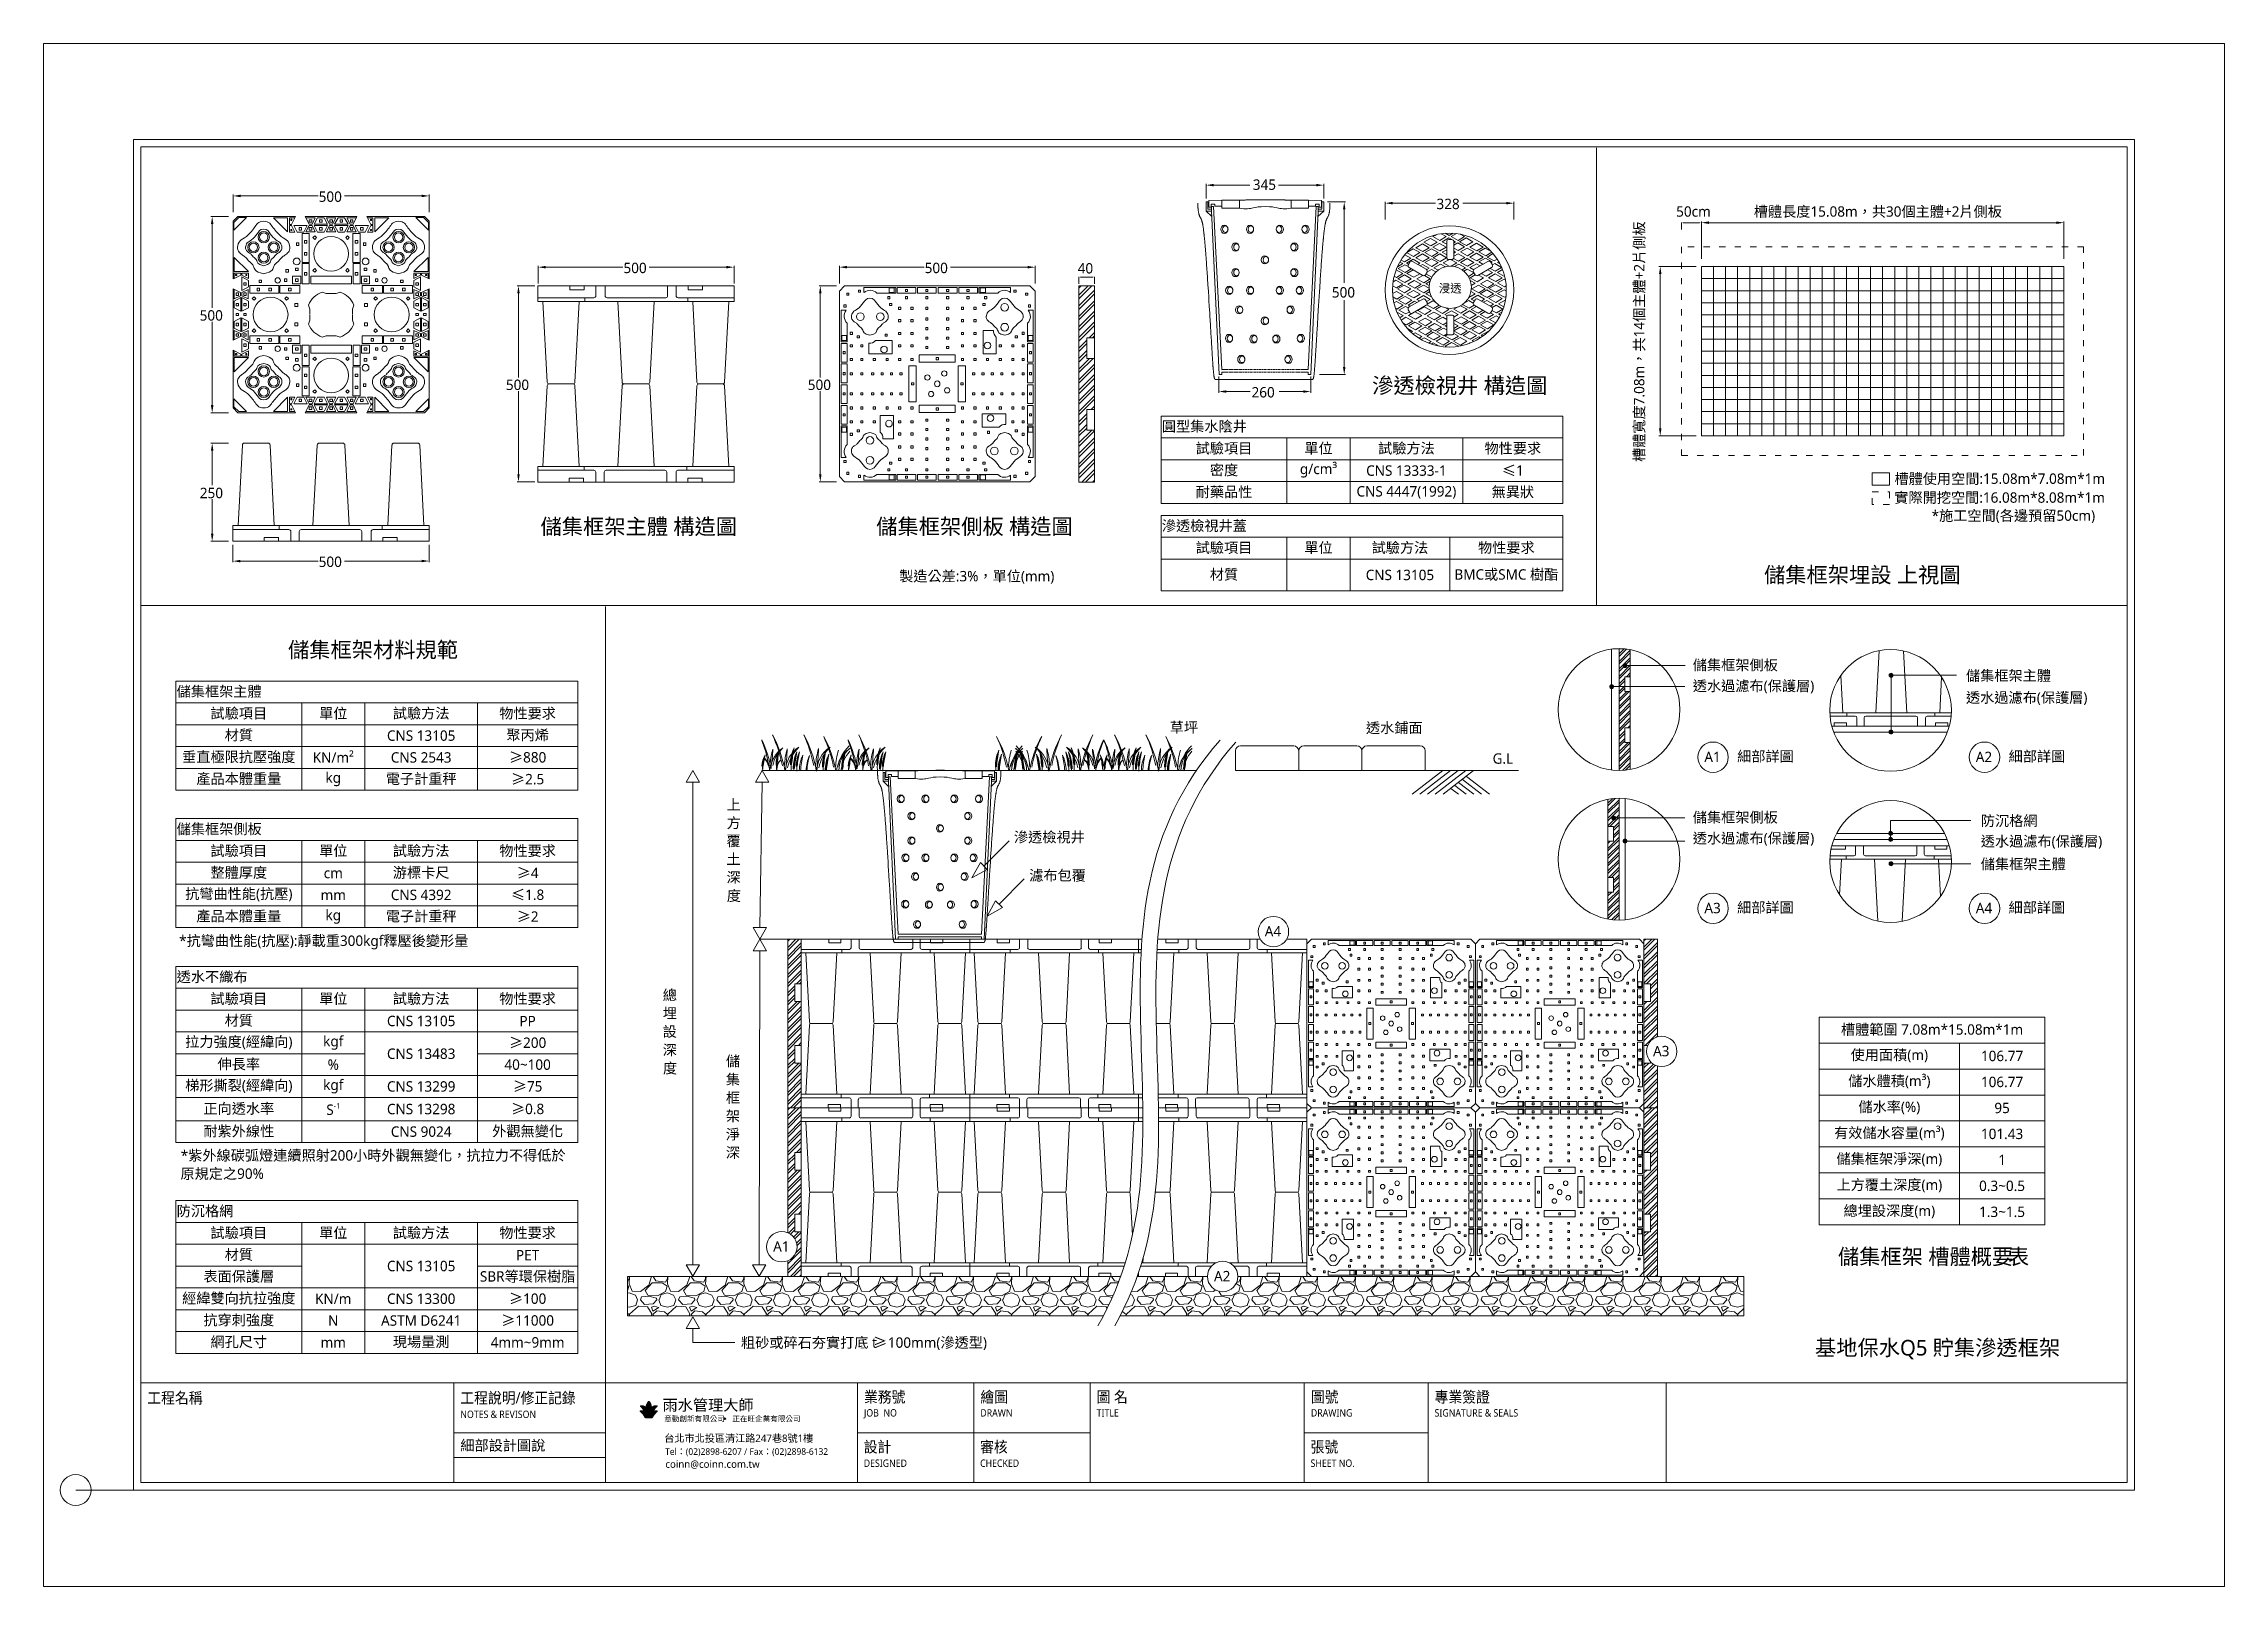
# Model space of a CAD drawing. Header units: millimetres. Extents: x 5208 to 9408, y 10 to 2980.
import ezdxf
from ezdxf.enums import TextEntityAlignment as Align

# ---------------------------------------------------------------- set-up
doc = ezdxf.new("R2010")
doc.units = ezdxf.units.MM
doc.linetypes.add('ACAD_ISO03W100', pattern=[30, 12, -18])
doc.linetypes.add('JIS_02_2.0', pattern=[3, 2, -1])
doc.styles.add('MtXpl_', font='SimSun.ttf')
doc.styles.get("Standard").update_dxf_attribs({"font": 'SimSun.ttf', "height": 25})
doc.styles.add('圖框文字', font='Microsoft JhengHei.ttf')
doc.styles.add('微軟正黑體-20', font='Microsoft JhengHei.ttf', dxfattribs={"height": 20})
doc.styles.add('微軟正黑體-30', font='Microsoft JhengHei.ttf', dxfattribs={"height": 30})

msp = doc.modelspace()

# ---------------------------------------------------------------- texts
at = {"lineweight": 5}
for s, height, style, p in [('500', 20, '微軟正黑體-20', (5737.4, 2675.5)), ('345', 20, '微軟正黑體-20', (7536.5, 2698.6)), ('328', 20, '微軟正黑體-20', (7890.2, 2661.5)), ('50cm', 20, '微軟正黑體-20', (8351.8, 2646.9)), ('槽體長度15.08m，共30個主體+2片側板', 20, '微軟正黑體-20', (8501.3, 2646.9)), ('500', 20, '微軟正黑體-20', (6324.4, 2538.3)), ('500', 20, '微軟正黑體-20', (6904.5, 2538.3)), ('40', 20, '微軟正黑體-20', (7199.2, 2537.6)), ('500', 20, '微軟正黑體-20', (7688.7, 2491.3)), ('浸透', 16.13, '圖框文字', (7894.6, 2500.9)), ('500', 20, '微軟正黑體-20', (5508.2, 2446.9)), ('500', 20, '微軟正黑體-20', (6098, 2313.3)), ('500', 20, '微軟正黑體-20', (6679.4, 2313.3)), ('260', 20, '微軟正黑體-20', (7534, 2298.9)), ('滲透檢視井 構造圖', 30, '微軟正黑體-30', (7766.3, 2306.9)), ('槽體使用空間:15.08m*7.08m*1m', 20, '微軟正黑體-20', (8772.2, 2132.6)), ('250', 20, '微軟正黑體-20', (5508.5, 2105)), ('實際開挖空間:16.08m*8.08m*1m', 20, '微軟正黑體-20', (8771.9, 2096.2)), ('儲集框架主體 構造圖', 30, '微軟正黑體-30', (6164.7, 2035.4)), ('儲集框架側板 構造圖', 30, '微軟正黑體-30', (6811.2, 2035.5)), ('*施工空間(各邊預留50cm)', 20, '微軟正黑體-20', (8843.8, 2061.5)), ('500', 20, '微軟正黑體-20', (5737.4, 1972.6)), ('儲集框架埋設 上視圖', 30, '微軟正黑體-30', (8521.1, 1942.4)), ('製造公差:3%%%，單位(mm)', 20, '微軟正黑體-20', (6855.4, 1944.9)), ('儲集框架材料規範', 30, '微軟正黑體-30', (5678.4, 1798.1)), ('儲集框架側板', 20, '微軟正黑體-20', (8383.9, 1773.8)), ('儲集框架主體', 20, '微軟正黑體-20', (8910, 1753.4)), ('透水過濾布(保護層)', 20, '微軟正黑體-20', (8383.9, 1733.6)), ('透水過濾布(保護層)', 20, '微軟正黑體-20', (8910, 1711.2)), ('草坪', 20, '微軟正黑體-20', (7376.5, 1653.6)), ('透水鋪面', 20, '微軟正黑體-20', (7754.4, 1652.9)), ('G.L', 20, '微軟正黑體-20', (7998.3, 1593.8)), ('A1', 20, '微軟正黑體-20', (8406.1, 1596.9)), ('細部詳圖', 20, '微軟正黑體-20', (8469.3, 1598.1)), ('A2', 20, '微軟正黑體-20', (8928.9, 1596.9)), ('細部詳圖', 20, '微軟正黑體-20', (8992.1, 1598.1)), ('上', 20, '微軟正黑體-20', (6522.8, 1505)), ('方', 20, '微軟正黑體-20', (6523.1, 1469.8)), ('儲集框架側板', 20, '微軟正黑體-20', (8383.9, 1480.6)), ('防沉格網', 20, '微軟正黑體-20', (8938.5, 1473.9)), ('覆', 20, '微軟正黑體-20', (6522.9, 1435.3)), ('滲透檢視井', 20, '微軟正黑體-20', (7076.4, 1442.5)), ('透水過濾布(保護層)', 20, '微軟正黑體-20', (8383.9, 1440.4)), ('透水過濾布(保護層)', 20, '微軟正黑體-20', (8938.5, 1434.5)), ('深', 20, '微軟正黑體-20', (6522.8, 1364.9)), ('土', 20, '微軟正黑體-20', (6522.7, 1400.1)), ('濾布包覆', 20, '微軟正黑體-20', (7105.9, 1368.8)), ('儲集框架主體', 20, '微軟正黑體-20', (8938.5, 1390.7)), ('度', 20, '微軟正黑體-20', (6523.3, 1329.6)), ('A3', 20, '微軟正黑體-20', (8406.1, 1306)), ('細部詳圖', 20, '微軟正黑體-20', (8469.3, 1307.1)), ('A4', 20, '微軟正黑體-20', (8928.9, 1306)), ('細部詳圖', 20, '微軟正黑體-20', (8992.1, 1307.1)), ('*抗彎曲性能(抗壓):靜載重300kgf釋壓後變形量', 20, '微軟正黑體-20', (5468.6, 1243.1)), ('A4', 20, '微軟正黑體-20', (7559.5, 1261.2)), ('總', 20, '微軟正黑體-20', (6400.1, 1138.3)), ('埋', 20, '微軟正黑體-20', (6400.2, 1103.5)), ('深', 20, '微軟正黑體-20', (6400, 1032.9)), ('設', 20, '微軟正黑體-20', (6400, 1068.1)), ('A3', 20, '微軟正黑體-20', (8307.3, 1030.6)), ('度', 20, '微軟正黑體-20', (6400.5, 997.6)), ('儲', 20, '微軟正黑體-20', (6521.8, 1011.4)), ('集', 20, '微軟正黑體-20', (6521.7, 976)), ('框', 20, '微軟正黑體-20', (6521.8, 940.9)), ('架', 20, '微軟正黑體-20', (6521.7, 905.7)), ('淨', 20, '微軟正黑體-20', (6521.6, 870.4)), ('*紫外線碳弧燈連續照射200小時外觀無變化，抗拉力不得低於', 20, '微軟正黑體-20', (5471.8, 829.8)), ('深', 20, '微軟正黑體-20', (6521.6, 835.2)), ('原規定之90%%%', 20, '微軟正黑體-20', (5471.2, 794.6)), ('A1', 20, '微軟正黑體-20', (6612.7, 654.5)), ('表', 30, '微軟正黑體-30', (8990.7, 629.9)), ('A2', 20, '微軟正黑體-20', (7461.7, 597.3)), ('粗砂或碎石夯實打底 t', 20, '微軟正黑體-20', (6550.8, 469.4)), ('100mm(滲透型)', 20, '微軟正黑體-20', (6833.6, 469.4)), ('基地保水Q5 貯集滲透框架', 30, '微軟正黑體-30', (8619.2, 454.5)), ('意動創新有限公司    正在旺企業有限公司', 10.422, '圖框文字', (6403, 327.6, 163.2)), ('台北市北投區清江路247巷8號1樓', 14.283, '圖框文字', (6403, 288, 163.2)), ('coinn@coinn.com.tw', 14.283, '圖框文字', (6405.1, 238.3, 163.2))]:
    msp.add_text(s, height=height, dxfattribs=dict(at, style=style)).set_placement(p)
at = {"lineweight": 5, "style": '微軟正黑體-20'}
msp.add_text('槽體寬度7.08m，共14個主體+2片側板', height=20, rotation=90, dxfattribs=at).set_placement((8290.6, 2174.8))
at = {"color": 0, "lineweight": 5}
for s, height, style, p in [('儲集框架 槽體概要', 30, '微軟正黑體-30', (8663.5, 629.9)), ('≥', 20, 'MtXpl_', (6805, 469.4))]:
    msp.add_text(s, height=height, dxfattribs=dict(at, style=style)).set_placement(p)
at = {"color": 3, "lineweight": 5, "style": '圖框文字', "width": 0.91}
for s, p in [('工程名稱', (5407.4, 372.9, 163.2)), ('工程說明/修正記錄', (6010.2, 372.9, 163.2)), ('業務號', (6787.6, 374.7, 163.2)), ('繪圖', (7011.7, 374.7, 163.2)), ('圖 名', (7235.8, 374.7, 163.2)), ('圖號', (7648.3, 374.7, 163.2)), ('專業簽證', (7886.6, 374.7, 163.2)), ('設計', (6787.1, 278.6, 163.2)), ('審核', (7011.2, 278.6, 163.2)), ('張號', (7647.8, 278.6, 163.2))]:
    msp.add_text(s, height=21.43, dxfattribs=at).set_placement(p, align=Align.MIDDLE_LEFT)
at = {"lineweight": 5, "style": '圖框文字', "width": 0.91}
for s, height, p in [('NOTES & REVISON', 14.212, (6010.2, 341.3, 163.2)), ('JOB  NO', 14.21, (6787.6, 344.1, 163.2)), ('DRAWN', 14.21, (7011.7, 344.1, 163.2)), ('TITLE', 14.21, (7235.8, 344.1, 163.2)), ('DRAWING', 14.21, (7648.3, 344.1, 163.2)), ('SIGNATURE & SEALS', 14.212, (7886.6, 344.1, 163.2)), ('DESIGNED', 14.21, (6787.1, 247.2, 163.2)), ('CHECKED', 14.21, (7011.2, 247.2, 163.2)), ('SHEET NO.', 14.21, (7647.8, 247.2, 163.2))]:
    msp.add_text(s, height=height, dxfattribs=at).set_placement(p, align=Align.MIDDLE_LEFT)
at = {"color": 4, "lineweight": 5, "style": '圖框文字'}
msp.add_text('雨水管理大師', height=21.43, dxfattribs=at).set_placement((6399.6, 348.5, 163.2))
at = {"color": 3, "lineweight": 5, "style": '圖框文字'}
msp.add_text('細部設計圖說', height=20, dxfattribs=at).set_placement((6010.2, 281.5, 163.2), align=Align.MIDDLE_LEFT)
at = {"lineweight": 5, "style": '圖框文字', "width": 0.98}
msp.add_text('Tel：(02)2898-6207 / Fax：(02)2898-6132', height=12.739, dxfattribs=at).set_placement((6404.6, 263.3, 163.2))
at = {"lineweight": 5, "char_height": 20, "style": '微軟正黑體-20'}
for s, insert, width, attachment_point in [('{\\C256;圓型集水陰井}', (7361.3, 2242), 770.955, 4), ('{\\C256;試驗項目}', (7481, 2200), 239.424, 5), ('單位', (7663, 2200), 118.521, 5), ('試驗方法', (7832.3, 2200), 213.977, 5), ('物性要求', (8037.3, 2200), 190.033, 5), ('{\\C256;密度}', (7481, 2158), 239.424, 5), ('{\\C256;g/cm³}', (7663, 2158), 118.521, 5), ('{\\C256;CNS 13333-1}', (7832.3, 2158), 213.977, 5), ('{\\fSimSun|b0|i0|c134|p2;\\C256;≤\\fMicrosoft JhengHei|b0|i0|c136|p34;1}', (8037.3, 2158), 190.033, 5), ('耐藥品性', (7481, 2116), 239.424, 5), ('{\\C256;CNS 4447(1992)}', (7832.3, 2116), 213.977, 5), ('無異狀', (8037.3, 2116), 190.033, 5), ('{\\C256;滲透檢視井蓋}', (7361.3, 2050.7), 770.955, 4), ('{\\C256;試驗項目}', (7481, 2008.7), 239.424, 5), ('單位', (7663, 2008.7), 118.521, 5), ('試驗方法', (7819.8, 2008.7), 188.995, 5), ('物性要求', (8024.8, 2008.7), 215.015, 5), ('{\\C256;材質}', (7481, 1957.1), 239.424, 5), ('{\\C256;CNS 13105}', (7819.8, 1957.1), 188.995, 5), ('{\\C256;BMC或SMC 樹酯}', (8024.8, 1957.1), 215.015, 5), ('{\\fMicrosoft JhengHei|b0|i0|c136|p34;\\C256;儲集框架主體}', (5463.9, 1731.8), 770.955, 4), ('{\\C256;試驗項目}', (5583.6, 1689.8), 239.424, 5), ('單位', (5765.5, 1689.8), 118.521, 5), ('試驗方法', (5934.8, 1689.8), 213.977, 5), ('物性要求', (6139.8, 1689.8), 190.033, 5), ('{\\fMicrosoft JhengHei|b0|i0|c136|p34;\\C256;材質}', (5583.6, 1647.8), 239.424, 5), ('CNS 13105', (5934.8, 1647.8), 213.977, 5), ('聚丙烯', (6139.8, 1647.8), 190.033, 5), ('{\\fMicrosoft JhengHei|b0|i0|c136|p34;\\C256;垂直極限抗壓強度}', (5583.6, 1605.8), 239.424, 5), ('CNS 2543', (5934.8, 1605.8), 213.977, 5), ('{\\fSimSun|b0|i0|c134|p2;≥}880', (6139.8, 1605.8), 190.033, 5), ('{\\fMicrosoft JhengHei|b0|i0|c136|p34;\\C256;產品本體重量}', (5583.6, 1563.8), 239.424, 5), ('kg', (5765.5, 1563.8), 118.521, 5), ('電子計重秤', (5934.8, 1563.8), 213.977, 5), ('{\\fSimSun|b0|i0|c134|p2;\\C256;≥\\fMicrosoft JhengHei|b0|i0|c136|p34;2.5}', (6139.8, 1563.8), 190.033, 5), ('{\\C256;儲集框架側板}', (5463.9, 1467.2), 770.955, 4), ('{\\C256;試驗項目}', (5583.6, 1425.2), 239.424, 5), ('單位', (5765.5, 1425.2), 118.521, 5), ('試驗方法', (5934.8, 1425.2), 213.977, 5), ('物性要求', (6139.8, 1425.2), 190.033, 5), ('{\\C256;整體厚度}', (5583.6, 1383.2), 239.424, 5), ('cm', (5765.5, 1383.2), 118.521, 5), ('游標卡尺', (5934.8, 1383.2), 213.977, 5), ('{\\fSimSun|b0|i0|c134|p2;\\C256;≥\\fMicrosoft JhengHei|b0|i0|c136|p34;4}', (6139.8, 1383.2), 190.033, 5), ('{\\C256;抗彎曲性能(抗壓)}', (5583.6, 1341.2), 239.424, 5), ('CNS 4392', (5934.8, 1341.2), 213.977, 5), ('{\\fSimSun|b0|i0|c134|p2;\\C256;≤\\fMicrosoft JhengHei|b0|i0|c136|p34;1.8}', (6139.8, 1341.2), 190.033, 5), ('{\\fMicrosoft JhengHei|b0|i0|c136|p34;\\C256;產品本體重量}', (5583.6, 1299.2), 239.424, 5), ('kg', (5765.5, 1299.2), 118.521, 5), ('電子計重秤', (5934.8, 1299.2), 213.977, 5), ('{\\fSimSun|b0|i0|c134|p2;\\C256;≥\\fMicrosoft JhengHei|b0|i0|c136|p34;2}', (6139.8, 1299.2), 190.033, 5), ('{\\C256;透水不織布}', (5463.9, 1182.4), 770.955, 4), ('{\\C256;試驗項目}', (5583.6, 1140.4), 239.424, 5), ('單位', (5765.5, 1140.4), 118.521, 5), ('試驗方法', (5934.8, 1140.4), 213.977, 5), ('物性要求', (6139.8, 1140.4), 190.033, 5), ('材質', (5583.6, 1098.4), 239.424, 5), ('CNS 13105', (5934.8, 1098.4), 213.977, 5), ('PP', (6139.8, 1098.4), 190.033, 5), ('槽體範圍 7.08m*15.08m*1m', (8844.6, 1081), 431.466, 5), ('{\\C256;拉力強度(經緯向)}', (5583.6, 1056.4), 239.424, 5), ('kgf', (5765.5, 1056.4), 118.521, 5), ('{\\fSimSun|b0|i0|c134|p2;\\C256;≥\\fMicrosoft JhengHei|b0|i0|c136|p34;200}', (6139.8, 1056.4), 190.033, 5), ('{\\C256;伸長率}', (5583.6, 1014.4), 239.424, 5), ('CNS 13483', (5934.8, 1035.4), 213.977, 5), ('{\\C256;40~100}', (6139.8, 1014.4), 190.033, 5), ('使用面積(m)', (8762.4, 1031), 267.059, 5), ('106.77', (8979.5, 1031), 161.698, 5), ('{\\C256;梯形撕裂(經緯向)}', (5583.6, 972.4), 239.424, 5), ('kgf', (5765.5, 972.4), 118.521, 5), ('CNS 13299', (5934.8, 972.4), 213.977, 5), ('{\\fSimSun|b0|i0|c134|p2;\\C256;≥\\fMicrosoft JhengHei|b0|i0|c136|p34;75}', (6139.8, 972.4), 190.033, 5), ('儲水體積(m³)', (8762.4, 981), 267.059, 5), ('106.77', (8979.5, 981), 161.698, 5), ('{\\C256;正向透水率}', (5583.6, 928.9), 239.424, 5), ('\\A1;{\\C256;S\\H0.525x;\\S-1^ ;}', (5765.5, 928.9), 118.521, 5), ('CNS 13298', (5934.8, 928.9), 213.977, 5), ('儲水率(%)', (8762.4, 931), 267.059, 5), ('95', (8979.5, 931), 161.698, 5), ('{\\C256;耐紫外線性}', (5583.6, 885.4), 239.424, 5), ('CNS 9024', (5934.8, 885.4), 213.977, 5), ('{\\C256;外觀無變化}', (6139.8, 885.4), 190.033, 5), ('有效儲水容量(m³)', (8762.4, 881), 267.059, 5), ('101.43', (8979.5, 881), 161.698, 5), ('儲集框架淨深(m)', (8762.4, 831), 267.059, 5), ('1', (8979.5, 831), 161.698, 5), ('上方覆土深度(m)', (8762.4, 781), 267.059, 5), ('0.3~0.5', (8979.5, 781), 161.698, 5), ('{\\C256;防沉格網}', (5463.9, 731.7), 770.955, 4), ('總埋設深度(m)', (8762.4, 731), 267.059, 5), ('1.3~1.5', (8979.5, 731), 161.698, 5), ('{\\C256;試驗項目}', (5583.6, 689.7), 239.424, 5), ('單位', (5765.5, 689.7), 118.521, 5), ('試驗方法', (5934.8, 689.7), 213.977, 5), ('物性要求', (6139.8, 689.7), 190.033, 5), ('{\\C256;材質}', (5583.6, 647.7), 239.424, 5), ('CNS 13105', (5934.8, 626.7), 213.977, 5), ('{\\C256;PET}', (6139.8, 647.7), 190.033, 5), ('{\\C256;表面保護層}', (5583.6, 605.7), 239.424, 5), ('{\\C256;SBR等環保樹脂}', (6139.8, 605.7), 190.033, 5), ('{\\C256;經緯雙向抗拉強度}', (5583.6, 563.7), 239.424, 5), ('{\\C256;KN/m}', (5765.5, 563.7), 118.521, 5), ('CNS 13300', (5934.8, 563.7), 213.977, 5), ('{\\fSimSun|b0|i0|c134|p2;\\C256;≥\\fMicrosoft JhengHei|b0|i0|c136|p34;100}', (6139.8, 563.7), 190.033, 5), ('抗穿刺強度', (5583.6, 521.7), 239.424, 5), ('N', (5765.5, 521.7), 118.521, 5), ('{\\fSimSun|b0|i0|c134|p2;\\C256;≥\\fMicrosoft JhengHei|b0|i0|c136|p34;11000}', (6139.8, 521.7), 190.033, 5), ('網孔尺寸', (5583.6, 479.7), 239.424, 5), ('{\\C256;mm}', (5765.5, 479.7), 118.521, 5), ('{\\C256;現場量測}', (5934.8, 479.7), 213.977, 5), ('{\\C256;4mm~9mm}', (6139.8, 479.7), 190.033, 5)]:
    msp.add_mtext(s, dxfattribs=dict(at, insert=insert, width=width, attachment_point=attachment_point))
at = {"lineweight": 5, "char_height": 20, "attachment_point": 5}
for s, insert, width in [('{\\fMicrosoft JhengHei|b0|i0|c136|p34;\\C256;KN/m²}', (5765.5, 1605.8), 118.521), ('{\\fMicrosoft JhengHei|b0|i0|c136|p34;\\C256;mm}', (5765.5, 1341.2), 118.521), ('{\\fMicrosoft JhengHei|b0|i0|c136|p34;\\C256;%}', (5765.5, 1014.4), 118.521), ('{\\fSimSun|b0|i0|c134|p2;\\C256;≥\\fMicrosoft JhengHei|b0|i0|c136|p34;0.8}', (6139.8, 928.9), 190.033), ('{\\fMicrosoft JhengHei|b0|i0|c136|p34;\\C256;ASTM D6241}', (5934.8, 521.7), 213.977)]:
    msp.add_mtext(s, dxfattribs=dict(at, insert=insert, width=width))

# ---------------------------------------------------------------- hatches: boundary and pattern name
at = {"lineweight": 5}
h = msp.add_hatch(color=256, dxfattribs=at)
h.dxf.hatch_style = 1
h.paths.add_polyline_path([(8249.4, 1782.6, 1), (8257, 1782.6, 1)])
h = msp.add_hatch(color=256, dxfattribs=at)
h.dxf.hatch_style = 1
h.paths.add_polyline_path([(8762, 1764.1, 1), (8769.6, 1764.1, 1)])
h = msp.add_hatch(color=256, dxfattribs=at)
h.dxf.hatch_style = 1
h.paths.add_polyline_path([(8223.8, 1742.4, 1), (8231.5, 1742.4, 1)])
h = msp.add_hatch(color=256, dxfattribs=at)
h.dxf.hatch_style = 1
h.paths.add_polyline_path([(8762, 1655, 1), (8769.6, 1655, 1)])
h = msp.add_hatch(color=256, dxfattribs=at)
h.dxf.hatch_style = 1
h.paths.add_polyline_path([(8227.4, 1489.4, 1), (8235, 1489.4, 1)])
h = msp.add_hatch(color=256, dxfattribs=at)
h.dxf.hatch_style = 1
h.paths.add_polyline_path([(8249.5, 1445, 1), (8257.2, 1445, 1)])
h = msp.add_hatch(color=256, dxfattribs=at)
h.dxf.hatch_style = 1
h.paths.add_polyline_path([(8760.9, 1459.5, 1), (8768.5, 1459.5, 1)])
h = msp.add_hatch(color=256, dxfattribs=at)
h.dxf.hatch_style = 1
h.paths.add_polyline_path([(8760.9, 1448, 1), (8768.5, 1448, 1)])
h = msp.add_hatch(color=256, dxfattribs=at)
h.dxf.hatch_style = 1
h.paths.add_polyline_path([(8762, 1401.3, 1), (8769.6, 1401.3, 1)])
at = {"lineweight": 5, "true_color": 0xf8d731}
h = msp.add_hatch(color=40, dxfattribs=at)
h.dxf.hatch_style = 1
edge = h.paths.add_edge_path()
edge.add_spline(control_points=[(6378.3, 346.4), (6379.2, 347.1), (6380.2, 347.6), (6381, 348), (6382, 348.4), (6382.4, 348.5), (6382.4, 348.6), (6382.5, 348.7), (6383.2, 349.9), (6383.6, 350.3), (6383.9, 350.9), (6384.4, 351.5), (6384.8, 352.1), (6385.3, 352.7), (6385.7, 353.2), (6386.1, 353.7), (6386.9, 354.6), (6387.2, 354.9), (6387.5, 355.2), (6388, 355.6), (6388.5, 356), (6388.7, 356.2), (6389, 356.5), (6389.2, 356.8), (6389.3, 357), (6389.3, 357.1), (6389.3, 357.3), (6389.2, 357.4), (6388.9, 357.6), (6388.6, 357.6), (6388.1, 357.7), (6387.6, 357.8), (6387.2, 357.8), (6386.6, 357.8), (6385.9, 357.8), (6385.2, 357.8), (6384.5, 357.6), (6384.1, 357.6), (6383.4, 357.3), (6382.8, 357.1), (6382.2, 356.9), (6381.6, 356.5), (6381, 356.2), (6380.3, 355.8), (6379.9, 355.5), (6379.4, 355.1), (6378.9, 354.6), (6378.5, 354.3), (6378.4, 354.2), (6378.4, 354.2), (6378.4, 354.4), (6378.3, 355.3), (6378.2, 356.1), (6377.5, 359.3), (6377.1, 360.3), (6376.5, 361.8), (6375.9, 362.9), (6375.4, 363.9), (6374.5, 365.2), (6373.8, 365.8), (6373.4, 366.2), (6373.1, 366.3), (6372.9, 366.2), (6372.7, 366), (6372.4, 365.8), (6372.3, 365.6), (6371.9, 365.2), (6371.7, 364.9), (6371.4, 364.4), (6371, 363.9), (6370.7, 363.4), (6370.3, 362.6), (6369.6, 361.1), (6368.9, 359.4), (6368.6, 358.4), (6368.2, 356.8), (6368, 355.4), (6368, 354.5), (6368, 354.2), (6367.9, 354.2), (6366.9, 355.1), (6365.8, 355.9), (6364.5, 356.7), (6363, 357.3), (6361.6, 357.7), (6360.3, 357.8), (6358.4, 357.7), (6357.4, 357.6), (6357.1, 357.4), (6357.1, 357.3), (6357.1, 357.1), (6357.1, 356.9), (6357.2, 356.7), (6357.5, 356.3), (6358.1, 355.8), (6358.6, 355.4), (6359.2, 354.9), (6360.3, 353.6), (6361, 352.7), (6361.4, 352.3), (6361.8, 351.7), (6362.3, 351.1), (6362.9, 350.2), (6363.3, 349.5), (6363.9, 348.7), (6363.9, 348.6), (6364.1, 348.5), (6364.9, 348.2), (6365.7, 347.8), (6366.4, 347.5), (6366.8, 347.2), (6367.2, 346.9), (6367.8, 346.5), (6368, 346.4), (6368.1, 346.4), (6368.1, 346.5), (6368.1, 346.7), (6368.3, 348.2), (6368.6, 349.6), (6368.8, 350.6), (6369.4, 352.4), (6369.6, 353.1), (6369.9, 354.1), (6370.3, 355), (6370.6, 355.5), (6371.1, 356.3), (6371.5, 357), (6372, 357.5), (6372.5, 357.8), (6372.8, 357.9), (6373.2, 358), (6373.5, 357.9), (6374, 357.7), (6374.5, 357.3), (6374.9, 356.8), (6375.2, 356.3), (6375.7, 355.4), (6376.2, 354.4), (6376.6, 353.5), (6376.9, 352.6), (6377.2, 351.7), (6377.4, 351), (6377.6, 350.1), (6377.9, 349.2), (6378.1, 348.2), (6378.2, 347.5), (6378.3, 346.8), (6378.3, 346.4), (6378.3, 346.4)], knot_values=[0, 0, 0, 0, 1, 2, 3, 4, 5, 6, 7, 8, 9, 10, 11, 12, 13, 14, 15, 16, 17, 18, 19, 20, 21, 22, 23, 24, 25, 26, 27, 28, 29, 30, 31, 32, 33, 34, 35, 36, 37, 38, 39, 40, 41, 42, 43, 44, 45, 46, 47, 48, 49, 50, 51, 52, 53, 54, 55, 56, 57, 58, 59, 60, 61, 61, 61, 62, 63, 64, 65, 66, 67, 68, 69, 70, 71, 72, 73, 74, 75, 76, 77, 78, 79, 80, 81, 82, 83, 84, 85, 86, 87, 88, 89, 90, 91, 92, 93, 94, 95, 96, 97, 98, 99, 100, 101, 102, 103, 104, 105, 106, 107, 108, 109, 110, 111, 112, 113, 114, 115, 116, 117, 118, 119, 120, 121, 122, 123, 124, 125, 126, 127, 128, 129, 130, 131, 132, 133, 134, 135, 136, 137, 138, 139, 140, 141, 142, 143, 144, 144, 144, 144], degree=3, periodic=0)
edge = h.paths.add_edge_path()
edge.add_spline(control_points=[(6373.2, 334.8), (6376.3, 334.8), (6378.3, 334.8), (6379, 334.8), (6379.4, 334.8), (6379.8, 335), (6380, 335.1), (6380.3, 335.3), (6380.5, 335.6), (6380.8, 336.2), (6381.4, 337.5), (6381.7, 338.1), (6382.2, 338.8), (6382.7, 339.7), (6383.3, 340.5), (6383.9, 341.3), (6384.7, 342.2), (6385.5, 343.1), (6386.6, 344.2), (6387.4, 345), (6388, 345.6), (6388.6, 346), (6389.1, 346.5), (6389.4, 346.8), (6389.5, 347.1), (6389.6, 347.3), (6389.5, 347.5), (6389.4, 347.7), (6389.2, 347.8), (6388.6, 347.9), (6387.9, 347.9), (6386.6, 348.1), (6385.6, 348), (6384.4, 348), (6383.4, 347.8), (6382.2, 347.4), (6381.5, 347.2), (6380.6, 346.7), (6379.7, 346.2), (6378.6, 345.5), (6377.8, 344.8), (6377.4, 344.4), (6377.3, 344.4), (6377.2, 344.8), (6377.1, 345.8), (6376.7, 348.3), (6376.4, 349.7), (6375.9, 351.3), (6375.5, 352.7), (6374.7, 354.5), (6374, 355.8), (6373.9, 356), (6373.6, 356.4), (6373.4, 356.5), (6373.2, 356.6), (6373, 356.6), (6372.8, 356.5), (6372.5, 356.3), (6372.2, 355.8), (6371.9, 355.4), (6371.4, 354.5), (6371.1, 353.8), (6370.7, 353), (6370.3, 351.9), (6370, 350.8), (6369.6, 349.5), (6369.4, 348.2), (6369.1, 347), (6369, 345.9), (6368.9, 345.1), (6368.8, 344.4), (6368.8, 344.4), (6368.7, 344.5), (6368.4, 344.6), (6367.4, 345.4), (6366.5, 346), (6365.7, 346.6), (6364.9, 347), (6363.9, 347.4), (6362.9, 347.7), (6361.9, 347.9), (6361.1, 348), (6360, 348), (6358.5, 348), (6357.7, 347.9), (6357.1, 347.8), (6356.7, 347.6), (6356.7, 347.4), (6356.7, 347.2), (6356.9, 346.8), (6357.3, 346.3), (6358.3, 345.5), (6359.2, 344.7), (6360.2, 343.7), (6361, 342.8), (6361.9, 341.9), (6362.8, 340.7), (6363.9, 339.1), (6364.6, 337.9), (6365.3, 336.6), (6365.7, 335.6), (6365.9, 335.4), (6366.2, 335.1), (6366.6, 334.9), (6367.3, 334.8), (6368.4, 334.8), (6373.2, 334.8)], knot_values=[0, 0, 0, 0, 1, 2, 3, 4, 5, 6, 7, 8, 9, 10, 11, 12, 13, 14, 15, 16, 17, 18, 19, 20, 21, 22, 23, 24, 25, 26, 27, 28, 29, 30, 31, 32, 33, 34, 35, 36, 37, 38, 39, 40, 41, 42, 43, 44, 45, 46, 47, 48, 49, 50, 51, 52, 53, 54, 55, 56, 57, 58, 59, 60, 61, 62, 63, 64, 65, 66, 67, 68, 69, 70, 71, 72, 73, 74, 75, 76, 77, 78, 79, 80, 81, 82, 83, 84, 85, 86, 87, 88, 89, 90, 91, 92, 93, 94, 95, 96, 97, 98, 99, 100, 101, 102, 103, 104, 104, 104, 104], degree=3, periodic=0)
at = {"lineweight": 5}
h = msp.add_hatch(color=256, dxfattribs=at)
h.dxf.hatch_style = 1
h.paths.add_polyline_path([(6521.5, 332.8, 1), (6518.3, 332.8, 1)])

# ---------------------------------------------------------------- linework, layer by layer
for p, q in [((5207.7, 2980.1, 163.2), (9407.7, 2980.1, 163.2)), ((5207.7, 10.1, 163.2), (5207.7, 2980.1, 163.2)), ((9407.7, 2980.1, 163.2), (9407.7, 10.1, 163.2)), ((5394.7, 2781.3, 163.2), (9220.6, 2781.3, 163.2)), ((5394.7, 402.1, 163.2), (5394.7, 2781.3, 163.2)), ((9220.6, 2781.3, 163.2), (5394.7, 2781.3, 163.2)), ((5394.7, 2781.3, 163.2), (5394.7, 209.8, 163.2)), ((8198.5, 2779.5), (8198.5, 1898.7)), ((9220.6, 2781.3, 163.2), (9220.6, 402.1, 163.2)), ((9220.6, 209.8, 163.2), (9220.6, 2781.3, 163.2)), ((5572.5, 2689.4), (5572.5, 2655.5)), ((5950.3, 2689.4), (5950.3, 2655.5)), ((7446.6, 2710.1), (7446.6, 2682.1)), ((7461.2, 2707.6), (7530.7, 2707.6)), ((7585.9, 2707.6), (7658.5, 2707.6)), ((7673, 2710.1), (7673, 2682.1)), ((5563.8, 2647.3), (5529.9, 2647.3)), ((5581.9, 2647.3), (5572.5, 2638)), ((5692.5, 2647.3), (5581.9, 2647.3)), ((5587, 2686.8), (5736.3, 2686.9)), ((5692.5, 2647.3), (5691.3, 2644.8)), ((5711.6, 2647.3), (5718.9, 2632.3)), ((5711.6, 2647.3), (5811.2, 2647.3)), ((5787.1, 2686.9), (5935.6, 2686.9)), ((5811.2, 2647.3), (5803.9, 2632.3)), ((5830.3, 2647.3), (5837.8, 2632.1)), ((5940.9, 2647.3), (5830.3, 2647.3)), ((5940.9, 2647.3), (5950.3, 2638)), ((7430.7, 2673), (7430.7, 2672)), ((7430.7, 2672), (7430.7, 2671)), ((7430.7, 2671), (7430.7, 2670)), ((7430.7, 2670), (7430.7, 2669.1)), ((7430.7, 2669.1), (7430.7, 2668.1)), ((7430.7, 2668.1), (7430.7, 2667.2)), ((7430.7, 2667.2), (7430.8, 2666.4)), ((7430.8, 2666.4), (7430.8, 2665.5)), ((7430.8, 2665.5), (7430.9, 2664.7)), ((7430.9, 2664.7), (7430.9, 2663.9)), ((7430.9, 2663.9), (7431, 2663.1)), ((7431, 2663.1), (7431, 2662.3)), ((7431, 2662.3), (7431.1, 2660.9)), ((7431.1, 2660.9), (7431.3, 2659.5)), ((7431.3, 2659.5), (7431.4, 2658.2)), ((7431.4, 2658.2), (7431.6, 2657)), ((7431.6, 2657), (7431.8, 2655.9)), ((7431.8, 2655.9), (7432, 2654.8)), ((7432, 2654.8), (7432.2, 2653.8)), ((7432.2, 2653.8), (7432.4, 2652.8)), ((7432.4, 2652.8), (7432.6, 2652)), ((7432.6, 2652), (7432.9, 2651.1)), ((7432.9, 2651.1), (7433.1, 2650.3)), ((7433.1, 2650.3), (7433.4, 2649.6)), ((7433.4, 2649.6), (7433.6, 2648.9)), ((7433.6, 2648.9), (7433.9, 2648.2)), ((7433.9, 2648.2), (7434.2, 2647.6)), ((7434.2, 2647.6), (7434.5, 2647)), ((7434.5, 2647), (7434.7, 2646.4)), ((7434.7, 2646.4), (7435, 2645.9)), ((7446.6, 2657.6), (7446.6, 2675.4)), ((7446.6, 2675.4), (7450.1, 2675.4)), ((7457.2, 2657.6), (7446.6, 2657.6)), ((7446.6, 2657.6), (7457.7, 2647.6)), ((7450.1, 2675.4), (7450.1, 2661.3)), ((7450.1, 2661.3), (7457.2, 2661.3)), ((7452, 2677.9), (7476.8, 2678.6)), ((7452, 2677.9), (7452, 2666.2)), ((7452, 2666.2), (7452, 2665.2)), ((7452, 2665.2), (7456.3, 2665.2)), ((7456.3, 2665.2), (7456.3, 2671.3)), ((7456.3, 2671.3), (7463.3, 2671.3)), ((7460.9, 2666.4), (7457.2, 2666.4)), ((7457.2, 2666.4), (7457.2, 2657.6)), ((7457.2, 2657.6), (7471.6, 2342.8)), ((7476.6, 2352.8), (7460.9, 2666.4)), ((7463.3, 2671.3), (7463.3, 2666.9)), ((7463.3, 2666.9), (7476.8, 2666.9)), ((7476.8, 2678.6), (7510.7, 2678.6)), ((7476.8, 2663.3), (7476.8, 2678.6)), ((7510.7, 2663.3), (7476.8, 2663.3)), ((7510.7, 2678.6), (7510.7, 2663.3)), ((7644, 2678.6), (7610.1, 2678.6)), ((7610.1, 2678.6), (7610.1, 2663.3)), ((7610.1, 2663.3), (7644, 2663.3)), ((7658.8, 2666.4), (7643.1, 2352.8)), ((7668.8, 2677.9), (7644, 2678.6)), ((7644, 2663.3), (7644, 2678.6)), ((7657.5, 2666.9), (7644, 2666.9)), ((7648, 2342.8), (7662.5, 2657.6)), ((7664.4, 2671.3), (7657.5, 2671.3)), ((7657.5, 2671.3), (7657.5, 2666.9)), ((7662.5, 2666.4), (7658.8, 2666.4)), ((7673, 2657.6), (7662, 2647.6)), ((7662.5, 2657.6), (7662.5, 2666.4)), ((7669.6, 2661.3), (7662.5, 2661.3)), ((7662.5, 2657.6), (7673, 2657.6)), ((7664.4, 2665.2), (7664.4, 2671.3)), ((7668.8, 2665.2), (7664.4, 2665.2)), ((7668.8, 2677.9), (7668.8, 2666.2)), ((7668.8, 2666.2), (7668.8, 2665.2)), ((7673, 2675.4), (7669.6, 2675.4)), ((7669.6, 2675.4), (7669.6, 2661.3)), ((7673, 2657.6), (7673, 2675.4)), ((7714.9, 2675.4), (7680, 2675.4)), ((7681, 2646.4), (7680.7, 2645.9)), ((7681.2, 2647), (7681, 2646.4)), ((7681.5, 2647.6), (7681.2, 2647)), ((7681.8, 2648.2), (7681.5, 2647.6)), ((7682.1, 2648.9), (7681.8, 2648.2)), ((7682.3, 2649.6), (7682.1, 2648.9)), ((7682.6, 2650.3), (7682.3, 2649.6)), ((7682.8, 2651.1), (7682.6, 2650.3)), ((7683.1, 2652), (7682.8, 2651.1)), ((7683.3, 2652.8), (7683.1, 2652)), ((7683.5, 2653.8), (7683.3, 2652.8)), ((7683.7, 2654.8), (7683.5, 2653.8)), ((7683.9, 2655.9), (7683.7, 2654.8)), ((7684.1, 2657), (7683.9, 2655.9)), ((7684.3, 2658.2), (7684.1, 2657)), ((7684.4, 2659.5), (7684.3, 2658.2)), ((7684.6, 2660.9), (7684.4, 2659.5)), ((7684.7, 2662.3), (7684.6, 2660.9)), ((7684.8, 2663.9), (7684.7, 2663.1)), ((7684.7, 2663.1), (7684.7, 2662.3)), ((7684.9, 2665.5), (7684.8, 2664.7)), ((7684.8, 2664.7), (7684.8, 2663.9)), ((7685, 2667.2), (7684.9, 2666.4)), ((7684.9, 2666.4), (7684.9, 2665.5)), ((7685, 2673), (7685, 2672)), ((7685, 2672), (7685, 2671)), ((7685, 2671), (7685, 2670)), ((7685, 2670), (7685, 2669.1)), ((7685, 2669.1), (7685, 2668.1)), ((7685, 2668.1), (7685, 2667.2)), ((7712.5, 2660.8), (7712.5, 2519.7)), ((7791.3, 2675.4), (7791.3, 2641.5)), ((7805.8, 2672.9), (7888.3, 2672.9)), ((7941, 2672.9), (8024.5, 2672.9)), ((8039, 2675.4), (8039, 2641.5)), ((5532.3, 2632.8), (5532.3, 2471.2)), ((5572.5, 2638), (5572.5, 2527.2)), ((5574.1, 2620.9), (5598.6, 2645.3)), ((5574.2, 2635.9), (5574.1, 2620.9)), ((5583.6, 2645.3), (5574.2, 2635.9)), ((5583.6, 2645.3), (5598.6, 2645.3)), ((5677.3, 2644.8), (5650.3, 2644.7)), ((5650.3, 2644.7), (5677.3, 2617.7)), ((5677.3, 2644.8), (5677.3, 2617.7)), ((5680.9, 2644.8), (5691.3, 2644.8)), ((5680.9, 2632.1), (5680.9, 2644.8)), ((5684.9, 2632.1), (5680.9, 2632.1)), ((5684.9, 2630.1), (5680.9, 2630.1)), ((5680.9, 2630.1), (5680.9, 2617.4)), ((5680.9, 2617.4), (5691.3, 2617.4)), ((5685.9, 2642.1), (5683.5, 2642.1)), ((5683.5, 2642.1), (5683.5, 2639.7)), ((5683.5, 2639.7), (5685.9, 2639.7)), ((5685.9, 2622.5), (5683.5, 2622.5)), ((5683.5, 2622.5), (5683.5, 2620.1)), ((5683.5, 2620.1), (5685.9, 2620.1)), ((5691.3, 2644.8), (5684.9, 2632.1)), ((5691.3, 2617.4), (5684.9, 2630.1)), ((5685.9, 2639.7), (5685.9, 2642.1)), ((5685.9, 2620.1), (5685.9, 2622.5)), ((5689.3, 2630.1), (5715.3, 2630.1)), ((5689.3, 2630.1), (5696, 2617.4)), ((5696, 2617.4), (5708.6, 2617.4)), ((5704.5, 2625.9), (5699.7, 2625.9)), ((5699.7, 2625.9), (5699.7, 2621)), ((5699.7, 2621), (5704.5, 2621)), ((5704.5, 2621), (5704.5, 2625.9)), ((5705.7, 2614.8), (5719.3, 2614.8)), ((5705.7, 2558.9), (5705.7, 2614.8)), ((5715.3, 2630.1), (5708.6, 2617.4)), ((5712.8, 2644.8), (5730.8, 2644.8)), ((5712.8, 2617.5), (5718.9, 2630.1)), ((5712.8, 2617.5), (5730.8, 2617.5)), ((5718.9, 2632.3), (5724.8, 2632.3)), ((5718.9, 2630.1), (5724.8, 2630.1)), ((5724.1, 2641), (5719.2, 2641)), ((5719.2, 2641), (5719.2, 2636.2)), ((5719.2, 2636.2), (5724.1, 2636.2)), ((5724.1, 2625.9), (5719.2, 2625.9)), ((5719.2, 2625.9), (5719.2, 2621)), ((5719.2, 2621), (5724.1, 2621)), ((5719.3, 2614.8), (5719.3, 2558.9)), ((5724.1, 2636.2), (5724.1, 2641)), ((5724.1, 2621), (5724.1, 2625.9)), ((5730.8, 2644.8), (5724.8, 2632.3)), ((5730.8, 2617.5), (5724.8, 2630.1)), ((5729.9, 2610), (5726.4, 2606.6)), ((5726.4, 2606.6), (5729.9, 2603.1)), ((5728.6, 2632.3), (5735.4, 2644.9)), ((5754.7, 2632.3), (5728.6, 2632.3)), ((5728.6, 2630.1), (5754.7, 2630.1)), ((5728.6, 2630.1), (5735.4, 2617.4)), ((5733.3, 2606.6), (5729.9, 2610)), ((5729.9, 2603.1), (5733.3, 2606.6)), ((5748, 2644.9), (5735.4, 2644.9)), ((5735.4, 2617.4), (5748, 2617.4)), ((5744.1, 2641), (5739.3, 2641)), ((5739.3, 2641), (5739.3, 2636.2)), ((5739.3, 2636.2), (5744.1, 2636.2)), ((5744.1, 2625.9), (5739.3, 2625.9)), ((5739.3, 2625.9), (5739.3, 2621)), ((5739.3, 2621), (5744.1, 2621)), ((5744.1, 2636.2), (5744.1, 2641)), ((5744.1, 2621), (5744.1, 2625.9)), ((5754.7, 2632.3), (5748, 2644.9)), ((5754.7, 2630.1), (5748, 2617.4)), ((5752.4, 2644.8), (5761.4, 2644.8)), ((5752.4, 2644.8), (5758.5, 2632.3)), ((5752.4, 2617.5), (5758.5, 2630.1)), ((5752.4, 2617.5), (5761.4, 2617.5)), ((5758.5, 2632.3), (5761.4, 2632.3)), ((5758.5, 2630.1), (5761.4, 2630.1)), ((5761.4, 2641), (5759, 2641)), ((5759, 2641), (5759, 2636.2)), ((5759, 2636.2), (5761.4, 2636.2)), ((5761.4, 2625.9), (5759, 2625.9)), ((5759, 2625.9), (5759, 2621)), ((5759, 2621), (5761.4, 2621)), ((5770.4, 2644.8), (5761.4, 2644.8)), ((5761.4, 2641), (5763.8, 2641)), ((5763.8, 2636.2), (5761.4, 2636.2)), ((5764.3, 2632.3), (5761.4, 2632.3)), ((5764.3, 2630.1), (5761.4, 2630.1)), ((5761.4, 2625.9), (5763.8, 2625.9)), ((5763.8, 2621), (5761.4, 2621)), ((5770.4, 2617.5), (5761.4, 2617.5)), ((5763.8, 2641), (5763.8, 2636.2)), ((5763.8, 2625.9), (5763.8, 2621)), ((5770.4, 2644.8), (5764.3, 2632.3)), ((5770.4, 2617.5), (5764.3, 2630.1)), ((5768.1, 2632.3), (5774.8, 2644.9)), ((5768.1, 2632.3), (5794.1, 2632.3)), ((5794.1, 2630.1), (5768.1, 2630.1)), ((5768.1, 2630.1), (5774.8, 2617.4)), ((5774.8, 2644.9), (5787.4, 2644.9)), ((5787.4, 2617.4), (5774.8, 2617.4)), ((5778.7, 2636.2), (5778.7, 2641)), ((5778.7, 2641), (5783.5, 2641)), ((5783.5, 2636.2), (5778.7, 2636.2)), ((5778.7, 2621), (5778.7, 2625.9)), ((5778.7, 2625.9), (5783.5, 2625.9)), ((5783.5, 2621), (5778.7, 2621)), ((5783.5, 2641), (5783.5, 2636.2)), ((5783.5, 2625.9), (5783.5, 2621)), ((5794.1, 2632.3), (5787.4, 2644.9)), ((5794.1, 2630.1), (5787.4, 2617.4)), ((5789.5, 2606.6), (5792.9, 2610)), ((5792.9, 2603.1), (5789.5, 2606.6)), ((5809.9, 2644.8), (5791.9, 2644.8)), ((5791.9, 2644.8), (5798, 2632.3)), ((5791.9, 2617.5), (5798, 2630.1)), ((5809.9, 2617.5), (5791.9, 2617.5)), ((5792.9, 2610), (5796.3, 2606.6)), ((5796.3, 2606.6), (5792.9, 2603.1)), ((5803.9, 2632.3), (5798, 2632.3)), ((5803.9, 2630.1), (5798, 2630.1)), ((5798.7, 2636.2), (5798.7, 2641)), ((5798.7, 2641), (5803.5, 2641)), ((5803.5, 2636.2), (5798.7, 2636.2)), ((5798.7, 2621), (5798.7, 2625.9)), ((5798.7, 2625.9), (5803.5, 2625.9)), ((5803.5, 2621), (5798.7, 2621)), ((5803.5, 2641), (5803.5, 2636.2)), ((5803.5, 2625.9), (5803.5, 2621)), ((5817.1, 2614.8), (5803.5, 2614.8)), ((5803.5, 2614.8), (5803.5, 2558.9)), ((5809.9, 2617.5), (5803.9, 2630.1)), ((5833.5, 2630.1), (5807.4, 2630.1)), ((5807.4, 2630.1), (5814.1, 2617.4)), ((5826.8, 2617.4), (5814.1, 2617.4)), ((5817.1, 2558.9), (5817.1, 2614.8)), ((5818.2, 2621), (5818.2, 2625.9)), ((5818.2, 2625.9), (5823.1, 2625.9)), ((5823.1, 2621), (5818.2, 2621)), ((5823.1, 2625.9), (5823.1, 2621)), ((5833.5, 2630.1), (5826.8, 2617.4)), ((5841.9, 2644.8), (5831.5, 2644.8)), ((5831.5, 2617.4), (5837.8, 2630.1)), ((5841.9, 2617.4), (5831.5, 2617.4)), ((5836.9, 2639.7), (5836.9, 2642.1)), ((5836.9, 2642.1), (5839.3, 2642.1)), ((5839.3, 2639.7), (5836.9, 2639.7)), ((5836.9, 2620.1), (5836.9, 2622.5)), ((5836.9, 2622.5), (5839.3, 2622.5)), ((5839.3, 2620.1), (5836.9, 2620.1)), ((5837.8, 2632.1), (5841.9, 2632.1)), ((5837.8, 2630.1), (5841.9, 2630.1)), ((5839.3, 2642.1), (5839.3, 2639.7)), ((5839.3, 2622.5), (5839.3, 2620.1)), ((5841.9, 2632.1), (5841.9, 2644.8)), ((5841.9, 2630.1), (5841.9, 2617.4)), ((5845.5, 2644.8), (5872.5, 2644.7)), ((5845.5, 2644.8), (5845.5, 2617.7)), ((5872.5, 2644.7), (5845.5, 2617.7)), ((5939.2, 2645.3), (5924.2, 2645.3)), ((5948.7, 2620.9), (5924.2, 2645.3)), ((5939.2, 2645.3), (5948.6, 2635.9)), ((5948.6, 2635.9), (5948.7, 2620.9)), ((5950.3, 2527.2), (5950.3, 2638)), ((7435, 2645.9), (7435.6, 2644.9)), ((7435.6, 2644.9), (7436.2, 2643.8)), ((7436.2, 2643.8), (7436.5, 2643.3)), ((7436.5, 2643.3), (7436.8, 2642.7)), ((7436.8, 2642.7), (7437.2, 2642)), ((7437.2, 2642), (7437.3, 2641.7)), ((7437.3, 2641.7), (7437.5, 2641.3)), ((7437.5, 2641.3), (7437.6, 2640.9)), ((7437.6, 2640.9), (7437.8, 2640.5)), ((7437.8, 2640.5), (7438, 2640)), ((7438, 2640), (7438.1, 2639.5)), ((7438.1, 2639.5), (7438.3, 2639)), ((7438.3, 2639), (7438.5, 2638.4)), ((7438.5, 2638.4), (7438.6, 2637.8)), ((7438.6, 2637.8), (7438.8, 2637.2)), ((7438.8, 2637.2), (7439, 2636.5)), ((7439, 2636.5), (7439.1, 2635.7)), ((7439.1, 2635.7), (7439.3, 2634.9)), ((7439.3, 2634.9), (7439.5, 2634.1)), ((7439.5, 2634.1), (7439.7, 2633.2)), ((7439.7, 2633.2), (7439.9, 2632.3)), ((7439.9, 2632.3), (7440, 2631.3)), ((7440, 2631.3), (7440.2, 2630.2)), ((7440.2, 2630.2), (7440.4, 2629.1)), ((7440.4, 2629.1), (7440.6, 2627.9)), ((7440.6, 2627.9), (7440.8, 2626.7)), ((7440.8, 2626.7), (7441, 2625.4)), ((7441, 2625.4), (7441.2, 2624)), ((7441.2, 2624), (7441.4, 2622.5)), ((7441.4, 2622.5), (7441.6, 2621)), ((7441.6, 2621), (7441.8, 2619.4)), ((7441.8, 2619.4), (7442, 2617.7)), ((7442, 2617.7), (7442.2, 2615.9)), ((7442.2, 2615.9), (7442.4, 2614)), ((7442.4, 2614), (7442.5, 2613.1)), ((7442.5, 2613.1), (7442.6, 2612.1)), ((7442.6, 2612.1), (7442.7, 2611.1)), ((7442.7, 2611.1), (7442.9, 2610.1)), ((7442.9, 2610.1), (7443, 2609)), ((7443, 2609), (7443.1, 2608)), ((7443.1, 2608), (7443.2, 2606.9)), ((7443.2, 2606.9), (7443.3, 2605.7)), ((7443.3, 2605.7), (7443.4, 2604.6)), ((7443.4, 2604.6), (7443.5, 2603.4)), ((7672.3, 2604.6), (7672.2, 2603.4)), ((7672.4, 2605.7), (7672.3, 2604.6)), ((7672.5, 2606.9), (7672.4, 2605.7)), ((7672.6, 2608), (7672.5, 2606.9)), ((7672.7, 2609), (7672.6, 2608)), ((7672.8, 2610.1), (7672.7, 2609)), ((7673, 2611.1), (7672.8, 2610.1)), ((7673.1, 2612.1), (7673, 2611.1)), ((7673.2, 2613.1), (7673.1, 2612.1)), ((7673.3, 2614), (7673.2, 2613.1)), ((7673.5, 2615.9), (7673.3, 2614)), ((7673.7, 2617.7), (7673.5, 2615.9)), ((7673.9, 2619.4), (7673.7, 2617.7)), ((7674.1, 2621), (7673.9, 2619.4)), ((7674.3, 2622.5), (7674.1, 2621)), ((7674.5, 2624), (7674.3, 2622.5)), ((7674.7, 2625.4), (7674.5, 2624)), ((7674.9, 2626.7), (7674.7, 2625.4)), ((7675.1, 2627.9), (7674.9, 2626.7)), ((7675.3, 2629.1), (7675.1, 2627.9)), ((7675.5, 2630.2), (7675.3, 2629.1)), ((7675.7, 2631.3), (7675.5, 2630.2)), ((7675.8, 2632.3), (7675.7, 2631.3)), ((7676, 2633.2), (7675.8, 2632.3)), ((7676.2, 2634.1), (7676, 2633.2)), ((7676.4, 2634.9), (7676.2, 2634.1)), ((7676.6, 2635.7), (7676.4, 2634.9)), ((7676.7, 2636.5), (7676.6, 2635.7)), ((7676.9, 2637.2), (7676.7, 2636.5)), ((7677.1, 2637.8), (7676.9, 2637.2)), ((7677.2, 2638.4), (7677.1, 2637.8)), ((7677.4, 2639), (7677.2, 2638.4)), ((7677.6, 2639.5), (7677.4, 2639)), ((7677.7, 2640), (7677.6, 2639.5)), ((7677.9, 2640.5), (7677.7, 2640)), ((7678.1, 2640.9), (7677.9, 2640.5)), ((7678.2, 2641.3), (7678.1, 2640.9)), ((7678.4, 2641.7), (7678.2, 2641.3)), ((7678.5, 2642), (7678.4, 2641.7)), ((7678.9, 2642.7), (7678.5, 2642)), ((7679.2, 2643.3), (7678.9, 2642.7)), ((7679.5, 2643.8), (7679.2, 2643.3)), ((7680.1, 2644.9), (7679.5, 2643.8)), ((7680.7, 2645.9), (7680.1, 2644.9)), ((7878.6, 2605.1), (7866, 2597.8)), ((7891.7, 2597.8), (7878.6, 2605.1)), ((7890.1, 2612.3), (7883.3, 2608.5)), ((7883.3, 2608.5), (7896.8, 2601.1)), ((7896.8, 2601.1), (7909, 2608.5)), ((7909, 2608.5), (7899, 2614)), ((7913.9, 2605.9), (7901.3, 2598.6)), ((7906.7, 2614.9), (7914.7, 2610.5)), ((7919.5, 2602.8), (7913.9, 2605.9)), ((7914.7, 2610.5), (7922.2, 2615)), ((7928.8, 2614.4), (7918.5, 2608.5)), ((7918.5, 2608.5), (7932, 2601.1)), ((7932, 2601.1), (7944.3, 2608.5)), ((7947.4, 2605.9), (7934.7, 2598.6)), ((7944.3, 2608.5), (7935.6, 2613.3)), ((7960.5, 2598.6), (7947.4, 2605.9)), ((8362.3, 2636), (8362.3, 2622.2)), ((8365.6, 2635.4), (8397, 2635.4)), ((8400.3, 2637.8), (8400.3, 2566)), ((8400.3, 2636), (8400.3, 2622.2)), ((8414.8, 2635.4), (9084, 2635.4)), ((9098.5, 2637.8), (9098.5, 2566)), ((5602, 2541.1), (5574.5, 2568.6)), ((5574.5, 2541.1), (5574.5, 2568.6)), ((5699.2, 2596.6), (5694.4, 2596.6)), ((5694.4, 2596.6), (5694.4, 2591.7)), ((5694.4, 2591.7), (5699.2, 2591.7)), ((5699.2, 2591.7), (5699.2, 2596.6)), ((5714.9, 2600.8), (5710.1, 2600.8)), ((5710.1, 2600.8), (5710.1, 2596)), ((5710.1, 2596), (5714.9, 2596)), ((5714.9, 2577.9), (5710.1, 2577.9)), ((5710.1, 2577.9), (5710.1, 2573.1)), ((5710.1, 2573.1), (5714.9, 2573.1)), ((5714.9, 2596), (5714.9, 2600.8)), ((5714.9, 2573.1), (5714.9, 2577.9)), ((5807.9, 2596), (5807.9, 2600.8)), ((5807.9, 2600.8), (5812.7, 2600.8)), ((5812.7, 2596), (5807.9, 2596)), ((5807.9, 2573.1), (5807.9, 2577.9)), ((5807.9, 2577.9), (5812.7, 2577.9)), ((5812.7, 2573.1), (5807.9, 2573.1)), ((5812.7, 2600.8), (5812.7, 2596)), ((5812.7, 2577.9), (5812.7, 2573.1)), ((5823.6, 2591.7), (5823.6, 2596.6)), ((5823.6, 2596.6), (5828.4, 2596.6)), ((5828.4, 2591.7), (5823.6, 2591.7)), ((5828.4, 2596.6), (5828.4, 2591.7)), ((5920.8, 2541.1), (5948.3, 2568.6)), ((5948.3, 2541.1), (5948.3, 2568.6)), ((7443.5, 2603.4), (7443.6, 2602.2)), ((7443.6, 2602.2), (7443.8, 2601)), ((7443.8, 2601), (7443.9, 2599.8)), ((7443.9, 2599.8), (7444, 2598.5)), ((7444, 2598.5), (7444.1, 2597.2)), ((7444.1, 2597.2), (7444.2, 2595.9)), ((7444.2, 2595.9), (7444.3, 2594.6)), ((7444.3, 2594.6), (7444.5, 2593.2)), ((7444.5, 2593.2), (7444.6, 2591.8)), ((7444.6, 2591.8), (7444.7, 2590.4)), ((7444.7, 2590.4), (7444.8, 2588.9)), ((7444.8, 2588.9), (7444.9, 2587.4)), ((7444.9, 2587.4), (7445.1, 2585.9)), ((7445.1, 2585.9), (7445.2, 2584.4)), ((7445.2, 2584.4), (7445.3, 2582.8)), ((7445.3, 2582.8), (7445.4, 2581.3)), ((7445.4, 2581.3), (7445.6, 2579.6)), ((7445.6, 2579.6), (7445.7, 2578)), ((7445.7, 2578), (7445.8, 2576.3)), ((7445.8, 2576.3), (7446, 2574.6)), ((7446, 2574.6), (7446.1, 2572.9)), ((7446.1, 2572.9), (7446.2, 2571.2)), ((7446.2, 2571.2), (7446.4, 2569.4)), ((7446.4, 2569.4), (7446.5, 2567.7)), ((7446.5, 2567.7), (7446.8, 2564)), ((7446.8, 2564), (7447, 2560.3)), ((7668.9, 2564), (7668.7, 2560.3)), ((7669.2, 2567.7), (7668.9, 2564)), ((7669.3, 2569.4), (7669.2, 2567.7)), ((7669.5, 2571.2), (7669.3, 2569.4)), ((7669.6, 2572.9), (7669.5, 2571.2)), ((7669.7, 2574.6), (7669.6, 2572.9)), ((7669.9, 2576.3), (7669.7, 2574.6)), ((7670, 2578), (7669.9, 2576.3)), ((7670.1, 2579.6), (7670, 2578)), ((7670.3, 2581.3), (7670.1, 2579.6)), ((7670.4, 2582.8), (7670.3, 2581.3)), ((7670.5, 2584.4), (7670.4, 2582.8)), ((7670.6, 2585.9), (7670.5, 2584.4)), ((7670.8, 2587.4), (7670.6, 2585.9)), ((7670.9, 2588.9), (7670.8, 2587.4)), ((7671, 2590.4), (7670.9, 2588.9)), ((7671.1, 2591.8), (7671, 2590.4)), ((7671.2, 2593.2), (7671.1, 2591.8)), ((7671.4, 2594.6), (7671.2, 2593.2)), ((7671.5, 2595.9), (7671.4, 2594.6)), ((7671.6, 2597.2), (7671.5, 2595.9)), ((7671.7, 2598.5), (7671.6, 2597.2)), ((7671.8, 2599.8), (7671.7, 2598.5)), ((7671.9, 2601), (7671.8, 2599.8)), ((7672.1, 2602.2), (7671.9, 2601)), ((7672.2, 2603.4), (7672.1, 2602.2)), ((7822, 2563.4), (7828.5, 2559.8)), ((7828.5, 2559.8), (7840.8, 2567.2)), ((7840.8, 2567.2), (7829.2, 2573.6)), ((7845, 2564.9), (7832.4, 2557.7)), ((7832.6, 2577.7), (7845.8, 2570.4)), ((7845, 2585), (7832.9, 2578.1)), ((7858.1, 2577.8), (7845, 2585)), ((7858.1, 2557.7), (7845, 2564.9)), ((7845.8, 2570.4), (7858.1, 2577.8)), ((7863, 2594.4), (7850.3, 2587.2)), ((7850.3, 2587.2), (7863.8, 2579.8)), ((7863, 2575.2), (7850.3, 2568)), ((7850.3, 2568), (7863.8, 2560.6)), ((7876, 2587.2), (7863, 2594.4)), ((7876, 2568), (7863, 2575.2)), ((7863.8, 2579.8), (7876, 2587.2)), ((7863.8, 2560.6), (7876, 2568)), ((7866, 2597.8), (7879.4, 2590.5)), ((7880.3, 2585.1), (7867.6, 2577.8)), ((7867.6, 2577.8), (7881.1, 2570.5)), ((7880.4, 2565.7), (7867.7, 2558.5)), ((7879.4, 2590.5), (7891.7, 2597.8)), ((7893.3, 2577.8), (7880.3, 2585.1)), ((7893.4, 2558.5), (7880.4, 2565.7)), ((7881.1, 2570.5), (7893.3, 2577.8)), ((7896, 2595.6), (7883.3, 2588.4)), ((7883.3, 2588.4), (7896.8, 2581)), ((7896.5, 2575.2), (7883.8, 2568)), ((7883.8, 2568), (7897.3, 2560.6)), ((7909, 2588.4), (7896, 2595.6)), ((7909.5, 2568), (7896.5, 2575.2)), ((7896.8, 2581), (7909, 2588.4)), ((7897.3, 2560.6), (7909.5, 2568)), ((7901.3, 2598.6), (7909.9, 2593.9)), ((7909.9, 2583.4), (7901.3, 2578.5)), ((7901.3, 2578.5), (7909.9, 2573.7)), ((7915, 2564.4), (7903.4, 2557.8)), ((7909.9, 2568.4), (7909.9, 2598.8)), ((7913.9, 2602.8), (7919.8, 2602.8)), ((7919.8, 2564.4), (7913.9, 2564.4)), ((7929.1, 2557.8), (7917.1, 2564.4)), ((7923.1, 2566.2), (7932.5, 2561.1)), ((7927, 2598.6), (7923.3, 2600.7)), ((7923.7, 2598.8), (7923.7, 2568.4)), ((7923.7, 2596.7), (7927, 2598.6)), ((7931.3, 2596.4), (7923.7, 2592)), ((7923.7, 2586.3), (7932.1, 2581.7)), ((7927, 2578.5), (7923.7, 2580.3)), ((7923.7, 2576.5), (7927, 2578.5)), ((7931.7, 2575.7), (7923.7, 2571.1)), ((7944.3, 2589.1), (7931.3, 2596.4)), ((7944.7, 2568.4), (7931.7, 2575.7)), ((7932.1, 2581.7), (7944.3, 2589.1)), ((7932.5, 2561.1), (7944.7, 2568.4)), ((7934.7, 2598.6), (7948.2, 2591.2)), ((7949, 2586.3), (7936.4, 2579)), ((7936.4, 2579), (7949.8, 2571.7)), ((7949, 2566.2), (7936.4, 2558.9)), ((7948.2, 2591.2), (7960.5, 2598.6)), ((7962.1, 2579), (7949, 2586.3)), ((7962.1, 2558.9), (7949, 2566.2)), ((7949.8, 2571.7), (7962.1, 2579)), ((7967, 2595.7), (7954.3, 2588.4)), ((7954.3, 2588.4), (7967.8, 2581.1)), ((7967, 2576.5), (7954.3, 2569.2)), ((7954.3, 2569.2), (7967.8, 2561.8)), ((7980, 2588.4), (7967, 2595.7)), ((7980, 2569.2), (7967, 2576.5)), ((7967.8, 2581.1), (7980, 2588.4)), ((7967.8, 2561.8), (7980, 2569.2)), ((7984.2, 2586.3), (7971.6, 2579.1)), ((7971.6, 2579.1), (7985, 2571.7)), ((7984.3, 2566.9), (7971.7, 2559.7)), ((7995.6, 2580), (7984.2, 2586.3)), ((7997.4, 2559.7), (7984.3, 2566.9)), ((7985, 2571.7), (7996.7, 2578.8)), ((7999.3, 2575.8), (7987.8, 2569.2)), ((7987.8, 2569.2), (8001.2, 2561.8)), ((8001.2, 2561.8), (8007, 2565.3)), ((5572.5, 2527.2), (5574.5, 2528.2)), ((5574.5, 2541.1), (5602, 2541.1)), ((5574.5, 2538.5), (5574.5, 2528.2)), ((5587.3, 2538.5), (5574.5, 2538.5)), ((5574.5, 2528.2), (5587.3, 2534.5)), ((5579.7, 2535.9), (5577.4, 2535.9)), ((5577.4, 2535.9), (5577.4, 2533.6)), ((5577.4, 2533.6), (5579.7, 2533.6)), ((5579.7, 2533.6), (5579.7, 2535.9)), ((5587.3, 2534.5), (5587.3, 2538.5)), ((5589.2, 2534.5), (5589.2, 2538.5)), ((5589.2, 2538.5), (5602, 2538.5)), ((5602, 2528.2), (5589.2, 2534.5)), ((5589.3, 2531), (5589.3, 2504.9)), ((5589.3, 2531), (5602, 2524.3)), ((5599.2, 2535.9), (5596.9, 2535.9)), ((5596.9, 2535.9), (5596.9, 2533.6)), ((5596.9, 2533.6), (5599.2, 2533.6)), ((5599.2, 2533.6), (5599.2, 2535.9)), ((5602, 2538.5), (5602, 2528.2)), ((5602, 2524.3), (5602, 2511.6)), ((5627.5, 2525), (5622.6, 2525)), ((5622.6, 2525), (5622.6, 2520.2)), ((5622.6, 2520.2), (5627.5, 2520.2)), ((5627.5, 2520.2), (5627.5, 2525)), ((5676.2, 2527), (5671.3, 2527)), ((5671.3, 2527), (5671.3, 2522.2)), ((5671.3, 2522.2), (5676.2, 2522.2)), ((5679.2, 2545.1), (5674.4, 2545.1)), ((5674.4, 2545.1), (5674.4, 2540.2)), ((5674.4, 2540.2), (5679.2, 2540.2)), ((5676.2, 2522.2), (5676.2, 2527)), ((5679.2, 2540.2), (5679.2, 2545.1)), ((5687.3, 2517.4), (5687.3, 2532.3)), ((5687.3, 2532.3), (5703, 2532.3)), ((5697.6, 2548), (5692.7, 2548)), ((5692.7, 2548), (5692.7, 2543.2)), ((5692.7, 2543.2), (5697.6, 2543.2)), ((5697.6, 2527), (5692.7, 2527)), ((5692.7, 2527), (5692.7, 2522.2)), ((5692.7, 2522.2), (5697.6, 2522.2)), ((5697.6, 2543.2), (5697.6, 2548)), ((5697.6, 2522.2), (5697.6, 2527)), ((5703, 2532.3), (5703, 2517.4)), ((5719.3, 2558.9), (5705.7, 2558.9)), ((5705.7, 2556.6), (5718.8, 2556.6)), ((5705.7, 2517.4), (5705.7, 2556.6)), ((5714.9, 2539.3), (5710.1, 2539.3)), ((5710.1, 2539.3), (5710.1, 2534.5)), ((5710.1, 2534.5), (5714.9, 2534.5)), ((5714.9, 2534.5), (5714.9, 2539.3)), ((5718.8, 2556.6), (5718.8, 2517.4)), ((5722.4, 2517.4), (5722.4, 2532.3)), ((5722.4, 2532.3), (5761.4, 2532.3)), ((5729.9, 2547), (5726.4, 2543.6)), ((5726.4, 2543.6), (5729.9, 2540.2)), ((5733.3, 2543.6), (5729.9, 2547)), ((5729.9, 2540.2), (5733.3, 2543.6)), ((5800.4, 2532.3), (5761.4, 2532.3)), ((5789.5, 2543.6), (5792.9, 2547)), ((5792.9, 2540.2), (5789.5, 2543.6)), ((5792.9, 2547), (5796.3, 2543.6)), ((5796.3, 2543.6), (5792.9, 2540.2)), ((5800.4, 2517.4), (5800.4, 2532.3)), ((5803.5, 2558.9), (5817.1, 2558.9)), ((5817.1, 2556.6), (5804, 2556.6)), ((5804, 2556.6), (5804, 2517.4)), ((5807.9, 2534.5), (5807.9, 2539.3)), ((5807.9, 2539.3), (5812.7, 2539.3)), ((5812.7, 2534.5), (5807.9, 2534.5)), ((5812.7, 2539.3), (5812.7, 2534.5)), ((5817.1, 2517.4), (5817.1, 2556.6)), ((5835.5, 2532.3), (5819.8, 2532.3)), ((5819.8, 2532.3), (5819.8, 2517.4)), ((5825.2, 2543.2), (5825.2, 2548)), ((5825.2, 2548), (5830, 2548)), ((5830, 2543.2), (5825.2, 2543.2)), ((5825.2, 2522.2), (5825.2, 2527)), ((5825.2, 2527), (5830, 2527)), ((5830, 2522.2), (5825.2, 2522.2)), ((5830, 2548), (5830, 2543.2)), ((5830, 2527), (5830, 2522.2)), ((5835.5, 2517.4), (5835.5, 2532.3)), ((5843.6, 2540.2), (5843.6, 2545.1)), ((5843.6, 2545.1), (5848.4, 2545.1)), ((5848.4, 2540.2), (5843.6, 2540.2)), ((5846.6, 2522.2), (5846.6, 2527)), ((5846.6, 2527), (5851.4, 2527)), ((5851.4, 2522.2), (5846.6, 2522.2)), ((5848.4, 2545.1), (5848.4, 2540.2)), ((5851.4, 2527), (5851.4, 2522.2)), ((5895.3, 2520.2), (5895.3, 2525)), ((5895.3, 2525), (5900.2, 2525)), ((5900.2, 2520.2), (5895.3, 2520.2)), ((5900.2, 2525), (5900.2, 2520.2)), ((5948.3, 2541.1), (5920.8, 2541.1)), ((5920.8, 2538.5), (5920.8, 2528.2)), ((5933.6, 2538.5), (5920.8, 2538.5)), ((5920.8, 2528.2), (5933.6, 2534.5)), ((5933.4, 2531), (5920.8, 2524.3)), ((5920.8, 2524.3), (5920.8, 2511.6)), ((5923.5, 2533.6), (5923.5, 2535.9)), ((5923.5, 2535.9), (5925.9, 2535.9)), ((5925.9, 2533.6), (5923.5, 2533.6)), ((5925.9, 2535.9), (5925.9, 2533.6)), ((5933.4, 2531), (5933.4, 2504.9)), ((5933.6, 2534.5), (5933.6, 2538.5)), ((5935.5, 2534.5), (5935.5, 2538.5)), ((5935.5, 2538.5), (5948.3, 2538.5)), ((5950.3, 2527.2), (5935.5, 2534.5)), ((5943.1, 2533.6), (5943.1, 2535.9)), ((5943.1, 2535.9), (5945.4, 2535.9)), ((5945.4, 2533.6), (5943.1, 2533.6)), ((5945.4, 2535.9), (5945.4, 2533.6)), ((5948.3, 2538.5), (5948.3, 2528.2)), ((6160.2, 2552.2), (6160.2, 2518.3)), ((6174.7, 2549.7), (6323.3, 2549.7)), ((6374.1, 2549.7), (6522.6, 2549.7)), ((6537.3, 2552.2), (6537.3, 2518.3)), ((6740.2, 2552.2), (6740.2, 2518.3)), ((6754.8, 2549.7), (6903.4, 2549.7)), ((6954.2, 2549.7), (7102.6, 2549.7)), ((7117.4, 2552.2), (7117.4, 2518.3)), ((7201.5, 2531.3), (7201.5, 2517.6)), ((7204.8, 2530.7), (7228.3, 2530.7)), ((7231.6, 2531.3), (7231.6, 2517.6)), ((7447, 2560.3), (7447.3, 2556.5)), ((7447.3, 2556.5), (7447.6, 2552.7)), ((7447.6, 2552.7), (7447.8, 2548.7)), ((7447.8, 2548.7), (7448.1, 2544.7)), ((7448.1, 2544.7), (7448.4, 2540.7)), ((7448.4, 2540.7), (7448.7, 2536.6)), ((7448.7, 2536.6), (7448.9, 2532.4)), ((7448.9, 2532.4), (7449.2, 2528.2)), ((7449.2, 2528.2), (7449.5, 2523.9)), ((7449.5, 2523.9), (7449.8, 2519.6)), ((7666.2, 2523.9), (7665.9, 2519.6)), ((7666.5, 2528.2), (7666.2, 2523.9)), ((7666.8, 2532.4), (7666.5, 2528.2)), ((7667, 2536.6), (7666.8, 2532.4)), ((7667.3, 2540.7), (7667, 2536.6)), ((7667.6, 2544.7), (7667.3, 2540.7)), ((7667.9, 2548.7), (7667.6, 2544.7)), ((7668.1, 2552.7), (7667.9, 2548.7)), ((7668.4, 2556.5), (7668.1, 2552.7)), ((7668.7, 2560.3), (7668.4, 2556.5)), ((7812.1, 2524.4), (7806.7, 2521.3)), ((7808.8, 2532.2), (7812.9, 2530)), ((7825.2, 2517.2), (7812.1, 2524.4)), ((7825.2, 2537.3), (7812.6, 2544.3)), ((7812.9, 2530), (7825.2, 2537.3)), ((7815.2, 2550.5), (7825.2, 2556.6)), ((7828.3, 2534.7), (7815.6, 2527.5)), ((7815.6, 2527.5), (7829.1, 2520.1)), ((7829.4, 2554.5), (7816.7, 2547.2)), ((7816.7, 2547.2), (7830.2, 2539.8)), ((7825.2, 2556.6), (7819.7, 2559.6)), ((7841.3, 2527.5), (7828.3, 2534.7)), ((7829.1, 2520.1), (7841.3, 2527.5)), ((7835.6, 2551), (7829.4, 2554.5)), ((7830.2, 2539.8), (7841.4, 2546.6)), ((7832.4, 2557.7), (7836.5, 2555.4)), ((7845.2, 2544.4), (7833.2, 2537.6)), ((7833.2, 2537.6), (7846.7, 2530.2)), ((7847.5, 2524.1), (7834.8, 2516.9)), ((7835.9, 2554.4), (7838.8, 2559.5)), ((7863.7, 2533.7), (7837.3, 2549)), ((7844.2, 2560.9), (7870.6, 2545.7)), ((7846.7, 2530.2), (7858, 2537)), ((7860.5, 2516.9), (7847.5, 2524.1)), ((7863.8, 2533.7), (7852.5, 2527.1)), ((7852.5, 2527.1), (7865.9, 2519.8)), ((7854, 2555.2), (7858.1, 2557.7)), ((7863, 2555.1), (7858.7, 2552.6)), ((7876, 2547.8), (7863, 2555.1)), ((7865.9, 2519.8), (7878.2, 2527.1)), ((7878.2, 2527.1), (7866.9, 2533.4)), ((7867.7, 2558.5), (7881.2, 2551.1)), ((7872.1, 2540.3), (7869.1, 2535.2)), ((7877.9, 2522.5), (7869.7, 2517.8)), ((7870, 2536.7), (7881.2, 2530.6)), ((7871.4, 2545), (7876, 2547.8)), ((7880.7, 2545), (7871.9, 2539.9)), ((7888.9, 2540.5), (7880.7, 2545)), ((7881.2, 2551.1), (7893.4, 2558.5)), ((7898.1, 2555.6), (7885.4, 2548.4)), ((7885.4, 2548.4), (7893.3, 2544.1)), ((7907.3, 2550.5), (7898.1, 2555.6)), ((7903.4, 2557.8), (7914.7, 2551.6)), ((7918.8, 2551.6), (7929.1, 2557.8)), ((7933.3, 2555.7), (7924.8, 2550.8)), ((7946.4, 2548.4), (7933.3, 2555.7)), ((7936.4, 2558.9), (7949.8, 2551.6)), ((7939.8, 2544.5), (7946.4, 2548.4)), ((7949.5, 2545.8), (7943, 2542.1)), ((7962.6, 2538.6), (7949.5, 2545.8)), ((7949.8, 2551.6), (7962.1, 2558.9)), ((7951.6, 2532), (7962.6, 2538.6)), ((7967, 2556.3), (7954.3, 2549.1)), ((7954.3, 2549.1), (7962, 2544.8)), ((7964.8, 2534.7), (7955.1, 2529.1)), ((7955.1, 2529.1), (7968.5, 2521.8)), ((7964.7, 2518.7), (7955.3, 2523.9)), ((7964.5, 2535.2), (7961.6, 2540.3)), ((7963, 2545.7), (7989.4, 2560.9)), ((7974.3, 2552.2), (7967, 2556.3)), ((7968.5, 2521.8), (7980.8, 2529.1)), ((7996.3, 2549), (7969.9, 2533.7)), ((7980.8, 2529.1), (7971.2, 2534.5)), ((7971.7, 2559.7), (7979.7, 2555.3)), ((7987.8, 2524.8), (7975.2, 2517.5)), ((7976.4, 2537.5), (7985.9, 2532.3)), ((7985.9, 2532.3), (7998.2, 2539.7)), ((8000.9, 2517.5), (7987.8, 2524.8)), ((7998.2, 2539.7), (7989, 2544.7)), ((8003.4, 2536.8), (7990.7, 2529.5)), ((7990.7, 2529.5), (8004.2, 2522.2)), ((7993.5, 2547.4), (8003.4, 2542)), ((7994.8, 2559.5), (7997.8, 2554.4)), ((7995.4, 2558.5), (7997.4, 2559.7)), ((8002.6, 2556.6), (7998, 2554)), ((8015.6, 2549.3), (8002.6, 2556.6)), ((8003.4, 2542), (8015.6, 2549.3)), ((8016.4, 2529.5), (8003.4, 2536.8)), ((8004.2, 2522.2), (8016.4, 2529.5)), ((8010.2, 2560.1), (8007.9, 2558.7)), ((8007.9, 2558.7), (8012.3, 2556.3)), ((8017.4, 2545), (8007.9, 2539.5)), ((8007.9, 2539.5), (8021.3, 2532.1)), ((8020.5, 2526.6), (8007.9, 2519.4)), ((8023, 2525.3), (8020.5, 2526.6)), ((8021.3, 2532.1), (8021.4, 2532.2)), ((8318.7, 2551), (8390.6, 2551)), ((8321.2, 2239.7), (8321.2, 2536.5)), ((5572.5, 2507.8), (5587.1, 2500.7)), ((5572.5, 2409.1), (5572.5, 2507.8)), ((5574.6, 2506.8), (5574.6, 2488.8)), ((5574.6, 2488.8), (5587.1, 2494.8)), ((5587.3, 2491.1), (5574.6, 2484.4)), ((5574.6, 2484.4), (5574.6, 2471.7)), ((5583.2, 2500.1), (5578.4, 2500.1)), ((5578.4, 2500.1), (5578.4, 2495.2)), ((5578.4, 2495.2), (5583.2, 2495.2)), ((5583.2, 2479.9), (5578.4, 2479.9)), ((5578.4, 2479.9), (5578.4, 2475.1)), ((5583.2, 2495.2), (5583.2, 2500.1)), ((5583.2, 2475.1), (5583.2, 2479.9)), ((5587.1, 2500.7), (5587.1, 2494.8)), ((5587.3, 2491.1), (5587.3, 2465)), ((5589.3, 2504.9), (5602, 2511.6)), ((5601.9, 2506.8), (5589.3, 2500.7)), ((5589.3, 2500.7), (5589.3, 2494.8)), ((5601.9, 2488.8), (5589.3, 2494.8)), ((5589.3, 2491.1), (5589.3, 2465)), ((5589.3, 2491.1), (5602, 2484.4)), ((5598, 2519.8), (5593.2, 2519.8)), ((5593.2, 2519.8), (5593.2, 2514.9)), ((5593.2, 2514.9), (5598, 2514.9)), ((5598, 2500.1), (5593.2, 2500.1)), ((5593.2, 2500.1), (5593.2, 2495.2)), ((5593.2, 2495.2), (5598, 2495.2)), ((5598, 2479.9), (5593.2, 2479.9)), ((5593.2, 2479.9), (5593.2, 2475.1)), ((5598, 2514.9), (5598, 2519.8)), ((5598, 2495.2), (5598, 2500.1)), ((5598, 2475.1), (5598, 2479.9)), ((5601.9, 2506.8), (5601.9, 2488.8)), ((5602, 2484.4), (5602, 2471.7)), ((5604.6, 2499.4), (5604.6, 2514.3)), ((5604.6, 2514.3), (5660.5, 2514.3)), ((5660.5, 2499.4), (5604.6, 2499.4)), ((5613, 2492.8), (5609.6, 2489.4)), ((5609.6, 2489.4), (5613, 2486)), ((5616.4, 2489.4), (5613, 2492.8)), ((5613, 2486), (5616.4, 2489.4)), ((5623.7, 2509.3), (5618.8, 2509.3)), ((5618.8, 2509.3), (5618.8, 2504.5)), ((5618.8, 2504.5), (5623.7, 2504.5)), ((5623.7, 2504.5), (5623.7, 2509.3)), ((5646.4, 2509.3), (5641.5, 2509.3)), ((5641.5, 2509.3), (5641.5, 2504.5)), ((5641.5, 2504.5), (5646.4, 2504.5)), ((5646.4, 2504.5), (5646.4, 2509.3)), ((5660.5, 2514.3), (5660.5, 2499.4)), ((5662.3, 2499.4), (5662.3, 2514.3)), ((5662.3, 2514.3), (5701.4, 2514.3)), ((5701.4, 2499.4), (5662.3, 2499.4)), ((5675.7, 2492.8), (5672.3, 2489.4)), ((5672.3, 2489.4), (5675.7, 2486)), ((5679.2, 2489.4), (5675.7, 2492.8)), ((5675.7, 2486), (5679.2, 2489.4)), ((5684.3, 2509.3), (5679.4, 2509.3)), ((5679.4, 2509.3), (5679.4, 2504.5)), ((5679.4, 2504.5), (5684.3, 2504.5)), ((5684.3, 2504.5), (5684.3, 2509.3)), ((5703, 2517.4), (5687.3, 2517.4)), ((5691.3, 2479.9), (5697.3, 2479.9)), ((5691.3, 2474.1), (5691.3, 2479.9)), ((5697.3, 2479.9), (5697.3, 2474.1)), ((5701.4, 2514.3), (5701.4, 2499.4)), ((5718.8, 2517.4), (5705.7, 2517.4)), ((5761.4, 2517.4), (5722.4, 2517.4)), ((5751.8, 2499.1), (5744.1, 2501.6)), ((5761.4, 2499.1), (5751.8, 2499.1)), ((5761.4, 2517.4), (5800.4, 2517.4)), ((5761.4, 2499.1), (5770.9, 2499.1)), ((5770.9, 2499.1), (5778.7, 2501.6)), ((5804, 2517.4), (5817.1, 2517.4)), ((5819.8, 2517.4), (5835.5, 2517.4)), ((5860.5, 2514.3), (5821.4, 2514.3)), ((5821.4, 2514.3), (5821.4, 2499.4)), ((5821.4, 2499.4), (5860.5, 2499.4)), ((5831.5, 2479.9), (5825.4, 2479.9)), ((5825.4, 2479.9), (5825.4, 2474.1)), ((5831.5, 2474.1), (5831.5, 2479.9)), ((5838.5, 2504.5), (5838.5, 2509.3)), ((5838.5, 2509.3), (5843.3, 2509.3)), ((5843.3, 2504.5), (5838.5, 2504.5)), ((5843.3, 2509.3), (5843.3, 2504.5)), ((5843.6, 2489.4), (5847, 2492.8)), ((5847, 2486), (5843.6, 2489.4)), ((5847, 2492.8), (5850.5, 2489.4)), ((5850.5, 2489.4), (5847, 2486)), ((5860.5, 2499.4), (5860.5, 2514.3)), ((5918.2, 2514.3), (5862.3, 2514.3)), ((5862.3, 2514.3), (5862.3, 2499.4)), ((5862.3, 2499.4), (5918.2, 2499.4)), ((5876.4, 2504.5), (5876.4, 2509.3)), ((5876.4, 2509.3), (5881.2, 2509.3)), ((5881.2, 2504.5), (5876.4, 2504.5)), ((5881.2, 2509.3), (5881.2, 2504.5)), ((5899.1, 2504.5), (5899.1, 2509.3)), ((5899.1, 2509.3), (5903.9, 2509.3)), ((5903.9, 2504.5), (5899.1, 2504.5)), ((5903.9, 2509.3), (5903.9, 2504.5)), ((5906.4, 2489.4), (5909.8, 2492.8)), ((5909.8, 2486), (5906.4, 2489.4)), ((5909.8, 2492.8), (5913.2, 2489.4)), ((5913.2, 2489.4), (5909.8, 2486)), ((5918.2, 2499.4), (5918.2, 2514.3)), ((5933.4, 2504.9), (5920.8, 2511.6)), ((5933.4, 2491.1), (5920.8, 2484.4)), ((5920.8, 2484.4), (5920.8, 2471.7)), ((5920.9, 2506.8), (5920.9, 2488.8)), ((5920.9, 2506.8), (5933.4, 2500.7)), ((5920.9, 2488.8), (5933.4, 2494.8)), ((5924.8, 2514.9), (5924.8, 2519.8)), ((5924.8, 2519.8), (5929.6, 2519.8)), ((5929.6, 2514.9), (5924.8, 2514.9)), ((5924.8, 2495.2), (5924.8, 2500.1)), ((5924.8, 2500.1), (5929.6, 2500.1)), ((5929.6, 2495.2), (5924.8, 2495.2)), ((5924.8, 2475.1), (5924.8, 2479.9)), ((5924.8, 2479.9), (5929.6, 2479.9)), ((5929.6, 2519.8), (5929.6, 2514.9)), ((5929.6, 2500.1), (5929.6, 2495.2)), ((5929.6, 2479.9), (5929.6, 2475.1)), ((5933.4, 2500.7), (5933.4, 2494.8)), ((5933.4, 2491.1), (5933.4, 2465)), ((5935.5, 2491.1), (5935.5, 2465)), ((5935.5, 2491.1), (5948.2, 2484.4)), ((5950.3, 2507.8), (5935.6, 2500.7)), ((5935.6, 2500.7), (5935.6, 2494.8)), ((5948.2, 2488.8), (5935.6, 2494.8)), ((5939.5, 2495.2), (5939.5, 2500.1)), ((5939.5, 2500.1), (5944.4, 2500.1)), ((5944.4, 2495.2), (5939.5, 2495.2)), ((5939.5, 2475.1), (5939.5, 2479.9)), ((5939.5, 2479.9), (5944.4, 2479.9)), ((5944.4, 2500.1), (5944.4, 2495.2)), ((5944.4, 2479.9), (5944.4, 2475.1)), ((5948.2, 2506.8), (5948.2, 2488.8)), ((5948.2, 2484.4), (5948.2, 2471.7)), ((5950.3, 2507.8), (5950.3, 2409.1)), ((6153.6, 2513.8), (6119.8, 2513.8)), ((6122.2, 2499.2), (6122.2, 2337.6)), ((6537.3, 2513.8), (6159.5, 2513.8)), ((6159.5, 2513.8), (6159.5, 2483.4)), ((6159.5, 2483.4), (6159.5, 2513.8)), ((6267.4, 2491), (6159.5, 2491)), ((6537.3, 2483.4), (6159.5, 2483.4)), ((6177.6, 2328.5), (6169.4, 2483.4)), ((6220, 2513.8), (6247.5, 2513.8)), ((6248.4, 2513.8), (6220.9, 2513.8)), ((6220.9, 2513.8), (6220.9, 2506.1)), ((6220.9, 2506.1), (6248.4, 2506.1)), ((6230.9, 2328.5), (6239.1, 2483.4)), ((6248.4, 2506.1), (6248.4, 2513.8)), ((6250.1, 2483.4), (6250.1, 2491)), ((6271.1, 2513.8), (6271.1, 2494.8)), ((6289.1, 2513.8), (6289.1, 2494.8)), ((6405.7, 2491), (6292.9, 2491)), ((6321.7, 2328.5), (6313.5, 2483.4)), ((6375.1, 2328.5), (6383.3, 2483.4)), ((6409.5, 2513.8), (6409.5, 2494.8)), ((6425.8, 2513.8), (6425.8, 2494.8)), ((6537.3, 2491), (6429.6, 2491)), ((6448.1, 2483.5), (6448.1, 2491)), ((6448.4, 2513.8), (6475.9, 2513.8)), ((6476.8, 2513.8), (6449.3, 2513.8)), ((6449.3, 2513.8), (6449.3, 2506.1)), ((6449.3, 2506.1), (6476.8, 2506.1)), ((6465.9, 2328.5), (6457.7, 2483.4)), ((6476.8, 2506.1), (6476.8, 2513.8)), ((6519.2, 2328.5), (6527.4, 2483.4)), ((6537.3, 2483.4), (6537.3, 2513.8)), ((6735, 2513.8), (6701.1, 2513.8)), ((6703.5, 2499.2), (6703.5, 2337.6)), ((6750.4, 2513.8), (6740.2, 2503.8)), ((6740.2, 2503.8), (6740.2, 2325.2)), ((6750.4, 2513.8), (6928.8, 2513.8)), ((6754.4, 2499.9), (6754.4, 2495.6)), ((6758.6, 2499.9), (6754.4, 2499.9)), ((6754.4, 2495.6), (6758.6, 2495.6)), ((6758.6, 2495.6), (6758.6, 2499.9)), ((6777, 2505.6), (6777, 2501.4)), ((6781.2, 2505.6), (6777, 2505.6)), ((6777, 2501.4), (6781.2, 2501.4)), ((6781.2, 2501.4), (6781.2, 2505.6)), ((6812.4, 2510.9), (6787.6, 2510.9)), ((6787.6, 2510.9), (6787.6, 2501.1)), ((6812.4, 2510.9), (6848.7, 2510.9)), ((6848.7, 2499.7), (6812.4, 2499.7)), ((6833.3, 2493), (6833.3, 2488.8)), ((6837.6, 2493), (6833.3, 2493)), ((6833.3, 2488.8), (6837.6, 2488.8)), ((6836.2, 2509.9), (6846, 2509.9)), ((6836.2, 2500.7), (6836.2, 2509.9)), ((6846, 2500.7), (6836.2, 2500.7)), ((6836.8, 2480), (6836.8, 2475.8)), ((6841, 2480), (6836.8, 2480)), ((6837.6, 2488.8), (6837.6, 2493)), ((6841, 2475.8), (6841, 2480)), ((6846, 2509.9), (6846, 2500.7)), ((6848.7, 2510.9), (6848.7, 2499.7)), ((6851.4, 2499.7), (6851.4, 2510.9)), ((6851.4, 2510.9), (6887.6, 2510.9)), ((6887.6, 2499.7), (6851.4, 2499.7)), ((6867.4, 2507), (6867.4, 2502.8)), ((6871.6, 2507), (6867.4, 2507)), ((6867.4, 2502.8), (6871.6, 2502.8)), ((6867.4, 2493), (6867.4, 2488.8)), ((6871.6, 2493), (6867.4, 2493)), ((6867.4, 2488.8), (6871.6, 2488.8)), ((6871.6, 2502.8), (6871.6, 2507)), ((6871.6, 2488.8), (6871.6, 2493)), ((6887.6, 2510.9), (6887.6, 2499.7)), ((6890.7, 2499.7), (6890.7, 2510.9)), ((6890.7, 2510.9), (6926.9, 2510.9)), ((6926.9, 2499.7), (6890.7, 2499.7)), ((6906.7, 2507), (6906.7, 2502.8)), ((6910.9, 2507), (6906.7, 2507)), ((6906.7, 2502.8), (6910.9, 2502.8)), ((6906.7, 2493), (6906.7, 2488.8)), ((6910.9, 2493), (6906.7, 2493)), ((6906.7, 2488.8), (6910.9, 2488.8)), ((6910.9, 2502.8), (6910.9, 2507)), ((6910.9, 2488.8), (6910.9, 2493)), ((6926.9, 2510.9), (6926.9, 2499.7)), ((7107.2, 2513.8), (6928.8, 2513.8)), ((6966.9, 2510.9), (6930.7, 2510.9)), ((6930.7, 2510.9), (6930.7, 2499.7)), ((6930.7, 2499.7), (6966.9, 2499.7)), ((6946.7, 2502.8), (6946.7, 2507)), ((6946.7, 2507), (6950.9, 2507)), ((6950.9, 2502.8), (6946.7, 2502.8)), ((6946.7, 2488.8), (6946.7, 2493)), ((6946.7, 2493), (6950.9, 2493)), ((6950.9, 2488.8), (6946.7, 2488.8)), ((6950.9, 2507), (6950.9, 2502.8)), ((6950.9, 2493), (6950.9, 2488.8)), ((6966.9, 2499.7), (6966.9, 2510.9)), ((7006.2, 2510.9), (6970, 2510.9)), ((6970, 2510.9), (6970, 2499.7)), ((6970, 2499.7), (7006.2, 2499.7)), ((6986, 2502.8), (6986, 2507)), ((6986, 2507), (6990.3, 2507)), ((6990.3, 2502.8), (6986, 2502.8)), ((6986, 2488.8), (6986, 2493)), ((6986, 2493), (6990.3, 2493)), ((6990.3, 2488.8), (6986, 2488.8)), ((6990.3, 2507), (6990.3, 2502.8)), ((6990.3, 2493), (6990.3, 2488.8)), ((7006.2, 2499.7), (7006.2, 2510.9)), ((7045.2, 2510.9), (7009, 2510.9)), ((7009, 2510.9), (7009, 2499.7)), ((7009, 2499.7), (7045.2, 2499.7)), ((7021.4, 2509.9), (7011.6, 2509.9)), ((7011.6, 2509.9), (7011.6, 2500.7)), ((7011.6, 2500.7), (7021.4, 2500.7)), ((7016.6, 2475.8), (7016.6, 2480)), ((7016.6, 2480), (7020.8, 2480)), ((7020, 2488.8), (7020, 2493)), ((7020, 2493), (7024.3, 2493)), ((7024.3, 2488.8), (7020, 2488.8)), ((7020.8, 2480), (7020.8, 2475.8)), ((7021.4, 2500.7), (7021.4, 2509.9)), ((7024.3, 2493), (7024.3, 2488.8)), ((7045.2, 2510.9), (7070, 2510.9)), ((7070, 2510.9), (7070, 2501.1)), ((7076.4, 2501.4), (7076.4, 2505.6)), ((7076.4, 2505.6), (7080.6, 2505.6)), ((7080.6, 2501.4), (7076.4, 2501.4)), ((7080.6, 2505.6), (7080.6, 2501.4)), ((7099, 2495.6), (7099, 2499.9)), ((7099, 2499.9), (7103.2, 2499.9)), ((7103.2, 2495.6), (7099, 2495.6)), ((7103.2, 2499.9), (7103.2, 2495.6)), ((7107.2, 2513.8), (7117.4, 2503.8)), ((7117.4, 2503.8), (7117.4, 2325.2)), ((7231.6, 2513.8), (7201.5, 2513.8)), ((7201.5, 2513.8), (7201.5, 2136)), ((7231.6, 2136), (7231.6, 2513.8)), ((7231.6, 2513.8), (7231.6, 2483.4)), ((7449.8, 2519.6), (7450.1, 2515.3)), ((7450.1, 2515.3), (7450.3, 2510.9)), ((7450.3, 2510.9), (7450.9, 2502.2)), ((7450.9, 2502.2), (7451.5, 2493.3)), ((7451.5, 2493.3), (7452, 2484.4)), ((7452, 2484.4), (7452.6, 2475.6)), ((7663.7, 2484.4), (7663.1, 2475.6)), ((7664.2, 2493.3), (7663.7, 2484.4)), ((7664.8, 2502.2), (7664.2, 2493.3)), ((7665.4, 2510.9), (7664.8, 2502.2)), ((7665.6, 2515.3), (7665.4, 2510.9)), ((7665.9, 2519.6), (7665.6, 2515.3)), ((7712.5, 2357.3), (7712.5, 2485.9)), ((7806.6, 2506), (7805.5, 2506.6)), ((7805.5, 2505.4), (7806.6, 2506)), ((7805.8, 2513.7), (7812.9, 2509.8)), ((7813.1, 2503.1), (7805.8, 2498.9)), ((7806.3, 2492.6), (7813.9, 2488.4)), ((7808.2, 2486.4), (7807.1, 2487)), ((7807.3, 2485.9), (7808.2, 2486.4)), ((7813.1, 2483.8), (7808.3, 2481.1)), ((7812.9, 2509.8), (7825.2, 2517.2)), ((7826.2, 2495.8), (7813.1, 2503.1)), ((7826.2, 2476.6), (7813.1, 2483.8)), ((7813.9, 2488.4), (7826.2, 2495.8)), ((7828, 2515.2), (7815.4, 2508)), ((7815.4, 2508), (7828.8, 2500.6)), ((7829.6, 2493.2), (7817, 2486)), ((7817, 2486), (7830.5, 2478.6)), ((7841.1, 2508), (7828, 2515.2)), ((7828.8, 2500.6), (7841.1, 2508)), ((7842.7, 2486), (7829.6, 2493.2)), ((7830.5, 2478.6), (7842.7, 2486)), ((7846, 2505), (7833.4, 2497.8)), ((7833.4, 2497.8), (7846.8, 2490.4)), ((7834.8, 2516.9), (7848.3, 2509.5)), ((7848.1, 2484), (7835.4, 2476.7)), ((7837.3, 2473.1), (7863.7, 2488.3)), ((7859.1, 2497.8), (7846, 2505)), ((7846.8, 2490.4), (7859.1, 2497.8)), ((7852.2, 2481.7), (7848.1, 2484)), ((7848.3, 2509.5), (7860.5, 2516.9)), ((7865.1, 2515.2), (7852.5, 2507.9)), ((7852.5, 2507.9), (7865.9, 2500.5)), ((7865.1, 2495), (7852.5, 2487.8)), ((7852.5, 2487.8), (7857.7, 2484.9)), ((7876.3, 2509), (7865.1, 2515.2)), ((7878.2, 2487.8), (7865.1, 2495)), ((7865.9, 2500.5), (7876.4, 2506.9)), ((7869.1, 2486.9), (7872.1, 2481.8)), ((7869.7, 2517.8), (7876.3, 2514.2)), ((7877.1, 2502.6), (7869.8, 2498.4)), ((7869.8, 2498.4), (7880.7, 2492.5)), ((7871.1, 2483.5), (7878.2, 2487.8)), ((7883.4, 2484.7), (7872.3, 2478.3)), ((7888.7, 2481.8), (7883.4, 2484.7)), ((7952.2, 2485.5), (7943.8, 2480.7)), ((7961.1, 2480.5), (7952.2, 2485.5)), ((7952.3, 2491.3), (7952.4, 2491.2)), ((7952.4, 2491.2), (7964.7, 2498.6)), ((7964.7, 2498.6), (7956.6, 2503.1)), ((7957.3, 2514.2), (7964.7, 2518.7)), ((7970, 2495.7), (7957.3, 2488.4)), ((7957.3, 2488.4), (7963.5, 2485)), ((7970.9, 2515.2), (7958.3, 2508)), ((7958.3, 2508), (7971.7, 2500.6)), ((7961.6, 2481.8), (7964.5, 2486.9)), ((7969.9, 2488.3), (7996.3, 2473.1)), ((7983, 2488.4), (7970, 2495.7)), ((7984, 2508), (7970.9, 2515.2)), ((7971.7, 2500.6), (7984, 2508)), ((7986.9, 2505.8), (7974.2, 2498.6)), ((7974.2, 2498.6), (7987.7, 2491.2)), ((7975.2, 2517.5), (7988.7, 2510.1)), ((7976.6, 2484.5), (7983, 2488.4)), ((7987.1, 2485.8), (7980.6, 2482.1)), ((7999.9, 2498.6), (7986.9, 2505.8)), ((8000.1, 2478.6), (7987.1, 2485.8)), ((7987.7, 2491.2), (7999.9, 2498.6)), ((7988.7, 2510.1), (8000.9, 2517.5)), ((8003.6, 2516), (7990.9, 2508.8)), ((7990.9, 2508.8), (8004.4, 2501.4)), ((8003.6, 2496.6), (7990.9, 2489.3)), ((7990.9, 2489.3), (8004.4, 2481.9)), ((7993.6, 2474.7), (8000.1, 2478.6)), ((8016.6, 2508.8), (8003.6, 2516)), ((8016.7, 2489.3), (8003.6, 2496.6)), ((8004.4, 2501.4), (8016.6, 2508.8)), ((8004.4, 2481.9), (8016.7, 2489.3)), ((8007.9, 2519.4), (8021.3, 2512)), ((8020.7, 2506.3), (8008, 2499.1)), ((8008, 2499.1), (8021.5, 2491.7)), ((8022.3, 2486.3), (8009.6, 2479.1)), ((8009.6, 2479.1), (8019.9, 2473.4)), ((8024.7, 2504.1), (8020.7, 2506.3)), ((8021.3, 2512), (8024.4, 2513.9)), ((8021.5, 2491.7), (8024, 2493.2)), ((8022.9, 2485.9), (8022.3, 2486.3)), ((5532.3, 2444.8), (5532.3, 2284.1)), ((5587.3, 2465), (5574.6, 2471.7)), ((5587.3, 2451.9), (5574.6, 2445.2)), ((5574.6, 2432.5), (5574.6, 2445.2)), ((5578.4, 2475.1), (5583.2, 2475.1)), ((5583.2, 2460.5), (5578.4, 2460.5)), ((5578.4, 2460.5), (5578.4, 2458.4)), ((5578.4, 2456.4), (5578.4, 2458.4)), ((5583.2, 2456.4), (5578.4, 2456.4)), ((5578.4, 2437), (5578.4, 2441.8)), ((5578.4, 2441.8), (5583.2, 2441.8)), ((5583.2, 2437), (5578.4, 2437)), ((5583.2, 2458.4), (5583.2, 2460.5)), ((5583.2, 2458.4), (5583.2, 2456.4)), ((5583.2, 2441.8), (5583.2, 2437)), ((5587.3, 2425.8), (5587.3, 2451.9)), ((5589.3, 2465), (5602, 2471.7)), ((5589.3, 2425.8), (5589.3, 2451.9)), ((5589.3, 2451.9), (5602, 2445.2)), ((5593.2, 2475.1), (5598, 2475.1)), ((5598, 2460.5), (5593.2, 2460.5)), ((5593.2, 2460.5), (5593.2, 2458.4)), ((5593.2, 2456.4), (5593.2, 2458.4)), ((5598, 2456.4), (5593.2, 2456.4)), ((5593.2, 2437), (5593.2, 2441.8)), ((5593.2, 2441.8), (5598, 2441.8)), ((5598, 2437), (5593.2, 2437)), ((5598, 2458.4), (5598, 2460.5)), ((5598, 2458.4), (5598, 2456.4)), ((5598, 2441.8), (5598, 2437)), ((5602, 2432.5), (5602, 2445.2)), ((5697.3, 2474.1), (5691.3, 2474.1)), ((5697.3, 2442.7), (5691.3, 2442.7)), ((5691.3, 2442.7), (5691.3, 2437)), ((5691.3, 2437), (5697.3, 2437)), ((5697.3, 2437), (5697.3, 2442.7)), ((5720.2, 2469), (5717.7, 2476.7)), ((5720.2, 2447.9), (5717.7, 2440.2)), ((5720.2, 2459.1), (5720.2, 2469)), ((5720.2, 2457.8), (5720.2, 2447.9)), ((5802.6, 2469), (5805.1, 2476.7)), ((5802.6, 2459.1), (5802.6, 2469)), ((5802.6, 2457.8), (5802.6, 2447.9)), ((5802.6, 2447.9), (5805.1, 2440.2)), ((5825.4, 2474.1), (5831.5, 2474.1)), ((5825.4, 2437), (5825.4, 2442.7)), ((5825.4, 2442.7), (5831.5, 2442.7)), ((5831.5, 2437), (5825.4, 2437)), ((5831.5, 2442.7), (5831.5, 2437)), ((5933.4, 2465), (5920.8, 2471.7)), ((5933.4, 2451.9), (5920.8, 2445.2)), ((5920.8, 2432.5), (5920.8, 2445.2)), ((5929.6, 2475.1), (5924.8, 2475.1)), ((5924.8, 2458.4), (5924.8, 2460.5)), ((5924.8, 2460.5), (5929.6, 2460.5)), ((5924.8, 2458.4), (5924.8, 2456.4)), ((5924.8, 2456.4), (5929.6, 2456.4)), ((5924.8, 2441.8), (5924.8, 2437)), ((5929.6, 2441.8), (5924.8, 2441.8)), ((5924.8, 2437), (5929.6, 2437)), ((5929.6, 2460.5), (5929.6, 2458.4)), ((5929.6, 2456.4), (5929.6, 2458.4)), ((5929.6, 2437), (5929.6, 2441.8)), ((5933.4, 2425.8), (5933.4, 2451.9)), ((5935.5, 2465), (5948.2, 2471.7)), ((5935.5, 2425.8), (5935.5, 2451.9)), ((5935.5, 2451.9), (5948.2, 2445.2)), ((5944.4, 2475.1), (5939.5, 2475.1)), ((5939.5, 2458.4), (5939.5, 2460.5)), ((5939.5, 2460.5), (5944.4, 2460.5)), ((5939.5, 2458.4), (5939.5, 2456.4)), ((5939.5, 2456.4), (5944.4, 2456.4)), ((5939.5, 2441.8), (5939.5, 2437)), ((5944.4, 2441.8), (5939.5, 2441.8)), ((5939.5, 2437), (5944.4, 2437)), ((5944.4, 2460.5), (5944.4, 2458.4)), ((5944.4, 2456.4), (5944.4, 2458.4)), ((5944.4, 2437), (5944.4, 2441.8)), ((5948.2, 2432.5), (5948.2, 2445.2)), ((6743.9, 2442), (6743.9, 2466.8)), ((6743.9, 2466.8), (6753.6, 2466.8)), ((6743.9, 2442), (6743.9, 2405.8)), ((6749, 2477), (6749, 2472.8)), ((6753.2, 2477), (6749, 2477)), ((6749, 2472.8), (6753.2, 2472.8)), ((6753.2, 2472.8), (6753.2, 2477)), ((6755, 2405.8), (6755, 2442)), ((6836.8, 2475.8), (6841, 2475.8)), ((6854.3, 2472.6), (6854.3, 2468.4)), ((6858.5, 2472.6), (6854.3, 2472.6)), ((6854.3, 2468.4), (6858.5, 2468.4)), ((6854.3, 2449.1), (6854.3, 2444.8)), ((6858.5, 2449.1), (6854.3, 2449.1)), ((6854.3, 2444.8), (6858.5, 2444.8)), ((6858.5, 2468.4), (6858.5, 2472.6)), ((6858.5, 2444.8), (6858.5, 2449.1)), ((6878.1, 2472.6), (6878.1, 2468.4)), ((6882.4, 2472.6), (6878.1, 2472.6)), ((6878.1, 2468.4), (6882.4, 2468.4)), ((6878.1, 2449.1), (6878.1, 2444.8)), ((6882.4, 2449.1), (6878.1, 2449.1)), ((6878.1, 2444.8), (6882.4, 2444.8)), ((6882.4, 2468.4), (6882.4, 2472.6)), ((6882.4, 2444.8), (6882.4, 2449.1)), ((6906.7, 2472.6), (6906.7, 2468.4)), ((6910.9, 2472.6), (6906.7, 2472.6)), ((6906.7, 2468.4), (6910.9, 2468.4)), ((6906.7, 2452.1), (6906.7, 2447.8)), ((6910.9, 2452.1), (6906.7, 2452.1)), ((6906.7, 2447.8), (6910.9, 2447.8)), ((6910.9, 2468.4), (6910.9, 2472.6)), ((6910.9, 2447.8), (6910.9, 2452.1)), ((6946.7, 2468.4), (6946.7, 2472.6)), ((6946.7, 2472.6), (6950.9, 2472.6)), ((6950.9, 2468.4), (6946.7, 2468.4)), ((6946.7, 2447.8), (6946.7, 2452.1)), ((6946.7, 2452.1), (6950.9, 2452.1)), ((6950.9, 2447.8), (6946.7, 2447.8)), ((6950.9, 2472.6), (6950.9, 2468.4)), ((6950.9, 2452.1), (6950.9, 2447.8)), ((6975.2, 2468.4), (6975.2, 2472.6)), ((6975.2, 2472.6), (6979.5, 2472.6)), ((6979.5, 2468.4), (6975.2, 2468.4)), ((6975.2, 2444.8), (6975.2, 2449.1)), ((6975.2, 2449.1), (6979.5, 2449.1)), ((6979.5, 2444.8), (6975.2, 2444.8)), ((6979.5, 2472.6), (6979.5, 2468.4)), ((6979.5, 2449.1), (6979.5, 2444.8)), ((6999.1, 2468.4), (6999.1, 2472.6)), ((6999.1, 2472.6), (7003.4, 2472.6)), ((7003.4, 2468.4), (6999.1, 2468.4)), ((6999.1, 2444.8), (6999.1, 2449.1)), ((6999.1, 2449.1), (7003.4, 2449.1)), ((7003.4, 2444.8), (6999.1, 2444.8)), ((7003.4, 2472.6), (7003.4, 2468.4)), ((7003.4, 2449.1), (7003.4, 2444.8)), ((7020.8, 2475.8), (7016.6, 2475.8)), ((7102.6, 2405.8), (7102.6, 2442)), ((7113.7, 2466.8), (7104, 2466.8)), ((7104.4, 2472.8), (7104.4, 2477)), ((7104.4, 2477), (7108.6, 2477)), ((7108.6, 2472.8), (7104.4, 2472.8)), ((7108.6, 2477), (7108.6, 2472.8)), ((7113.7, 2442), (7113.7, 2466.8)), ((7113.7, 2442), (7113.7, 2405.8)), ((7452.6, 2475.6), (7453.1, 2466.7)), ((7453.1, 2466.7), (7453.4, 2462.3)), ((7453.4, 2462.3), (7453.7, 2458)), ((7453.7, 2458), (7453.9, 2453.6)), ((7453.9, 2453.6), (7454.2, 2449.3)), ((7454.2, 2449.3), (7454.4, 2445.1)), ((7454.4, 2445.1), (7454.7, 2440.9)), ((7454.7, 2440.9), (7454.9, 2436.7)), ((7454.9, 2436.7), (7455.2, 2432.5)), ((7660.8, 2436.7), (7660.5, 2432.5)), ((7661, 2440.9), (7660.8, 2436.7)), ((7661.3, 2445.1), (7661, 2440.9)), ((7661.5, 2449.3), (7661.3, 2445.1)), ((7661.8, 2453.6), (7661.5, 2449.3)), ((7662, 2458), (7661.8, 2453.6)), ((7662.3, 2462.3), (7662, 2458)), ((7662.6, 2466.7), (7662.3, 2462.3)), ((7663.1, 2475.6), (7662.6, 2466.7)), ((7811.3, 2470.7), (7813.9, 2469.2)), ((7813.9, 2469.2), (7826.2, 2476.6)), ((7826.2, 2456.4), (7814.1, 2463.1)), ((7830.5, 2474.3), (7817.8, 2467.1)), ((7817.8, 2467.1), (7831.3, 2459.7)), ((7819.4, 2452.4), (7826.2, 2456.4)), ((7831.4, 2453.4), (7821.9, 2448)), ((7825.7, 2442.3), (7832.2, 2438.8)), ((7835.7, 2471.4), (7830.5, 2474.3)), ((7831.3, 2459.7), (7838.1, 2463.8)), ((7844.4, 2446.1), (7831.4, 2453.4)), ((7832.2, 2438.8), (7844.4, 2446.1)), ((7835.4, 2476.7), (7839.6, 2474.4)), ((7838.8, 2462.6), (7835.9, 2467.7)), ((7842.9, 2460.7), (7836, 2456.7)), ((7836, 2456.7), (7849.5, 2449.4)), ((7848.7, 2443.9), (7836, 2436.6)), ((7836, 2436.6), (7849.5, 2429.3)), ((7870.6, 2476.4), (7844.2, 2461.1)), ((7861.8, 2436.6), (7848.7, 2443.9)), ((7861.8, 2456.7), (7848.9, 2463.9)), ((7849.5, 2449.4), (7861.8, 2456.7)), ((7849.5, 2429.3), (7861.8, 2436.6)), ((7866.7, 2473.4), (7854, 2466.1)), ((7854, 2466.1), (7867.5, 2458.8)), ((7868.2, 2451.7), (7855.5, 2444.5)), ((7855.5, 2444.5), (7869, 2437.1)), ((7879.7, 2466.1), (7866.7, 2473.4)), ((7867.5, 2458.8), (7879.7, 2466.1)), ((7881.2, 2444.5), (7868.2, 2451.7)), ((7869, 2437.1), (7881.2, 2444.5)), ((7871.5, 2477.1), (7884.2, 2470.1)), ((7885.2, 2463.2), (7872.5, 2456)), ((7872.5, 2456), (7886, 2448.6)), ((7886.7, 2441.6), (7874.1, 2434.3)), ((7884.2, 2470.1), (7895.2, 2476.7)), ((7898.3, 2456), (7885.2, 2463.2)), ((7886, 2448.6), (7898.3, 2456)), ((7899.8, 2434.3), (7886.7, 2441.6)), ((7899.3, 2474.4), (7888.1, 2468)), ((7888.1, 2468), (7901.5, 2460.6)), ((7902.3, 2453.6), (7889.6, 2446.3)), ((7889.6, 2446.3), (7903.1, 2438.9)), ((7901.5, 2460.6), (7913.8, 2468)), ((7909.9, 2449.3), (7902.3, 2453.6)), ((7903.1, 2438.9), (7909.9, 2443.1)), ((7918.9, 2465.7), (7906.2, 2458.5)), ((7906.2, 2458.5), (7910.7, 2456)), ((7909.9, 2439), (7906.4, 2437)), ((7906.4, 2437), (7909.9, 2435)), ((7913.8, 2468), (7907.3, 2471.6)), ((7909.9, 2423.2), (7909.9, 2453.7)), ((7913.9, 2457.6), (7919.8, 2457.6)), ((7931.9, 2458.5), (7918.9, 2465.7)), ((7930.6, 2472.8), (7923.4, 2468.7)), ((7923.4, 2468.7), (7936.9, 2461.3)), ((7923.7, 2453.6), (7931.9, 2458.5)), ((7923.7, 2453.7), (7923.7, 2423.2)), ((7932.2, 2437), (7923.7, 2441.6)), ((7923.7, 2431.9), (7932.2, 2437)), ((7937.6, 2454.3), (7924.9, 2447.1)), ((7924.9, 2447.1), (7938.4, 2439.7)), ((7949.1, 2468.7), (7936.7, 2475.6)), ((7936.9, 2461.3), (7949.1, 2468.7)), ((7950.6, 2447.1), (7937.6, 2454.3)), ((7938.4, 2439.7), (7950.6, 2447.1)), ((7940.2, 2477.8), (7953, 2470.9)), ((7953.7, 2465.5), (7941, 2458.3)), ((7941, 2458.3), (7954.5, 2450.9)), ((7953.8, 2444.9), (7941.2, 2437.6)), ((7941.2, 2437.6), (7954.6, 2430.3)), ((7953, 2470.9), (7962.6, 2476.7)), ((7966.7, 2458.3), (7953.7, 2465.5)), ((7966.9, 2437.6), (7953.8, 2444.9)), ((7954.5, 2450.9), (7966.7, 2458.3)), ((7954.6, 2430.3), (7966.9, 2437.6)), ((7967, 2474.1), (7957.1, 2468.4)), ((7957.1, 2468.4), (7970.5, 2461)), ((7971.2, 2455.2), (7958.6, 2448)), ((7958.6, 2448), (7972, 2440.6)), ((7971.3, 2436), (7958.6, 2428.8)), ((7989.4, 2461.1), (7963, 2476.4)), ((7970.5, 2461), (7979.9, 2466.7)), ((7984.3, 2448), (7971.2, 2455.2)), ((7984.3, 2428.8), (7971.3, 2436)), ((7972, 2440.6), (7984.3, 2448)), ((7983.9, 2464.3), (7974.4, 2458.9)), ((7974.4, 2458.9), (7987.9, 2451.5)), ((7987.6, 2445.8), (7974.9, 2438.6)), ((7974.9, 2438.6), (7988.4, 2431.2)), ((8000.6, 2438.6), (7987.6, 2445.8)), ((7987.9, 2451.5), (8000.1, 2458.9)), ((7988.4, 2431.2), (8000.6, 2438.6)), ((8005, 2456.3), (7992.3, 2449)), ((7992.3, 2449), (8004.6, 2442.3)), ((8000.1, 2458.9), (7994.5, 2462.1)), ((7997.8, 2467.7), (7994.8, 2462.6)), ((7997.1, 2466.6), (8005.8, 2461.8)), ((8005, 2476.4), (7997.5, 2472.1)), ((8018.1, 2469.2), (8005, 2476.4)), ((8011.2, 2452.8), (8005, 2456.3)), ((8005.8, 2461.8), (8018.1, 2469.2)), ((8016.3, 2463.4), (8009.7, 2459.7)), ((8009.7, 2459.7), (8013.6, 2457.5)), ((5572.5, 2409.1), (5587.1, 2416.2)), ((5587.3, 2425.8), (5574.6, 2432.5)), ((5574.6, 2410.1), (5574.6, 2428.1)), ((5574.6, 2428.1), (5587.1, 2422.1)), ((5578.4, 2416.8), (5578.4, 2421.7)), ((5578.4, 2421.7), (5583.2, 2421.7)), ((5583.2, 2416.8), (5578.4, 2416.8)), ((5583.2, 2421.7), (5583.2, 2416.8)), ((5587.1, 2416.2), (5587.1, 2422.1)), ((5589.3, 2425.8), (5602, 2432.5)), ((5601.9, 2428.1), (5589.3, 2422.1)), ((5589.3, 2416.2), (5589.3, 2422.1)), ((5601.9, 2410.1), (5589.3, 2416.2)), ((5589.3, 2385.9), (5589.3, 2412)), ((5589.3, 2412), (5602, 2405.3)), ((5593.2, 2416.8), (5593.2, 2421.7)), ((5593.2, 2421.7), (5598, 2421.7)), ((5598, 2416.8), (5593.2, 2416.8)), ((5593.2, 2397.1), (5593.2, 2402)), ((5593.2, 2402), (5598, 2402)), ((5598, 2397.1), (5593.2, 2397.1)), ((5598, 2421.7), (5598, 2416.8)), ((5598, 2402), (5598, 2397.1)), ((5601.9, 2410.1), (5601.9, 2428.1)), ((5602, 2392.6), (5602, 2405.3)), ((5604.6, 2417.5), (5604.6, 2402.6)), ((5660.5, 2417.5), (5604.6, 2417.5)), ((5604.6, 2402.6), (5660.5, 2402.6)), ((5609.6, 2427.5), (5613, 2430.9)), ((5613, 2424.1), (5609.6, 2427.5)), ((5613, 2430.9), (5616.4, 2427.5)), ((5616.4, 2427.5), (5613, 2424.1)), ((5618.8, 2407.6), (5618.8, 2412.4)), ((5618.8, 2412.4), (5623.7, 2412.4)), ((5623.7, 2407.6), (5618.8, 2407.6)), ((5622.6, 2391.9), (5622.6, 2396.7)), ((5622.6, 2396.7), (5627.5, 2396.7)), ((5623.7, 2412.4), (5623.7, 2407.6)), ((5627.5, 2396.7), (5627.5, 2391.9)), ((5641.5, 2407.6), (5641.5, 2412.4)), ((5641.5, 2412.4), (5646.4, 2412.4)), ((5646.4, 2407.6), (5641.5, 2407.6)), ((5646.4, 2412.4), (5646.4, 2407.6)), ((5660.5, 2402.6), (5660.5, 2417.5)), ((5662.3, 2417.5), (5662.3, 2402.6)), ((5701.4, 2417.5), (5662.3, 2417.5)), ((5662.3, 2402.6), (5701.4, 2402.6)), ((5671.3, 2389.9), (5671.3, 2394.7)), ((5671.3, 2394.7), (5676.2, 2394.7)), ((5672.3, 2427.5), (5675.7, 2430.9)), ((5675.7, 2424.1), (5672.3, 2427.5)), ((5675.7, 2430.9), (5679.2, 2427.5)), ((5679.2, 2427.5), (5675.7, 2424.1)), ((5676.2, 2394.7), (5676.2, 2389.9)), ((5679.4, 2407.6), (5679.4, 2412.4)), ((5679.4, 2412.4), (5684.3, 2412.4)), ((5684.3, 2407.6), (5679.4, 2407.6)), ((5684.3, 2412.4), (5684.3, 2407.6)), ((5687.3, 2399.4), (5687.3, 2384.5)), ((5703, 2399.4), (5687.3, 2399.4)), ((5692.7, 2389.9), (5692.7, 2394.7)), ((5692.7, 2394.7), (5697.6, 2394.7)), ((5697.6, 2394.7), (5697.6, 2389.9)), ((5701.4, 2402.6), (5701.4, 2417.5)), ((5703, 2384.5), (5703, 2399.4)), ((5718.8, 2399.4), (5705.7, 2399.4)), ((5705.7, 2399.4), (5705.7, 2360.3)), ((5718.8, 2360.3), (5718.8, 2399.4)), ((5761.4, 2399.4), (5722.4, 2399.4)), ((5722.4, 2399.4), (5722.4, 2384.5)), ((5751.8, 2417.8), (5744.1, 2415.3)), ((5761.4, 2417.8), (5751.8, 2417.8)), ((5761.4, 2417.8), (5770.9, 2417.8)), ((5761.4, 2399.4), (5800.4, 2399.4)), ((5770.9, 2417.8), (5778.7, 2415.3)), ((5800.4, 2399.4), (5800.4, 2384.5)), ((5804, 2360.3), (5804, 2399.4)), ((5804, 2399.4), (5817.1, 2399.4)), ((5817.1, 2399.4), (5817.1, 2360.3)), ((5819.8, 2384.5), (5819.8, 2399.4)), ((5819.8, 2399.4), (5835.5, 2399.4)), ((5821.4, 2402.6), (5821.4, 2417.5)), ((5821.4, 2417.5), (5860.5, 2417.5)), ((5860.5, 2402.6), (5821.4, 2402.6)), ((5825.2, 2394.7), (5825.2, 2389.9)), ((5830, 2394.7), (5825.2, 2394.7)), ((5830, 2389.9), (5830, 2394.7)), ((5835.5, 2399.4), (5835.5, 2384.5)), ((5838.5, 2412.4), (5838.5, 2407.6)), ((5843.3, 2412.4), (5838.5, 2412.4)), ((5838.5, 2407.6), (5843.3, 2407.6)), ((5843.3, 2407.6), (5843.3, 2412.4)), ((5847, 2430.9), (5843.6, 2427.5)), ((5843.6, 2427.5), (5847, 2424.1)), ((5846.6, 2394.7), (5846.6, 2389.9)), ((5851.4, 2394.7), (5846.6, 2394.7)), ((5850.5, 2427.5), (5847, 2430.9)), ((5847, 2424.1), (5850.5, 2427.5)), ((5851.4, 2389.9), (5851.4, 2394.7)), ((5860.5, 2417.5), (5860.5, 2402.6)), ((5862.3, 2402.6), (5862.3, 2417.5)), ((5862.3, 2417.5), (5918.2, 2417.5)), ((5918.2, 2402.6), (5862.3, 2402.6)), ((5876.4, 2412.4), (5876.4, 2407.6)), ((5881.2, 2412.4), (5876.4, 2412.4)), ((5876.4, 2407.6), (5881.2, 2407.6)), ((5881.2, 2407.6), (5881.2, 2412.4)), ((5895.3, 2396.7), (5895.3, 2391.9)), ((5900.2, 2396.7), (5895.3, 2396.7)), ((5899.1, 2412.4), (5899.1, 2407.6)), ((5903.9, 2412.4), (5899.1, 2412.4)), ((5899.1, 2407.6), (5903.9, 2407.6)), ((5900.2, 2391.9), (5900.2, 2396.7)), ((5903.9, 2407.6), (5903.9, 2412.4)), ((5909.8, 2430.9), (5906.4, 2427.5)), ((5906.4, 2427.5), (5909.8, 2424.1)), ((5913.2, 2427.5), (5909.8, 2430.9)), ((5909.8, 2424.1), (5913.2, 2427.5)), ((5918.2, 2417.5), (5918.2, 2402.6)), ((5933.4, 2425.8), (5920.8, 2432.5)), ((5933.4, 2412), (5920.8, 2405.3)), ((5920.8, 2392.6), (5920.8, 2405.3)), ((5920.9, 2410.1), (5920.9, 2428.1)), ((5920.9, 2428.1), (5933.4, 2422.1)), ((5920.9, 2410.1), (5933.4, 2416.2)), ((5924.8, 2421.7), (5924.8, 2416.8)), ((5929.6, 2421.7), (5924.8, 2421.7)), ((5924.8, 2416.8), (5929.6, 2416.8)), ((5924.8, 2402), (5924.8, 2397.1)), ((5929.6, 2402), (5924.8, 2402)), ((5924.8, 2397.1), (5929.6, 2397.1)), ((5929.6, 2416.8), (5929.6, 2421.7)), ((5929.6, 2397.1), (5929.6, 2402)), ((5933.4, 2416.2), (5933.4, 2422.1)), ((5933.4, 2385.9), (5933.4, 2412)), ((5935.5, 2425.8), (5948.2, 2432.5)), ((5948.2, 2428.1), (5935.6, 2422.1)), ((5935.6, 2416.2), (5935.6, 2422.1)), ((5948.2, 2410.1), (5935.6, 2416.2)), ((5939.5, 2421.7), (5939.5, 2416.8)), ((5944.4, 2421.7), (5939.5, 2421.7)), ((5939.5, 2416.8), (5944.4, 2416.8)), ((5944.4, 2416.8), (5944.4, 2421.7)), ((5948.2, 2410.1), (5948.2, 2428.1)), ((5950.3, 2409.1), (5948.2, 2410.1)), ((6743.9, 2405.8), (6755, 2405.8)), ((6743.9, 2403.1), (6755, 2403.1)), ((6743.9, 2366.9), (6743.9, 2403.1)), ((6744.8, 2418.2), (6744.8, 2408.4)), ((6754, 2418.2), (6744.8, 2418.2)), ((6744.8, 2408.4), (6754, 2408.4)), ((6754, 2408.4), (6754, 2418.2)), ((6755, 2403.1), (6755, 2366.9)), ((6761.3, 2424.6), (6761.3, 2420.4)), ((6765.5, 2424.6), (6761.3, 2424.6)), ((6761.3, 2420.4), (6765.5, 2420.4)), ((6761.3, 2400.5), (6761.3, 2396.3)), ((6765.5, 2400.5), (6761.3, 2400.5)), ((6761.3, 2396.3), (6765.5, 2396.3)), ((6765.5, 2420.4), (6765.5, 2424.6)), ((6765.5, 2396.3), (6765.5, 2400.5)), ((6774.5, 2417.7), (6774.5, 2413.5)), ((6778.8, 2417.7), (6774.5, 2417.7)), ((6774.5, 2413.5), (6778.8, 2413.5)), ((6778.8, 2413.5), (6778.8, 2417.7)), ((6781.3, 2400.5), (6781.3, 2396.3)), ((6785.5, 2400.5), (6781.3, 2400.5)), ((6781.3, 2396.3), (6785.5, 2396.3)), ((6785.5, 2396.3), (6785.5, 2400.5)), ((6797, 2382.8), (6797, 2403.2)), ((6809.9, 2408.4), (6842.2, 2408.4)), ((6828.2, 2420.8), (6828.2, 2416.6)), ((6832.4, 2420.8), (6828.2, 2420.8)), ((6828.2, 2416.6), (6832.4, 2416.6)), ((6832.4, 2416.6), (6832.4, 2420.8)), ((6842.2, 2408.4), (6842.2, 2382.8)), ((6854.3, 2424), (6854.3, 2419.8)), ((6858.5, 2424), (6854.3, 2424)), ((6854.3, 2419.8), (6858.5, 2419.8)), ((6854.3, 2400.5), (6854.3, 2396.3)), ((6858.5, 2400.5), (6854.3, 2400.5)), ((6854.3, 2396.3), (6858.5, 2396.3)), ((6858.5, 2419.8), (6858.5, 2424)), ((6858.5, 2396.3), (6858.5, 2400.5)), ((6878.1, 2424), (6878.1, 2419.8)), ((6882.4, 2424), (6878.1, 2424)), ((6878.1, 2419.8), (6882.4, 2419.8)), ((6878.1, 2400.5), (6878.1, 2396.3)), ((6882.4, 2400.5), (6878.1, 2400.5)), ((6878.1, 2396.3), (6882.4, 2396.3)), ((6882.4, 2419.8), (6882.4, 2424)), ((6882.4, 2396.3), (6882.4, 2400.5)), ((6906.7, 2433.5), (6906.7, 2429.2)), ((6910.9, 2433.5), (6906.7, 2433.5)), ((6906.7, 2429.2), (6910.9, 2429.2)), ((6906.7, 2415.3), (6906.7, 2411.1)), ((6910.9, 2415.3), (6906.7, 2415.3)), ((6906.7, 2411.1), (6910.9, 2411.1)), ((6906.7, 2397.2), (6906.7, 2393)), ((6910.9, 2397.2), (6906.7, 2397.2)), ((6910.9, 2429.2), (6910.9, 2433.5)), ((6910.9, 2411.1), (6910.9, 2415.3)), ((6910.9, 2393), (6910.9, 2397.2)), ((6946.7, 2429.2), (6946.7, 2433.5)), ((6946.7, 2433.5), (6950.9, 2433.5)), ((6950.9, 2429.2), (6946.7, 2429.2)), ((6946.7, 2411.1), (6946.7, 2415.3)), ((6946.7, 2415.3), (6950.9, 2415.3)), ((6950.9, 2411.1), (6946.7, 2411.1)), ((6946.7, 2393), (6946.7, 2397.2)), ((6946.7, 2397.2), (6950.9, 2397.2)), ((6950.9, 2433.5), (6950.9, 2429.2)), ((6950.9, 2415.3), (6950.9, 2411.1)), ((6950.9, 2397.2), (6950.9, 2393)), ((6975.2, 2419.8), (6975.2, 2424)), ((6975.2, 2424), (6979.5, 2424)), ((6979.5, 2419.8), (6975.2, 2419.8)), ((6975.2, 2396.3), (6975.2, 2400.5)), ((6975.2, 2400.5), (6979.5, 2400.5)), ((6979.5, 2396.3), (6975.2, 2396.3)), ((6979.5, 2424), (6979.5, 2419.8)), ((6979.5, 2400.5), (6979.5, 2396.3)), ((6999.1, 2419.8), (6999.1, 2424)), ((6999.1, 2424), (7003.4, 2424)), ((7003.4, 2419.8), (6999.1, 2419.8)), ((6999.1, 2396.3), (6999.1, 2400.5)), ((6999.1, 2400.5), (7003.4, 2400.5)), ((7003.4, 2396.3), (6999.1, 2396.3)), ((7003.4, 2424), (7003.4, 2419.8)), ((7003.4, 2400.5), (7003.4, 2396.3)), ((7016.9, 2382.8), (7016.9, 2427.9)), ((7016.9, 2427.9), (7037.3, 2427.9)), ((7042.5, 2415.1), (7042.5, 2382.8)), ((7047.9, 2396.3), (7047.9, 2400.5)), ((7047.9, 2400.5), (7052.2, 2400.5)), ((7052.2, 2396.3), (7047.9, 2396.3)), ((7052.2, 2400.5), (7052.2, 2396.3)), ((7072.1, 2396.3), (7072.1, 2400.5)), ((7072.1, 2400.5), (7076.3, 2400.5)), ((7076.3, 2396.3), (7072.1, 2396.3)), ((7076.3, 2400.5), (7076.3, 2396.3)), ((7078.8, 2413.5), (7078.8, 2417.7)), ((7078.8, 2417.7), (7083.1, 2417.7)), ((7083.1, 2413.5), (7078.8, 2413.5)), ((7083.1, 2417.7), (7083.1, 2413.5)), ((7092.1, 2420.4), (7092.1, 2424.6)), ((7092.1, 2424.6), (7096.3, 2424.6)), ((7096.3, 2420.4), (7092.1, 2420.4)), ((7092.1, 2396.3), (7092.1, 2400.5)), ((7092.1, 2400.5), (7096.3, 2400.5)), ((7096.3, 2396.3), (7092.1, 2396.3)), ((7096.3, 2424.6), (7096.3, 2420.4)), ((7096.3, 2400.5), (7096.3, 2396.3)), ((7113.7, 2405.8), (7102.6, 2405.8)), ((7113.7, 2403.1), (7102.6, 2403.1)), ((7102.6, 2403.1), (7102.6, 2366.9)), ((7103.6, 2408.4), (7103.6, 2418.2)), ((7103.6, 2418.2), (7112.8, 2418.2)), ((7112.8, 2408.4), (7103.6, 2408.4)), ((7112.8, 2418.2), (7112.8, 2408.4)), ((7113.7, 2366.9), (7113.7, 2403.1)), ((7231.6, 2413.6), (7216.8, 2413.6)), ((7216.8, 2413.6), (7216.8, 2374.1)), ((7231.6, 2374.1), (7231.6, 2413.6)), ((7455.2, 2432.5), (7455.4, 2428.5)), ((7455.4, 2428.5), (7455.7, 2424.5)), ((7455.7, 2424.5), (7455.9, 2420.5)), ((7455.9, 2420.5), (7456.2, 2416.6)), ((7456.2, 2416.6), (7456.4, 2412.8)), ((7456.4, 2412.8), (7456.6, 2409.1)), ((7456.6, 2409.1), (7456.8, 2405.4)), ((7456.8, 2405.4), (7457, 2403.6)), ((7457, 2403.6), (7457.1, 2401.9)), ((7457.1, 2401.9), (7457.2, 2400.1)), ((7457.2, 2400.1), (7457.3, 2398.4)), ((7457.3, 2398.4), (7457.4, 2396.7)), ((7457.4, 2396.7), (7457.5, 2395)), ((7457.5, 2395), (7457.6, 2393.4)), ((7658.2, 2395), (7658.1, 2393.4)), ((7658.3, 2396.7), (7658.2, 2395)), ((7658.4, 2398.4), (7658.3, 2396.7)), ((7658.5, 2400.1), (7658.4, 2398.4)), ((7658.6, 2401.9), (7658.5, 2400.1)), ((7658.7, 2403.6), (7658.6, 2401.9)), ((7658.9, 2405.4), (7658.7, 2403.6)), ((7659.1, 2409.1), (7658.9, 2405.4)), ((7659.3, 2412.8), (7659.1, 2409.1)), ((7659.5, 2416.6), (7659.3, 2412.8)), ((7659.8, 2420.5), (7659.5, 2416.6)), ((7660, 2424.5), (7659.8, 2420.5)), ((7660.3, 2428.5), (7660, 2424.5)), ((7660.5, 2432.5), (7660.3, 2428.5)), ((7844.3, 2426.1), (7834.1, 2431.8)), ((7841.5, 2424.4), (7844.3, 2426.1)), ((7849.2, 2423.5), (7845.2, 2421.2)), ((7862.2, 2416.2), (7849.2, 2423.5)), ((7868.2, 2434.1), (7855.5, 2426.9)), ((7855.5, 2426.9), (7869, 2419.5)), ((7856.7, 2412.9), (7862.2, 2416.2)), ((7866.8, 2413.7), (7861, 2410.4)), ((7879.8, 2406.5), (7866.8, 2413.7)), ((7881.2, 2426.9), (7868.2, 2434.1)), ((7869, 2419.5), (7881.2, 2426.9)), ((7884.1, 2424.3), (7871.5, 2417.1)), ((7871.5, 2417.1), (7884.9, 2409.7)), ((7874.1, 2434.3), (7887.5, 2426.9)), ((7875.1, 2403.6), (7879.8, 2406.5)), ((7884.1, 2404.2), (7880, 2401.8)), ((7897.2, 2417.1), (7884.1, 2424.3)), ((7895.7, 2397.8), (7884.1, 2404.2)), ((7884.9, 2409.7), (7897.2, 2417.1)), ((7887.5, 2426.9), (7899.8, 2434.3)), ((7902.1, 2414.5), (7889.4, 2407.2)), ((7889.4, 2407.2), (7902.9, 2399.9)), ((7903.8, 2432.2), (7891.1, 2425)), ((7891.1, 2425), (7904.6, 2417.6)), ((7915.1, 2407.2), (7902.1, 2414.5)), ((7902.9, 2399.9), (7915.1, 2407.2)), ((7909.9, 2428.8), (7903.8, 2432.2)), ((7904.6, 2417.6), (7910.5, 2421.2)), ((7911.6, 2420), (7906.7, 2417.1)), ((7906.7, 2417.1), (7920.2, 2409.7)), ((7919.4, 2405), (7906.8, 2397.7)), ((7906.8, 2397.7), (7909.6, 2396.2)), ((7919.8, 2419.3), (7913.9, 2419.3)), ((7932.5, 2397.7), (7919.4, 2405)), ((7920.2, 2409.7), (7932.4, 2417.1)), ((7935.6, 2414.5), (7922.9, 2407.2)), ((7922.9, 2407.2), (7936.4, 2399.9)), ((7932.4, 2417.1), (7923.5, 2422)), ((7936.1, 2434.3), (7923.7, 2427.2)), ((7923.7, 2426.9), (7936.9, 2419.7)), ((7931.8, 2397.3), (7932.5, 2397.7)), ((7948.6, 2407.2), (7935.6, 2414.5)), ((7949.2, 2427), (7936.1, 2434.3)), ((7936.4, 2399.9), (7948.6, 2407.2)), ((7936.9, 2419.7), (7949.2, 2427)), ((7954.1, 2425.6), (7941.5, 2418.4)), ((7941.5, 2418.4), (7954.9, 2411)), ((7955.1, 2404.3), (7951.6, 2402.3)), ((7967.2, 2418.4), (7954.1, 2425.6)), ((7954.9, 2411), (7967.2, 2418.4)), ((7955.8, 2403.9), (7955.1, 2404.3)), ((7958.6, 2428.8), (7972.1, 2421.4)), ((7971.9, 2415.6), (7959.2, 2408.4)), ((7959.2, 2408.4), (7962.3, 2406.7)), ((7975, 2413.9), (7971.9, 2415.6)), ((7972.1, 2421.4), (7984.3, 2428.8)), ((7989.2, 2426.2), (7976.5, 2419)), ((7976.5, 2419), (7979.8, 2417.2)), ((7990.1, 2425.7), (7989.2, 2426.2)), ((5572.5, 2389.7), (5587.3, 2382.4)), ((5572.5, 2389.7), (5572.5, 2278.9)), ((5574.5, 2378.3), (5574.5, 2388.7)), ((5587.3, 2378.3), (5574.5, 2378.3)), ((5574.5, 2375.7), (5602, 2375.7)), ((5602, 2375.7), (5574.5, 2348.3)), ((5574.5, 2375.7), (5574.5, 2348.3)), ((5577.4, 2381), (5577.4, 2383.3)), ((5577.4, 2383.3), (5579.7, 2383.3)), ((5579.7, 2381), (5577.4, 2381)), ((5579.7, 2383.3), (5579.7, 2381)), ((5587.3, 2382.4), (5587.3, 2378.3)), ((5602, 2388.7), (5589.2, 2382.4)), ((5589.2, 2382.4), (5589.2, 2378.3)), ((5589.2, 2378.3), (5602, 2378.3)), ((5589.3, 2385.9), (5602, 2392.6)), ((5596.9, 2381), (5596.9, 2383.3)), ((5596.9, 2383.3), (5599.2, 2383.3)), ((5599.2, 2381), (5596.9, 2381)), ((5599.2, 2383.3), (5599.2, 2381)), ((5602, 2378.3), (5602, 2388.7)), ((5627.5, 2391.9), (5622.6, 2391.9)), ((5676.2, 2389.9), (5671.3, 2389.9)), ((5674.4, 2371.8), (5674.4, 2376.6)), ((5674.4, 2376.6), (5679.2, 2376.6)), ((5679.2, 2371.8), (5674.4, 2371.8)), ((5679.2, 2376.6), (5679.2, 2371.8)), ((5687.3, 2384.5), (5703, 2384.5)), ((5697.6, 2389.9), (5692.7, 2389.9)), ((5692.7, 2368.8), (5692.7, 2373.7)), ((5692.7, 2373.7), (5697.6, 2373.7)), ((5697.6, 2368.8), (5692.7, 2368.8)), ((5697.6, 2373.7), (5697.6, 2368.8)), ((5705.7, 2360.3), (5718.8, 2360.3)), ((5719.3, 2358), (5705.7, 2358)), ((5705.7, 2358), (5705.7, 2302.1)), ((5710.1, 2377.6), (5710.1, 2382.4)), ((5710.1, 2382.4), (5714.9, 2382.4)), ((5714.9, 2377.6), (5710.1, 2377.6)), ((5714.9, 2382.4), (5714.9, 2377.6)), ((5719.3, 2302.1), (5719.3, 2358)), ((5722.4, 2384.5), (5761.4, 2384.5)), ((5726.4, 2373.3), (5729.9, 2376.7)), ((5729.9, 2369.9), (5726.4, 2373.3)), ((5729.9, 2376.7), (5733.3, 2373.3)), ((5733.3, 2373.3), (5729.9, 2369.9)), ((5800.4, 2384.5), (5761.4, 2384.5)), ((5792.9, 2376.7), (5789.5, 2373.3)), ((5789.5, 2373.3), (5792.9, 2369.9)), ((5796.3, 2373.3), (5792.9, 2376.7)), ((5792.9, 2369.9), (5796.3, 2373.3)), ((5803.5, 2302.1), (5803.5, 2358)), ((5803.5, 2358), (5817.1, 2358)), ((5817.1, 2360.3), (5804, 2360.3)), ((5807.9, 2382.4), (5807.9, 2377.6)), ((5812.7, 2382.4), (5807.9, 2382.4)), ((5807.9, 2377.6), (5812.7, 2377.6)), ((5812.7, 2377.6), (5812.7, 2382.4)), ((5817.1, 2358), (5817.1, 2302.1)), ((5835.5, 2384.5), (5819.8, 2384.5)), ((5825.2, 2389.9), (5830, 2389.9)), ((5825.2, 2373.7), (5825.2, 2368.8)), ((5830, 2373.7), (5825.2, 2373.7)), ((5825.2, 2368.8), (5830, 2368.8)), ((5830, 2368.8), (5830, 2373.7)), ((5843.6, 2376.6), (5843.6, 2371.8)), ((5848.4, 2376.6), (5843.6, 2376.6)), ((5843.6, 2371.8), (5848.4, 2371.8)), ((5846.6, 2389.9), (5851.4, 2389.9)), ((5848.4, 2371.8), (5848.4, 2376.6)), ((5895.3, 2391.9), (5900.2, 2391.9)), ((5933.4, 2385.9), (5920.8, 2392.6)), ((5920.8, 2378.3), (5920.8, 2388.7)), ((5920.8, 2388.7), (5933.6, 2382.4)), ((5933.6, 2378.3), (5920.8, 2378.3)), ((5948.3, 2375.7), (5920.8, 2375.7)), ((5920.8, 2375.7), (5948.3, 2348.3)), ((5923.5, 2383.3), (5923.5, 2381)), ((5925.9, 2383.3), (5923.5, 2383.3)), ((5923.5, 2381), (5925.9, 2381)), ((5925.9, 2381), (5925.9, 2383.3)), ((5933.6, 2382.4), (5933.6, 2378.3)), ((5948.3, 2388.7), (5935.5, 2382.4)), ((5935.5, 2382.4), (5935.5, 2378.3)), ((5935.5, 2378.3), (5948.3, 2378.3)), ((5943.1, 2383.3), (5943.1, 2381)), ((5945.4, 2383.3), (5943.1, 2383.3)), ((5943.1, 2381), (5945.4, 2381)), ((5945.4, 2381), (5945.4, 2383.3)), ((5950.3, 2389.7), (5948.3, 2388.7)), ((5948.3, 2378.3), (5948.3, 2388.7)), ((5948.3, 2375.7), (5948.3, 2348.3)), ((5950.3, 2278.9), (5950.3, 2389.7)), ((6755, 2366.9), (6743.9, 2366.9)), ((6743.9, 2363.4), (6755, 2363.4)), ((6743.9, 2327.1), (6743.9, 2363.4)), ((6747.3, 2387.1), (6747.3, 2382.9)), ((6751.5, 2387.1), (6747.3, 2387.1)), ((6747.3, 2382.9), (6751.5, 2382.9)), ((6751.5, 2382.9), (6751.5, 2387.1)), ((6755, 2363.4), (6755, 2327.1)), ((6761.3, 2374), (6761.3, 2369.8)), ((6765.5, 2374), (6761.3, 2374)), ((6761.3, 2369.8), (6765.5, 2369.8)), ((6765.5, 2369.8), (6765.5, 2374)), ((6781.3, 2374), (6781.3, 2369.8)), ((6785.5, 2374), (6781.3, 2374)), ((6781.3, 2369.8), (6785.5, 2369.8)), ((6785.5, 2369.8), (6785.5, 2374)), ((6842.2, 2382.8), (6797, 2382.8)), ((6805.4, 2374), (6805.4, 2369.8)), ((6809.7, 2374), (6805.4, 2374)), ((6805.4, 2369.8), (6809.7, 2369.8)), ((6809.7, 2369.8), (6809.7, 2374)), ((6830.1, 2374), (6830.1, 2369.8)), ((6834.3, 2374), (6830.1, 2374)), ((6830.1, 2369.8), (6834.3, 2369.8)), ((6834.3, 2369.8), (6834.3, 2374)), ((6854.3, 2374), (6854.3, 2369.8)), ((6858.5, 2374), (6854.3, 2374)), ((6854.3, 2369.8), (6858.5, 2369.8)), ((6858.5, 2369.8), (6858.5, 2374)), ((6888.3, 2359.9), (6874.2, 2359.9)), ((6874.2, 2359.9), (6874.2, 2325.2)), ((6878.1, 2374), (6878.1, 2369.8)), ((6882.4, 2374), (6878.1, 2374)), ((6878.1, 2369.8), (6882.4, 2369.8)), ((6882.4, 2369.8), (6882.4, 2374)), ((6888.3, 2325.2), (6888.3, 2359.9)), ((6928.8, 2380.7), (6894.2, 2380.7)), ((6894.2, 2380.7), (6894.2, 2366.6)), ((6894.2, 2366.6), (6928.8, 2366.6)), ((6906.7, 2393), (6910.9, 2393)), ((6926.7, 2371.5), (6926.7, 2375.7)), ((6926.7, 2375.7), (6930.9, 2375.7)), ((6930.9, 2371.5), (6926.7, 2371.5)), ((6928.8, 2380.7), (6963.4, 2380.7)), ((6963.4, 2366.6), (6928.8, 2366.6)), ((6930.9, 2375.7), (6930.9, 2371.5)), ((6950.9, 2393), (6946.7, 2393)), ((6963.4, 2380.7), (6963.4, 2366.6)), ((6969.3, 2325.2), (6969.3, 2359.9)), ((6969.3, 2359.9), (6983.4, 2359.9)), ((6975.2, 2369.8), (6975.2, 2374)), ((6975.2, 2374), (6979.5, 2374)), ((6979.5, 2369.8), (6975.2, 2369.8)), ((6979.5, 2374), (6979.5, 2369.8)), ((6983.4, 2359.9), (6983.4, 2325.2)), ((6999.1, 2369.8), (6999.1, 2374)), ((6999.1, 2374), (7003.4, 2374)), ((7003.4, 2369.8), (6999.1, 2369.8)), ((7003.4, 2374), (7003.4, 2369.8)), ((7042.5, 2382.8), (7016.9, 2382.8)), ((7023.3, 2369.8), (7023.3, 2374)), ((7023.3, 2374), (7027.5, 2374)), ((7027.5, 2369.8), (7023.3, 2369.8)), ((7027.5, 2374), (7027.5, 2369.8)), ((7047.9, 2369.8), (7047.9, 2374)), ((7047.9, 2374), (7052.2, 2374)), ((7052.2, 2369.8), (7047.9, 2369.8)), ((7052.2, 2374), (7052.2, 2369.8)), ((7072.1, 2369.8), (7072.1, 2374)), ((7072.1, 2374), (7076.3, 2374)), ((7076.3, 2369.8), (7072.1, 2369.8)), ((7076.3, 2374), (7076.3, 2369.8)), ((7092.1, 2369.8), (7092.1, 2374)), ((7092.1, 2374), (7096.3, 2374)), ((7096.3, 2369.8), (7092.1, 2369.8)), ((7096.3, 2374), (7096.3, 2369.8)), ((7102.6, 2366.9), (7113.7, 2366.9)), ((7113.7, 2363.4), (7102.6, 2363.4)), ((7102.6, 2363.4), (7102.6, 2327.1)), ((7106.1, 2382.9), (7106.1, 2387.1)), ((7106.1, 2387.1), (7110.3, 2387.1)), ((7110.3, 2382.9), (7106.1, 2382.9)), ((7110.3, 2387.1), (7110.3, 2382.9)), ((7113.7, 2327.1), (7113.7, 2363.4)), ((7216.8, 2374.1), (7231.6, 2374.1)), ((7457.6, 2393.4), (7457.7, 2391.7)), ((7457.7, 2391.7), (7457.8, 2390.1)), ((7457.8, 2390.1), (7457.9, 2388.5)), ((7457.9, 2388.5), (7458, 2387)), ((7458, 2387), (7458.1, 2385.5)), ((7458.1, 2385.5), (7458.2, 2384)), ((7458.2, 2384), (7458.3, 2382.5)), ((7458.3, 2382.5), (7458.4, 2381.1)), ((7458.4, 2381.1), (7458.4, 2379.7)), ((7458.4, 2379.7), (7458.5, 2378.3)), ((7458.5, 2378.3), (7458.6, 2376.9)), ((7458.6, 2376.9), (7458.7, 2375.6)), ((7458.7, 2375.6), (7458.8, 2374.3)), ((7458.8, 2374.3), (7458.9, 2373.1)), ((7458.9, 2373.1), (7459, 2371.8)), ((7459, 2371.8), (7459, 2370.6)), ((7459, 2370.6), (7459.1, 2369.4)), ((7459.1, 2369.4), (7459.2, 2368.2)), ((7459.2, 2368.2), (7459.3, 2367.1)), ((7459.3, 2367.1), (7459.3, 2366)), ((7459.3, 2366), (7459.4, 2364.9)), ((7459.4, 2364.9), (7459.5, 2363.8)), ((7459.5, 2363.8), (7459.6, 2362.8)), ((7459.6, 2362.8), (7459.6, 2361.8)), ((7459.6, 2361.8), (7459.7, 2360.8)), ((7459.7, 2360.8), (7459.8, 2359.8)), ((7459.8, 2359.8), (7459.8, 2358.8)), ((7459.8, 2358.8), (7459.9, 2357.9)), ((7459.9, 2357.9), (7460, 2357)), ((7460, 2357), (7460.1, 2356.1)), ((7460.1, 2356.1), (7460.1, 2355.3)), ((7460.1, 2355.3), (7460.2, 2353.6)), ((7460.2, 2353.6), (7460.4, 2352.1)), ((7460.4, 2352.1), (7460.5, 2350.6)), ((7476.6, 2352.8), (7484.8, 2352.8)), ((7634.9, 2352.8), (7643.1, 2352.8)), ((7655.3, 2352.1), (7655.2, 2350.6)), ((7655.5, 2353.6), (7655.3, 2352.1)), ((7655.6, 2355.3), (7655.5, 2353.6)), ((7655.7, 2357), (7655.6, 2356.1)), ((7655.6, 2356.1), (7655.6, 2355.3)), ((7655.8, 2357.9), (7655.7, 2357)), ((7655.9, 2358.8), (7655.8, 2357.9)), ((7656, 2360.8), (7655.9, 2359.8)), ((7655.9, 2359.8), (7655.9, 2358.8)), ((7656.1, 2361.8), (7656, 2360.8)), ((7656.2, 2363.8), (7656.1, 2362.8)), ((7656.1, 2362.8), (7656.1, 2361.8)), ((7656.3, 2364.9), (7656.2, 2363.8)), ((7656.4, 2366), (7656.3, 2364.9)), ((7656.5, 2368.2), (7656.4, 2367.1)), ((7656.4, 2367.1), (7656.4, 2366)), ((7656.6, 2369.4), (7656.5, 2368.2)), ((7656.7, 2370.6), (7656.6, 2369.4)), ((7656.8, 2373.1), (7656.7, 2371.8)), ((7656.7, 2371.8), (7656.7, 2370.6)), ((7656.9, 2374.3), (7656.8, 2373.1)), ((7657, 2375.6), (7656.9, 2374.3)), ((7657.1, 2376.9), (7657, 2375.6)), ((7657.2, 2378.3), (7657.1, 2376.9)), ((7657.3, 2379.7), (7657.2, 2378.3)), ((7657.4, 2382.5), (7657.3, 2381.1)), ((7657.3, 2381.1), (7657.3, 2379.7)), ((7657.5, 2384), (7657.4, 2382.5)), ((7657.6, 2385.5), (7657.5, 2384)), ((7657.7, 2387), (7657.6, 2385.5)), ((7657.8, 2388.5), (7657.7, 2387)), ((7657.9, 2390.1), (7657.8, 2388.5)), ((7658, 2391.7), (7657.9, 2390.1)), ((7658.1, 2393.4), (7658, 2391.7)), ((5694.4, 2320.3), (5694.4, 2325.1)), ((5694.4, 2325.1), (5699.2, 2325.1)), ((5699.2, 2320.3), (5694.4, 2320.3)), ((5699.2, 2325.1), (5699.2, 2320.3)), ((5710.1, 2339), (5710.1, 2343.8)), ((5710.1, 2343.8), (5714.9, 2343.8)), ((5714.9, 2339), (5710.1, 2339)), ((5710.1, 2316.1), (5710.1, 2320.9)), ((5710.1, 2320.9), (5714.9, 2320.9)), ((5714.9, 2316.1), (5710.1, 2316.1)), ((5714.9, 2343.8), (5714.9, 2339)), ((5714.9, 2320.9), (5714.9, 2316.1)), ((5726.4, 2310.3), (5729.9, 2313.7)), ((5729.9, 2306.9), (5726.4, 2310.3)), ((5729.9, 2313.7), (5733.3, 2310.3)), ((5733.3, 2310.3), (5729.9, 2306.9)), ((5792.9, 2313.7), (5789.5, 2310.3)), ((5789.5, 2310.3), (5792.9, 2306.9)), ((5796.3, 2310.3), (5792.9, 2313.7)), ((5792.9, 2306.9), (5796.3, 2310.3)), ((5807.9, 2343.8), (5807.9, 2339)), ((5812.7, 2343.8), (5807.9, 2343.8)), ((5807.9, 2339), (5812.7, 2339)), ((5807.9, 2320.9), (5807.9, 2316.1)), ((5812.7, 2320.9), (5807.9, 2320.9)), ((5807.9, 2316.1), (5812.7, 2316.1)), ((5812.7, 2339), (5812.7, 2343.8)), ((5812.7, 2316.1), (5812.7, 2320.9)), ((5823.6, 2325.1), (5823.6, 2320.3)), ((5828.4, 2325.1), (5823.6, 2325.1)), ((5823.6, 2320.3), (5828.4, 2320.3)), ((5828.4, 2320.3), (5828.4, 2325.1)), ((6122.2, 2311.2), (6122.2, 2151.2)), ((6177.6, 2321.3), (6169.4, 2166.3)), ((6227.2, 2324.9), (6181.4, 2324.9)), ((6227.2, 2324.9), (6181.4, 2324.9)), ((6230.9, 2321.3), (6239.1, 2166.3)), ((6321.7, 2321.3), (6313.5, 2166.3)), ((6325.5, 2324.9), (6371.3, 2324.9)), ((6371.3, 2324.9), (6325.5, 2324.9)), ((6375.1, 2321.3), (6383.3, 2166.3)), ((6465.9, 2321.3), (6457.7, 2166.3)), ((6469.6, 2324.9), (6515.4, 2324.9)), ((6469.6, 2324.9), (6515.4, 2324.9)), ((6519.2, 2321.3), (6527.4, 2166.3)), ((6703.5, 2311.2), (6703.5, 2151.2)), ((6740.2, 2146.6), (6740.2, 2325.2)), ((6755, 2327.1), (6743.9, 2327.1)), ((6755, 2323.3), (6743.9, 2323.3)), ((6743.9, 2323.3), (6743.9, 2287)), ((6747.3, 2346.7), (6747.3, 2342.5)), ((6751.5, 2346.7), (6747.3, 2346.7)), ((6747.3, 2342.5), (6751.5, 2342.5)), ((6751.5, 2342.5), (6751.5, 2346.7)), ((6755, 2287), (6755, 2323.3)), ((6761.3, 2346.5), (6761.3, 2342.3)), ((6765.5, 2346.5), (6761.3, 2346.5)), ((6761.3, 2342.3), (6765.5, 2342.3)), ((6765.5, 2342.3), (6765.5, 2346.5)), ((6781.3, 2346.5), (6781.3, 2342.3)), ((6785.5, 2346.5), (6781.3, 2346.5)), ((6781.3, 2342.3), (6785.5, 2342.3)), ((6785.5, 2342.3), (6785.5, 2346.5)), ((6802.3, 2346.5), (6802.3, 2342.3)), ((6806.5, 2346.5), (6802.3, 2346.5)), ((6802.3, 2342.3), (6806.5, 2342.3)), ((6806.5, 2342.3), (6806.5, 2346.5)), ((6820.6, 2346.5), (6820.6, 2342.3)), ((6824.8, 2346.5), (6820.6, 2346.5)), ((6820.6, 2342.3), (6824.8, 2342.3)), ((6824.8, 2342.3), (6824.8, 2346.5)), ((6838.6, 2346.5), (6838.6, 2342.3)), ((6842.8, 2346.5), (6838.6, 2346.5)), ((6838.6, 2342.3), (6842.8, 2342.3)), ((6842.8, 2342.3), (6842.8, 2346.5)), ((6856.8, 2346.5), (6856.8, 2342.3)), ((6861, 2346.5), (6856.8, 2346.5)), ((6856.8, 2342.3), (6861, 2342.3)), ((6861, 2342.3), (6861, 2346.5)), ((6874.2, 2290.5), (6874.2, 2325.2)), ((6879.1, 2323.1), (6879.1, 2327.3)), ((6879.1, 2327.3), (6883.4, 2327.3)), ((6883.4, 2323.1), (6879.1, 2323.1)), ((6883.4, 2327.3), (6883.4, 2323.1)), ((6888.3, 2325.2), (6888.3, 2290.5)), ((6969.3, 2325.2), (6969.3, 2290.5)), ((6974.2, 2323.1), (6974.2, 2327.3)), ((6974.2, 2327.3), (6978.5, 2327.3)), ((6978.5, 2323.1), (6974.2, 2323.1)), ((6978.5, 2327.3), (6978.5, 2323.1)), ((6983.4, 2290.5), (6983.4, 2325.2)), ((6996.6, 2342.3), (6996.6, 2346.5)), ((6996.6, 2346.5), (7000.8, 2346.5)), ((7000.8, 2342.3), (6996.6, 2342.3)), ((7000.8, 2346.5), (7000.8, 2342.3)), ((7014.8, 2342.3), (7014.8, 2346.5)), ((7014.8, 2346.5), (7019, 2346.5)), ((7019, 2342.3), (7014.8, 2342.3)), ((7019, 2346.5), (7019, 2342.3)), ((7032.8, 2342.3), (7032.8, 2346.5)), ((7032.8, 2346.5), (7037, 2346.5)), ((7037, 2342.3), (7032.8, 2342.3)), ((7037, 2346.5), (7037, 2342.3)), ((7051.1, 2342.3), (7051.1, 2346.5)), ((7051.1, 2346.5), (7055.3, 2346.5)), ((7055.3, 2342.3), (7051.1, 2342.3)), ((7055.3, 2346.5), (7055.3, 2342.3)), ((7072.1, 2342.3), (7072.1, 2346.5)), ((7072.1, 2346.5), (7076.3, 2346.5)), ((7076.3, 2342.3), (7072.1, 2342.3)), ((7076.3, 2346.5), (7076.3, 2342.3)), ((7092.1, 2342.3), (7092.1, 2346.5)), ((7092.1, 2346.5), (7096.3, 2346.5)), ((7096.3, 2342.3), (7092.1, 2342.3)), ((7096.3, 2346.5), (7096.3, 2342.3)), ((7102.6, 2327.1), (7113.7, 2327.1)), ((7102.6, 2287), (7102.6, 2323.3)), ((7102.6, 2323.3), (7113.7, 2323.3)), ((7106.1, 2342.5), (7106.1, 2346.7)), ((7106.1, 2346.7), (7110.3, 2346.7)), ((7110.3, 2342.5), (7106.1, 2342.5)), ((7110.3, 2346.7), (7110.3, 2342.5)), ((7113.7, 2323.3), (7113.7, 2287)), ((7117.4, 2146.6), (7117.4, 2325.2)), ((7460.5, 2350.6), (7460.6, 2349.2)), ((7460.6, 2349.2), (7460.8, 2347.9)), ((7460.8, 2347.9), (7460.9, 2346.6)), ((7460.9, 2346.6), (7461, 2345.4)), ((7461, 2345.4), (7461.1, 2344.3)), ((7461.1, 2344.3), (7461.2, 2343.3)), ((7461.2, 2343.3), (7461.3, 2342.4)), ((7461.3, 2342.4), (7461.5, 2341.5)), ((7461.5, 2341.5), (7461.6, 2340.6)), ((7461.6, 2340.6), (7461.7, 2339.8)), ((7461.7, 2339.8), (7461.8, 2339.1)), ((7461.8, 2339.1), (7461.9, 2338.5)), ((7461.9, 2338.5), (7462.1, 2337.8)), ((7462.1, 2337.8), (7462.2, 2337.3)), ((7462.2, 2337.3), (7462.3, 2336.8)), ((7462.3, 2336.8), (7462.4, 2336.3)), ((7462.4, 2336.3), (7462.6, 2335.9)), ((7462.6, 2335.9), (7462.7, 2335.5)), ((7462.7, 2335.5), (7462.8, 2335.2)), ((7462.8, 2335.2), (7463, 2334.9)), ((7463, 2334.9), (7463.1, 2334.6)), ((7463.1, 2334.6), (7463.2, 2334.4)), ((7463.2, 2334.4), (7463.4, 2334.2)), ((7463.4, 2334.2), (7463.5, 2334)), ((7463.5, 2334), (7463.7, 2333.9)), ((7463.7, 2333.9), (7463.9, 2333.8)), ((7463.9, 2333.8), (7464, 2333.7)), ((7464, 2333.7), (7464.4, 2333.5)), ((7464.4, 2333.5), (7464.7, 2333.4)), ((7464.7, 2333.4), (7465.1, 2333.4)), ((7465.1, 2333.4), (7465.5, 2333.4)), ((7465.5, 2333.4), (7466, 2333.4)), ((7466, 2333.4), (7466.5, 2333.4)), ((7466.5, 2333.4), (7467, 2333.4)), ((7467, 2333.4), (7467.3, 2333.4)), ((7467.3, 2333.4), (7467.7, 2333.4)), ((7467.7, 2333.4), (7468, 2333.4)), ((7468, 2333.4), (7468.4, 2333.4)), ((7468.4, 2333.4), (7468.9, 2333.4)), ((7468.9, 2333.4), (7469.4, 2333.4)), ((7469.4, 2333.4), (7469.9, 2333.4)), ((7469.9, 2333.4), (7470.5, 2333.4)), ((7470.5, 2333.4), (7471.1, 2333.4)), ((7471.1, 2339.1), (7471.1, 2307.9)), ((7471.1, 2333.4), (7471.7, 2333.4)), ((7471.6, 2342.8), (7476.6, 2342.8)), ((7471.7, 2333.4), (7472.5, 2333.4)), ((7472.5, 2333.4), (7473.3, 2333.4)), ((7473.3, 2333.4), (7474.1, 2333.4)), ((7474.1, 2333.4), (7475, 2333.4)), ((7475, 2333.4), (7476, 2333.4)), ((7476, 2333.4), (7477.1, 2333.4)), ((7476.6, 2342.8), (7476.6, 2347.3)), ((7476.6, 2347.3), (7484.8, 2347.3)), ((7477.1, 2333.4), (7478.2, 2333.4)), ((7478.2, 2333.4), (7479.4, 2333.4)), ((7479.4, 2333.4), (7480.7, 2333.4)), ((7480.7, 2333.4), (7482, 2333.4)), ((7482, 2333.4), (7482.8, 2333.4)), ((7482.8, 2333.4), (7483.5, 2333.4)), ((7483.5, 2333.4), (7484.3, 2333.4)), ((7484.3, 2333.4), (7485.1, 2333.4)), ((7485.1, 2333.4), (7485.9, 2333.4)), ((7485.6, 2310.3), (7531.3, 2310.3)), ((7485.9, 2333.4), (7486.7, 2333.4)), ((7486.7, 2333.4), (7487.6, 2333.4)), ((7487.6, 2333.4), (7488.4, 2333.4)), ((7488.4, 2333.4), (7489.4, 2333.4)), ((7489.4, 2333.4), (7490.3, 2333.4)), ((7490.3, 2333.4), (7491.2, 2333.4)), ((7491.2, 2333.4), (7492.2, 2333.4)), ((7492.2, 2333.4), (7493.2, 2333.4)), ((7493.2, 2333.4), (7494.3, 2333.4)), ((7494.3, 2333.4), (7495.4, 2333.4)), ((7495.4, 2333.4), (7496.4, 2333.4)), ((7496.4, 2333.4), (7497.6, 2333.4)), ((7497.6, 2333.4), (7498.7, 2333.4)), ((7498.7, 2333.4), (7499.9, 2333.4)), ((7499.9, 2333.4), (7501.1, 2333.4)), ((7501.1, 2333.4), (7502.4, 2333.4)), ((7502.4, 2333.4), (7503.6, 2333.4)), ((7503.6, 2333.4), (7504.9, 2333.4)), ((7504.9, 2333.4), (7506.3, 2333.4)), ((7506.3, 2333.4), (7507.6, 2333.4)), ((7507.6, 2333.4), (7509, 2333.4)), ((7509, 2333.4), (7510.5, 2333.4)), ((7510.5, 2333.4), (7511.9, 2333.4)), ((7511.9, 2333.4), (7513.4, 2333.4)), ((7513.4, 2333.4), (7514.9, 2333.4)), ((7514.9, 2333.4), (7516.5, 2333.4)), ((7516.5, 2333.4), (7518.1, 2333.4)), ((7518.1, 2333.4), (7519.7, 2333.4)), ((7519.7, 2333.4), (7521.4, 2333.4)), ((7521.4, 2333.4), (7523.1, 2333.4)), ((7523.1, 2333.4), (7524.8, 2333.4)), ((7524.8, 2333.4), (7526.6, 2333.4)), ((7526.6, 2333.4), (7528.4, 2333.4)), ((7528.4, 2333.4), (7530.3, 2333.4)), ((7530.3, 2333.4), (7532.2, 2333.4)), ((7532.2, 2333.4), (7534.1, 2333.4)), ((7534.1, 2333.4), (7536, 2333.4)), ((7536, 2333.4), (7538, 2333.4)), ((7538, 2333.4), (7540.1, 2333.4)), ((7540.1, 2333.4), (7542.2, 2333.4)), ((7542.2, 2333.4), (7544.3, 2333.4)), ((7544.3, 2333.4), (7546.4, 2333.4)), ((7546.4, 2333.4), (7548.6, 2333.4)), ((7548.6, 2333.4), (7550.9, 2333.4)), ((7550.9, 2333.4), (7553.2, 2333.4)), ((7553.2, 2333.4), (7555.5, 2333.4)), ((7555.5, 2333.4), (7557.9, 2333.4)), ((7560.2, 2333.4), (7557.9, 2333.4)), ((7562.5, 2333.4), (7560.2, 2333.4)), ((7564.8, 2333.4), (7562.5, 2333.4)), ((7567.1, 2333.4), (7564.8, 2333.4)), ((7569.3, 2333.4), (7567.1, 2333.4)), ((7571.4, 2333.4), (7569.3, 2333.4)), ((7573.5, 2333.4), (7571.4, 2333.4)), ((7575.6, 2333.4), (7573.5, 2333.4)), ((7577.7, 2333.4), (7575.6, 2333.4)), ((7579.7, 2333.4), (7577.7, 2333.4)), ((7581.6, 2333.4), (7579.7, 2333.4)), ((7583.5, 2333.4), (7581.6, 2333.4)), ((7585.4, 2333.4), (7583.5, 2333.4)), ((7587.3, 2333.4), (7585.4, 2333.4)), ((7587, 2310.3), (7633.5, 2310.3)), ((7589.1, 2333.4), (7587.3, 2333.4)), ((7590.9, 2333.4), (7589.1, 2333.4)), ((7592.6, 2333.4), (7590.9, 2333.4)), ((7594.3, 2333.4), (7592.6, 2333.4)), ((7596, 2333.4), (7594.3, 2333.4)), ((7597.6, 2333.4), (7596, 2333.4)), ((7599.2, 2333.4), (7597.6, 2333.4)), ((7600.8, 2333.4), (7599.2, 2333.4)), ((7602.3, 2333.4), (7600.8, 2333.4)), ((7603.8, 2333.4), (7602.3, 2333.4)), ((7605.2, 2333.4), (7603.8, 2333.4)), ((7606.7, 2333.4), (7605.2, 2333.4)), ((7608.1, 2333.4), (7606.7, 2333.4)), ((7609.4, 2333.4), (7608.1, 2333.4)), ((7610.8, 2333.4), (7609.4, 2333.4)), ((7612.1, 2333.4), (7610.8, 2333.4)), ((7613.3, 2333.4), (7612.1, 2333.4)), ((7614.6, 2333.4), (7613.3, 2333.4)), ((7615.8, 2333.4), (7614.6, 2333.4)), ((7617, 2333.4), (7615.8, 2333.4)), ((7618.1, 2333.4), (7617, 2333.4)), ((7619.3, 2333.4), (7618.1, 2333.4)), ((7620.3, 2333.4), (7619.3, 2333.4)), ((7621.4, 2333.4), (7620.3, 2333.4)), ((7622.5, 2333.4), (7621.4, 2333.4)), ((7623.5, 2333.4), (7622.5, 2333.4)), ((7624.5, 2333.4), (7623.5, 2333.4)), ((7625.4, 2333.4), (7624.5, 2333.4)), ((7626.3, 2333.4), (7625.4, 2333.4)), ((7627.3, 2333.4), (7626.3, 2333.4)), ((7628.1, 2333.4), (7627.3, 2333.4)), ((7629, 2333.4), (7628.1, 2333.4)), ((7629.8, 2333.4), (7629, 2333.4)), ((7630.6, 2333.4), (7629.8, 2333.4)), ((7631.4, 2333.4), (7630.6, 2333.4)), ((7632.2, 2333.4), (7631.4, 2333.4)), ((7632.9, 2333.4), (7632.2, 2333.4)), ((7633.7, 2333.4), (7632.9, 2333.4)), ((7635, 2333.4), (7633.7, 2333.4)), ((7634.9, 2347.3), (7643.1, 2347.3)), ((7636.3, 2333.4), (7635, 2333.4)), ((7637.5, 2333.4), (7636.3, 2333.4)), ((7638.6, 2333.4), (7637.5, 2333.4)), ((7639.7, 2333.4), (7638.6, 2333.4)), ((7640.7, 2333.4), (7639.7, 2333.4)), ((7641.6, 2333.4), (7640.7, 2333.4)), ((7642.4, 2333.4), (7641.6, 2333.4)), ((7643.2, 2333.4), (7642.4, 2333.4)), ((7643.1, 2347.3), (7643.1, 2342.8)), ((7643.1, 2342.8), (7648, 2342.8)), ((7644, 2333.4), (7643.2, 2333.4)), ((7644.6, 2333.4), (7644, 2333.4)), ((7645.2, 2333.4), (7644.6, 2333.4)), ((7645.8, 2333.4), (7645.2, 2333.4)), ((7646.3, 2333.4), (7645.8, 2333.4)), ((7646.8, 2333.4), (7646.3, 2333.4)), ((7647.3, 2333.4), (7646.8, 2333.4)), ((7647.7, 2333.4), (7647.3, 2333.4)), ((7648, 2333.4), (7647.7, 2333.4)), ((7648, 2339.1), (7648, 2307.9)), ((7648.4, 2333.4), (7648, 2333.4)), ((7648.7, 2333.4), (7648.4, 2333.4)), ((7649.2, 2333.4), (7648.7, 2333.4)), ((7649.7, 2333.4), (7649.2, 2333.4)), ((7650.2, 2333.4), (7649.7, 2333.4)), ((7650.6, 2333.4), (7650.2, 2333.4)), ((7651, 2333.4), (7650.6, 2333.4)), ((7651.3, 2333.5), (7651, 2333.4)), ((7651.7, 2333.7), (7651.3, 2333.5)), ((7651.8, 2333.8), (7651.7, 2333.7)), ((7652, 2333.9), (7651.8, 2333.8)), ((7652.2, 2334), (7652, 2333.9)), ((7652.3, 2334.2), (7652.2, 2334)), ((7652.5, 2334.4), (7652.3, 2334.2)), ((7652.6, 2334.6), (7652.5, 2334.4)), ((7652.7, 2334.9), (7652.6, 2334.6)), ((7652.9, 2335.2), (7652.7, 2334.9)), ((7653, 2335.5), (7652.9, 2335.2)), ((7653.1, 2335.9), (7653, 2335.5)), ((7653.3, 2336.3), (7653.1, 2335.9)), ((7653.4, 2336.8), (7653.3, 2336.3)), ((7653.5, 2337.3), (7653.4, 2336.8)), ((7653.6, 2337.8), (7653.5, 2337.3)), ((7653.8, 2338.5), (7653.6, 2337.8)), ((7653.9, 2339.1), (7653.8, 2338.5)), ((7654, 2339.8), (7653.9, 2339.1)), ((7654.1, 2340.6), (7654, 2339.8)), ((7654.2, 2341.5), (7654.1, 2340.6)), ((7654.4, 2342.4), (7654.2, 2341.5)), ((7654.5, 2343.3), (7654.4, 2342.4)), ((7654.6, 2344.3), (7654.5, 2343.3)), ((7654.7, 2345.4), (7654.6, 2344.3)), ((7654.8, 2346.6), (7654.7, 2345.4)), ((7654.9, 2347.9), (7654.8, 2346.6)), ((7655.1, 2349.2), (7654.9, 2347.9)), ((7655.2, 2350.6), (7655.1, 2349.2)), ((7714.9, 2342.8), (7665, 2342.8)), ((5563.8, 2269.6), (5529.9, 2269.6)), ((5581.9, 2269.6), (5572.5, 2278.9)), ((5574.2, 2280.9), (5574.1, 2296)), ((5574.1, 2296), (5598.6, 2271.6)), ((5583.6, 2271.6), (5574.2, 2280.9)), ((5692.5, 2269.6), (5581.9, 2269.6)), ((5583.6, 2271.6), (5598.6, 2271.6)), ((5650.3, 2272.2), (5677.3, 2299.2)), ((5677.3, 2272.1), (5650.3, 2272.2)), ((5677.3, 2272.1), (5677.3, 2299.2)), ((5680.9, 2299.5), (5691.3, 2299.5)), ((5680.9, 2286.8), (5680.9, 2299.5)), ((5684.9, 2286.8), (5680.9, 2286.8)), ((5684.9, 2284.8), (5680.9, 2284.8)), ((5680.9, 2284.8), (5680.9, 2272.1)), ((5680.9, 2272.1), (5691.3, 2272.1)), ((5683.5, 2294.4), (5683.5, 2296.8)), ((5683.5, 2296.8), (5685.9, 2296.8)), ((5685.9, 2294.4), (5683.5, 2294.4)), ((5683.5, 2274.8), (5683.5, 2277.2)), ((5683.5, 2277.2), (5685.9, 2277.2)), ((5685.9, 2274.8), (5683.5, 2274.8)), ((5691.3, 2299.5), (5684.9, 2286.8)), ((5692.5, 2269.6), (5684.9, 2284.8)), ((5685.9, 2296.8), (5685.9, 2294.4)), ((5685.9, 2277.2), (5685.9, 2274.8)), ((5689.3, 2286.8), (5696, 2299.5)), ((5689.3, 2286.8), (5715.3, 2286.8)), ((5696, 2299.5), (5708.6, 2299.5)), ((5699.7, 2291), (5699.7, 2295.9)), ((5699.7, 2295.9), (5704.5, 2295.9)), ((5704.5, 2291), (5699.7, 2291)), ((5704.5, 2295.9), (5704.5, 2291)), ((5705.7, 2302.1), (5719.3, 2302.1)), ((5715.3, 2286.8), (5708.6, 2299.5)), ((5711.6, 2269.6), (5718.9, 2284.6)), ((5711.6, 2269.6), (5811.2, 2269.6)), ((5712.8, 2299.3), (5730.8, 2299.3)), ((5712.8, 2299.3), (5718.9, 2286.8)), ((5712.8, 2272.1), (5730.8, 2272.1)), ((5718.9, 2286.8), (5724.8, 2286.8)), ((5718.9, 2284.6), (5724.8, 2284.6)), ((5719.2, 2291), (5719.2, 2295.9)), ((5719.2, 2295.9), (5724.1, 2295.9)), ((5724.1, 2291), (5719.2, 2291)), ((5719.2, 2275.9), (5719.2, 2280.7)), ((5719.2, 2280.7), (5724.1, 2280.7)), ((5724.1, 2275.9), (5719.2, 2275.9)), ((5724.1, 2295.9), (5724.1, 2291)), ((5724.1, 2280.7), (5724.1, 2275.9)), ((5730.8, 2299.3), (5724.8, 2286.8)), ((5730.8, 2272.1), (5724.8, 2284.6)), ((5728.6, 2286.8), (5735.4, 2299.5)), ((5728.6, 2286.8), (5754.7, 2286.8)), ((5754.7, 2284.6), (5728.6, 2284.6)), ((5728.6, 2284.6), (5735.4, 2272)), ((5735.4, 2299.5), (5748, 2299.5)), ((5748, 2272), (5735.4, 2272)), ((5739.3, 2291), (5739.3, 2295.9)), ((5739.3, 2295.9), (5744.1, 2295.9)), ((5744.1, 2291), (5739.3, 2291)), ((5739.3, 2275.9), (5739.3, 2280.7)), ((5739.3, 2280.7), (5744.1, 2280.7)), ((5744.1, 2275.9), (5739.3, 2275.9)), ((5744.1, 2295.9), (5744.1, 2291)), ((5744.1, 2280.7), (5744.1, 2275.9)), ((5754.7, 2286.8), (5748, 2299.5)), ((5754.7, 2284.6), (5748, 2272)), ((5752.4, 2299.3), (5761.4, 2299.3)), ((5752.4, 2299.3), (5758.5, 2286.8)), ((5752.4, 2272.1), (5758.5, 2284.6)), ((5752.4, 2272.1), (5761.4, 2272.1)), ((5758.5, 2286.8), (5761.4, 2286.8)), ((5758.5, 2284.6), (5761.4, 2284.6)), ((5759, 2291), (5759, 2295.9)), ((5759, 2295.9), (5761.4, 2295.9)), ((5761.4, 2291), (5759, 2291)), ((5759, 2275.9), (5759, 2280.7)), ((5759, 2280.7), (5761.4, 2280.7)), ((5761.4, 2275.9), (5759, 2275.9)), ((5770.4, 2299.3), (5761.4, 2299.3)), ((5763.8, 2295.9), (5761.4, 2295.9)), ((5761.4, 2291), (5763.8, 2291)), ((5764.3, 2286.8), (5761.4, 2286.8)), ((5764.3, 2284.6), (5761.4, 2284.6)), ((5763.8, 2280.7), (5761.4, 2280.7)), ((5761.4, 2275.9), (5763.8, 2275.9)), ((5770.4, 2272.1), (5761.4, 2272.1)), ((5763.8, 2291), (5763.8, 2295.9)), ((5763.8, 2275.9), (5763.8, 2280.7)), ((5770.4, 2299.3), (5764.3, 2286.8)), ((5770.4, 2272.1), (5764.3, 2284.6)), ((5768.1, 2286.8), (5774.8, 2299.5)), ((5794.1, 2286.8), (5768.1, 2286.8)), ((5768.1, 2284.6), (5794.1, 2284.6)), ((5768.1, 2284.6), (5774.8, 2272)), ((5787.4, 2299.5), (5774.8, 2299.5)), ((5774.8, 2272), (5787.4, 2272)), ((5778.7, 2295.9), (5778.7, 2291)), ((5783.5, 2295.9), (5778.7, 2295.9)), ((5778.7, 2291), (5783.5, 2291)), ((5778.7, 2280.7), (5778.7, 2275.9)), ((5783.5, 2280.7), (5778.7, 2280.7)), ((5778.7, 2275.9), (5783.5, 2275.9)), ((5783.5, 2291), (5783.5, 2295.9)), ((5783.5, 2275.9), (5783.5, 2280.7)), ((5794.1, 2286.8), (5787.4, 2299.5)), ((5794.1, 2284.6), (5787.4, 2272)), ((5809.9, 2299.3), (5791.9, 2299.3)), ((5791.9, 2299.3), (5798, 2286.8)), ((5791.9, 2272.1), (5798, 2284.6)), ((5809.9, 2272.1), (5791.9, 2272.1)), ((5803.9, 2286.8), (5798, 2286.8)), ((5803.9, 2284.6), (5798, 2284.6)), ((5798.7, 2295.9), (5798.7, 2291)), ((5803.5, 2295.9), (5798.7, 2295.9)), ((5798.7, 2291), (5803.5, 2291)), ((5798.7, 2280.7), (5798.7, 2275.9)), ((5803.5, 2280.7), (5798.7, 2280.7)), ((5798.7, 2275.9), (5803.5, 2275.9)), ((5817.1, 2302.1), (5803.5, 2302.1)), ((5803.5, 2291), (5803.5, 2295.9)), ((5803.5, 2275.9), (5803.5, 2280.7)), ((5809.9, 2299.3), (5803.9, 2286.8)), ((5809.9, 2272.1), (5803.9, 2284.6)), ((5807.4, 2286.8), (5814.1, 2299.5)), ((5833.5, 2286.8), (5807.4, 2286.8)), ((5811.2, 2269.6), (5809.9, 2272.1)), ((5826.8, 2299.5), (5814.1, 2299.5)), ((5818.2, 2295.9), (5818.2, 2291)), ((5823.1, 2295.9), (5818.2, 2295.9)), ((5818.2, 2291), (5823.1, 2291)), ((5823.1, 2291), (5823.1, 2295.9)), ((5833.5, 2286.8), (5826.8, 2299.5)), ((5830.3, 2269.6), (5831.5, 2272.1)), ((5940.9, 2269.6), (5830.3, 2269.6)), ((5841.9, 2299.5), (5831.5, 2299.5)), ((5831.5, 2299.5), (5837.8, 2286.8)), ((5831.5, 2272.1), (5837.8, 2284.8)), ((5841.9, 2272.1), (5831.5, 2272.1)), ((5836.9, 2296.8), (5836.9, 2294.4)), ((5839.3, 2296.8), (5836.9, 2296.8)), ((5836.9, 2294.4), (5839.3, 2294.4)), ((5836.9, 2277.2), (5836.9, 2274.8)), ((5839.3, 2277.2), (5836.9, 2277.2)), ((5836.9, 2274.8), (5839.3, 2274.8)), ((5837.8, 2286.8), (5841.9, 2286.8)), ((5837.8, 2284.8), (5841.9, 2284.8)), ((5839.3, 2294.4), (5839.3, 2296.8)), ((5839.3, 2274.8), (5839.3, 2277.2)), ((5841.9, 2286.8), (5841.9, 2299.5)), ((5841.9, 2284.8), (5841.9, 2272.1)), ((5872.5, 2272.2), (5845.5, 2299.2)), ((5845.5, 2272.1), (5845.5, 2299.2)), ((5845.5, 2272.1), (5872.5, 2272.2)), ((5948.7, 2296), (5924.2, 2271.6)), ((5939.2, 2271.6), (5924.2, 2271.6)), ((5939.2, 2271.6), (5948.6, 2280.9)), ((5940.9, 2269.6), (5950.3, 2278.9)), ((5948.6, 2280.9), (5948.7, 2296)), ((6743.9, 2287), (6755, 2287)), ((6755, 2283.5), (6743.9, 2283.5)), ((6743.9, 2283.5), (6743.9, 2247.3)), ((6747.3, 2303.7), (6747.3, 2307.9)), ((6747.3, 2307.9), (6751.5, 2307.9)), ((6751.5, 2303.7), (6747.3, 2303.7)), ((6751.5, 2307.9), (6751.5, 2303.7)), ((6755, 2247.3), (6755, 2283.5)), ((6761.3, 2303.9), (6761.3, 2308.1)), ((6761.3, 2308.1), (6765.5, 2308.1)), ((6765.5, 2303.9), (6761.3, 2303.9)), ((6761.3, 2276.4), (6761.3, 2280.6)), ((6761.3, 2280.6), (6765.5, 2280.6)), ((6765.5, 2276.4), (6761.3, 2276.4)), ((6765.5, 2308.1), (6765.5, 2303.9)), ((6765.5, 2280.6), (6765.5, 2276.4)), ((6781.3, 2303.9), (6781.3, 2308.1)), ((6781.3, 2308.1), (6785.5, 2308.1)), ((6785.5, 2303.9), (6781.3, 2303.9)), ((6781.3, 2276.4), (6781.3, 2280.6)), ((6781.3, 2280.6), (6785.5, 2280.6)), ((6785.5, 2276.4), (6781.3, 2276.4)), ((6785.5, 2308.1), (6785.5, 2303.9)), ((6785.5, 2280.6), (6785.5, 2276.4)), ((6802.3, 2303.9), (6802.3, 2308.1)), ((6802.3, 2308.1), (6806.5, 2308.1)), ((6806.5, 2303.9), (6802.3, 2303.9)), ((6805.4, 2276.4), (6805.4, 2280.6)), ((6805.4, 2280.6), (6809.7, 2280.6)), ((6809.7, 2276.4), (6805.4, 2276.4)), ((6806.5, 2308.1), (6806.5, 2303.9)), ((6809.7, 2280.6), (6809.7, 2276.4)), ((6820.6, 2303.9), (6820.6, 2308.1)), ((6820.6, 2308.1), (6824.8, 2308.1)), ((6824.8, 2303.9), (6820.6, 2303.9)), ((6824.8, 2308.1), (6824.8, 2303.9)), ((6830.1, 2276.4), (6830.1, 2280.6)), ((6830.1, 2280.6), (6834.3, 2280.6)), ((6834.3, 2276.4), (6830.1, 2276.4)), ((6834.3, 2280.6), (6834.3, 2276.4)), ((6838.6, 2303.9), (6838.6, 2308.1)), ((6838.6, 2308.1), (6842.8, 2308.1)), ((6842.8, 2303.9), (6838.6, 2303.9)), ((6842.8, 2308.1), (6842.8, 2303.9)), ((6854.3, 2276.4), (6854.3, 2280.6)), ((6854.3, 2280.6), (6858.5, 2280.6)), ((6858.5, 2276.4), (6854.3, 2276.4)), ((6856.8, 2303.9), (6856.8, 2308.1)), ((6856.8, 2308.1), (6861, 2308.1)), ((6861, 2303.9), (6856.8, 2303.9)), ((6858.5, 2280.6), (6858.5, 2276.4)), ((6861, 2308.1), (6861, 2303.9)), ((6888.3, 2290.5), (6874.2, 2290.5)), ((6878.1, 2276.4), (6878.1, 2280.6)), ((6878.1, 2280.6), (6882.4, 2280.6)), ((6882.4, 2276.4), (6878.1, 2276.4)), ((6882.4, 2280.6), (6882.4, 2276.4)), ((6894.2, 2269.7), (6894.2, 2283.8)), ((6894.2, 2283.8), (6928.8, 2283.8)), ((6928.8, 2269.7), (6894.2, 2269.7)), ((6926.7, 2274.7), (6926.7, 2278.9)), ((6926.7, 2278.9), (6930.9, 2278.9)), ((6930.9, 2274.7), (6926.7, 2274.7)), ((6963.4, 2283.8), (6928.8, 2283.8)), ((6928.8, 2269.7), (6963.4, 2269.7)), ((6930.9, 2278.9), (6930.9, 2274.7)), ((6963.4, 2269.7), (6963.4, 2283.8)), ((6969.3, 2290.5), (6983.4, 2290.5)), ((6979.5, 2280.6), (6975.2, 2280.6)), ((6975.2, 2280.6), (6975.2, 2276.4)), ((6975.2, 2276.4), (6979.5, 2276.4)), ((6979.5, 2276.4), (6979.5, 2280.6)), ((7000.8, 2308.1), (6996.6, 2308.1)), ((6996.6, 2308.1), (6996.6, 2303.9)), ((6996.6, 2303.9), (7000.8, 2303.9)), ((7003.4, 2280.6), (6999.1, 2280.6)), ((6999.1, 2280.6), (6999.1, 2276.4)), ((6999.1, 2276.4), (7003.4, 2276.4)), ((7000.8, 2303.9), (7000.8, 2308.1)), ((7003.4, 2276.4), (7003.4, 2280.6)), ((7019, 2308.1), (7014.8, 2308.1)), ((7014.8, 2308.1), (7014.8, 2303.9)), ((7014.8, 2303.9), (7019, 2303.9)), ((7019, 2303.9), (7019, 2308.1)), ((7027.5, 2280.6), (7023.3, 2280.6)), ((7023.3, 2280.6), (7023.3, 2276.4)), ((7023.3, 2276.4), (7027.5, 2276.4)), ((7027.5, 2276.4), (7027.5, 2280.6)), ((7037, 2308.1), (7032.8, 2308.1)), ((7032.8, 2308.1), (7032.8, 2303.9)), ((7032.8, 2303.9), (7037, 2303.9)), ((7037, 2303.9), (7037, 2308.1)), ((7052.2, 2280.6), (7047.9, 2280.6)), ((7047.9, 2280.6), (7047.9, 2276.4)), ((7047.9, 2276.4), (7052.2, 2276.4)), ((7055.3, 2308.1), (7051.1, 2308.1)), ((7051.1, 2308.1), (7051.1, 2303.9)), ((7051.1, 2303.9), (7055.3, 2303.9)), ((7052.2, 2276.4), (7052.2, 2280.6)), ((7055.3, 2303.9), (7055.3, 2308.1)), ((7076.3, 2308.1), (7072.1, 2308.1)), ((7072.1, 2308.1), (7072.1, 2303.9)), ((7072.1, 2303.9), (7076.3, 2303.9)), ((7076.3, 2280.6), (7072.1, 2280.6)), ((7072.1, 2280.6), (7072.1, 2276.4)), ((7072.1, 2276.4), (7076.3, 2276.4)), ((7076.3, 2303.9), (7076.3, 2308.1)), ((7076.3, 2276.4), (7076.3, 2280.6)), ((7096.3, 2308.1), (7092.1, 2308.1)), ((7092.1, 2308.1), (7092.1, 2303.9)), ((7092.1, 2303.9), (7096.3, 2303.9)), ((7096.3, 2280.6), (7092.1, 2280.6)), ((7092.1, 2280.6), (7092.1, 2276.4)), ((7092.1, 2276.4), (7096.3, 2276.4)), ((7096.3, 2303.9), (7096.3, 2308.1)), ((7096.3, 2276.4), (7096.3, 2280.6)), ((7113.7, 2287), (7102.6, 2287)), ((7102.6, 2247.3), (7102.6, 2283.5)), ((7102.6, 2283.5), (7113.7, 2283.5)), ((7110.3, 2307.9), (7106.1, 2307.9)), ((7106.1, 2307.9), (7106.1, 2303.7)), ((7106.1, 2303.7), (7110.3, 2303.7)), ((7110.3, 2303.7), (7110.3, 2307.9)), ((7113.7, 2283.5), (7113.7, 2247.3)), ((7216.8, 2236.1), (7216.8, 2275.7)), ((7216.8, 2275.7), (7231.6, 2275.7)), ((7231.6, 2275.7), (7231.6, 2236.1)), ((6743.9, 2247.3), (6755, 2247.3)), ((6743.9, 2208.4), (6743.9, 2244.6)), ((6743.9, 2244.6), (6755, 2244.6)), ((6744.8, 2232.2), (6744.8, 2242)), ((6744.8, 2242), (6754, 2242)), ((6754, 2232.2), (6744.8, 2232.2)), ((6747.3, 2263.3), (6747.3, 2267.5)), ((6747.3, 2267.5), (6751.5, 2267.5)), ((6751.5, 2263.3), (6747.3, 2263.3)), ((6751.5, 2267.5), (6751.5, 2263.3)), ((6754, 2242), (6754, 2232.2)), ((6755, 2244.6), (6755, 2208.4)), ((6761.3, 2249.9), (6761.3, 2254.1)), ((6761.3, 2254.1), (6765.5, 2254.1)), ((6765.5, 2249.9), (6761.3, 2249.9)), ((6761.3, 2225.8), (6761.3, 2230)), ((6761.3, 2230), (6765.5, 2230)), ((6765.5, 2254.1), (6765.5, 2249.9)), ((6765.5, 2230), (6765.5, 2225.8)), ((6774.5, 2232.7), (6774.5, 2236.9)), ((6774.5, 2236.9), (6778.8, 2236.9)), ((6778.8, 2232.7), (6774.5, 2232.7)), ((6778.8, 2236.9), (6778.8, 2232.7)), ((6781.3, 2249.9), (6781.3, 2254.1)), ((6781.3, 2254.1), (6785.5, 2254.1)), ((6785.5, 2249.9), (6781.3, 2249.9)), ((6785.5, 2254.1), (6785.5, 2249.9)), ((6805.4, 2249.9), (6805.4, 2254.1)), ((6805.4, 2254.1), (6809.7, 2254.1)), ((6809.7, 2249.9), (6805.4, 2249.9)), ((6809.7, 2254.1), (6809.7, 2249.9)), ((6818.8, 2232.2), (6818.8, 2264.5)), ((6818.8, 2264.5), (6844.4, 2264.5)), ((6844.4, 2264.5), (6844.4, 2219.4)), ((6854.3, 2249.9), (6854.3, 2254.1)), ((6854.3, 2254.1), (6858.5, 2254.1)), ((6858.5, 2249.9), (6854.3, 2249.9)), ((6854.3, 2226.4), (6854.3, 2230.6)), ((6854.3, 2230.6), (6858.5, 2230.6)), ((6858.5, 2226.4), (6854.3, 2226.4)), ((6858.5, 2254.1), (6858.5, 2249.9)), ((6858.5, 2230.6), (6858.5, 2226.4)), ((6878.1, 2249.9), (6878.1, 2254.1)), ((6878.1, 2254.1), (6882.4, 2254.1)), ((6882.4, 2249.9), (6878.1, 2249.9)), ((6878.1, 2226.4), (6878.1, 2230.6)), ((6878.1, 2230.6), (6882.4, 2230.6)), ((6882.4, 2226.4), (6878.1, 2226.4)), ((6882.4, 2254.1), (6882.4, 2249.9)), ((6882.4, 2230.6), (6882.4, 2226.4)), ((6906.7, 2253.2), (6906.7, 2257.4)), ((6906.7, 2257.4), (6910.9, 2257.4)), ((6910.9, 2253.2), (6906.7, 2253.2)), ((6906.7, 2235.1), (6906.7, 2239.3)), ((6906.7, 2239.3), (6910.9, 2239.3)), ((6910.9, 2235.1), (6906.7, 2235.1)), ((6910.9, 2257.4), (6910.9, 2253.2)), ((6910.9, 2239.3), (6910.9, 2235.1)), ((6950.9, 2257.4), (6946.7, 2257.4)), ((6946.7, 2257.4), (6946.7, 2253.2)), ((6946.7, 2253.2), (6950.9, 2253.2)), ((6950.9, 2239.3), (6946.7, 2239.3)), ((6946.7, 2239.3), (6946.7, 2235.1)), ((6946.7, 2235.1), (6950.9, 2235.1)), ((6950.9, 2253.2), (6950.9, 2257.4)), ((6950.9, 2235.1), (6950.9, 2239.3)), ((6979.5, 2254.1), (6975.2, 2254.1)), ((6975.2, 2254.1), (6975.2, 2249.9)), ((6975.2, 2249.9), (6979.5, 2249.9)), ((6979.5, 2230.6), (6975.2, 2230.6)), ((6975.2, 2230.6), (6975.2, 2226.4)), ((6975.2, 2226.4), (6979.5, 2226.4)), ((6979.5, 2249.9), (6979.5, 2254.1)), ((6979.5, 2226.4), (6979.5, 2230.6)), ((7003.4, 2254.1), (6999.1, 2254.1)), ((6999.1, 2254.1), (6999.1, 2249.9)), ((6999.1, 2249.9), (7003.4, 2249.9)), ((7003.4, 2230.6), (6999.1, 2230.6)), ((6999.1, 2230.6), (6999.1, 2226.4)), ((6999.1, 2226.4), (7003.4, 2226.4)), ((7003.4, 2249.9), (7003.4, 2254.1)), ((7003.4, 2226.4), (7003.4, 2230.6)), ((7015.5, 2242), (7015.5, 2267.6)), ((7015.5, 2267.6), (7060.6, 2267.6)), ((7047.7, 2242), (7015.5, 2242)), ((7029.4, 2233.8), (7025.2, 2233.8)), ((7025.2, 2233.8), (7025.2, 2229.6)), ((7025.2, 2229.6), (7029.4, 2229.6)), ((7029.4, 2229.6), (7029.4, 2233.8)), ((7060.6, 2267.6), (7060.6, 2247.2)), ((7076.3, 2254.1), (7072.1, 2254.1)), ((7072.1, 2254.1), (7072.1, 2249.9)), ((7072.1, 2249.9), (7076.3, 2249.9)), ((7076.3, 2249.9), (7076.3, 2254.1)), ((7083.1, 2236.9), (7078.8, 2236.9)), ((7078.8, 2236.9), (7078.8, 2232.7)), ((7078.8, 2232.7), (7083.1, 2232.7)), ((7083.1, 2232.7), (7083.1, 2236.9)), ((7096.3, 2254.1), (7092.1, 2254.1)), ((7092.1, 2254.1), (7092.1, 2249.9)), ((7092.1, 2249.9), (7096.3, 2249.9)), ((7096.3, 2230), (7092.1, 2230)), ((7092.1, 2230), (7092.1, 2225.8)), ((7096.3, 2249.9), (7096.3, 2254.1)), ((7096.3, 2225.8), (7096.3, 2230)), ((7113.7, 2247.3), (7102.6, 2247.3)), ((7113.7, 2244.6), (7102.6, 2244.6)), ((7102.6, 2244.6), (7102.6, 2208.4)), ((7112.8, 2242), (7103.6, 2242)), ((7103.6, 2242), (7103.6, 2232.2)), ((7103.6, 2232.2), (7112.8, 2232.2)), ((7110.3, 2267.5), (7106.1, 2267.5)), ((7106.1, 2267.5), (7106.1, 2263.3)), ((7106.1, 2263.3), (7110.3, 2263.3)), ((7110.3, 2263.3), (7110.3, 2267.5)), ((7112.8, 2232.2), (7112.8, 2242)), ((7113.7, 2208.4), (7113.7, 2244.6)), ((7231.6, 2236.1), (7216.8, 2236.1)), ((7359.8, 2263), (8133.8, 2263)), ((7359.8, 2263), (7359.8, 2095)), ((8133.8, 2263), (8133.8, 2095)), ((5563.8, 2210.9), (5529.9, 2210.9)), ((5532.3, 2196.3), (5532.3, 2129.8)), ((5590.4, 2207.3), (5582.2, 2052.3)), ((5639.9, 2210.9), (5594.2, 2210.9)), ((5643.7, 2207.3), (5651.9, 2052.3)), ((5734.5, 2207.3), (5726.3, 2052.3)), ((5738.3, 2210.9), (5784.1, 2210.9)), ((5787.8, 2207.3), (5796, 2052.3)), ((5878.6, 2207.3), (5870.4, 2052.3)), ((5882.4, 2210.9), (5928.2, 2210.9)), ((5932, 2207.3), (5940.1, 2052.3)), ((6743.9, 2208.4), (6743.9, 2183.6)), ((6765.5, 2225.8), (6761.3, 2225.8)), ((6844.4, 2219.4), (6824, 2219.4)), ((6854.3, 2201.3), (6854.3, 2205.6)), ((6854.3, 2205.6), (6858.5, 2205.6)), ((6858.5, 2201.3), (6854.3, 2201.3)), ((6858.5, 2205.6), (6858.5, 2201.3)), ((6878.1, 2201.3), (6878.1, 2205.6)), ((6878.1, 2205.6), (6882.4, 2205.6)), ((6882.4, 2201.3), (6878.1, 2201.3)), ((6882.4, 2205.6), (6882.4, 2201.3)), ((6906.7, 2216.9), (6906.7, 2221.2)), ((6906.7, 2221.2), (6910.9, 2221.2)), ((6910.9, 2216.9), (6906.7, 2216.9)), ((6906.7, 2198.3), (6906.7, 2202.6)), ((6906.7, 2202.6), (6910.9, 2202.6)), ((6910.9, 2198.3), (6906.7, 2198.3)), ((6910.9, 2221.2), (6910.9, 2216.9)), ((6910.9, 2202.6), (6910.9, 2198.3)), ((6950.9, 2221.2), (6946.7, 2221.2)), ((6946.7, 2221.2), (6946.7, 2216.9)), ((6946.7, 2216.9), (6950.9, 2216.9)), ((6950.9, 2202.6), (6946.7, 2202.6)), ((6946.7, 2202.6), (6946.7, 2198.3)), ((6946.7, 2198.3), (6950.9, 2198.3)), ((6950.9, 2216.9), (6950.9, 2221.2)), ((6950.9, 2198.3), (6950.9, 2202.6)), ((6979.5, 2205.6), (6975.2, 2205.6)), ((6975.2, 2205.6), (6975.2, 2201.3)), ((6975.2, 2201.3), (6979.5, 2201.3)), ((6979.5, 2201.3), (6979.5, 2205.6)), ((7003.4, 2205.6), (6999.1, 2205.6)), ((6999.1, 2205.6), (6999.1, 2201.3)), ((6999.1, 2201.3), (7003.4, 2201.3)), ((7003.4, 2201.3), (7003.4, 2205.6)), ((7092.1, 2225.8), (7096.3, 2225.8)), ((7113.7, 2208.4), (7113.7, 2183.6)), ((7359.8, 2221), (8133.8, 2221)), ((7602.2, 2221), (7602.2, 2095)), ((7723.8, 2221), (7723.8, 2095)), ((7940.7, 2221), (7940.7, 2095)), ((8318.7, 2225.2), (8390.6, 2225.2)), ((6159.5, 2166.3), (6537.3, 2166.3)), ((6159.5, 2166.3), (6159.5, 2136)), ((6159.5, 2158.7), (6267.2, 2158.7)), ((6247.5, 2143.7), (6220, 2143.7)), ((6220, 2143.7), (6220, 2136)), ((6247.5, 2136), (6247.5, 2143.7)), ((6248.7, 2166.2), (6248.7, 2158.8)), ((6271, 2136), (6271, 2155)), ((6287.3, 2136), (6287.3, 2155)), ((6291.1, 2158.7), (6403.9, 2158.7)), ((6407.7, 2136), (6407.7, 2155)), ((6425.7, 2136), (6425.7, 2155)), ((6429.4, 2158.7), (6537.3, 2158.7)), ((6446.7, 2166.3), (6446.7, 2158.8)), ((6475.9, 2143.7), (6448.4, 2143.7)), ((6448.4, 2143.7), (6448.4, 2136)), ((6475.9, 2136), (6475.9, 2143.7)), ((6537.3, 2136), (6537.3, 2166.3)), ((6537.3, 2166.3), (6537.3, 2136)), ((6750.4, 2136.6), (6740.2, 2146.6)), ((6743.9, 2183.6), (6753.6, 2183.6)), ((6749, 2173.4), (6749, 2177.6)), ((6749, 2177.6), (6753.2, 2177.6)), ((6753.2, 2173.4), (6749, 2173.4)), ((6753.2, 2177.6), (6753.2, 2173.4)), ((6754.4, 2150.5), (6754.4, 2154.8)), ((6754.4, 2154.8), (6758.6, 2154.8)), ((6758.6, 2150.5), (6754.4, 2150.5)), ((6758.6, 2154.8), (6758.6, 2150.5)), ((6777, 2144.8), (6777, 2149)), ((6777, 2149), (6781.2, 2149)), ((6781.2, 2144.8), (6777, 2144.8)), ((6781.2, 2149), (6781.2, 2144.8)), ((6787.6, 2139.5), (6787.6, 2149.3)), ((6848.7, 2150.7), (6812.4, 2150.7)), ((6833.3, 2157.4), (6833.3, 2161.6)), ((6833.3, 2161.6), (6837.6, 2161.6)), ((6837.6, 2157.4), (6833.3, 2157.4)), ((6846, 2149.7), (6836.2, 2149.7)), ((6836.2, 2149.7), (6836.2, 2140.5)), ((6836.8, 2170.4), (6836.8, 2174.6)), ((6836.8, 2174.6), (6841, 2174.6)), ((6841, 2170.4), (6836.8, 2170.4)), ((6837.6, 2161.6), (6837.6, 2157.4)), ((6841, 2174.6), (6841, 2170.4)), ((6846, 2140.5), (6846, 2149.7)), ((6848.7, 2139.5), (6848.7, 2150.7)), ((6851.4, 2150.7), (6851.4, 2139.5)), ((6887.6, 2150.7), (6851.4, 2150.7)), ((6854.3, 2177.8), (6854.3, 2182)), ((6854.3, 2182), (6858.5, 2182)), ((6858.5, 2177.8), (6854.3, 2177.8)), ((6858.5, 2182), (6858.5, 2177.8)), ((6867.4, 2157.4), (6867.4, 2161.6)), ((6867.4, 2161.6), (6871.6, 2161.6)), ((6871.6, 2157.4), (6867.4, 2157.4)), ((6867.4, 2143.4), (6867.4, 2147.6)), ((6867.4, 2147.6), (6871.6, 2147.6)), ((6871.6, 2143.4), (6867.4, 2143.4)), ((6871.6, 2161.6), (6871.6, 2157.4)), ((6871.6, 2147.6), (6871.6, 2143.4)), ((6878.1, 2177.8), (6878.1, 2182)), ((6878.1, 2182), (6882.4, 2182)), ((6882.4, 2177.8), (6878.1, 2177.8)), ((6882.4, 2182), (6882.4, 2177.8)), ((6887.6, 2139.5), (6887.6, 2150.7)), ((6890.7, 2150.7), (6890.7, 2139.5)), ((6926.9, 2150.7), (6890.7, 2150.7)), ((6906.7, 2177.8), (6906.7, 2182)), ((6906.7, 2182), (6910.9, 2182)), ((6910.9, 2177.8), (6906.7, 2177.8)), ((6906.7, 2157.4), (6906.7, 2161.6)), ((6906.7, 2161.6), (6910.9, 2161.6)), ((6910.9, 2157.4), (6906.7, 2157.4)), ((6906.7, 2143.4), (6906.7, 2147.6)), ((6906.7, 2147.6), (6910.9, 2147.6)), ((6910.9, 2143.4), (6906.7, 2143.4)), ((6910.9, 2182), (6910.9, 2177.8)), ((6910.9, 2161.6), (6910.9, 2157.4)), ((6910.9, 2147.6), (6910.9, 2143.4)), ((6926.9, 2139.5), (6926.9, 2150.7)), ((6930.7, 2139.5), (6930.7, 2150.7)), ((6930.7, 2150.7), (6966.9, 2150.7)), ((6950.9, 2182), (6946.7, 2182)), ((6946.7, 2182), (6946.7, 2177.8)), ((6946.7, 2177.8), (6950.9, 2177.8)), ((6950.9, 2161.6), (6946.7, 2161.6)), ((6946.7, 2161.6), (6946.7, 2157.4)), ((6946.7, 2157.4), (6950.9, 2157.4)), ((6950.9, 2147.6), (6946.7, 2147.6)), ((6946.7, 2147.6), (6946.7, 2143.4)), ((6946.7, 2143.4), (6950.9, 2143.4)), ((6950.9, 2177.8), (6950.9, 2182)), ((6950.9, 2157.4), (6950.9, 2161.6)), ((6950.9, 2143.4), (6950.9, 2147.6)), ((6966.9, 2150.7), (6966.9, 2139.5)), ((6970, 2139.5), (6970, 2150.7)), ((6970, 2150.7), (7006.2, 2150.7)), ((6979.5, 2182), (6975.2, 2182)), ((6975.2, 2182), (6975.2, 2177.8)), ((6975.2, 2177.8), (6979.5, 2177.8)), ((6979.5, 2177.8), (6979.5, 2182)), ((6990.3, 2161.6), (6986, 2161.6)), ((6986, 2161.6), (6986, 2157.4)), ((6986, 2157.4), (6990.3, 2157.4)), ((6990.3, 2147.6), (6986, 2147.6)), ((6986, 2147.6), (6986, 2143.4)), ((6986, 2143.4), (6990.3, 2143.4)), ((6990.3, 2157.4), (6990.3, 2161.6)), ((6990.3, 2143.4), (6990.3, 2147.6)), ((7003.4, 2182), (6999.1, 2182)), ((6999.1, 2182), (6999.1, 2177.8)), ((6999.1, 2177.8), (7003.4, 2177.8)), ((7003.4, 2177.8), (7003.4, 2182)), ((7006.2, 2150.7), (7006.2, 2139.5)), ((7009, 2139.5), (7009, 2150.7)), ((7009, 2150.7), (7045.2, 2150.7)), ((7011.6, 2140.5), (7011.6, 2149.7)), ((7011.6, 2149.7), (7021.4, 2149.7)), ((7020.8, 2174.6), (7016.6, 2174.6)), ((7016.6, 2174.6), (7016.6, 2170.4)), ((7016.6, 2170.4), (7020.8, 2170.4)), ((7024.3, 2161.6), (7020, 2161.6)), ((7020, 2161.6), (7020, 2157.4)), ((7020, 2157.4), (7024.3, 2157.4)), ((7020.8, 2170.4), (7020.8, 2174.6)), ((7021.4, 2149.7), (7021.4, 2140.5)), ((7024.3, 2157.4), (7024.3, 2161.6)), ((7070, 2139.5), (7070, 2149.3)), ((7080.6, 2149), (7076.4, 2149)), ((7076.4, 2149), (7076.4, 2144.8)), ((7076.4, 2144.8), (7080.6, 2144.8)), ((7080.6, 2144.8), (7080.6, 2149)), ((7103.2, 2154.8), (7099, 2154.8)), ((7099, 2154.8), (7099, 2150.5)), ((7099, 2150.5), (7103.2, 2150.5)), ((7103.2, 2150.5), (7103.2, 2154.8)), ((7113.7, 2183.6), (7104, 2183.6)), ((7108.6, 2177.6), (7104.4, 2177.6)), ((7104.4, 2177.6), (7104.4, 2173.4)), ((7104.4, 2173.4), (7108.6, 2173.4)), ((7107.2, 2136.6), (7117.4, 2146.6)), ((7108.6, 2173.4), (7108.6, 2177.6)), ((7231.6, 2166.3), (7231.6, 2136)), ((7359.8, 2179), (8133.8, 2179)), ((8729.5, 2153.7), (8762.6, 2153.7)), ((8729.5, 2129.8), (8729.5, 2153.7)), ((8762.6, 2153.7), (8762.6, 2129.8)), ((5532.3, 2103.4), (5532.3, 2036.5)), ((6153.6, 2136.6), (6119.8, 2136.6)), ((6159.5, 2136), (6537.3, 2136)), ((6220, 2136), (6247.5, 2136)), ((6248.4, 2136), (6220.9, 2136)), ((6448.4, 2136), (6475.9, 2136)), ((6476.8, 2136), (6449.3, 2136)), ((6735, 2136.6), (6701.1, 2136.6)), ((6750.4, 2136.6), (6928.8, 2136.6)), ((6812.4, 2139.5), (6787.6, 2139.5)), ((6812.4, 2139.5), (6848.7, 2139.5)), ((6836.2, 2140.5), (6846, 2140.5)), ((6851.4, 2139.5), (6887.6, 2139.5)), ((6890.7, 2139.5), (6926.9, 2139.5)), ((7107.2, 2136.6), (6928.8, 2136.6)), ((6966.9, 2139.5), (6930.7, 2139.5)), ((7006.2, 2139.5), (6970, 2139.5)), ((7045.2, 2139.5), (7009, 2139.5)), ((7021.4, 2140.5), (7011.6, 2140.5)), ((7045.2, 2139.5), (7070, 2139.5)), ((7201.5, 2136), (7231.6, 2136)), ((7231.6, 2136), (7201.5, 2136)), ((7359.8, 2137), (8133.8, 2137)), ((8762.6, 2129.8), (8729.5, 2129.8)), ((7359.8, 2095), (8133.8, 2095)), ((7359.8, 2071.7), (8133.8, 2071.7)), ((7359.8, 2071.7), (7359.8, 1926.4)), ((8133.8, 2071.7), (8133.8, 1926.4)), ((5563.8, 2022), (5529.9, 2022)), ((5572.3, 2052.3), (5950.1, 2052.3)), ((5572.3, 2052.3), (5572.3, 2022)), ((5572.3, 2044.7), (5680, 2044.7)), ((5572.3, 2022), (5950.1, 2022)), ((5660.2, 2029.6), (5632.7, 2029.6)), ((5632.7, 2029.6), (5632.7, 2022)), ((5632.7, 2022), (5660.2, 2022)), ((5661.2, 2022), (5633.7, 2022)), ((5660.2, 2022), (5660.2, 2029.6)), ((5661.5, 2052.2), (5661.5, 2044.8)), ((5683.8, 2022), (5683.8, 2040.9)), ((5700.1, 2022), (5700.1, 2040.9)), ((5703.9, 2044.7), (5816.7, 2044.7)), ((5820.4, 2022), (5820.4, 2040.9)), ((5838.4, 2022), (5838.4, 2040.9)), ((5842.2, 2044.7), (5950.1, 2044.7)), ((5859.5, 2052.3), (5859.5, 2044.8)), ((5888.6, 2029.6), (5861.1, 2029.6)), ((5861.1, 2029.6), (5861.1, 2022)), ((5861.1, 2022), (5888.6, 2022)), ((5889.6, 2022), (5862.1, 2022)), ((5888.6, 2022), (5888.6, 2029.6)), ((5950.1, 2022), (5950.1, 2052.3)), ((5950.1, 2052.3), (5950.1, 2022)), ((7359.8, 2029.7), (8133.8, 2029.7)), ((7602.2, 2029.7), (7602.2, 1926.4)), ((7723.8, 2029.7), (7723.8, 1926.4)), ((7915.8, 2029.7), (7915.8, 1926.4)), ((5572.3, 2015.4), (5572.3, 1981.6)), ((5586.8, 1983.8), (5736.3, 1984)), ((5787.1, 1984), (5935.6, 1984)), ((5950.3, 2015.4), (5950.3, 1981.6)), ((7359.8, 1987.7), (8133.8, 1987.7)), ((9219.7, 1898.7), (5394.9, 1898.7)), ((6289.5, 1896.3, 163.2), (6289.5, 402.1, 163.2)), ((7359.8, 1926.4), (8133.8, 1926.4)), ((8227.6, 1814.5), (8227.6, 1581.7)), ((8241.9, 1815.4), (8241.9, 1580.9)), ((8263.4, 1582.8), (8263.4, 1813.4)), ((8742.5, 1811.6), (8736.2, 1692)), ((8789.5, 1811), (8795.8, 1692)), ((8253.2, 1782.6), (8369, 1782.6)), ((8765.8, 1764.1), (8891.9, 1764.1)), ((8765.8, 1654.6), (8765.8, 1764.1)), ((5462.4, 1752.8), (6236.3, 1752.8)), ((5462.4, 1752.8), (5462.4, 1542.8)), ((6236.3, 1752.8), (6236.3, 1542.8)), ((8227.6, 1742.4), (8368.3, 1742.4)), ((8263.4, 1761.3), (8252.8, 1761.3)), ((8252.8, 1761.3), (8252.8, 1733.1)), ((8252.8, 1733.1), (8263.4, 1733.1)), ((8263.4, 1733.1), (8263.4, 1761.3)), ((8668.8, 1763.9), (8672.6, 1692)), ((8863, 1760.3), (8859.4, 1692)), ((5462.4, 1710.8), (6236.3, 1710.8)), ((5704.8, 1710.8), (5704.8, 1542.8)), ((5826.3, 1710.8), (5826.3, 1542.8)), ((6043.3, 1710.8), (6043.3, 1542.8)), ((8647.5, 1692), (8881.9, 1692)), ((8648, 1685.5), (8696.6, 1685.5)), ((8680.8, 1691.9), (8680.8, 1685.5)), ((8699.9, 1666), (8699.9, 1682.3)), ((8713.8, 1666), (8713.8, 1682.3)), ((8717, 1685.5), (8813.4, 1685.5)), ((8816.7, 1666), (8816.7, 1682.3)), ((8832, 1666), (8832, 1682.3)), ((8835.3, 1685.5), (8881.4, 1685.5)), ((8850, 1692), (8850, 1685.5)), ((5462.4, 1668.8), (6236.3, 1668.8)), ((8252.8, 1634.9), (8252.8, 1663.1)), ((8252.8, 1663.1), (8263.4, 1663.1)), ((8263.4, 1663.1), (8263.4, 1634.9)), ((8651.5, 1666), (8874.9, 1666)), ((8874.2, 1654.6), (8655.2, 1654.6)), ((8679.7, 1672.6), (8656.2, 1672.6)), ((8656.2, 1672.6), (8656.2, 1666)), ((8656.2, 1666), (8679.7, 1666)), ((8679.7, 1666), (8679.7, 1672.6)), ((8874.9, 1672.6), (8851.4, 1672.6)), ((8851.4, 1672.6), (8851.4, 1666)), ((8851.4, 1666), (8874.9, 1666)), ((8874.9, 1666), (8874.9, 1672.6)), ((8874.9, 1666), (8877.9, 1666)), ((5462.4, 1626.8), (6236.3, 1626.8)), ((7503.2, 1581.5), (7503.2, 1618.4)), ((7512.8, 1628), (7615.2, 1628)), ((7624.9, 1618.4), (7624.9, 1581.5)), ((7624.9, 1581.5), (7624.9, 1618.4)), ((7634.6, 1628), (7737, 1628)), ((7746.6, 1618.4), (7746.6, 1581.5)), ((7746.6, 1581.5), (7746.6, 1618.4)), ((7756.3, 1628), (7858.7, 1628)), ((7868.4, 1618.4), (7868.4, 1581.5)), ((8263.4, 1634.9), (8252.8, 1634.9)), ((5462.4, 1584.8), (6236.3, 1584.8)), ((6457.9, 1580.5), (6445, 1558.1)), ((6445, 1558.1), (6470.8, 1558.1)), ((6470.8, 1558.1), (6457.9, 1580.5)), ((6457.9, 629.4), (6457.9, 1558.1)), ((6591.7, 1580.5), (6578.8, 1558.1)), ((6578.8, 1558.1), (6604.6, 1558.1)), ((6586.9, 1278.3), (6591.4, 1558.1)), ((6591.7, 1580.5), (7427.7, 1580.5)), ((6604.6, 1558.1), (6591.7, 1580.5)), ((6813.7, 1580.1), (6813.7, 1579.1)), ((6813.7, 1579.1), (6813.7, 1578.1)), ((6813.7, 1578.1), (6813.7, 1577.2)), ((6813.7, 1577.2), (6813.8, 1576.2)), ((6813.8, 1576.2), (6813.8, 1575.3)), ((6813.8, 1575.3), (6813.8, 1574.5)), ((6813.8, 1574.5), (6813.8, 1573.6)), ((6813.8, 1573.6), (6813.9, 1572.8)), ((6813.9, 1572.8), (6813.9, 1572)), ((6813.9, 1572), (6814, 1571.2)), ((6814, 1571.2), (6814, 1570.4)), ((6814, 1570.4), (6814.1, 1569.7)), ((6814.1, 1569.7), (6814.2, 1568.3)), ((6814.2, 1568.3), (6814.3, 1567)), ((6814.3, 1567), (6814.5, 1565.7)), ((6814.5, 1565.7), (6814.6, 1564.5)), ((6814.6, 1564.5), (6814.8, 1563.4)), ((6814.8, 1563.4), (6815, 1562.4)), ((6815, 1562.4), (6815.2, 1561.4)), ((6815.2, 1561.4), (6815.4, 1560.5)), ((6815.4, 1560.5), (6815.6, 1559.6)), ((6815.6, 1559.6), (6815.9, 1558.8)), ((6815.9, 1558.8), (6816.1, 1558)), ((6816.1, 1558), (6816.4, 1557.3)), ((6816.4, 1557.3), (6816.6, 1556.6)), ((6816.6, 1556.6), (6816.9, 1556)), ((6816.9, 1556), (6817.1, 1555.3)), ((6817.1, 1555.3), (6817.4, 1554.8)), ((6817.4, 1554.8), (6817.7, 1554.2)), ((6817.7, 1554.2), (6818, 1553.7)), ((6824.5, 1559.9), (6824.5, 1577)), ((6824.5, 1577), (6827.8, 1577)), ((6834.7, 1559.9), (6824.5, 1559.9)), ((6824.5, 1559.9), (6835.1, 1550.2)), ((6827.8, 1577), (6827.8, 1563.5)), ((6827.8, 1563.5), (6834.7, 1563.5)), ((6829.7, 1579.5), (6853.6, 1580.2)), ((6829.7, 1579.5), (6829.7, 1568.2)), ((6829.7, 1568.2), (6829.7, 1567.2)), ((6829.7, 1567.2), (6833.9, 1567.2)), ((6833.9, 1567.2), (6833.9, 1573.1)), ((6833.9, 1573.1), (6840.6, 1573.1)), ((6838.3, 1568.4), (6834.7, 1568.4)), ((6834.7, 1568.4), (6834.7, 1559.9)), ((6834.7, 1559.9), (6848.6, 1255.9)), ((6853.4, 1265.6), (6838.3, 1568.4)), ((6840.6, 1573.1), (6840.6, 1568.9)), ((6840.6, 1568.9), (6853.6, 1568.9)), ((6853.6, 1580.2), (6886.3, 1580.2)), ((6853.6, 1565.4), (6853.6, 1580.2)), ((6886.3, 1565.4), (6853.6, 1565.4)), ((6886.3, 1580.2), (6886.3, 1565.4)), ((7015, 1580.2), (6982.3, 1580.2)), ((6982.3, 1580.2), (6982.3, 1565.4)), ((6982.3, 1565.4), (7015, 1565.4)), ((7029.3, 1568.4), (7014.2, 1265.6)), ((7039, 1579.5), (7015, 1580.2)), ((7015, 1565.4), (7015, 1580.2)), ((7028.1, 1568.9), (7015, 1568.9)), ((7019, 1255.9), (7032.9, 1559.9)), ((7034.8, 1573.1), (7028.1, 1573.1)), ((7028.1, 1573.1), (7028.1, 1568.9)), ((7032.9, 1568.4), (7029.3, 1568.4)), ((7043.1, 1559.9), (7032.4, 1550.2)), ((7032.9, 1559.9), (7032.9, 1568.4)), ((7039.8, 1563.5), (7032.9, 1563.5)), ((7032.9, 1559.9), (7043.1, 1559.9)), ((7034.8, 1567.2), (7034.8, 1573.1)), ((7039, 1567.2), (7034.8, 1567.2)), ((7039, 1579.5), (7039, 1568.2)), ((7039, 1568.2), (7039, 1567.2)), ((7043.1, 1577), (7039.8, 1577)), ((7039.8, 1577), (7039.8, 1563.5)), ((7043.1, 1559.9), (7043.1, 1577)), ((7047.4, 1554.2), (7047.1, 1553.7)), ((7047.6, 1554.8), (7047.4, 1554.2)), ((7047.9, 1555.3), (7047.6, 1554.8)), ((7048.2, 1556), (7047.9, 1555.3)), ((7048.5, 1556.6), (7048.2, 1556)), ((7048.7, 1557.3), (7048.5, 1556.6)), ((7049, 1558), (7048.7, 1557.3)), ((7049.2, 1558.8), (7049, 1558)), ((7049.4, 1559.6), (7049.2, 1558.8)), ((7049.7, 1560.5), (7049.4, 1559.6)), ((7049.9, 1561.4), (7049.7, 1560.5)), ((7050.1, 1562.4), (7049.9, 1561.4)), ((7050.3, 1563.4), (7050.1, 1562.4)), ((7050.4, 1564.5), (7050.3, 1563.4)), ((7050.6, 1565.7), (7050.4, 1564.5)), ((7050.7, 1567), (7050.6, 1565.7)), ((7050.9, 1568.3), (7050.7, 1567)), ((7051, 1569.7), (7050.9, 1568.3)), ((7051.1, 1570.4), (7051, 1569.7)), ((7051.2, 1572), (7051.1, 1571.2)), ((7051.1, 1571.2), (7051.1, 1570.4)), ((7051.3, 1574.5), (7051.2, 1573.6)), ((7051.2, 1573.6), (7051.2, 1572.8)), ((7051.2, 1572.8), (7051.2, 1572)), ((7051.3, 1580.1), (7051.3, 1579.1)), ((7051.3, 1579.1), (7051.3, 1578.1)), ((7051.3, 1578.1), (7051.3, 1577.2)), ((7051.3, 1577.2), (7051.3, 1576.2)), ((7051.3, 1576.2), (7051.3, 1575.3)), ((7051.3, 1575.3), (7051.3, 1574.5)), ((7623.9, 1580.5), (7504.1, 1580.5)), ((7745.7, 1580.5), (7625.9, 1580.5)), ((7867.4, 1580.5), (7747.6, 1580.5)), ((8048.1, 1580.5), (7867.4, 1580.5)), ((5462.4, 1542.8), (6236.3, 1542.8)), ((6818, 1553.7), (6818.6, 1552.7)), ((6818.6, 1552.7), (6819.1, 1551.7)), ((6819.1, 1551.7), (6819.4, 1551.2)), ((6819.4, 1551.2), (6819.7, 1550.6)), ((6819.7, 1550.6), (6820, 1549.9)), ((6820, 1549.9), (6820.2, 1549.6)), ((6820.2, 1549.6), (6820.4, 1549.2)), ((6820.4, 1549.2), (6820.5, 1548.8)), ((6820.5, 1548.8), (6820.7, 1548.4)), ((6820.7, 1548.4), (6820.8, 1548)), ((6820.8, 1548), (6821, 1547.5)), ((6821, 1547.5), (6821.1, 1547)), ((6821.1, 1547), (6821.3, 1546.4)), ((6821.3, 1546.4), (6821.5, 1545.8)), ((6821.5, 1545.8), (6821.6, 1545.2)), ((6821.6, 1545.2), (6821.8, 1544.5)), ((6821.8, 1544.5), (6822, 1543.8)), ((6822, 1543.8), (6822.1, 1543)), ((6822.1, 1543), (6822.3, 1542.2)), ((6822.3, 1542.2), (6822.5, 1541.4)), ((6822.5, 1541.4), (6822.7, 1540.4)), ((6822.7, 1540.4), (6822.8, 1539.5)), ((6822.8, 1539.5), (6823, 1538.4)), ((6823, 1538.4), (6823.2, 1537.4)), ((6823.2, 1537.4), (6823.4, 1536.2)), ((6823.4, 1536.2), (6823.6, 1535)), ((6823.6, 1535), (6823.8, 1533.7)), ((6823.8, 1533.7), (6824, 1532.4)), ((6824, 1532.4), (6824.2, 1530.9)), ((6824.2, 1530.9), (6824.4, 1529.5)), ((6824.4, 1529.5), (6824.6, 1527.9)), ((6824.6, 1527.9), (6824.8, 1526.2)), ((6824.8, 1526.2), (6825, 1524.5)), ((6825, 1524.5), (6825.2, 1522.7)), ((6825.2, 1522.7), (6825.3, 1521.8)), ((6825.3, 1521.8), (6825.4, 1520.8)), ((6825.4, 1520.8), (6825.5, 1519.8)), ((6825.5, 1519.8), (6825.6, 1518.8)), ((6825.6, 1518.8), (6825.7, 1517.8)), ((6825.7, 1517.8), (6825.8, 1516.8)), ((6825.8, 1516.8), (6825.9, 1515.7)), ((6825.9, 1515.7), (6826, 1514.6)), ((6826, 1514.6), (6826.1, 1513.5)), ((6826.1, 1513.5), (6826.2, 1512.4)), ((6826.2, 1512.4), (6826.3, 1511.2)), ((7038.8, 1512.4), (7038.7, 1511.2)), ((7038.9, 1513.5), (7038.8, 1512.4)), ((7039, 1514.6), (7038.9, 1513.5)), ((7039.2, 1515.7), (7039, 1514.6)), ((7039.3, 1516.8), (7039.2, 1515.7)), ((7039.4, 1517.8), (7039.3, 1516.8)), ((7039.5, 1518.8), (7039.4, 1517.8)), ((7039.6, 1519.8), (7039.5, 1518.8)), ((7039.7, 1520.8), (7039.6, 1519.8)), ((7039.8, 1521.8), (7039.7, 1520.8)), ((7039.9, 1522.7), (7039.8, 1521.8)), ((7040.1, 1524.5), (7039.9, 1522.7)), ((7040.3, 1526.2), (7040.1, 1524.5)), ((7040.5, 1527.9), (7040.3, 1526.2)), ((7040.7, 1529.5), (7040.5, 1527.9)), ((7040.9, 1530.9), (7040.7, 1529.5)), ((7041.1, 1532.4), (7040.9, 1530.9)), ((7041.3, 1533.7), (7041.1, 1532.4)), ((7041.5, 1535), (7041.3, 1533.7)), ((7041.7, 1536.2), (7041.5, 1535)), ((7041.9, 1537.4), (7041.7, 1536.2)), ((7042, 1538.4), (7041.9, 1537.4)), ((7042.2, 1539.5), (7042, 1538.4)), ((7042.4, 1540.4), (7042.2, 1539.5)), ((7042.6, 1541.4), (7042.4, 1540.4)), ((7042.7, 1542.2), (7042.6, 1541.4)), ((7042.9, 1543), (7042.7, 1542.2)), ((7043.1, 1543.8), (7042.9, 1543)), ((7043.3, 1544.5), (7043.1, 1543.8)), ((7043.4, 1545.2), (7043.3, 1544.5)), ((7043.6, 1545.8), (7043.4, 1545.2)), ((7043.8, 1546.4), (7043.6, 1545.8)), ((7043.9, 1547), (7043.8, 1546.4)), ((7044.1, 1547.5), (7043.9, 1547)), ((7044.2, 1548), (7044.1, 1547.5)), ((7044.4, 1548.4), (7044.2, 1548)), ((7044.6, 1548.8), (7044.4, 1548.4)), ((7044.7, 1549.2), (7044.6, 1548.8)), ((7044.9, 1549.6), (7044.7, 1549.2)), ((7045, 1549.9), (7044.9, 1549.6)), ((7045.3, 1550.6), (7045, 1549.9)), ((7045.6, 1551.2), (7045.3, 1550.6)), ((7045.9, 1551.7), (7045.6, 1551.2)), ((7046.5, 1552.7), (7045.9, 1551.7)), ((7047.1, 1553.7), (7046.5, 1552.7)), ((8220.4, 1525.2), (8220.4, 1294.7)), ((8241.9, 1292.7), (8241.9, 1527.2)), ((8253.4, 1293.3), (8253.4, 1526.7)), ((5462.4, 1488.2), (6236.3, 1488.2)), ((5462.4, 1488.2), (5462.4, 1278.2)), ((6236.3, 1488.2), (6236.3, 1278.2)), ((6826.3, 1511.2), (6826.5, 1510)), ((6826.5, 1510), (6826.6, 1508.8)), ((6826.6, 1508.8), (6826.7, 1507.6)), ((6826.7, 1507.6), (6826.8, 1506.3)), ((6826.8, 1506.3), (6826.9, 1505)), ((6826.9, 1505), (6827, 1503.7)), ((6827, 1503.7), (6827.1, 1502.4)), ((6827.1, 1502.4), (6827.3, 1501)), ((6827.3, 1501), (6827.4, 1499.7)), ((6827.4, 1499.7), (6827.5, 1498.3)), ((6827.5, 1498.3), (6827.6, 1496.8)), ((6827.6, 1496.8), (6827.7, 1495.3)), ((6827.7, 1495.3), (6827.9, 1493.9)), ((6827.9, 1493.9), (6828, 1492.3)), ((6828, 1492.3), (6828.1, 1490.8)), ((6828.1, 1490.8), (6828.2, 1489.2)), ((6828.2, 1489.2), (6828.4, 1487.6)), ((6828.4, 1487.6), (6828.5, 1486)), ((6828.5, 1486), (6828.6, 1484.4)), ((6828.6, 1484.4), (6828.7, 1482.7)), ((6828.7, 1482.7), (6828.9, 1481)), ((6828.9, 1481), (6829, 1479.3)), ((6829, 1479.3), (6829.1, 1477.6)), ((6829.1, 1477.6), (6829.4, 1474)), ((6829.4, 1474), (6829.6, 1470.4)), ((6829.6, 1470.4), (6829.9, 1466.7)), ((7035.4, 1470.4), (7035.2, 1466.7)), ((7035.7, 1474), (7035.4, 1470.4)), ((7035.9, 1477.6), (7035.7, 1474)), ((7036.1, 1479.3), (7035.9, 1477.6)), ((7036.2, 1481), (7036.1, 1479.3)), ((7036.3, 1482.7), (7036.2, 1481)), ((7036.5, 1484.4), (7036.3, 1482.7)), ((7036.6, 1486), (7036.5, 1484.4)), ((7036.7, 1487.6), (7036.6, 1486)), ((7036.8, 1489.2), (7036.7, 1487.6)), ((7036.9, 1490.8), (7036.8, 1489.2)), ((7037.1, 1492.3), (7036.9, 1490.8)), ((7037.2, 1493.9), (7037.1, 1492.3)), ((7037.3, 1495.3), (7037.2, 1493.9)), ((7037.4, 1496.8), (7037.3, 1495.3)), ((7037.6, 1498.3), (7037.4, 1496.8)), ((7037.7, 1499.7), (7037.6, 1498.3)), ((7037.8, 1501), (7037.7, 1499.7)), ((7037.9, 1502.4), (7037.8, 1501)), ((7038, 1503.7), (7037.9, 1502.4)), ((7038.1, 1505), (7038, 1503.7)), ((7038.3, 1506.3), (7038.1, 1505)), ((7038.4, 1507.6), (7038.3, 1506.3)), ((7038.5, 1508.8), (7038.4, 1507.6)), ((7038.6, 1510), (7038.5, 1508.8)), ((7038.7, 1511.2), (7038.6, 1510)), ((8220.4, 1473.2), (8231, 1473.2)), ((8220.4, 1445), (8220.4, 1473.2)), ((8231, 1473.2), (8231, 1445)), ((8231.2, 1489.4), (8368.3, 1489.4)), ((8764.7, 1484.7), (8764.7, 1448)), ((8764.7, 1484.7), (8919.3, 1484.7)), ((5462.4, 1446.2), (6236.3, 1446.2)), ((5704.8, 1446.2), (5704.8, 1278.2)), ((5826.3, 1446.2), (5826.3, 1278.2)), ((6043.3, 1446.2), (6043.3, 1278.2)), ((6829.9, 1466.7), (6830.2, 1463)), ((6830.2, 1463), (6830.4, 1459.1)), ((6830.4, 1459.1), (6830.7, 1455.3)), ((6830.7, 1455.3), (6831, 1451.3)), ((6831, 1451.3), (6831.2, 1447.3)), ((6831.2, 1447.3), (6831.5, 1443.3)), ((6831.5, 1443.3), (6831.8, 1439.2)), ((6831.8, 1439.2), (6832.1, 1435)), ((6832.1, 1435), (6832.3, 1430.8)), ((6832.3, 1430.8), (6832.6, 1426.6)), ((7018.3, 1396.9), (7067.1, 1445.6)), ((7032.7, 1430.8), (7032.5, 1426.6)), ((7033, 1435), (7032.7, 1430.8)), ((7033.3, 1439.2), (7033, 1435)), ((7033.5, 1443.3), (7033.3, 1439.2)), ((7033.8, 1447.3), (7033.5, 1443.3)), ((7034.1, 1451.3), (7033.8, 1447.3)), ((7034.4, 1455.3), (7034.1, 1451.3)), ((7034.6, 1459.1), (7034.4, 1455.3)), ((7034.9, 1463), (7034.6, 1459.1)), ((7035.2, 1466.7), (7034.9, 1463)), ((8231, 1445), (8220.4, 1445)), ((8253.4, 1445), (8368.3, 1445)), ((8649.9, 1429.4), (8678, 1429.4)), ((8877.9, 1435.9), (8651.5, 1435.9)), ((8678, 1435.9), (8654.5, 1435.9)), ((8655.4, 1448), (8874, 1448)), ((8660.6, 1459.5), (8868.8, 1459.5)), ((8678, 1429.4), (8678, 1435.9)), ((8697.4, 1435.9), (8697.4, 1419.7)), ((8712.7, 1435.9), (8712.7, 1419.7)), ((8815.6, 1435.9), (8815.6, 1419.7)), ((8829.5, 1435.9), (8829.5, 1419.7)), ((8873.2, 1435.9), (8849.7, 1435.9)), ((8849.7, 1435.9), (8849.7, 1429.4)), ((8849.7, 1429.4), (8873.2, 1429.4)), ((8873.2, 1429.4), (8873.2, 1435.9)), ((5462.4, 1404.2), (6236.3, 1404.2)), ((6832.6, 1426.6), (6832.9, 1422.4)), ((6832.9, 1422.4), (6833.4, 1413.8)), ((6833.4, 1413.8), (6834, 1405.2)), ((6834, 1405.2), (6834.5, 1396.6)), ((6834.5, 1396.6), (6835, 1388)), ((6835, 1388), (6835.6, 1379.4)), ((7011.9, 1403.4), (6995.3, 1373.9)), ((7024.8, 1390.4), (6995.3, 1373.9)), ((7024.8, 1390.4), (7011.9, 1403.4)), ((7030, 1388), (7029.5, 1379.4)), ((7030.6, 1396.6), (7030, 1388)), ((7031.1, 1405.2), (7030.6, 1396.6)), ((7031.6, 1413.8), (7031.1, 1405.2)), ((7032.2, 1422.4), (7031.6, 1413.8)), ((7032.5, 1426.6), (7032.2, 1422.4)), ((8881.9, 1410), (8647.5, 1410)), ((8694.1, 1416.5), (8648, 1416.5)), ((8666.4, 1341.6), (8670, 1410)), ((8679.4, 1410), (8679.4, 1416.4)), ((8812.3, 1416.5), (8716, 1416.5)), ((8739.9, 1290.9), (8733.6, 1410)), ((8765.8, 1401.3), (8919.3, 1401.3)), ((8786.9, 1290.4), (8793.2, 1410)), ((8881.4, 1416.5), (8832.8, 1416.5)), ((8848.6, 1410.1), (8848.6, 1416.4)), ((8860.6, 1338), (8856.8, 1410)), ((5462.4, 1362.2), (6236.3, 1362.2)), ((6835.6, 1379.4), (6835.8, 1375.1)), ((6835.8, 1375.1), (6836.1, 1370.8)), ((6836.1, 1370.8), (6836.4, 1366.6)), ((6836.4, 1366.6), (6836.6, 1362.4)), ((6836.6, 1362.4), (6836.9, 1358.3)), ((6836.9, 1358.3), (6837.1, 1354.2)), ((6837.1, 1354.2), (6837.4, 1350.1)), ((6837.4, 1350.1), (6837.6, 1346.1)), ((6837.6, 1346.1), (6837.8, 1342.1)), ((7027.5, 1346.1), (7027.2, 1342.1)), ((7027.7, 1350.1), (7027.5, 1346.1)), ((7028, 1354.2), (7027.7, 1350.1)), ((7028.2, 1358.3), (7028, 1354.2)), ((7028.5, 1362.4), (7028.2, 1358.3)), ((7028.7, 1366.6), (7028.5, 1362.4)), ((7029, 1370.8), (7028.7, 1366.6)), ((7029.2, 1375.1), (7029, 1370.8)), ((7029.5, 1379.4), (7029.2, 1375.1)), ((7047.7, 1323.3), (7096.4, 1372.1)), ((8231, 1374.9), (8220.4, 1374.9)), ((8220.4, 1374.9), (8220.4, 1346.8)), ((8220.4, 1346.8), (8231, 1346.8)), ((8231, 1346.8), (8231, 1374.9)), ((5462.4, 1320.2), (6236.3, 1320.2)), ((6837.8, 1342.1), (6838.1, 1338.2)), ((6838.1, 1338.2), (6838.3, 1334.4)), ((6838.3, 1334.4), (6838.5, 1330.6)), ((6838.5, 1330.6), (6838.8, 1326.9)), ((6838.8, 1326.9), (6839, 1323.3)), ((6839, 1323.3), (6839.2, 1319.7)), ((6839.2, 1319.7), (6839.3, 1318)), ((6839.3, 1318), (6839.4, 1316.2)), ((6839.4, 1316.2), (6839.5, 1314.5)), ((6839.5, 1314.5), (6839.6, 1312.9)), ((6839.6, 1312.9), (6839.7, 1311.2)), ((6839.7, 1311.2), (6839.8, 1309.6)), ((6839.8, 1309.6), (6839.9, 1308)), ((6839.9, 1308), (6840, 1306.4)), ((6840, 1306.4), (6840.1, 1304.8)), ((6840.1, 1304.8), (6840.2, 1303.3)), ((6840.2, 1303.3), (6840.3, 1301.8)), ((7041.2, 1329.8), (7024.7, 1300.3)), ((7054.2, 1316.9), (7024.7, 1300.3)), ((7024.9, 1304.8), (7024.8, 1303.3)), ((7024.8, 1303.3), (7024.8, 1301.8)), ((7025, 1306.4), (7024.9, 1304.8)), ((7025.1, 1308), (7025, 1306.4)), ((7025.2, 1309.6), (7025.1, 1308)), ((7025.3, 1311.2), (7025.2, 1309.6)), ((7025.4, 1312.9), (7025.3, 1311.2)), ((7025.5, 1314.5), (7025.4, 1312.9)), ((7025.6, 1316.2), (7025.5, 1314.5)), ((7025.8, 1318), (7025.6, 1316.2)), ((7025.9, 1319.7), (7025.8, 1318)), ((7026.1, 1323.3), (7025.9, 1319.7)), ((7026.3, 1326.9), (7026.1, 1323.3)), ((7026.5, 1330.6), (7026.3, 1326.9)), ((7026.8, 1334.4), (7026.5, 1330.6)), ((7027, 1338.2), (7026.8, 1334.4)), ((7027.2, 1342.1), (7027, 1338.2)), ((7054.2, 1316.9), (7041.2, 1329.8)), ((5462.4, 1278.2), (6236.3, 1278.2)), ((6599.8, 1278.3), (6574, 1278.3)), ((6574, 1278.3), (6586.9, 1255.9)), ((6586.9, 1255.9), (6599.8, 1278.3)), ((6840.3, 1301.8), (6840.4, 1300.3)), ((6840.4, 1300.3), (6840.5, 1298.8)), ((6840.5, 1298.8), (6840.6, 1297.4)), ((6840.6, 1297.4), (6840.7, 1296)), ((6840.7, 1296), (6840.8, 1294.6)), ((6840.8, 1294.6), (6840.8, 1293.3)), ((6840.8, 1293.3), (6840.9, 1292)), ((6840.9, 1292), (6841, 1290.7)), ((6841, 1290.7), (6841.1, 1289.4)), ((6841.1, 1289.4), (6841.2, 1288.2)), ((6841.2, 1288.2), (6841.3, 1287)), ((6841.3, 1287), (6841.3, 1285.8)), ((6841.3, 1285.8), (6841.4, 1284.6)), ((6841.4, 1284.6), (6841.5, 1283.5)), ((6841.5, 1283.5), (6841.6, 1282.4)), ((6841.6, 1282.4), (6841.6, 1281.3)), ((6841.6, 1281.3), (6841.7, 1280.3)), ((6841.7, 1280.3), (6841.8, 1279.2)), ((6841.8, 1279.2), (6841.8, 1278.2)), ((6841.8, 1278.2), (6841.9, 1277.2)), ((6841.9, 1277.2), (6842, 1276.2)), ((6842, 1276.2), (6842.1, 1275.3)), ((6842.1, 1275.3), (6842.1, 1274.4)), ((6842.1, 1274.4), (6842.2, 1273.5)), ((6842.2, 1273.5), (6842.3, 1272.6)), ((6842.3, 1272.6), (6842.3, 1271.7)), ((6842.3, 1271.7), (6842.4, 1270.9)), ((6842.4, 1270.9), (6842.5, 1269.3)), ((6842.5, 1269.3), (6842.6, 1267.8)), ((6842.6, 1267.8), (6842.8, 1266.3)), ((6842.8, 1266.3), (6842.9, 1265)), ((6842.9, 1265), (6843, 1263.7)), ((6843, 1263.7), (6843.1, 1262.5)), ((6843.1, 1262.5), (6843.2, 1261.3)), ((6843.2, 1261.3), (6843.4, 1260.3)), ((6843.4, 1260.3), (6843.5, 1259.3)), ((6933.8, 1265.6), (6853.4, 1265.6)), ((6853.4, 1255.9), (6853.4, 1260.3)), ((6853.4, 1260.3), (6933.8, 1260.3)), ((7014.2, 1265.6), (6933.8, 1265.6)), ((6933.8, 1260.3), (7014.2, 1260.3)), ((7014.2, 1260.3), (7014.2, 1255.9)), ((7021.7, 1260.3), (7021.6, 1259.3)), ((7021.8, 1261.3), (7021.7, 1260.3)), ((7021.9, 1262.5), (7021.8, 1261.3)), ((7022.1, 1263.7), (7021.9, 1262.5)), ((7022.2, 1265), (7022.1, 1263.7)), ((7022.3, 1266.3), (7022.2, 1265)), ((7022.4, 1267.8), (7022.3, 1266.3)), ((7022.5, 1269.3), (7022.4, 1267.8)), ((7022.7, 1270.9), (7022.5, 1269.3)), ((7022.8, 1272.6), (7022.7, 1271.7)), ((7022.7, 1271.7), (7022.7, 1270.9)), ((7022.9, 1273.5), (7022.8, 1272.6)), ((7023, 1275.3), (7022.9, 1274.4)), ((7022.9, 1274.4), (7022.9, 1273.5)), ((7023.1, 1276.2), (7023, 1275.3)), ((7023.2, 1278.2), (7023.1, 1277.2)), ((7023.1, 1277.2), (7023.1, 1276.2)), ((7023.3, 1279.2), (7023.2, 1278.2)), ((7023.4, 1280.3), (7023.3, 1279.2)), ((7023.5, 1282.4), (7023.4, 1281.3)), ((7023.4, 1281.3), (7023.4, 1280.3)), ((7023.6, 1283.5), (7023.5, 1282.4)), ((7023.7, 1284.6), (7023.6, 1283.5)), ((7023.8, 1287), (7023.7, 1285.8)), ((7023.7, 1285.8), (7023.7, 1284.6)), ((7023.9, 1288.2), (7023.8, 1287)), ((7024, 1289.4), (7023.9, 1288.2)), ((7024.1, 1290.7), (7024, 1289.4)), ((7024.2, 1293.3), (7024.1, 1292)), ((7024.1, 1292), (7024.1, 1290.7)), ((7024.3, 1294.6), (7024.2, 1293.3)), ((7024.4, 1296), (7024.3, 1294.6)), ((7024.5, 1297.4), (7024.4, 1296)), ((7024.6, 1298.8), (7024.5, 1297.4)), ((7024.7, 1300.3), (7024.6, 1298.8)), ((7024.8, 1301.8), (7024.7, 1300.3)), ((6586.9, 1255.9), (6574, 1233.6)), ((6574, 1233.6), (6599.8, 1233.6)), ((6586.9, 1233.6), (6585.7, 629.4)), ((6586.9, 1255.9), (6666.9, 1255.9)), ((6599.8, 1233.6), (6586.9, 1255.9)), ((6666.9, 1255.9), (6641, 1255.9)), ((6641, 1255.9), (6641, 931.3)), ((6666.9, 1255.9), (6991.5, 1255.9)), ((6666.9, 1255.9), (6666.9, 1229.8)), ((6666.9, 931.3), (6666.9, 1255.9)), ((6666.9, 1255.9), (6666.9, 1229.8)), ((6759.6, 1236.4), (6666.9, 1236.4)), ((6991.5, 1229.8), (6666.9, 1229.8)), ((6682.5, 1096.7), (6675.4, 1229.8)), ((6719.7, 1255.9), (6719.7, 1249.3)), ((6719.7, 1249.3), (6743.3, 1249.3)), ((6728.3, 1096.7), (6735.3, 1229.8)), ((6743.3, 1249.3), (6743.3, 1255.9)), ((6744.7, 1229.8), (6744.7, 1236.3)), ((6762.8, 1255.9), (6762.8, 1239.6)), ((6778.3, 1255.9), (6778.3, 1239.6)), ((6878.4, 1236.4), (6781.5, 1236.4)), ((6806.3, 1096.7), (6799.3, 1229.8)), ((6843.5, 1259.3), (6843.6, 1258.3)), ((6843.6, 1258.3), (6843.7, 1257.5)), ((6843.7, 1257.5), (6843.8, 1256.6)), ((6843.8, 1256.6), (6843.9, 1255.9)), ((6843.9, 1255.9), (6844, 1255.2)), ((6844, 1255.2), (6844.2, 1254.5)), ((6844.2, 1254.5), (6844.3, 1253.9)), ((6844.3, 1253.9), (6844.4, 1253.4)), ((6844.4, 1253.4), (6844.5, 1252.9)), ((6844.5, 1252.9), (6844.6, 1252.5)), ((6844.6, 1252.5), (6844.8, 1252)), ((6844.8, 1252), (6844.9, 1251.7)), ((6844.9, 1251.7), (6845, 1251.3)), ((6845, 1251.3), (6845.2, 1251.1)), ((6845.2, 1251.1), (6845.3, 1250.8)), ((6845.3, 1250.8), (6845.4, 1250.6)), ((6845.4, 1250.6), (6845.6, 1250.4)), ((6845.6, 1250.4), (6845.7, 1250.2)), ((6845.7, 1250.2), (6845.9, 1250.1)), ((6845.9, 1250.1), (6846, 1250)), ((6846, 1250), (6846.2, 1249.9)), ((6846.2, 1249.9), (6846.5, 1249.7)), ((6846.5, 1249.7), (6846.9, 1249.7)), ((6846.9, 1249.7), (6847.2, 1249.6)), ((6847.2, 1249.6), (6847.7, 1249.6)), ((6847.7, 1249.6), (6848.1, 1249.6)), ((6848.1, 1249.6), (6848.6, 1249.6)), ((6848.6, 1255.9), (6853.4, 1255.9)), ((6848.6, 1249.6), (6849.1, 1249.6)), ((6849.1, 1249.6), (6849.4, 1249.6)), ((6849.4, 1249.6), (6849.7, 1249.6)), ((6849.7, 1249.6), (6850.1, 1249.6)), ((6850.1, 1249.6), (6850.5, 1249.6)), ((6850.5, 1249.6), (6850.9, 1249.6)), ((6850.9, 1249.6), (6851.4, 1249.6)), ((6851.4, 1249.6), (6851.9, 1249.6)), ((6851.9, 1249.6), (6852.4, 1249.6)), ((6852.1, 1096.7), (6859.1, 1229.8)), ((6852.4, 1249.6), (6853, 1249.6)), ((6853, 1249.6), (6853.7, 1249.6)), ((6853.7, 1249.6), (6854.4, 1249.6)), ((6854.4, 1249.6), (6855.2, 1249.6)), ((6855.2, 1249.6), (6856, 1249.6)), ((6856, 1249.6), (6856.9, 1249.6)), ((6856.9, 1249.6), (6857.8, 1249.6)), ((6857.8, 1249.6), (6858.9, 1249.6)), ((6858.9, 1249.6), (6860, 1249.6)), ((6860, 1249.6), (6861.1, 1249.6)), ((6861.1, 1249.6), (6862.4, 1249.6)), ((6862.4, 1249.6), (6863.7, 1249.6)), ((6863.7, 1249.6), (6864.4, 1249.6)), ((6864.4, 1249.6), (6865.1, 1249.6)), ((6865.1, 1249.6), (6865.9, 1249.6)), ((6865.9, 1249.6), (6866.7, 1249.6)), ((6866.7, 1249.6), (6867.4, 1249.6)), ((6867.4, 1249.6), (6868.3, 1249.6)), ((6868.3, 1249.6), (6869.1, 1249.6)), ((6869.1, 1249.6), (6869.9, 1249.6)), ((6869.9, 1249.6), (6870.8, 1249.6)), ((6870.8, 1249.6), (6871.7, 1249.6)), ((6871.7, 1249.6), (6872.7, 1249.6)), ((6872.7, 1249.6), (6873.6, 1249.6)), ((6873.6, 1249.6), (6874.6, 1249.6)), ((6874.6, 1249.6), (6875.6, 1249.6)), ((6875.6, 1249.6), (6876.7, 1249.6)), ((6876.7, 1249.6), (6877.7, 1249.6)), ((6877.7, 1249.6), (6878.8, 1249.6)), ((6878.8, 1249.6), (6880, 1249.6)), ((6880, 1249.6), (6881.1, 1249.6)), ((6881.1, 1249.6), (6882.3, 1249.6)), ((6881.7, 1255.9), (6881.7, 1239.6)), ((6882.3, 1249.6), (6883.5, 1249.6)), ((6883.5, 1249.6), (6884.7, 1249.6)), ((6884.7, 1249.6), (6886, 1249.6)), ((6886, 1249.6), (6887.3, 1249.6)), ((6887.3, 1249.6), (6888.6, 1249.6)), ((6888.6, 1249.6), (6890, 1249.6)), ((6890, 1249.6), (6891.4, 1249.6)), ((6891.4, 1249.6), (6892.8, 1249.6)), ((6892.8, 1249.6), (6894.2, 1249.6)), ((6894.2, 1249.6), (6895.7, 1249.6)), ((6895.7, 1255.9), (6895.7, 1239.6)), ((6895.7, 1249.6), (6897.3, 1249.6)), ((6897.3, 1249.6), (6898.8, 1249.6)), ((6898.8, 1249.6), (6900.4, 1249.6)), ((6991.5, 1236.4), (6898.9, 1236.4)), ((6900.4, 1249.6), (6902, 1249.6)), ((6902, 1249.6), (6903.7, 1249.6)), ((6903.7, 1249.6), (6905.4, 1249.6)), ((6905.4, 1249.6), (6907.1, 1249.6)), ((6907.1, 1249.6), (6908.8, 1249.6)), ((6908.8, 1249.6), (6910.6, 1249.6)), ((6910.6, 1249.6), (6912.5, 1249.6)), ((6912.5, 1249.6), (6914.4, 1249.6)), ((6914.4, 1249.6), (6916.3, 1249.6)), ((6914.8, 1229.9), (6914.8, 1236.3)), ((6915.9, 1255.9), (6915.9, 1249.3)), ((6915.9, 1249.3), (6939.6, 1249.3)), ((6916.3, 1249.6), (6918.2, 1249.6)), ((6918.2, 1249.6), (6920.2, 1249.6)), ((6920.2, 1249.6), (6922.2, 1249.6)), ((6922.2, 1249.6), (6924.3, 1249.6)), ((6930.1, 1096.7), (6923.1, 1229.8)), ((6924.3, 1249.6), (6926.4, 1249.6)), ((6926.4, 1249.6), (6928.5, 1249.6)), ((6929.9, 1249.6), (6927.6, 1249.6)), ((6928.5, 1249.6), (6930.7, 1249.6)), ((6932.1, 1249.6), (6929.9, 1249.6)), ((6930.7, 1249.6), (6932.9, 1249.6)), ((6934.4, 1249.6), (6932.1, 1249.6)), ((6932.9, 1249.6), (6935.2, 1249.6)), ((6936.5, 1249.6), (6934.4, 1249.6)), ((6935.2, 1249.6), (6937.5, 1249.6)), ((6938.7, 1249.6), (6936.5, 1249.6)), ((6940.8, 1249.6), (6938.7, 1249.6)), ((6939.6, 1249.3), (6939.6, 1255.9)), ((6942.8, 1249.6), (6940.8, 1249.6)), ((6944.9, 1249.6), (6942.8, 1249.6)), ((6946.9, 1249.6), (6944.9, 1249.6)), ((6948.8, 1249.6), (6946.9, 1249.6)), ((6950.7, 1249.6), (6948.8, 1249.6)), ((6952.6, 1249.6), (6950.7, 1249.6)), ((6954.4, 1249.6), (6952.6, 1249.6)), ((6956.2, 1249.6), (6954.4, 1249.6)), ((6958, 1249.6), (6956.2, 1249.6)), ((6959.7, 1249.6), (6958, 1249.6)), ((6961.4, 1249.6), (6959.7, 1249.6)), ((6963, 1249.6), (6961.4, 1249.6)), ((6964.7, 1249.6), (6963, 1249.6)), ((6966.3, 1249.6), (6964.7, 1249.6)), ((6967.8, 1249.6), (6966.3, 1249.6)), ((6969.3, 1249.6), (6967.8, 1249.6)), ((6970.8, 1249.6), (6969.3, 1249.6)), ((6972.3, 1249.6), (6970.8, 1249.6)), ((6973.7, 1249.6), (6972.3, 1249.6)), ((6975.1, 1249.6), (6973.7, 1249.6)), ((6976.4, 1249.6), (6975.1, 1249.6)), ((6975.9, 1096.7), (6983, 1229.8)), ((6977.8, 1249.6), (6976.4, 1249.6)), ((6979.1, 1249.6), (6977.8, 1249.6)), ((6980.3, 1249.6), (6979.1, 1249.6)), ((6981.6, 1249.6), (6980.3, 1249.6)), ((6982.8, 1249.6), (6981.6, 1249.6)), ((6984, 1249.6), (6982.8, 1249.6)), ((6985.1, 1249.6), (6984, 1249.6)), ((6986.2, 1249.6), (6985.1, 1249.6)), ((6987.3, 1249.6), (6986.2, 1249.6)), ((6988.4, 1249.6), (6987.3, 1249.6)), ((6989.4, 1249.6), (6988.4, 1249.6)), ((6990.4, 1249.6), (6989.4, 1249.6)), ((6991.4, 1249.6), (6990.4, 1249.6)), ((6992.4, 1249.6), (6991.4, 1249.6)), ((6991.5, 1229.8), (6991.5, 1255.9)), ((6991.5, 1255.9), (6991.5, 1229.8)), ((6991.5, 1255.9), (7316.1, 1255.9)), ((6991.5, 1255.9), (6991.5, 1229.8)), ((7084.1, 1236.4), (6991.5, 1236.4)), ((7316.1, 1229.8), (6991.5, 1229.8)), ((6993.3, 1249.6), (6992.4, 1249.6)), ((6994.2, 1249.6), (6993.3, 1249.6)), ((6995.1, 1249.6), (6994.2, 1249.6)), ((6996, 1249.6), (6995.1, 1249.6)), ((6996.8, 1249.6), (6996, 1249.6)), ((6997.6, 1249.6), (6996.8, 1249.6)), ((6998.4, 1249.6), (6997.6, 1249.6)), ((6999.2, 1249.6), (6998.4, 1249.6)), ((6999.9, 1249.6), (6999.2, 1249.6)), ((7000.6, 1249.6), (6999.9, 1249.6)), ((7007, 1096.7), (7000, 1229.8)), ((7001.3, 1249.6), (7000.6, 1249.6)), ((7002.7, 1249.6), (7001.3, 1249.6)), ((7003.9, 1249.6), (7002.7, 1249.6)), ((7005.1, 1249.6), (7003.9, 1249.6)), ((7006.2, 1249.6), (7005.1, 1249.6)), ((7007.2, 1249.6), (7006.2, 1249.6)), ((7008.2, 1249.6), (7007.2, 1249.6)), ((7009.1, 1249.6), (7008.2, 1249.6)), ((7009.9, 1249.6), (7009.1, 1249.6)), ((7010.7, 1249.6), (7009.9, 1249.6)), ((7011.4, 1249.6), (7010.7, 1249.6)), ((7012, 1249.6), (7011.4, 1249.6)), ((7012.6, 1249.6), (7012, 1249.6)), ((7013.2, 1249.6), (7012.6, 1249.6)), ((7013.7, 1249.6), (7013.2, 1249.6)), ((7014.1, 1249.6), (7013.7, 1249.6)), ((7014.6, 1249.6), (7014.1, 1249.6)), ((7014.2, 1255.9), (7019, 1255.9)), ((7015, 1249.6), (7014.6, 1249.6)), ((7015.3, 1249.6), (7015, 1249.6)), ((7015.7, 1249.6), (7015.3, 1249.6)), ((7016, 1249.6), (7015.7, 1249.6)), ((7016.5, 1249.6), (7016, 1249.6)), ((7017, 1249.6), (7016.5, 1249.6)), ((7017.4, 1249.6), (7017, 1249.6)), ((7017.8, 1249.6), (7017.4, 1249.6)), ((7018.2, 1249.7), (7017.8, 1249.6)), ((7018.5, 1249.7), (7018.2, 1249.7)), ((7018.9, 1249.9), (7018.5, 1249.7)), ((7019, 1250), (7018.9, 1249.9)), ((7019.2, 1250.1), (7019, 1250)), ((7019.3, 1250.2), (7019.2, 1250.1)), ((7019.5, 1250.4), (7019.3, 1250.2)), ((7019.6, 1250.6), (7019.5, 1250.4)), ((7019.8, 1250.8), (7019.6, 1250.6)), ((7019.9, 1251.1), (7019.8, 1250.8)), ((7020, 1251.3), (7019.9, 1251.1)), ((7020.2, 1251.7), (7020, 1251.3)), ((7020.3, 1252), (7020.2, 1251.7)), ((7020.4, 1252.5), (7020.3, 1252)), ((7020.5, 1252.9), (7020.4, 1252.5)), ((7020.7, 1253.4), (7020.5, 1252.9)), ((7020.8, 1253.9), (7020.7, 1253.4)), ((7020.9, 1254.5), (7020.8, 1253.9)), ((7021, 1255.2), (7020.9, 1254.5)), ((7021.1, 1255.9), (7021, 1255.2)), ((7021.2, 1256.6), (7021.1, 1255.9)), ((7021.4, 1257.5), (7021.2, 1256.6)), ((7021.5, 1258.3), (7021.4, 1257.5)), ((7021.6, 1259.3), (7021.5, 1258.3)), ((7044.3, 1255.9), (7044.3, 1249.3)), ((7044.3, 1249.3), (7067.9, 1249.3)), ((7052.9, 1096.7), (7059.9, 1229.8)), ((7067.9, 1249.3), (7067.9, 1255.9)), ((7069.3, 1229.8), (7069.3, 1236.3)), ((7087.4, 1255.9), (7087.4, 1239.6)), ((7102.9, 1255.9), (7102.9, 1239.6)), ((7203, 1236.4), (7106.1, 1236.4)), ((7130.9, 1096.7), (7123.8, 1229.8)), ((7176.7, 1096.7), (7183.7, 1229.8)), ((7206.2, 1255.9), (7206.2, 1239.6)), ((7220.3, 1255.9), (7220.3, 1239.6)), ((7316.1, 1236.4), (7223.5, 1236.4)), ((7239.4, 1229.9), (7239.4, 1236.3)), ((7240.5, 1255.9), (7240.5, 1249.3)), ((7240.5, 1249.3), (7264.1, 1249.3)), ((7254.7, 1096.7), (7247.7, 1229.8)), ((7264.1, 1249.3), (7264.1, 1255.9)), ((7300.5, 1096.7), (7307.6, 1229.8)), ((7316.1, 1229.8), (7316.1, 1255.9)), ((7316.1, 1255.9), (7316.1, 1229.8)), ((7316.1, 1255.9), (7323, 1255.9)), ((7316.1, 1255.9), (7316.1, 1229.8)), ((7321.7, 1236.4), (7316.1, 1236.4)), ((7321.3, 1229.8), (7316.1, 1229.8)), ((7640.7, 1229.8), (7351.9, 1229.8)), ((7408.7, 1236.4), (7352.2, 1236.4)), ((7353.6, 1255.9), (7550.9, 1255.9)), ((7368.8, 1255.9), (7368.8, 1249.3)), ((7368.8, 1249.3), (7392.5, 1249.3)), ((7377.4, 1096.7), (7384.5, 1229.8)), ((7392.5, 1249.3), (7392.5, 1255.9)), ((7393.9, 1229.8), (7393.9, 1236.3)), ((7412, 1255.9), (7412, 1239.6)), ((7427.4, 1255.9), (7427.4, 1239.6)), ((7527.6, 1236.4), (7430.7, 1236.4)), ((7455.4, 1096.7), (7448.4, 1229.8)), ((7501.3, 1096.7), (7508.3, 1229.8)), ((7530.8, 1255.9), (7530.8, 1239.6)), ((7544.9, 1255.9), (7544.9, 1239.6)), ((7640.7, 1236.4), (7548.1, 1236.4)), ((7564, 1229.9), (7564, 1236.3)), ((7579.3, 1096.7), (7572.2, 1229.8)), ((7601.5, 1255.9), (7640.7, 1255.9)), ((7625.1, 1096.7), (7632.1, 1229.8)), ((7640.7, 1229.8), (7640.7, 1255.9)), ((7640.7, 1255.9), (7640.7, 1229.8)), ((7649.4, 1255.9), (7640.7, 1247.3)), ((7640.7, 1247.3), (7640.7, 1093.6)), ((7648.2, 1224.2), (7648.2, 1220.6)), ((7651.8, 1224.2), (7648.2, 1224.2)), ((7648.2, 1220.6), (7651.8, 1220.6)), ((7649.4, 1255.9), (7802.9, 1255.9)), ((7651.8, 1220.6), (7651.8, 1224.2)), ((7652.8, 1243.9), (7652.8, 1240.3)), ((7656.5, 1243.9), (7652.8, 1243.9)), ((7652.8, 1240.3), (7656.5, 1240.3)), ((7656.5, 1240.3), (7656.5, 1243.9)), ((7672.3, 1248.9), (7672.3, 1245.3)), ((7675.9, 1248.9), (7672.3, 1248.9)), ((7672.3, 1245.3), (7675.9, 1245.3)), ((7675.9, 1245.3), (7675.9, 1248.9)), ((7702.8, 1253.4), (7681.4, 1253.4)), ((7681.4, 1253.4), (7681.4, 1245)), ((7702.8, 1253.4), (7734, 1253.4)), ((7734, 1243.8), (7702.8, 1243.8)), ((7720.8, 1238.1), (7720.8, 1234.4)), ((7724.4, 1238.1), (7720.8, 1238.1)), ((7720.8, 1234.4), (7724.4, 1234.4)), ((7723.2, 1252.6), (7731.7, 1252.6)), ((7723.2, 1244.7), (7723.2, 1252.6)), ((7731.7, 1244.7), (7723.2, 1244.7)), ((7723.7, 1226.9), (7723.7, 1223.2)), ((7727.4, 1226.9), (7723.7, 1226.9)), ((7723.7, 1223.2), (7727.4, 1223.2)), ((7724.4, 1234.4), (7724.4, 1238.1)), ((7727.4, 1223.2), (7727.4, 1226.9)), ((7731.7, 1252.6), (7731.7, 1244.7)), ((7734, 1253.4), (7734, 1243.8)), ((7736.3, 1243.8), (7736.3, 1253.4)), ((7736.3, 1253.4), (7767.5, 1253.4)), ((7767.5, 1243.8), (7736.3, 1243.8)), ((7738.8, 1220.5), (7738.8, 1216.8)), ((7742.4, 1220.5), (7738.8, 1220.5)), ((7742.4, 1216.8), (7742.4, 1220.5)), ((7750.1, 1250.1), (7750.1, 1246.4)), ((7753.7, 1250.1), (7750.1, 1250.1)), ((7750.1, 1246.4), (7753.7, 1246.4)), ((7750.1, 1238.1), (7750.1, 1234.4)), ((7753.7, 1238.1), (7750.1, 1238.1)), ((7750.1, 1234.4), (7753.7, 1234.4)), ((7753.7, 1246.4), (7753.7, 1250.1)), ((7753.7, 1234.4), (7753.7, 1238.1)), ((7759.3, 1220.5), (7759.3, 1216.8)), ((7763, 1220.5), (7759.3, 1220.5)), ((7763, 1216.8), (7763, 1220.5)), ((7767.5, 1253.4), (7767.5, 1243.8)), ((7770.2, 1243.8), (7770.2, 1253.4)), ((7770.2, 1253.4), (7801.3, 1253.4)), ((7801.3, 1243.8), (7770.2, 1243.8)), ((7783.9, 1250.1), (7783.9, 1246.4)), ((7787.6, 1250.1), (7783.9, 1250.1)), ((7783.9, 1246.4), (7787.6, 1246.4)), ((7783.9, 1238.1), (7783.9, 1234.4)), ((7787.6, 1238.1), (7783.9, 1238.1)), ((7783.9, 1234.4), (7787.6, 1234.4)), ((7783.9, 1220.5), (7783.9, 1216.8)), ((7787.6, 1220.5), (7783.9, 1220.5)), ((7787.6, 1246.4), (7787.6, 1250.1)), ((7787.6, 1234.4), (7787.6, 1238.1)), ((7787.6, 1216.8), (7787.6, 1220.5)), ((7801.3, 1253.4), (7801.3, 1243.8)), ((7956.5, 1255.9), (7802.9, 1255.9)), ((7835.7, 1253.4), (7804.5, 1253.4)), ((7804.5, 1253.4), (7804.5, 1243.8)), ((7804.5, 1243.8), (7835.7, 1243.8)), ((7818.3, 1246.4), (7818.3, 1250.1)), ((7818.3, 1250.1), (7821.9, 1250.1)), ((7821.9, 1246.4), (7818.3, 1246.4)), ((7818.3, 1234.4), (7818.3, 1238.1)), ((7818.3, 1238.1), (7821.9, 1238.1)), ((7821.9, 1234.4), (7818.3, 1234.4)), ((7818.3, 1216.8), (7818.3, 1220.5)), ((7818.3, 1220.5), (7821.9, 1220.5)), ((7821.9, 1250.1), (7821.9, 1246.4)), ((7821.9, 1238.1), (7821.9, 1234.4)), ((7821.9, 1220.5), (7821.9, 1216.8)), ((7835.7, 1243.8), (7835.7, 1253.4)), ((7869.6, 1253.4), (7838.4, 1253.4)), ((7838.4, 1253.4), (7838.4, 1243.8)), ((7838.4, 1243.8), (7869.6, 1243.8)), ((7842.9, 1216.8), (7842.9, 1220.5)), ((7842.9, 1220.5), (7846.5, 1220.5)), ((7846.5, 1220.5), (7846.5, 1216.8)), ((7852.2, 1246.4), (7852.2, 1250.1)), ((7852.2, 1250.1), (7855.8, 1250.1)), ((7855.8, 1246.4), (7852.2, 1246.4)), ((7852.2, 1234.4), (7852.2, 1238.1)), ((7852.2, 1238.1), (7855.8, 1238.1)), ((7855.8, 1234.4), (7852.2, 1234.4)), ((7855.8, 1250.1), (7855.8, 1246.4)), ((7855.8, 1238.1), (7855.8, 1234.4)), ((7863.5, 1216.8), (7863.5, 1220.5)), ((7863.5, 1220.5), (7867.1, 1220.5)), ((7867.1, 1220.5), (7867.1, 1216.8)), ((7869.6, 1243.8), (7869.6, 1253.4)), ((7903.1, 1253.4), (7871.9, 1253.4)), ((7871.9, 1253.4), (7871.9, 1243.8)), ((7871.9, 1243.8), (7903.1, 1243.8)), ((7882.7, 1252.6), (7874.2, 1252.6)), ((7874.2, 1252.6), (7874.2, 1244.7)), ((7874.2, 1244.7), (7882.7, 1244.7)), ((7878.5, 1223.2), (7878.5, 1226.9)), ((7878.5, 1226.9), (7882.1, 1226.9)), ((7882.1, 1223.2), (7878.5, 1223.2)), ((7881.5, 1234.4), (7881.5, 1238.1)), ((7881.5, 1238.1), (7885.1, 1238.1)), ((7885.1, 1234.4), (7881.5, 1234.4)), ((7882.1, 1226.9), (7882.1, 1223.2)), ((7882.7, 1244.7), (7882.7, 1252.6)), ((7885.1, 1238.1), (7885.1, 1234.4)), ((7903.1, 1253.4), (7924.5, 1253.4)), ((7924.5, 1253.4), (7924.5, 1245)), ((7930, 1245.3), (7930, 1248.9)), ((7930, 1248.9), (7933.6, 1248.9)), ((7933.6, 1245.3), (7930, 1245.3)), ((7933.6, 1248.9), (7933.6, 1245.3)), ((7949.4, 1240.3), (7949.4, 1243.9)), ((7949.4, 1243.9), (7953.1, 1243.9)), ((7953.1, 1240.3), (7949.4, 1240.3)), ((7953.1, 1243.9), (7953.1, 1240.3)), ((7954.1, 1220.6), (7954.1, 1224.2)), ((7954.1, 1224.2), (7957.7, 1224.2)), ((7957.7, 1220.6), (7954.1, 1220.6)), ((7956.5, 1255.9), (7965.2, 1247.3)), ((7957.7, 1224.2), (7957.7, 1220.6)), ((7974, 1255.9), (7965.2, 1247.3)), ((7965.2, 1247.3), (7965.2, 1093.6)), ((7965.2, 1247.3), (7965.2, 1093.6)), ((7972.8, 1224.2), (7972.8, 1220.6)), ((7976.4, 1224.2), (7972.8, 1224.2)), ((7972.8, 1220.6), (7976.4, 1220.6)), ((7974, 1255.9), (8127.5, 1255.9)), ((7976.4, 1220.6), (7976.4, 1224.2)), ((7977.4, 1243.9), (7977.4, 1240.3)), ((7981, 1243.9), (7977.4, 1243.9)), ((7977.4, 1240.3), (7981, 1240.3)), ((7981, 1240.3), (7981, 1243.9)), ((7996.9, 1248.9), (7996.9, 1245.3)), ((8000.5, 1248.9), (7996.9, 1248.9)), ((7996.9, 1245.3), (8000.5, 1245.3)), ((8000.5, 1245.3), (8000.5, 1248.9)), ((8027.4, 1253.4), (8006, 1253.4)), ((8006, 1253.4), (8006, 1245)), ((8027.4, 1253.4), (8058.5, 1253.4)), ((8058.5, 1243.8), (8027.4, 1243.8)), ((8045.4, 1238.1), (8045.4, 1234.4)), ((8049, 1238.1), (8045.4, 1238.1)), ((8045.4, 1234.4), (8049, 1234.4)), ((8047.8, 1252.6), (8056.3, 1252.6)), ((8047.8, 1244.7), (8047.8, 1252.6)), ((8056.3, 1244.7), (8047.8, 1244.7)), ((8048.3, 1226.9), (8048.3, 1223.2)), ((8052, 1226.9), (8048.3, 1226.9)), ((8048.3, 1223.2), (8052, 1223.2)), ((8049, 1234.4), (8049, 1238.1)), ((8052, 1223.2), (8052, 1226.9)), ((8056.3, 1252.6), (8056.3, 1244.7)), ((8058.5, 1253.4), (8058.5, 1243.8)), ((8060.9, 1243.8), (8060.9, 1253.4)), ((8060.9, 1253.4), (8092, 1253.4)), ((8092, 1243.8), (8060.9, 1243.8)), ((8063.4, 1220.5), (8063.4, 1216.8)), ((8067, 1220.5), (8063.4, 1220.5)), ((8067, 1216.8), (8067, 1220.5)), ((8074.6, 1250.1), (8074.6, 1246.4)), ((8078.3, 1250.1), (8074.6, 1250.1)), ((8074.6, 1246.4), (8078.3, 1246.4)), ((8074.6, 1238.1), (8074.6, 1234.4)), ((8078.3, 1238.1), (8074.6, 1238.1)), ((8074.6, 1234.4), (8078.3, 1234.4)), ((8078.3, 1246.4), (8078.3, 1250.1)), ((8078.3, 1234.4), (8078.3, 1238.1)), ((8083.9, 1220.5), (8083.9, 1216.8)), ((8087.6, 1220.5), (8083.9, 1220.5)), ((8087.6, 1216.8), (8087.6, 1220.5)), ((8092, 1253.4), (8092, 1243.8)), ((8094.8, 1243.8), (8094.8, 1253.4)), ((8094.8, 1253.4), (8125.9, 1253.4)), ((8125.9, 1243.8), (8094.8, 1243.8)), ((8108.5, 1250.1), (8108.5, 1246.4)), ((8112.2, 1250.1), (8108.5, 1250.1)), ((8108.5, 1246.4), (8112.2, 1246.4)), ((8108.5, 1238.1), (8108.5, 1234.4)), ((8112.2, 1238.1), (8108.5, 1238.1)), ((8108.5, 1234.4), (8112.2, 1234.4)), ((8108.5, 1220.5), (8108.5, 1216.8)), ((8112.2, 1220.5), (8108.5, 1220.5)), ((8112.2, 1246.4), (8112.2, 1250.1)), ((8112.2, 1234.4), (8112.2, 1238.1)), ((8112.2, 1216.8), (8112.2, 1220.5)), ((8125.9, 1253.4), (8125.9, 1243.8)), ((8281.1, 1255.9), (8127.5, 1255.9)), ((8160.3, 1253.4), (8129.1, 1253.4)), ((8129.1, 1253.4), (8129.1, 1243.8)), ((8129.1, 1243.8), (8160.3, 1243.8)), ((8142.9, 1246.4), (8142.9, 1250.1)), ((8142.9, 1250.1), (8146.5, 1250.1)), ((8146.5, 1246.4), (8142.9, 1246.4)), ((8142.9, 1234.4), (8142.9, 1238.1)), ((8142.9, 1238.1), (8146.5, 1238.1)), ((8146.5, 1234.4), (8142.9, 1234.4)), ((8142.9, 1216.8), (8142.9, 1220.5)), ((8142.9, 1220.5), (8146.5, 1220.5)), ((8146.5, 1250.1), (8146.5, 1246.4)), ((8146.5, 1238.1), (8146.5, 1234.4)), ((8146.5, 1220.5), (8146.5, 1216.8)), ((8160.3, 1243.8), (8160.3, 1253.4)), ((8194.2, 1253.4), (8163, 1253.4)), ((8163, 1253.4), (8163, 1243.8)), ((8163, 1243.8), (8194.2, 1243.8)), ((8167.5, 1216.8), (8167.5, 1220.5)), ((8167.5, 1220.5), (8171.1, 1220.5)), ((8171.1, 1220.5), (8171.1, 1216.8)), ((8176.8, 1246.4), (8176.8, 1250.1)), ((8176.8, 1250.1), (8180.4, 1250.1)), ((8180.4, 1246.4), (8176.8, 1246.4)), ((8176.8, 1234.4), (8176.8, 1238.1)), ((8176.8, 1238.1), (8180.4, 1238.1)), ((8180.4, 1234.4), (8176.8, 1234.4)), ((8180.4, 1250.1), (8180.4, 1246.4)), ((8180.4, 1238.1), (8180.4, 1234.4)), ((8188, 1216.8), (8188, 1220.5)), ((8188, 1220.5), (8191.7, 1220.5)), ((8191.7, 1220.5), (8191.7, 1216.8)), ((8194.2, 1243.8), (8194.2, 1253.4)), ((8227.7, 1253.4), (8196.5, 1253.4)), ((8196.5, 1253.4), (8196.5, 1243.8)), ((8196.5, 1243.8), (8227.7, 1243.8)), ((8207.2, 1252.6), (8198.8, 1252.6)), ((8198.8, 1252.6), (8198.8, 1244.7)), ((8198.8, 1244.7), (8207.2, 1244.7)), ((8203.1, 1223.2), (8203.1, 1226.9)), ((8203.1, 1226.9), (8206.7, 1226.9)), ((8206.7, 1223.2), (8203.1, 1223.2)), ((8206, 1234.4), (8206, 1238.1)), ((8206, 1238.1), (8209.7, 1238.1)), ((8209.7, 1234.4), (8206, 1234.4)), ((8206.7, 1226.9), (8206.7, 1223.2)), ((8207.2, 1244.7), (8207.2, 1252.6)), ((8209.7, 1238.1), (8209.7, 1234.4)), ((8227.7, 1253.4), (8249, 1253.4)), ((8249, 1253.4), (8249, 1245)), ((8254.6, 1245.3), (8254.6, 1248.9)), ((8254.6, 1248.9), (8258.2, 1248.9)), ((8258.2, 1245.3), (8254.6, 1245.3)), ((8258.2, 1248.9), (8258.2, 1245.3)), ((8274, 1240.3), (8274, 1243.9)), ((8274, 1243.9), (8277.6, 1243.9)), ((8277.6, 1240.3), (8274, 1240.3)), ((8277.6, 1243.9), (8277.6, 1240.3)), ((8278.6, 1220.6), (8278.6, 1224.2)), ((8278.6, 1224.2), (8282.3, 1224.2)), ((8282.3, 1220.6), (8278.6, 1220.6)), ((8281.1, 1255.9), (8289.8, 1247.3)), ((8282.3, 1224.2), (8282.3, 1220.6)), ((8315.7, 1255.9), (8289.8, 1255.9)), ((8289.8, 1255.9), (8289.8, 931.3)), ((8289.8, 1229.8), (8289.8, 1255.9)), ((8289.8, 1255.9), (8315.7, 1255.9)), ((8289.8, 1247.3), (8289.8, 1093.6)), ((8315.7, 1068.1), (8315.7, 1255.9)), ((5462.4, 1203.4), (6236.3, 1203.4)), ((5462.4, 1203.4), (5462.4, 864.4)), ((6236.3, 1203.4), (6236.3, 864.4)), ((7643.8, 1194.1), (7643.8, 1215.5)), ((7643.8, 1215.5), (7652.2, 1215.5)), ((7643.8, 1194.1), (7643.8, 1163)), ((7653.3, 1163), (7653.3, 1194.1)), ((7658.7, 1179.2), (7658.7, 1175.5)), ((7662.4, 1179.2), (7658.7, 1179.2)), ((7662.4, 1175.5), (7662.4, 1179.2)), ((7738.8, 1216.8), (7742.4, 1216.8)), ((7738.8, 1200.2), (7738.8, 1196.6)), ((7742.4, 1200.2), (7738.8, 1200.2)), ((7738.8, 1196.6), (7742.4, 1196.6)), ((7738.8, 1178.7), (7738.8, 1175)), ((7742.4, 1178.7), (7738.8, 1178.7)), ((7742.4, 1196.6), (7742.4, 1200.2)), ((7742.4, 1175), (7742.4, 1178.7)), ((7759.3, 1216.8), (7763, 1216.8)), ((7759.3, 1200.2), (7759.3, 1196.6)), ((7763, 1200.2), (7759.3, 1200.2)), ((7759.3, 1196.6), (7763, 1196.6)), ((7759.3, 1178.7), (7759.3, 1175)), ((7763, 1178.7), (7759.3, 1178.7)), ((7763, 1196.6), (7763, 1200.2)), ((7763, 1175), (7763, 1178.7)), ((7783.9, 1216.8), (7787.6, 1216.8)), ((7783.9, 1202.8), (7783.9, 1199.2)), ((7787.6, 1202.8), (7783.9, 1202.8)), ((7783.9, 1199.2), (7787.6, 1199.2)), ((7783.9, 1186.8), (7783.9, 1183.2)), ((7787.6, 1186.8), (7783.9, 1186.8)), ((7783.9, 1183.2), (7787.6, 1183.2)), ((7787.6, 1199.2), (7787.6, 1202.8)), ((7787.6, 1183.2), (7787.6, 1186.8)), ((7821.9, 1216.8), (7818.3, 1216.8)), ((7818.3, 1199.2), (7818.3, 1202.8)), ((7818.3, 1202.8), (7821.9, 1202.8)), ((7821.9, 1199.2), (7818.3, 1199.2)), ((7818.3, 1183.2), (7818.3, 1186.8)), ((7818.3, 1186.8), (7821.9, 1186.8)), ((7821.9, 1183.2), (7818.3, 1183.2)), ((7821.9, 1202.8), (7821.9, 1199.2)), ((7821.9, 1186.8), (7821.9, 1183.2)), ((7846.5, 1216.8), (7842.9, 1216.8)), ((7842.9, 1196.6), (7842.9, 1200.2)), ((7842.9, 1200.2), (7846.5, 1200.2)), ((7846.5, 1196.6), (7842.9, 1196.6)), ((7842.9, 1175), (7842.9, 1178.7)), ((7842.9, 1178.7), (7846.5, 1178.7)), ((7846.5, 1200.2), (7846.5, 1196.6)), ((7846.5, 1178.7), (7846.5, 1175)), ((7867.1, 1216.8), (7863.5, 1216.8)), ((7863.5, 1196.6), (7863.5, 1200.2)), ((7863.5, 1200.2), (7867.1, 1200.2)), ((7867.1, 1196.6), (7863.5, 1196.6)), ((7863.5, 1175), (7863.5, 1178.7)), ((7863.5, 1178.7), (7867.1, 1178.7)), ((7867.1, 1200.2), (7867.1, 1196.6)), ((7867.1, 1178.7), (7867.1, 1175)), ((7878.8, 1143.2), (7878.8, 1182)), ((7878.8, 1182), (7896.3, 1182)), ((7943.5, 1175.5), (7943.5, 1179.2)), ((7943.5, 1179.2), (7947.1, 1179.2)), ((7947.1, 1179.2), (7947.1, 1175.5)), ((7952.6, 1163), (7952.6, 1194.1)), ((7962.1, 1215.5), (7953.7, 1215.5)), ((7962.1, 1194.1), (7962.1, 1215.5)), ((7962.1, 1194.1), (7962.1, 1163)), ((7968.3, 1194.1), (7968.3, 1215.5)), ((7968.3, 1215.5), (7976.8, 1215.5)), ((7968.3, 1194.1), (7968.3, 1163)), ((7977.9, 1163), (7977.9, 1194.1)), ((7983.3, 1179.2), (7983.3, 1175.5)), ((7987, 1179.2), (7983.3, 1179.2)), ((7987, 1175.5), (7987, 1179.2)), ((8063.4, 1216.8), (8067, 1216.8)), ((8063.4, 1200.2), (8063.4, 1196.6)), ((8067, 1200.2), (8063.4, 1200.2)), ((8063.4, 1196.6), (8067, 1196.6)), ((8063.4, 1178.7), (8063.4, 1175)), ((8067, 1178.7), (8063.4, 1178.7)), ((8067, 1196.6), (8067, 1200.2)), ((8067, 1175), (8067, 1178.7)), ((8083.9, 1216.8), (8087.6, 1216.8)), ((8083.9, 1200.2), (8083.9, 1196.6)), ((8087.6, 1200.2), (8083.9, 1200.2)), ((8083.9, 1196.6), (8087.6, 1196.6)), ((8083.9, 1178.7), (8083.9, 1175)), ((8087.6, 1178.7), (8083.9, 1178.7)), ((8087.6, 1196.6), (8087.6, 1200.2)), ((8087.6, 1175), (8087.6, 1178.7)), ((8108.5, 1216.8), (8112.2, 1216.8)), ((8108.5, 1202.8), (8108.5, 1199.2)), ((8112.2, 1202.8), (8108.5, 1202.8)), ((8108.5, 1199.2), (8112.2, 1199.2)), ((8108.5, 1186.8), (8108.5, 1183.2)), ((8112.2, 1186.8), (8108.5, 1186.8)), ((8108.5, 1183.2), (8112.2, 1183.2)), ((8112.2, 1199.2), (8112.2, 1202.8)), ((8112.2, 1183.2), (8112.2, 1186.8)), ((8146.5, 1216.8), (8142.9, 1216.8)), ((8142.9, 1199.2), (8142.9, 1202.8)), ((8142.9, 1202.8), (8146.5, 1202.8)), ((8146.5, 1199.2), (8142.9, 1199.2)), ((8142.9, 1183.2), (8142.9, 1186.8)), ((8142.9, 1186.8), (8146.5, 1186.8)), ((8146.5, 1183.2), (8142.9, 1183.2)), ((8146.5, 1202.8), (8146.5, 1199.2)), ((8146.5, 1186.8), (8146.5, 1183.2)), ((8171.1, 1216.8), (8167.5, 1216.8)), ((8167.5, 1196.6), (8167.5, 1200.2)), ((8167.5, 1200.2), (8171.1, 1200.2)), ((8171.1, 1196.6), (8167.5, 1196.6)), ((8167.5, 1175), (8167.5, 1178.7)), ((8167.5, 1178.7), (8171.1, 1178.7)), ((8171.1, 1200.2), (8171.1, 1196.6)), ((8171.1, 1178.7), (8171.1, 1175)), ((8191.7, 1216.8), (8188, 1216.8)), ((8188, 1196.6), (8188, 1200.2)), ((8188, 1200.2), (8191.7, 1200.2)), ((8191.7, 1196.6), (8188, 1196.6)), ((8188, 1175), (8188, 1178.7)), ((8188, 1178.7), (8191.7, 1178.7)), ((8191.7, 1200.2), (8191.7, 1196.6)), ((8191.7, 1178.7), (8191.7, 1175)), ((8203.4, 1143.2), (8203.4, 1182)), ((8203.4, 1182), (8220.9, 1182)), ((8268.1, 1175.5), (8268.1, 1179.2)), ((8268.1, 1179.2), (8271.7, 1179.2)), ((8271.7, 1179.2), (8271.7, 1175.5)), ((8277.1, 1163), (8277.1, 1194.1)), ((8286.7, 1215.5), (8278.3, 1215.5)), ((8286.7, 1194.1), (8286.7, 1215.5)), ((8286.7, 1194.1), (8286.7, 1163)), ((5462.4, 1161.4), (6236.3, 1161.4)), ((5704.8, 1161.4), (5704.8, 864.4)), ((5826.3, 1161.4), (5826.3, 864.4)), ((6043.3, 1161.4), (6043.3, 864.4)), ((6666.9, 1169.9), (6654.2, 1169.9)), ((6654.2, 1169.9), (6654.2, 1135.9)), ((6654.2, 1135.9), (6666.9, 1135.9)), ((6666.9, 1135.9), (6666.9, 1169.9)), ((7643.8, 1163), (7653.3, 1163)), ((7643.8, 1160.7), (7653.3, 1160.7)), ((7643.8, 1129.5), (7643.8, 1160.7)), ((7644.6, 1173.7), (7644.6, 1165.2)), ((7652.5, 1173.7), (7644.6, 1173.7)), ((7644.6, 1165.2), (7652.5, 1165.2)), ((7646.7, 1146.9), (7646.7, 1143.3)), ((7650.4, 1146.9), (7646.7, 1146.9)), ((7646.7, 1143.3), (7650.4, 1143.3)), ((7650.4, 1143.3), (7650.4, 1146.9)), ((7652.5, 1165.2), (7652.5, 1173.7)), ((7653.3, 1160.7), (7653.3, 1129.5)), ((7658.7, 1175.5), (7662.4, 1175.5)), ((7658.7, 1158.4), (7658.7, 1154.8)), ((7662.4, 1158.4), (7658.7, 1158.4)), ((7658.7, 1154.8), (7662.4, 1154.8)), ((7658.7, 1135.6), (7658.7, 1132)), ((7662.4, 1135.6), (7658.7, 1135.6)), ((7662.4, 1154.8), (7662.4, 1158.4)), ((7662.4, 1132), (7662.4, 1135.6)), ((7670.2, 1173.2), (7670.2, 1169.6)), ((7673.8, 1173.2), (7670.2, 1173.2)), ((7670.2, 1169.6), (7673.8, 1169.6)), ((7673.8, 1169.6), (7673.8, 1173.2)), ((7676, 1158.4), (7676, 1154.8)), ((7679.6, 1158.4), (7676, 1158.4)), ((7676, 1154.8), (7679.6, 1154.8)), ((7676, 1135.6), (7676, 1132)), ((7679.6, 1135.6), (7676, 1135.6)), ((7679.6, 1154.8), (7679.6, 1158.4)), ((7679.6, 1132), (7679.6, 1135.6)), ((7689.5, 1143.2), (7689.5, 1160.8)), ((7728.4, 1143.2), (7689.5, 1143.2)), ((7696.8, 1135.6), (7696.8, 1132)), ((7700.4, 1135.6), (7696.8, 1135.6)), ((7700.4, 1132), (7700.4, 1135.6)), ((7700.6, 1165.2), (7728.4, 1165.2)), ((7716.3, 1175.9), (7716.3, 1172.2)), ((7720, 1175.9), (7716.3, 1175.9)), ((7716.3, 1172.2), (7720, 1172.2)), ((7718, 1135.6), (7718, 1132)), ((7721.6, 1135.6), (7718, 1135.6)), ((7720, 1172.2), (7720, 1175.9)), ((7721.6, 1132), (7721.6, 1135.6)), ((7728.4, 1165.2), (7728.4, 1143.2)), ((7738.8, 1175), (7742.4, 1175)), ((7738.8, 1158.4), (7738.8, 1154.8)), ((7742.4, 1158.4), (7738.8, 1158.4)), ((7738.8, 1154.8), (7742.4, 1154.8)), ((7738.8, 1135.6), (7738.8, 1132)), ((7742.4, 1135.6), (7738.8, 1135.6)), ((7742.4, 1154.8), (7742.4, 1158.4)), ((7742.4, 1132), (7742.4, 1135.6)), ((7759.3, 1175), (7763, 1175)), ((7759.3, 1158.4), (7759.3, 1154.8)), ((7763, 1158.4), (7759.3, 1158.4)), ((7759.3, 1154.8), (7763, 1154.8)), ((7759.3, 1135.6), (7759.3, 1132)), ((7763, 1135.6), (7759.3, 1135.6)), ((7763, 1154.8), (7763, 1158.4)), ((7763, 1132), (7763, 1135.6)), ((7802.9, 1141.4), (7773.2, 1141.4)), ((7773.2, 1141.4), (7773.2, 1129.2)), ((7783.9, 1171.2), (7783.9, 1167.5)), ((7787.6, 1171.2), (7783.9, 1171.2)), ((7783.9, 1167.5), (7787.6, 1167.5)), ((7783.9, 1155.6), (7783.9, 1152)), ((7787.6, 1155.6), (7783.9, 1155.6)), ((7783.9, 1152), (7787.6, 1152)), ((7787.6, 1167.5), (7787.6, 1171.2)), ((7787.6, 1152), (7787.6, 1155.6)), ((7801.1, 1133.5), (7801.1, 1137.1)), ((7801.1, 1137.1), (7804.8, 1137.1)), ((7802.9, 1141.4), (7832.7, 1141.4)), ((7804.8, 1137.1), (7804.8, 1133.5)), ((7818.3, 1167.5), (7818.3, 1171.2)), ((7818.3, 1171.2), (7821.9, 1171.2)), ((7821.9, 1167.5), (7818.3, 1167.5)), ((7818.3, 1152), (7818.3, 1155.6)), ((7818.3, 1155.6), (7821.9, 1155.6)), ((7821.9, 1152), (7818.3, 1152)), ((7821.9, 1171.2), (7821.9, 1167.5)), ((7821.9, 1155.6), (7821.9, 1152)), ((7832.7, 1141.4), (7832.7, 1129.2)), ((7846.5, 1175), (7842.9, 1175)), ((7842.9, 1154.8), (7842.9, 1158.4)), ((7842.9, 1158.4), (7846.5, 1158.4)), ((7846.5, 1154.8), (7842.9, 1154.8)), ((7842.9, 1132), (7842.9, 1135.6)), ((7842.9, 1135.6), (7846.5, 1135.6)), ((7846.5, 1158.4), (7846.5, 1154.8)), ((7846.5, 1135.6), (7846.5, 1132)), ((7867.1, 1175), (7863.5, 1175)), ((7863.5, 1154.8), (7863.5, 1158.4)), ((7863.5, 1158.4), (7867.1, 1158.4)), ((7867.1, 1154.8), (7863.5, 1154.8)), ((7863.5, 1132), (7863.5, 1135.6)), ((7863.5, 1135.6), (7867.1, 1135.6)), ((7867.1, 1158.4), (7867.1, 1154.8)), ((7867.1, 1135.6), (7867.1, 1132)), ((7900.8, 1143.2), (7878.8, 1143.2)), ((7884.3, 1132), (7884.3, 1135.6)), ((7884.3, 1135.6), (7887.9, 1135.6)), ((7887.9, 1135.6), (7887.9, 1132)), ((7900.8, 1171), (7900.8, 1143.2)), ((7905.5, 1154.8), (7905.5, 1158.4)), ((7905.5, 1158.4), (7909.1, 1158.4)), ((7909.1, 1154.8), (7905.5, 1154.8)), ((7905.5, 1132), (7905.5, 1135.6)), ((7905.5, 1135.6), (7909.1, 1135.6)), ((7909.1, 1158.4), (7909.1, 1154.8)), ((7909.1, 1135.6), (7909.1, 1132)), ((7926.2, 1154.8), (7926.2, 1158.4)), ((7926.2, 1158.4), (7929.9, 1158.4)), ((7929.9, 1154.8), (7926.2, 1154.8)), ((7926.2, 1132), (7926.2, 1135.6)), ((7926.2, 1135.6), (7929.9, 1135.6)), ((7929.9, 1158.4), (7929.9, 1154.8)), ((7929.9, 1135.6), (7929.9, 1132)), ((7932.1, 1169.6), (7932.1, 1173.2)), ((7932.1, 1173.2), (7935.7, 1173.2)), ((7935.7, 1169.6), (7932.1, 1169.6)), ((7935.7, 1173.2), (7935.7, 1169.6)), ((7947.1, 1175.5), (7943.5, 1175.5)), ((7943.5, 1154.8), (7943.5, 1158.4)), ((7943.5, 1158.4), (7947.1, 1158.4)), ((7947.1, 1154.8), (7943.5, 1154.8)), ((7943.5, 1132), (7943.5, 1135.6)), ((7943.5, 1135.6), (7947.1, 1135.6)), ((7947.1, 1158.4), (7947.1, 1154.8)), ((7947.1, 1135.6), (7947.1, 1132)), ((7962.1, 1163), (7952.6, 1163)), ((7962.1, 1160.7), (7952.6, 1160.7)), ((7952.6, 1160.7), (7952.6, 1129.5)), ((7953.4, 1165.2), (7953.4, 1173.7)), ((7953.4, 1173.7), (7961.3, 1173.7)), ((7961.3, 1165.2), (7953.4, 1165.2)), ((7955.5, 1143.3), (7955.5, 1146.9)), ((7955.5, 1146.9), (7959.2, 1146.9)), ((7959.2, 1143.3), (7955.5, 1143.3)), ((7959.2, 1146.9), (7959.2, 1143.3)), ((7961.3, 1173.7), (7961.3, 1165.2)), ((7962.1, 1129.5), (7962.1, 1160.7)), ((7968.3, 1163), (7977.9, 1163)), ((7968.3, 1160.7), (7977.9, 1160.7)), ((7968.3, 1129.5), (7968.3, 1160.7)), ((7969.2, 1173.7), (7969.2, 1165.2)), ((7977.1, 1173.7), (7969.2, 1173.7)), ((7969.2, 1165.2), (7977.1, 1165.2)), ((7971.3, 1146.9), (7971.3, 1143.3)), ((7975, 1146.9), (7971.3, 1146.9)), ((7971.3, 1143.3), (7975, 1143.3)), ((7975, 1143.3), (7975, 1146.9)), ((7977.1, 1165.2), (7977.1, 1173.7)), ((7977.9, 1160.7), (7977.9, 1129.5)), ((7983.3, 1175.5), (7987, 1175.5)), ((7983.3, 1158.4), (7983.3, 1154.8)), ((7987, 1158.4), (7983.3, 1158.4)), ((7983.3, 1154.8), (7987, 1154.8)), ((7983.3, 1135.6), (7983.3, 1132)), ((7987, 1135.6), (7983.3, 1135.6)), ((7987, 1154.8), (7987, 1158.4)), ((7987, 1132), (7987, 1135.6)), ((7994.8, 1173.2), (7994.8, 1169.6)), ((7998.4, 1173.2), (7994.8, 1173.2)), ((7994.8, 1169.6), (7998.4, 1169.6)), ((7998.4, 1169.6), (7998.4, 1173.2)), ((8000.6, 1158.4), (8000.6, 1154.8)), ((8004.2, 1158.4), (8000.6, 1158.4)), ((8000.6, 1154.8), (8004.2, 1154.8)), ((8000.6, 1135.6), (8000.6, 1132)), ((8004.2, 1135.6), (8000.6, 1135.6)), ((8004.2, 1154.8), (8004.2, 1158.4)), ((8004.2, 1132), (8004.2, 1135.6)), ((8014.1, 1143.2), (8014.1, 1160.8)), ((8052.9, 1143.2), (8014.1, 1143.2)), ((8021.4, 1135.6), (8021.4, 1132)), ((8025, 1135.6), (8021.4, 1135.6)), ((8025, 1132), (8025, 1135.6)), ((8025.2, 1165.2), (8052.9, 1165.2)), ((8040.9, 1175.9), (8040.9, 1172.2)), ((8044.5, 1175.9), (8040.9, 1175.9)), ((8040.9, 1172.2), (8044.5, 1172.2)), ((8042.6, 1135.6), (8042.6, 1132)), ((8046.2, 1135.6), (8042.6, 1135.6)), ((8044.5, 1172.2), (8044.5, 1175.9)), ((8046.2, 1132), (8046.2, 1135.6)), ((8052.9, 1165.2), (8052.9, 1143.2)), ((8063.4, 1175), (8067, 1175)), ((8063.4, 1158.4), (8063.4, 1154.8)), ((8067, 1158.4), (8063.4, 1158.4)), ((8063.4, 1154.8), (8067, 1154.8)), ((8063.4, 1135.6), (8063.4, 1132)), ((8067, 1135.6), (8063.4, 1135.6)), ((8067, 1154.8), (8067, 1158.4)), ((8067, 1132), (8067, 1135.6)), ((8083.9, 1175), (8087.6, 1175)), ((8083.9, 1158.4), (8083.9, 1154.8)), ((8087.6, 1158.4), (8083.9, 1158.4)), ((8083.9, 1154.8), (8087.6, 1154.8)), ((8083.9, 1135.6), (8083.9, 1132)), ((8087.6, 1135.6), (8083.9, 1135.6)), ((8087.6, 1154.8), (8087.6, 1158.4)), ((8087.6, 1132), (8087.6, 1135.6)), ((8127.5, 1141.4), (8097.7, 1141.4)), ((8097.7, 1141.4), (8097.7, 1129.2)), ((8108.5, 1171.2), (8108.5, 1167.5)), ((8112.2, 1171.2), (8108.5, 1171.2)), ((8108.5, 1167.5), (8112.2, 1167.5)), ((8108.5, 1155.6), (8108.5, 1152)), ((8112.2, 1155.6), (8108.5, 1155.6)), ((8108.5, 1152), (8112.2, 1152)), ((8112.2, 1167.5), (8112.2, 1171.2)), ((8112.2, 1152), (8112.2, 1155.6)), ((8125.7, 1133.5), (8125.7, 1137.1)), ((8125.7, 1137.1), (8129.3, 1137.1)), ((8127.5, 1141.4), (8157.3, 1141.4)), ((8129.3, 1137.1), (8129.3, 1133.5)), ((8142.9, 1167.5), (8142.9, 1171.2)), ((8142.9, 1171.2), (8146.5, 1171.2)), ((8146.5, 1167.5), (8142.9, 1167.5)), ((8142.9, 1152), (8142.9, 1155.6)), ((8142.9, 1155.6), (8146.5, 1155.6)), ((8146.5, 1152), (8142.9, 1152)), ((8146.5, 1171.2), (8146.5, 1167.5)), ((8146.5, 1155.6), (8146.5, 1152)), ((8157.3, 1141.4), (8157.3, 1129.2)), ((8171.1, 1175), (8167.5, 1175)), ((8167.5, 1154.8), (8167.5, 1158.4)), ((8167.5, 1158.4), (8171.1, 1158.4)), ((8171.1, 1154.8), (8167.5, 1154.8)), ((8167.5, 1132), (8167.5, 1135.6)), ((8167.5, 1135.6), (8171.1, 1135.6)), ((8171.1, 1158.4), (8171.1, 1154.8)), ((8171.1, 1135.6), (8171.1, 1132)), ((8191.7, 1175), (8188, 1175)), ((8188, 1154.8), (8188, 1158.4)), ((8188, 1158.4), (8191.7, 1158.4)), ((8191.7, 1154.8), (8188, 1154.8)), ((8188, 1132), (8188, 1135.6)), ((8188, 1135.6), (8191.7, 1135.6)), ((8191.7, 1158.4), (8191.7, 1154.8)), ((8191.7, 1135.6), (8191.7, 1132)), ((8225.4, 1143.2), (8203.4, 1143.2)), ((8208.8, 1132), (8208.8, 1135.6)), ((8208.8, 1135.6), (8212.5, 1135.6)), ((8212.5, 1135.6), (8212.5, 1132)), ((8225.4, 1171), (8225.4, 1143.2)), ((8230.1, 1154.8), (8230.1, 1158.4)), ((8230.1, 1158.4), (8233.7, 1158.4)), ((8233.7, 1154.8), (8230.1, 1154.8)), ((8230.1, 1132), (8230.1, 1135.6)), ((8230.1, 1135.6), (8233.7, 1135.6)), ((8233.7, 1158.4), (8233.7, 1154.8)), ((8233.7, 1135.6), (8233.7, 1132)), ((8250.8, 1154.8), (8250.8, 1158.4)), ((8250.8, 1158.4), (8254.5, 1158.4)), ((8254.5, 1154.8), (8250.8, 1154.8)), ((8250.8, 1132), (8250.8, 1135.6)), ((8250.8, 1135.6), (8254.5, 1135.6)), ((8254.5, 1158.4), (8254.5, 1154.8)), ((8254.5, 1135.6), (8254.5, 1132)), ((8256.7, 1169.6), (8256.7, 1173.2)), ((8256.7, 1173.2), (8260.3, 1173.2)), ((8260.3, 1169.6), (8256.7, 1169.6)), ((8260.3, 1173.2), (8260.3, 1169.6)), ((8271.7, 1175.5), (8268.1, 1175.5)), ((8268.1, 1154.8), (8268.1, 1158.4)), ((8268.1, 1158.4), (8271.7, 1158.4)), ((8271.7, 1154.8), (8268.1, 1154.8)), ((8268.1, 1132), (8268.1, 1135.6)), ((8268.1, 1135.6), (8271.7, 1135.6)), ((8271.7, 1158.4), (8271.7, 1154.8)), ((8271.7, 1135.6), (8271.7, 1132)), ((8286.7, 1163), (8277.1, 1163)), ((8286.7, 1160.7), (8277.1, 1160.7)), ((8277.1, 1160.7), (8277.1, 1129.5)), ((8278, 1165.2), (8278, 1173.7)), ((8278, 1173.7), (8285.9, 1173.7)), ((8285.9, 1165.2), (8278, 1165.2)), ((8280.1, 1143.3), (8280.1, 1146.9)), ((8280.1, 1146.9), (8283.7, 1146.9)), ((8283.7, 1143.3), (8280.1, 1143.3)), ((8283.7, 1146.9), (8283.7, 1143.3)), ((8285.9, 1173.7), (8285.9, 1165.2)), ((8286.7, 1129.5), (8286.7, 1160.7)), ((8289.8, 1169.9), (8302.5, 1169.9)), ((8289.8, 1135.9), (8289.8, 1169.9)), ((8302.5, 1135.9), (8289.8, 1135.9)), ((8302.5, 1169.9), (8302.5, 1135.9)), ((5462.4, 1119.4), (6236.3, 1119.4)), ((6725, 1093.6), (6685.7, 1093.6)), ((6725, 1093.6), (6685.7, 1093.6)), ((6809.5, 1093.6), (6848.9, 1093.6)), ((6848.9, 1093.6), (6809.5, 1093.6)), ((6933.4, 1093.6), (6972.7, 1093.6)), ((6933.4, 1093.6), (6972.7, 1093.6)), ((7049.6, 1093.6), (7010.3, 1093.6)), ((7049.6, 1093.6), (7010.3, 1093.6)), ((7134.1, 1093.6), (7173.5, 1093.6)), ((7173.5, 1093.6), (7134.1, 1093.6)), ((7257.9, 1093.6), (7297.3, 1093.6)), ((7257.9, 1093.6), (7297.3, 1093.6)), ((7374.2, 1093.6), (7350.6, 1093.6)), ((7374.2, 1093.6), (7350.6, 1093.6)), ((7458.7, 1093.6), (7498, 1093.6)), ((7498, 1093.6), (7458.7, 1093.6)), ((7582.5, 1093.6), (7621.9, 1093.6)), ((7582.5, 1093.6), (7621.9, 1093.6)), ((7640.7, 939.9), (7640.7, 1093.6)), ((7653.3, 1129.5), (7643.8, 1129.5)), ((7643.8, 1126.5), (7653.3, 1126.5)), ((7643.8, 1095.3), (7643.8, 1126.5)), ((7653.3, 1095.3), (7643.8, 1095.3)), ((7646.7, 1112.2), (7646.7, 1108.5)), ((7650.4, 1112.2), (7646.7, 1112.2)), ((7646.7, 1108.5), (7650.4, 1108.5)), ((7650.4, 1108.5), (7650.4, 1112.2)), ((7653.3, 1126.5), (7653.3, 1095.3)), ((7658.7, 1132), (7662.4, 1132)), ((7658.7, 1111.9), (7658.7, 1108.3)), ((7662.4, 1111.9), (7658.7, 1111.9)), ((7658.7, 1108.3), (7662.4, 1108.3)), ((7662.4, 1108.3), (7662.4, 1111.9)), ((7676, 1132), (7679.6, 1132)), ((7676, 1111.9), (7676, 1108.3)), ((7679.6, 1111.9), (7676, 1111.9)), ((7676, 1108.3), (7679.6, 1108.3)), ((7679.6, 1108.3), (7679.6, 1111.9)), ((7694, 1111.9), (7694, 1108.3)), ((7697.7, 1111.9), (7694, 1111.9)), ((7694, 1108.3), (7697.7, 1108.3)), ((7696.8, 1132), (7700.4, 1132)), ((7697.7, 1108.3), (7697.7, 1111.9)), ((7709.8, 1111.9), (7709.8, 1108.3)), ((7713.4, 1111.9), (7709.8, 1111.9)), ((7709.8, 1108.3), (7713.4, 1108.3)), ((7713.4, 1108.3), (7713.4, 1111.9)), ((7718, 1132), (7721.6, 1132)), ((7725.3, 1111.9), (7725.3, 1108.3)), ((7729, 1111.9), (7725.3, 1111.9)), ((7725.3, 1108.3), (7729, 1108.3)), ((7729, 1108.3), (7729, 1111.9)), ((7738.8, 1132), (7742.4, 1132)), ((7741, 1111.9), (7741, 1108.3)), ((7744.6, 1111.9), (7741, 1111.9)), ((7741, 1108.3), (7744.6, 1108.3)), ((7744.6, 1108.3), (7744.6, 1111.9)), ((7768.1, 1123.5), (7755.9, 1123.5)), ((7755.9, 1123.5), (7755.9, 1093.6)), ((7755.9, 1063.8), (7755.9, 1093.6)), ((7759.3, 1132), (7763, 1132)), ((7760.2, 1091.8), (7760.2, 1095.4)), ((7760.2, 1095.4), (7763.8, 1095.4)), ((7763.8, 1095.4), (7763.8, 1091.8)), ((7768.1, 1093.6), (7768.1, 1123.5)), ((7768.1, 1093.6), (7768.1, 1063.8)), ((7773.2, 1129.2), (7802.9, 1129.2)), ((7804.8, 1133.5), (7801.1, 1133.5)), ((7832.7, 1129.2), (7802.9, 1129.2)), ((7837.8, 1093.6), (7837.8, 1123.5)), ((7837.8, 1123.5), (7849.9, 1123.5)), ((7837.8, 1093.6), (7837.8, 1063.8)), ((7842, 1091.8), (7842, 1095.4)), ((7842, 1095.4), (7845.7, 1095.4)), ((7846.5, 1132), (7842.9, 1132)), ((7845.7, 1095.4), (7845.7, 1091.8)), ((7849.9, 1123.5), (7849.9, 1093.6)), ((7849.9, 1063.8), (7849.9, 1093.6)), ((7861.3, 1108.3), (7861.3, 1111.9)), ((7861.3, 1111.9), (7864.9, 1111.9)), ((7864.9, 1108.3), (7861.3, 1108.3)), ((7867.1, 1132), (7863.5, 1132)), ((7864.9, 1111.9), (7864.9, 1108.3)), ((7876.9, 1108.3), (7876.9, 1111.9)), ((7876.9, 1111.9), (7880.6, 1111.9)), ((7880.6, 1108.3), (7876.9, 1108.3)), ((7880.6, 1111.9), (7880.6, 1108.3)), ((7887.9, 1132), (7884.3, 1132)), ((7892.4, 1108.3), (7892.4, 1111.9)), ((7892.4, 1111.9), (7896.1, 1111.9)), ((7896.1, 1108.3), (7892.4, 1108.3)), ((7896.1, 1111.9), (7896.1, 1108.3)), ((7909.1, 1132), (7905.5, 1132)), ((7908.2, 1108.3), (7908.2, 1111.9)), ((7908.2, 1111.9), (7911.8, 1111.9)), ((7911.8, 1108.3), (7908.2, 1108.3)), ((7911.8, 1111.9), (7911.8, 1108.3)), ((7929.9, 1132), (7926.2, 1132)), ((7926.2, 1108.3), (7926.2, 1111.9)), ((7926.2, 1111.9), (7929.9, 1111.9)), ((7929.9, 1108.3), (7926.2, 1108.3)), ((7929.9, 1111.9), (7929.9, 1108.3)), ((7947.1, 1132), (7943.5, 1132)), ((7943.5, 1108.3), (7943.5, 1111.9)), ((7943.5, 1111.9), (7947.1, 1111.9)), ((7947.1, 1108.3), (7943.5, 1108.3)), ((7947.1, 1111.9), (7947.1, 1108.3)), ((7952.6, 1129.5), (7962.1, 1129.5)), ((7962.1, 1126.5), (7952.6, 1126.5)), ((7952.6, 1126.5), (7952.6, 1095.3)), ((7952.6, 1095.3), (7962.1, 1095.3)), ((7955.5, 1108.5), (7955.5, 1112.2)), ((7955.5, 1112.2), (7959.2, 1112.2)), ((7959.2, 1108.5), (7955.5, 1108.5)), ((7959.2, 1112.2), (7959.2, 1108.5)), ((7962.1, 1095.3), (7962.1, 1126.5)), ((7965.2, 939.9), (7965.2, 1093.6)), ((7965.2, 939.9), (7965.2, 1093.6)), ((7977.9, 1129.5), (7968.3, 1129.5)), ((7968.3, 1126.5), (7977.9, 1126.5)), ((7968.3, 1095.3), (7968.3, 1126.5)), ((7977.9, 1095.3), (7968.3, 1095.3)), ((7971.3, 1112.2), (7971.3, 1108.5)), ((7975, 1112.2), (7971.3, 1112.2)), ((7971.3, 1108.5), (7975, 1108.5)), ((7975, 1108.5), (7975, 1112.2)), ((7977.9, 1126.5), (7977.9, 1095.3)), ((7983.3, 1132), (7987, 1132)), ((7983.3, 1111.9), (7983.3, 1108.3)), ((7987, 1111.9), (7983.3, 1111.9)), ((7983.3, 1108.3), (7987, 1108.3)), ((7987, 1108.3), (7987, 1111.9)), ((8000.6, 1132), (8004.2, 1132)), ((8000.6, 1111.9), (8000.6, 1108.3)), ((8004.2, 1111.9), (8000.6, 1111.9)), ((8000.6, 1108.3), (8004.2, 1108.3)), ((8004.2, 1108.3), (8004.2, 1111.9)), ((8018.6, 1111.9), (8018.6, 1108.3)), ((8022.3, 1111.9), (8018.6, 1111.9)), ((8018.6, 1108.3), (8022.3, 1108.3)), ((8021.4, 1132), (8025, 1132)), ((8022.3, 1108.3), (8022.3, 1111.9)), ((8034.4, 1111.9), (8034.4, 1108.3)), ((8038, 1111.9), (8034.4, 1111.9)), ((8034.4, 1108.3), (8038, 1108.3)), ((8038, 1108.3), (8038, 1111.9)), ((8042.6, 1132), (8046.2, 1132)), ((8049.9, 1111.9), (8049.9, 1108.3)), ((8053.5, 1111.9), (8049.9, 1111.9)), ((8049.9, 1108.3), (8053.5, 1108.3)), ((8053.5, 1108.3), (8053.5, 1111.9)), ((8063.4, 1132), (8067, 1132)), ((8065.5, 1111.9), (8065.5, 1108.3)), ((8069.2, 1111.9), (8065.5, 1111.9)), ((8065.5, 1108.3), (8069.2, 1108.3)), ((8069.2, 1108.3), (8069.2, 1111.9)), ((8092.7, 1123.5), (8080.5, 1123.5)), ((8080.5, 1123.5), (8080.5, 1093.6)), ((8080.5, 1063.8), (8080.5, 1093.6)), ((8083.9, 1132), (8087.6, 1132)), ((8084.8, 1091.8), (8084.8, 1095.4)), ((8084.8, 1095.4), (8088.4, 1095.4)), ((8088.4, 1095.4), (8088.4, 1091.8)), ((8092.7, 1093.6), (8092.7, 1123.5)), ((8092.7, 1093.6), (8092.7, 1063.8)), ((8097.7, 1129.2), (8127.5, 1129.2)), ((8129.3, 1133.5), (8125.7, 1133.5)), ((8157.3, 1129.2), (8127.5, 1129.2)), ((8162.4, 1093.6), (8162.4, 1123.5)), ((8162.4, 1123.5), (8174.5, 1123.5)), ((8162.4, 1093.6), (8162.4, 1063.8)), ((8166.6, 1091.8), (8166.6, 1095.4)), ((8166.6, 1095.4), (8170.3, 1095.4)), ((8171.1, 1132), (8167.5, 1132)), ((8170.3, 1095.4), (8170.3, 1091.8)), ((8174.5, 1123.5), (8174.5, 1093.6)), ((8174.5, 1063.8), (8174.5, 1093.6)), ((8185.9, 1108.3), (8185.9, 1111.9)), ((8185.9, 1111.9), (8189.5, 1111.9)), ((8189.5, 1108.3), (8185.9, 1108.3)), ((8191.7, 1132), (8188, 1132)), ((8189.5, 1111.9), (8189.5, 1108.3)), ((8201.5, 1108.3), (8201.5, 1111.9)), ((8201.5, 1111.9), (8205.1, 1111.9)), ((8205.1, 1108.3), (8201.5, 1108.3)), ((8205.1, 1111.9), (8205.1, 1108.3)), ((8212.5, 1132), (8208.8, 1132)), ((8217, 1108.3), (8217, 1111.9)), ((8217, 1111.9), (8220.7, 1111.9)), ((8220.7, 1108.3), (8217, 1108.3)), ((8220.7, 1111.9), (8220.7, 1108.3)), ((8233.7, 1132), (8230.1, 1132)), ((8232.8, 1108.3), (8232.8, 1111.9)), ((8232.8, 1111.9), (8236.4, 1111.9)), ((8236.4, 1108.3), (8232.8, 1108.3)), ((8236.4, 1111.9), (8236.4, 1108.3)), ((8254.5, 1132), (8250.8, 1132)), ((8250.8, 1108.3), (8250.8, 1111.9)), ((8250.8, 1111.9), (8254.5, 1111.9)), ((8254.5, 1108.3), (8250.8, 1108.3)), ((8254.5, 1111.9), (8254.5, 1108.3)), ((8271.7, 1132), (8268.1, 1132)), ((8268.1, 1108.3), (8268.1, 1111.9)), ((8268.1, 1111.9), (8271.7, 1111.9)), ((8271.7, 1108.3), (8268.1, 1108.3)), ((8271.7, 1111.9), (8271.7, 1108.3)), ((8277.1, 1129.5), (8286.7, 1129.5)), ((8286.7, 1126.5), (8277.1, 1126.5)), ((8277.1, 1126.5), (8277.1, 1095.3)), ((8277.1, 1095.3), (8286.7, 1095.3)), ((8280.1, 1108.5), (8280.1, 1112.2)), ((8280.1, 1112.2), (8283.7, 1112.2)), ((8283.7, 1108.5), (8280.1, 1108.5)), ((8283.7, 1112.2), (8283.7, 1108.5)), ((8286.7, 1095.3), (8286.7, 1126.5)), ((8289.8, 939.9), (8289.8, 1093.6)), ((8627.5, 1106), (9061.7, 1106)), ((8627.5, 1106), (8627.5, 706)), ((9061.7, 1106), (9061.7, 706)), ((5462.4, 1077.4), (6236.3, 1077.4)), ((6654.2, 1017.4), (6654.2, 1051.3)), ((6654.2, 1051.3), (6666.9, 1051.3)), ((6666.9, 1051.3), (6666.9, 1017.4)), ((6682.5, 1090.5), (6675.4, 957.4)), ((6728.3, 1090.5), (6735.3, 957.4)), ((6806.3, 1090.5), (6799.3, 957.4)), ((6852.1, 1090.5), (6859.1, 957.4)), ((6930.1, 1090.5), (6923.1, 957.4)), ((6975.9, 1090.5), (6983, 957.4)), ((7007, 1090.5), (7000, 957.4)), ((7052.9, 1090.5), (7059.9, 957.4)), ((7130.9, 1090.5), (7123.8, 957.4)), ((7176.7, 1090.5), (7183.7, 957.4)), ((7254.7, 1090.5), (7247.7, 957.4)), ((7300.5, 1090.5), (7307.6, 957.4)), ((7377.4, 1090.5), (7384.5, 957.4)), ((7455.4, 1090.5), (7448.4, 957.4)), ((7501.3, 1090.5), (7508.3, 957.4)), ((7579.3, 1090.5), (7572.2, 957.4)), ((7625.1, 1090.5), (7632.1, 957.4)), ((7653.3, 1091.9), (7643.8, 1091.9)), ((7643.8, 1091.9), (7643.8, 1060.8)), ((7643.8, 1060.8), (7653.3, 1060.8)), ((7653.3, 1057.7), (7643.8, 1057.7)), ((7643.8, 1057.7), (7643.8, 1026.6)), ((7646.7, 1075.1), (7646.7, 1078.7)), ((7646.7, 1078.7), (7650.4, 1078.7)), ((7650.4, 1075.1), (7646.7, 1075.1)), ((7650.4, 1078.7), (7650.4, 1075.1)), ((7653.3, 1060.8), (7653.3, 1091.9)), ((7653.3, 1026.6), (7653.3, 1057.7)), ((7658.7, 1075.3), (7658.7, 1078.9)), ((7658.7, 1078.9), (7662.4, 1078.9)), ((7662.4, 1075.3), (7658.7, 1075.3)), ((7658.7, 1051.6), (7658.7, 1055.3)), ((7658.7, 1055.3), (7662.4, 1055.3)), ((7662.4, 1051.6), (7658.7, 1051.6)), ((7662.4, 1078.9), (7662.4, 1075.3)), ((7662.4, 1055.3), (7662.4, 1051.6)), ((7676, 1075.3), (7676, 1078.9)), ((7676, 1078.9), (7679.6, 1078.9)), ((7679.6, 1075.3), (7676, 1075.3)), ((7676, 1051.6), (7676, 1055.3)), ((7676, 1055.3), (7679.6, 1055.3)), ((7679.6, 1051.6), (7676, 1051.6)), ((7679.6, 1078.9), (7679.6, 1075.3)), ((7679.6, 1055.3), (7679.6, 1051.6)), ((7694, 1075.3), (7694, 1078.9)), ((7694, 1078.9), (7697.7, 1078.9)), ((7697.7, 1075.3), (7694, 1075.3)), ((7696.8, 1051.6), (7696.8, 1055.3)), ((7696.8, 1055.3), (7700.4, 1055.3)), ((7700.4, 1051.6), (7696.8, 1051.6)), ((7697.7, 1078.9), (7697.7, 1075.3)), ((7700.4, 1055.3), (7700.4, 1051.6)), ((7709.8, 1075.3), (7709.8, 1078.9)), ((7709.8, 1078.9), (7713.4, 1078.9)), ((7713.4, 1075.3), (7709.8, 1075.3)), ((7713.4, 1078.9), (7713.4, 1075.3)), ((7718, 1051.6), (7718, 1055.3)), ((7718, 1055.3), (7721.6, 1055.3)), ((7721.6, 1051.6), (7718, 1051.6)), ((7721.6, 1055.3), (7721.6, 1051.6)), ((7725.3, 1075.3), (7725.3, 1078.9)), ((7725.3, 1078.9), (7729, 1078.9)), ((7729, 1075.3), (7725.3, 1075.3)), ((7729, 1078.9), (7729, 1075.3)), ((7738.8, 1051.6), (7738.8, 1055.3)), ((7738.8, 1055.3), (7742.4, 1055.3)), ((7742.4, 1051.6), (7738.8, 1051.6)), ((7741, 1075.3), (7741, 1078.9)), ((7741, 1078.9), (7744.6, 1078.9)), ((7744.6, 1075.3), (7741, 1075.3)), ((7742.4, 1055.3), (7742.4, 1051.6)), ((7744.6, 1078.9), (7744.6, 1075.3)), ((7768.1, 1063.8), (7755.9, 1063.8)), ((7759.3, 1051.6), (7759.3, 1055.3)), ((7759.3, 1055.3), (7763, 1055.3)), ((7763, 1051.6), (7759.3, 1051.6)), ((7763.8, 1091.8), (7760.2, 1091.8)), ((7763, 1055.3), (7763, 1051.6)), ((7773.2, 1045.9), (7773.2, 1058)), ((7773.2, 1058), (7802.9, 1058)), ((7801.1, 1050.1), (7801.1, 1053.8)), ((7801.1, 1053.8), (7804.8, 1053.8)), ((7804.8, 1050.1), (7801.1, 1050.1)), ((7832.7, 1058), (7802.9, 1058)), ((7804.8, 1053.8), (7804.8, 1050.1)), ((7832.7, 1045.9), (7832.7, 1058)), ((7837.8, 1063.8), (7849.9, 1063.8)), ((7845.7, 1091.8), (7842, 1091.8)), ((7846.5, 1055.3), (7842.9, 1055.3)), ((7842.9, 1055.3), (7842.9, 1051.6)), ((7842.9, 1051.6), (7846.5, 1051.6)), ((7846.5, 1051.6), (7846.5, 1055.3)), ((7864.9, 1078.9), (7861.3, 1078.9)), ((7861.3, 1078.9), (7861.3, 1075.3)), ((7861.3, 1075.3), (7864.9, 1075.3)), ((7867.1, 1055.3), (7863.5, 1055.3)), ((7863.5, 1055.3), (7863.5, 1051.6)), ((7863.5, 1051.6), (7867.1, 1051.6)), ((7864.9, 1075.3), (7864.9, 1078.9)), ((7867.1, 1051.6), (7867.1, 1055.3)), ((7880.6, 1078.9), (7876.9, 1078.9)), ((7876.9, 1078.9), (7876.9, 1075.3)), ((7876.9, 1075.3), (7880.6, 1075.3)), ((7880.6, 1075.3), (7880.6, 1078.9)), ((7887.9, 1055.3), (7884.3, 1055.3)), ((7884.3, 1055.3), (7884.3, 1051.6)), ((7884.3, 1051.6), (7887.9, 1051.6)), ((7887.9, 1051.6), (7887.9, 1055.3)), ((7896.1, 1078.9), (7892.4, 1078.9)), ((7892.4, 1078.9), (7892.4, 1075.3)), ((7892.4, 1075.3), (7896.1, 1075.3)), ((7896.1, 1075.3), (7896.1, 1078.9)), ((7909.1, 1055.3), (7905.5, 1055.3)), ((7905.5, 1055.3), (7905.5, 1051.6)), ((7905.5, 1051.6), (7909.1, 1051.6)), ((7911.8, 1078.9), (7908.2, 1078.9)), ((7908.2, 1078.9), (7908.2, 1075.3)), ((7908.2, 1075.3), (7911.8, 1075.3)), ((7909.1, 1051.6), (7909.1, 1055.3)), ((7911.8, 1075.3), (7911.8, 1078.9)), ((7929.9, 1078.9), (7926.2, 1078.9)), ((7926.2, 1078.9), (7926.2, 1075.3)), ((7926.2, 1075.3), (7929.9, 1075.3)), ((7929.9, 1055.3), (7926.2, 1055.3)), ((7926.2, 1055.3), (7926.2, 1051.6)), ((7926.2, 1051.6), (7929.9, 1051.6)), ((7929.9, 1075.3), (7929.9, 1078.9)), ((7929.9, 1051.6), (7929.9, 1055.3)), ((7947.1, 1078.9), (7943.5, 1078.9)), ((7943.5, 1078.9), (7943.5, 1075.3)), ((7943.5, 1075.3), (7947.1, 1075.3)), ((7947.1, 1055.3), (7943.5, 1055.3)), ((7943.5, 1055.3), (7943.5, 1051.6)), ((7943.5, 1051.6), (7947.1, 1051.6)), ((7947.1, 1075.3), (7947.1, 1078.9)), ((7947.1, 1051.6), (7947.1, 1055.3)), ((7952.6, 1060.8), (7952.6, 1091.9)), ((7952.6, 1091.9), (7962.1, 1091.9)), ((7962.1, 1060.8), (7952.6, 1060.8)), ((7952.6, 1026.6), (7952.6, 1057.7)), ((7952.6, 1057.7), (7962.1, 1057.7)), ((7959.2, 1078.7), (7955.5, 1078.7)), ((7955.5, 1078.7), (7955.5, 1075.1)), ((7955.5, 1075.1), (7959.2, 1075.1)), ((7959.2, 1075.1), (7959.2, 1078.7)), ((7962.1, 1091.9), (7962.1, 1060.8)), ((7962.1, 1057.7), (7962.1, 1026.6)), ((7977.9, 1091.9), (7968.3, 1091.9)), ((7968.3, 1091.9), (7968.3, 1060.8)), ((7968.3, 1060.8), (7977.9, 1060.8)), ((7977.9, 1057.7), (7968.3, 1057.7)), ((7968.3, 1057.7), (7968.3, 1026.6)), ((7971.3, 1075.1), (7971.3, 1078.7)), ((7971.3, 1078.7), (7975, 1078.7)), ((7975, 1075.1), (7971.3, 1075.1)), ((7975, 1078.7), (7975, 1075.1)), ((7977.9, 1060.8), (7977.9, 1091.9)), ((7977.9, 1026.6), (7977.9, 1057.7)), ((7983.3, 1075.3), (7983.3, 1078.9)), ((7983.3, 1078.9), (7987, 1078.9)), ((7987, 1075.3), (7983.3, 1075.3)), ((7983.3, 1051.6), (7983.3, 1055.3)), ((7983.3, 1055.3), (7987, 1055.3)), ((7987, 1051.6), (7983.3, 1051.6)), ((7987, 1078.9), (7987, 1075.3)), ((7987, 1055.3), (7987, 1051.6)), ((8000.6, 1075.3), (8000.6, 1078.9)), ((8000.6, 1078.9), (8004.2, 1078.9)), ((8004.2, 1075.3), (8000.6, 1075.3)), ((8000.6, 1051.6), (8000.6, 1055.3)), ((8000.6, 1055.3), (8004.2, 1055.3)), ((8004.2, 1051.6), (8000.6, 1051.6)), ((8004.2, 1078.9), (8004.2, 1075.3)), ((8004.2, 1055.3), (8004.2, 1051.6)), ((8018.6, 1075.3), (8018.6, 1078.9)), ((8018.6, 1078.9), (8022.3, 1078.9)), ((8022.3, 1075.3), (8018.6, 1075.3)), ((8021.4, 1051.6), (8021.4, 1055.3)), ((8021.4, 1055.3), (8025, 1055.3)), ((8025, 1051.6), (8021.4, 1051.6)), ((8022.3, 1078.9), (8022.3, 1075.3)), ((8025, 1055.3), (8025, 1051.6)), ((8034.4, 1075.3), (8034.4, 1078.9)), ((8034.4, 1078.9), (8038, 1078.9)), ((8038, 1075.3), (8034.4, 1075.3)), ((8038, 1078.9), (8038, 1075.3)), ((8042.6, 1051.6), (8042.6, 1055.3)), ((8042.6, 1055.3), (8046.2, 1055.3)), ((8046.2, 1051.6), (8042.6, 1051.6)), ((8046.2, 1055.3), (8046.2, 1051.6)), ((8049.9, 1075.3), (8049.9, 1078.9)), ((8049.9, 1078.9), (8053.5, 1078.9)), ((8053.5, 1075.3), (8049.9, 1075.3)), ((8053.5, 1078.9), (8053.5, 1075.3)), ((8063.4, 1051.6), (8063.4, 1055.3)), ((8063.4, 1055.3), (8067, 1055.3)), ((8067, 1051.6), (8063.4, 1051.6)), ((8065.5, 1075.3), (8065.5, 1078.9)), ((8065.5, 1078.9), (8069.2, 1078.9)), ((8069.2, 1075.3), (8065.5, 1075.3)), ((8067, 1055.3), (8067, 1051.6)), ((8069.2, 1078.9), (8069.2, 1075.3)), ((8092.7, 1063.8), (8080.5, 1063.8)), ((8083.9, 1051.6), (8083.9, 1055.3)), ((8083.9, 1055.3), (8087.6, 1055.3)), ((8087.6, 1051.6), (8083.9, 1051.6)), ((8088.4, 1091.8), (8084.8, 1091.8)), ((8087.6, 1055.3), (8087.6, 1051.6)), ((8097.7, 1045.9), (8097.7, 1058)), ((8097.7, 1058), (8127.5, 1058)), ((8125.7, 1050.1), (8125.7, 1053.8)), ((8125.7, 1053.8), (8129.3, 1053.8)), ((8129.3, 1050.1), (8125.7, 1050.1)), ((8157.3, 1058), (8127.5, 1058)), ((8129.3, 1053.8), (8129.3, 1050.1)), ((8157.3, 1045.9), (8157.3, 1058)), ((8162.4, 1063.8), (8174.5, 1063.8)), ((8170.3, 1091.8), (8166.6, 1091.8)), ((8171.1, 1055.3), (8167.5, 1055.3)), ((8167.5, 1055.3), (8167.5, 1051.6)), ((8167.5, 1051.6), (8171.1, 1051.6)), ((8171.1, 1051.6), (8171.1, 1055.3)), ((8189.5, 1078.9), (8185.9, 1078.9)), ((8185.9, 1078.9), (8185.9, 1075.3)), ((8185.9, 1075.3), (8189.5, 1075.3)), ((8191.7, 1055.3), (8188, 1055.3)), ((8188, 1055.3), (8188, 1051.6)), ((8188, 1051.6), (8191.7, 1051.6)), ((8189.5, 1075.3), (8189.5, 1078.9)), ((8191.7, 1051.6), (8191.7, 1055.3)), ((8205.1, 1078.9), (8201.5, 1078.9)), ((8201.5, 1078.9), (8201.5, 1075.3)), ((8201.5, 1075.3), (8205.1, 1075.3)), ((8205.1, 1075.3), (8205.1, 1078.9)), ((8212.5, 1055.3), (8208.8, 1055.3)), ((8208.8, 1055.3), (8208.8, 1051.6)), ((8208.8, 1051.6), (8212.5, 1051.6)), ((8212.5, 1051.6), (8212.5, 1055.3)), ((8220.7, 1078.9), (8217, 1078.9)), ((8217, 1078.9), (8217, 1075.3)), ((8217, 1075.3), (8220.7, 1075.3)), ((8220.7, 1075.3), (8220.7, 1078.9)), ((8233.7, 1055.3), (8230.1, 1055.3)), ((8230.1, 1055.3), (8230.1, 1051.6)), ((8230.1, 1051.6), (8233.7, 1051.6)), ((8236.4, 1078.9), (8232.8, 1078.9)), ((8232.8, 1078.9), (8232.8, 1075.3)), ((8232.8, 1075.3), (8236.4, 1075.3)), ((8233.7, 1051.6), (8233.7, 1055.3)), ((8236.4, 1075.3), (8236.4, 1078.9)), ((8254.5, 1078.9), (8250.8, 1078.9)), ((8250.8, 1078.9), (8250.8, 1075.3)), ((8250.8, 1075.3), (8254.5, 1075.3)), ((8254.5, 1055.3), (8250.8, 1055.3)), ((8250.8, 1055.3), (8250.8, 1051.6)), ((8250.8, 1051.6), (8254.5, 1051.6)), ((8254.5, 1075.3), (8254.5, 1078.9)), ((8254.5, 1051.6), (8254.5, 1055.3)), ((8271.7, 1078.9), (8268.1, 1078.9)), ((8268.1, 1078.9), (8268.1, 1075.3)), ((8268.1, 1075.3), (8271.7, 1075.3)), ((8271.7, 1055.3), (8268.1, 1055.3)), ((8268.1, 1055.3), (8268.1, 1051.6)), ((8268.1, 1051.6), (8271.7, 1051.6)), ((8271.7, 1075.3), (8271.7, 1078.9)), ((8271.7, 1051.6), (8271.7, 1055.3)), ((8277.1, 1060.8), (8277.1, 1091.9)), ((8277.1, 1091.9), (8286.7, 1091.9)), ((8286.7, 1060.8), (8277.1, 1060.8)), ((8277.1, 1026.6), (8277.1, 1057.7)), ((8277.1, 1057.7), (8286.7, 1057.7)), ((8283.7, 1078.7), (8280.1, 1078.7)), ((8280.1, 1078.7), (8280.1, 1075.1)), ((8280.1, 1075.1), (8283.7, 1075.1)), ((8283.7, 1075.1), (8283.7, 1078.7)), ((8286.7, 1091.9), (8286.7, 1060.8)), ((8286.7, 1057.7), (8286.7, 1026.6)), ((8297.1, 1051.3), (8289.8, 1051.3)), ((8289.8, 1051.3), (8289.8, 1017.4)), ((8627.5, 1056), (9061.7, 1056)), ((8897.3, 1056), (8897.3, 706)), ((5462.4, 1035.4), (5826.3, 1035.4)), ((6043.3, 1035.4), (6236.3, 1035.4)), ((6666.9, 1017.4), (6654.2, 1017.4)), ((7643.8, 1026.6), (7653.3, 1026.6)), ((7643.8, 993.1), (7643.8, 1024.3)), ((7643.8, 1024.3), (7653.3, 1024.3)), ((7644.6, 1013.5), (7644.6, 1022)), ((7644.6, 1022), (7652.5, 1022)), ((7652.5, 1013.5), (7644.6, 1013.5)), ((7646.7, 1040.3), (7646.7, 1044)), ((7646.7, 1044), (7650.4, 1044)), ((7650.4, 1040.3), (7646.7, 1040.3)), ((7650.4, 1044), (7650.4, 1040.3)), ((7652.5, 1022), (7652.5, 1013.5)), ((7653.3, 1024.3), (7653.3, 993.1)), ((7658.7, 1028.8), (7658.7, 1032.4)), ((7658.7, 1032.4), (7662.4, 1032.4)), ((7662.4, 1028.8), (7658.7, 1028.8)), ((7658.7, 1008.1), (7658.7, 1011.7)), ((7658.7, 1011.7), (7662.4, 1011.7)), ((7662.4, 1008.1), (7658.7, 1008.1)), ((7662.4, 1032.4), (7662.4, 1028.8)), ((7662.4, 1011.7), (7662.4, 1008.1)), ((7670.2, 1014), (7670.2, 1017.7)), ((7670.2, 1017.7), (7673.8, 1017.7)), ((7673.8, 1014), (7670.2, 1014)), ((7673.8, 1017.7), (7673.8, 1014)), ((7676, 1028.8), (7676, 1032.4)), ((7676, 1032.4), (7679.6, 1032.4)), ((7679.6, 1028.8), (7676, 1028.8)), ((7679.6, 1032.4), (7679.6, 1028.8)), ((7696.8, 1028.8), (7696.8, 1032.4)), ((7696.8, 1032.4), (7700.4, 1032.4)), ((7700.4, 1028.8), (7696.8, 1028.8)), ((7700.4, 1032.4), (7700.4, 1028.8)), ((7708.3, 1013.6), (7708.3, 1041.3)), ((7708.3, 1041.3), (7730.3, 1041.3)), ((7730.3, 1041.3), (7730.3, 1002.5)), ((7738.8, 1028.8), (7738.8, 1032.5)), ((7738.8, 1032.5), (7742.4, 1032.5)), ((7742.4, 1028.8), (7738.8, 1028.8)), ((7738.8, 1008.5), (7738.8, 1012.2)), ((7738.8, 1012.2), (7742.4, 1012.2)), ((7742.4, 1008.5), (7738.8, 1008.5)), ((7742.4, 1032.5), (7742.4, 1028.8)), ((7742.4, 1012.2), (7742.4, 1008.5)), ((7759.3, 1028.8), (7759.3, 1032.5)), ((7759.3, 1032.5), (7763, 1032.5)), ((7763, 1028.8), (7759.3, 1028.8)), ((7759.3, 1008.5), (7759.3, 1012.2)), ((7759.3, 1012.2), (7763, 1012.2)), ((7763, 1008.5), (7759.3, 1008.5)), ((7763, 1032.5), (7763, 1028.8)), ((7763, 1012.2), (7763, 1008.5)), ((7802.9, 1045.9), (7773.2, 1045.9)), ((7783.9, 1031.6), (7783.9, 1035.3)), ((7783.9, 1035.3), (7787.6, 1035.3)), ((7787.6, 1031.6), (7783.9, 1031.6)), ((7783.9, 1016.1), (7783.9, 1019.7)), ((7783.9, 1019.7), (7787.6, 1019.7)), ((7787.6, 1016.1), (7783.9, 1016.1)), ((7787.6, 1035.3), (7787.6, 1031.6)), ((7787.6, 1019.7), (7787.6, 1016.1)), ((7802.9, 1045.9), (7832.7, 1045.9)), ((7821.9, 1035.3), (7818.3, 1035.3)), ((7818.3, 1035.3), (7818.3, 1031.6)), ((7818.3, 1031.6), (7821.9, 1031.6)), ((7821.9, 1019.7), (7818.3, 1019.7)), ((7818.3, 1019.7), (7818.3, 1016.1)), ((7818.3, 1016.1), (7821.9, 1016.1)), ((7821.9, 1031.6), (7821.9, 1035.3)), ((7821.9, 1016.1), (7821.9, 1019.7)), ((7846.5, 1032.5), (7842.9, 1032.5)), ((7842.9, 1032.5), (7842.9, 1028.8)), ((7842.9, 1028.8), (7846.5, 1028.8)), ((7846.5, 1012.2), (7842.9, 1012.2)), ((7842.9, 1012.2), (7842.9, 1008.5)), ((7842.9, 1008.5), (7846.5, 1008.5)), ((7846.5, 1028.8), (7846.5, 1032.5)), ((7846.5, 1008.5), (7846.5, 1012.2)), ((7867.1, 1032.5), (7863.5, 1032.5)), ((7863.5, 1032.5), (7863.5, 1028.8)), ((7863.5, 1028.8), (7867.1, 1028.8)), ((7867.1, 1012.2), (7863.5, 1012.2)), ((7863.5, 1012.2), (7863.5, 1008.5)), ((7863.5, 1008.5), (7867.1, 1008.5)), ((7867.1, 1028.8), (7867.1, 1032.5)), ((7867.1, 1008.5), (7867.1, 1012.2)), ((7877.5, 1022), (7877.5, 1044)), ((7877.5, 1044), (7916.3, 1044)), ((7905.3, 1022), (7877.5, 1022)), ((7889.6, 1015), (7885.9, 1015)), ((7885.9, 1015), (7885.9, 1011.4)), ((7885.9, 1011.4), (7889.6, 1011.4)), ((7889.6, 1011.4), (7889.6, 1015)), ((7916.3, 1044), (7916.3, 1026.4)), ((7929.9, 1032.4), (7926.2, 1032.4)), ((7926.2, 1032.4), (7926.2, 1028.8)), ((7926.2, 1028.8), (7929.9, 1028.8)), ((7929.9, 1028.8), (7929.9, 1032.4)), ((7935.7, 1017.7), (7932.1, 1017.7)), ((7932.1, 1017.7), (7932.1, 1014)), ((7932.1, 1014), (7935.7, 1014)), ((7935.7, 1014), (7935.7, 1017.7)), ((7947.1, 1032.4), (7943.5, 1032.4)), ((7943.5, 1032.4), (7943.5, 1028.8)), ((7943.5, 1028.8), (7947.1, 1028.8)), ((7947.1, 1011.7), (7943.5, 1011.7)), ((7943.5, 1011.7), (7943.5, 1008.1)), ((7943.5, 1008.1), (7947.1, 1008.1)), ((7947.1, 1028.8), (7947.1, 1032.4)), ((7947.1, 1008.1), (7947.1, 1011.7)), ((7962.1, 1026.6), (7952.6, 1026.6)), ((7962.1, 1024.3), (7952.6, 1024.3)), ((7952.6, 1024.3), (7952.6, 993.1)), ((7961.3, 1022), (7953.4, 1022)), ((7953.4, 1022), (7953.4, 1013.5)), ((7953.4, 1013.5), (7961.3, 1013.5)), ((7959.2, 1044), (7955.5, 1044)), ((7955.5, 1044), (7955.5, 1040.3)), ((7955.5, 1040.3), (7959.2, 1040.3)), ((7959.2, 1040.3), (7959.2, 1044)), ((7961.3, 1013.5), (7961.3, 1022)), ((7962.1, 993.1), (7962.1, 1024.3)), ((7968.3, 1026.6), (7977.9, 1026.6)), ((7968.3, 993.1), (7968.3, 1024.3)), ((7968.3, 1024.3), (7977.9, 1024.3)), ((7969.2, 1013.5), (7969.2, 1022)), ((7969.2, 1022), (7977.1, 1022)), ((7977.1, 1013.5), (7969.2, 1013.5)), ((7971.3, 1040.3), (7971.3, 1044)), ((7971.3, 1044), (7975, 1044)), ((7975, 1040.3), (7971.3, 1040.3)), ((7975, 1044), (7975, 1040.3)), ((7977.1, 1022), (7977.1, 1013.5)), ((7977.9, 1024.3), (7977.9, 993.1)), ((7983.3, 1028.8), (7983.3, 1032.4)), ((7983.3, 1032.4), (7987, 1032.4)), ((7987, 1028.8), (7983.3, 1028.8)), ((7983.3, 1008.1), (7983.3, 1011.7)), ((7983.3, 1011.7), (7987, 1011.7)), ((7987, 1008.1), (7983.3, 1008.1)), ((7987, 1032.4), (7987, 1028.8)), ((7987, 1011.7), (7987, 1008.1)), ((7994.8, 1014), (7994.8, 1017.7)), ((7994.8, 1017.7), (7998.4, 1017.7)), ((7998.4, 1014), (7994.8, 1014)), ((7998.4, 1017.7), (7998.4, 1014)), ((8000.6, 1028.8), (8000.6, 1032.4)), ((8000.6, 1032.4), (8004.2, 1032.4)), ((8004.2, 1028.8), (8000.6, 1028.8)), ((8004.2, 1032.4), (8004.2, 1028.8)), ((8021.4, 1028.8), (8021.4, 1032.4)), ((8021.4, 1032.4), (8025, 1032.4)), ((8025, 1028.8), (8021.4, 1028.8)), ((8025, 1032.4), (8025, 1028.8)), ((8032.9, 1013.6), (8032.9, 1041.3)), ((8032.9, 1041.3), (8054.9, 1041.3)), ((8054.9, 1041.3), (8054.9, 1002.5)), ((8063.4, 1028.8), (8063.4, 1032.5)), ((8063.4, 1032.5), (8067, 1032.5)), ((8067, 1028.8), (8063.4, 1028.8)), ((8063.4, 1008.5), (8063.4, 1012.2)), ((8063.4, 1012.2), (8067, 1012.2)), ((8067, 1008.5), (8063.4, 1008.5)), ((8067, 1032.5), (8067, 1028.8)), ((8067, 1012.2), (8067, 1008.5)), ((8083.9, 1028.8), (8083.9, 1032.5)), ((8083.9, 1032.5), (8087.6, 1032.5)), ((8087.6, 1028.8), (8083.9, 1028.8)), ((8083.9, 1008.5), (8083.9, 1012.2)), ((8083.9, 1012.2), (8087.6, 1012.2)), ((8087.6, 1008.5), (8083.9, 1008.5)), ((8087.6, 1032.5), (8087.6, 1028.8)), ((8087.6, 1012.2), (8087.6, 1008.5)), ((8127.5, 1045.9), (8097.7, 1045.9)), ((8108.5, 1031.6), (8108.5, 1035.3)), ((8108.5, 1035.3), (8112.2, 1035.3)), ((8112.2, 1031.6), (8108.5, 1031.6)), ((8108.5, 1016.1), (8108.5, 1019.7)), ((8108.5, 1019.7), (8112.2, 1019.7)), ((8112.2, 1016.1), (8108.5, 1016.1)), ((8112.2, 1035.3), (8112.2, 1031.6)), ((8112.2, 1019.7), (8112.2, 1016.1)), ((8127.5, 1045.9), (8157.3, 1045.9)), ((8146.5, 1035.3), (8142.9, 1035.3)), ((8142.9, 1035.3), (8142.9, 1031.6)), ((8142.9, 1031.6), (8146.5, 1031.6)), ((8146.5, 1019.7), (8142.9, 1019.7)), ((8142.9, 1019.7), (8142.9, 1016.1)), ((8142.9, 1016.1), (8146.5, 1016.1)), ((8146.5, 1031.6), (8146.5, 1035.3)), ((8146.5, 1016.1), (8146.5, 1019.7)), ((8171.1, 1032.5), (8167.5, 1032.5)), ((8167.5, 1032.5), (8167.5, 1028.8)), ((8167.5, 1028.8), (8171.1, 1028.8)), ((8171.1, 1012.2), (8167.5, 1012.2)), ((8167.5, 1012.2), (8167.5, 1008.5)), ((8167.5, 1008.5), (8171.1, 1008.5)), ((8171.1, 1028.8), (8171.1, 1032.5)), ((8171.1, 1008.5), (8171.1, 1012.2)), ((8191.7, 1032.5), (8188, 1032.5)), ((8188, 1032.5), (8188, 1028.8)), ((8188, 1028.8), (8191.7, 1028.8)), ((8191.7, 1012.2), (8188, 1012.2)), ((8188, 1012.2), (8188, 1008.5)), ((8188, 1008.5), (8191.7, 1008.5)), ((8191.7, 1028.8), (8191.7, 1032.5)), ((8191.7, 1008.5), (8191.7, 1012.2)), ((8202.1, 1022), (8202.1, 1044)), ((8202.1, 1044), (8240.9, 1044)), ((8229.9, 1022), (8202.1, 1022)), ((8214.1, 1015), (8210.5, 1015)), ((8210.5, 1015), (8210.5, 1011.4)), ((8210.5, 1011.4), (8214.1, 1011.4)), ((8214.1, 1011.4), (8214.1, 1015)), ((8240.9, 1044), (8240.9, 1026.4)), ((8254.5, 1032.4), (8250.8, 1032.4)), ((8250.8, 1032.4), (8250.8, 1028.8)), ((8250.8, 1028.8), (8254.5, 1028.8)), ((8254.5, 1028.8), (8254.5, 1032.4)), ((8260.3, 1017.7), (8256.7, 1017.7)), ((8256.7, 1017.7), (8256.7, 1014)), ((8256.7, 1014), (8260.3, 1014)), ((8260.3, 1014), (8260.3, 1017.7)), ((8271.7, 1032.4), (8268.1, 1032.4)), ((8268.1, 1032.4), (8268.1, 1028.8)), ((8268.1, 1028.8), (8271.7, 1028.8)), ((8271.7, 1011.7), (8268.1, 1011.7)), ((8268.1, 1011.7), (8268.1, 1008.1)), ((8268.1, 1008.1), (8271.7, 1008.1)), ((8271.7, 1028.8), (8271.7, 1032.4)), ((8271.7, 1008.1), (8271.7, 1011.7)), ((8286.7, 1026.6), (8277.1, 1026.6)), ((8286.7, 1024.3), (8277.1, 1024.3)), ((8277.1, 1024.3), (8277.1, 993.1)), ((8285.9, 1022), (8278, 1022)), ((8278, 1022), (8278, 1013.5)), ((8278, 1013.5), (8285.9, 1013.5)), ((8283.7, 1044), (8280.1, 1044)), ((8280.1, 1044), (8280.1, 1040.3)), ((8280.1, 1040.3), (8283.7, 1040.3)), ((8283.7, 1040.3), (8283.7, 1044)), ((8285.9, 1013.5), (8285.9, 1022)), ((8286.7, 993.1), (8286.7, 1024.3)), ((8289.8, 1017.4), (8302.5, 1017.4)), ((8302.5, 1017.4), (8302.5, 1020.2)), ((8315.7, 931.3), (8315.7, 1012)), ((5462.4, 993.4), (6236.3, 993.4)), ((7643.8, 993.1), (7643.8, 971.7)), ((7643.8, 971.7), (7652.2, 971.7)), ((7648.2, 963), (7648.2, 966.6)), ((7648.2, 966.6), (7651.8, 966.6)), ((7651.8, 966.6), (7651.8, 963)), ((7730.3, 1002.5), (7712.7, 1002.5)), ((7738.8, 987), (7738.8, 990.7)), ((7738.8, 990.7), (7742.4, 990.7)), ((7742.4, 987), (7738.8, 987)), ((7738.8, 966.8), (7738.8, 970.4)), ((7738.8, 970.4), (7742.4, 970.4)), ((7742.4, 966.8), (7738.8, 966.8)), ((7742.4, 990.7), (7742.4, 987)), ((7742.4, 970.4), (7742.4, 966.8)), ((7759.3, 987), (7759.3, 990.7)), ((7759.3, 990.7), (7763, 990.7)), ((7763, 987), (7759.3, 987)), ((7759.3, 966.8), (7759.3, 970.4)), ((7759.3, 970.4), (7763, 970.4)), ((7763, 966.8), (7759.3, 966.8)), ((7763, 990.7), (7763, 987)), ((7763, 970.4), (7763, 966.8)), ((7783.9, 1000.4), (7783.9, 1004.1)), ((7783.9, 1004.1), (7787.6, 1004.1)), ((7787.6, 1000.4), (7783.9, 1000.4)), ((7783.9, 984.4), (7783.9, 988.1)), ((7783.9, 988.1), (7787.6, 988.1)), ((7787.6, 984.4), (7783.9, 984.4)), ((7783.9, 966.8), (7783.9, 970.4)), ((7783.9, 970.4), (7787.6, 970.4)), ((7787.6, 966.8), (7783.9, 966.8)), ((7787.6, 1004.1), (7787.6, 1000.4)), ((7787.6, 988.1), (7787.6, 984.4)), ((7787.6, 970.4), (7787.6, 966.8)), ((7821.9, 1004.1), (7818.3, 1004.1)), ((7818.3, 1004.1), (7818.3, 1000.4)), ((7818.3, 1000.4), (7821.9, 1000.4)), ((7821.9, 988.1), (7818.3, 988.1)), ((7818.3, 988.1), (7818.3, 984.4)), ((7818.3, 984.4), (7821.9, 984.4)), ((7821.9, 970.4), (7818.3, 970.4)), ((7818.3, 970.4), (7818.3, 966.8)), ((7818.3, 966.8), (7821.9, 966.8)), ((7821.9, 1000.4), (7821.9, 1004.1)), ((7821.9, 984.4), (7821.9, 988.1)), ((7821.9, 966.8), (7821.9, 970.4)), ((7846.5, 990.7), (7842.9, 990.7)), ((7842.9, 990.7), (7842.9, 987)), ((7842.9, 987), (7846.5, 987)), ((7846.5, 970.4), (7842.9, 970.4)), ((7842.9, 970.4), (7842.9, 966.8)), ((7842.9, 966.8), (7846.5, 966.8)), ((7846.5, 987), (7846.5, 990.7)), ((7846.5, 966.8), (7846.5, 970.4)), ((7867.1, 990.7), (7863.5, 990.7)), ((7863.5, 990.7), (7863.5, 987)), ((7863.5, 987), (7867.1, 987)), ((7867.1, 970.4), (7863.5, 970.4)), ((7863.5, 970.4), (7863.5, 966.8)), ((7863.5, 966.8), (7867.1, 966.8)), ((7867.1, 987), (7867.1, 990.7)), ((7867.1, 966.8), (7867.1, 970.4)), ((7962.1, 971.7), (7953.7, 971.7)), ((7957.7, 966.6), (7954.1, 966.6)), ((7954.1, 966.6), (7954.1, 963)), ((7957.7, 963), (7957.7, 966.6)), ((7962.1, 993.1), (7962.1, 971.7)), ((7968.3, 993.1), (7968.3, 971.7)), ((7968.3, 971.7), (7976.8, 971.7)), ((7972.8, 963), (7972.8, 966.6)), ((7972.8, 966.6), (7976.4, 966.6)), ((7976.4, 966.6), (7976.4, 963)), ((8054.9, 1002.5), (8037.3, 1002.5)), ((8063.4, 987), (8063.4, 990.7)), ((8063.4, 990.7), (8067, 990.7)), ((8067, 987), (8063.4, 987)), ((8063.4, 966.8), (8063.4, 970.4)), ((8063.4, 970.4), (8067, 970.4)), ((8067, 966.8), (8063.4, 966.8)), ((8067, 990.7), (8067, 987)), ((8067, 970.4), (8067, 966.8)), ((8083.9, 987), (8083.9, 990.7)), ((8083.9, 990.7), (8087.6, 990.7)), ((8087.6, 987), (8083.9, 987)), ((8083.9, 966.8), (8083.9, 970.4)), ((8083.9, 970.4), (8087.6, 970.4)), ((8087.6, 966.8), (8083.9, 966.8)), ((8087.6, 990.7), (8087.6, 987)), ((8087.6, 970.4), (8087.6, 966.8)), ((8108.5, 1000.4), (8108.5, 1004.1)), ((8108.5, 1004.1), (8112.2, 1004.1)), ((8112.2, 1000.4), (8108.5, 1000.4)), ((8108.5, 984.4), (8108.5, 988.1)), ((8108.5, 988.1), (8112.2, 988.1)), ((8112.2, 984.4), (8108.5, 984.4)), ((8108.5, 966.8), (8108.5, 970.4)), ((8108.5, 970.4), (8112.2, 970.4)), ((8112.2, 966.8), (8108.5, 966.8)), ((8112.2, 1004.1), (8112.2, 1000.4)), ((8112.2, 988.1), (8112.2, 984.4)), ((8112.2, 970.4), (8112.2, 966.8)), ((8146.5, 1004.1), (8142.9, 1004.1)), ((8142.9, 1004.1), (8142.9, 1000.4)), ((8142.9, 1000.4), (8146.5, 1000.4)), ((8146.5, 988.1), (8142.9, 988.1)), ((8142.9, 988.1), (8142.9, 984.4)), ((8142.9, 984.4), (8146.5, 984.4)), ((8146.5, 970.4), (8142.9, 970.4)), ((8142.9, 970.4), (8142.9, 966.8)), ((8142.9, 966.8), (8146.5, 966.8)), ((8146.5, 1000.4), (8146.5, 1004.1)), ((8146.5, 984.4), (8146.5, 988.1)), ((8146.5, 966.8), (8146.5, 970.4)), ((8171.1, 990.7), (8167.5, 990.7)), ((8167.5, 990.7), (8167.5, 987)), ((8167.5, 987), (8171.1, 987)), ((8171.1, 970.4), (8167.5, 970.4)), ((8167.5, 970.4), (8167.5, 966.8)), ((8167.5, 966.8), (8171.1, 966.8)), ((8171.1, 987), (8171.1, 990.7)), ((8171.1, 966.8), (8171.1, 970.4)), ((8191.7, 990.7), (8188, 990.7)), ((8188, 990.7), (8188, 987)), ((8188, 987), (8191.7, 987)), ((8191.7, 970.4), (8188, 970.4)), ((8188, 970.4), (8188, 966.8)), ((8188, 966.8), (8191.7, 966.8)), ((8191.7, 987), (8191.7, 990.7)), ((8191.7, 966.8), (8191.7, 970.4)), ((8286.7, 971.7), (8278.3, 971.7)), ((8282.3, 966.6), (8278.6, 966.6)), ((8278.6, 966.6), (8278.6, 963)), ((8282.3, 963), (8282.3, 966.6)), ((8286.7, 993.1), (8286.7, 971.7)), ((8627.5, 1006), (9061.7, 1006)), ((5462.4, 951.4), (6236.3, 951.4)), ((6641, 931.3), (6666.9, 931.3)), ((6666.9, 931.3), (6641, 931.3)), ((6666.9, 931.3), (6641, 931.3)), ((6641, 931.3), (6641, 690.8)), ((6666.9, 957.4), (6991.5, 957.4)), ((6666.9, 957.4), (6666.9, 931.3)), ((6666.9, 957.4), (6666.9, 931.3)), ((6666.9, 950.9), (6759.5, 950.9)), ((6666.9, 931.3), (6991.5, 931.3)), ((6666.9, 931.3), (6991.5, 931.3)), ((6666.9, 931.3), (6666.9, 905.2)), ((6666.9, 606.7), (6666.9, 931.3)), ((6666.9, 931.3), (6666.9, 905.2)), ((6742.5, 937.9), (6718.8, 937.9)), ((6718.8, 937.9), (6718.8, 931.3)), ((6718.8, 931.3), (6742.5, 931.3)), ((6743.3, 931.3), (6719.7, 931.3)), ((6719.7, 931.3), (6719.7, 924.7)), ((6719.7, 924.7), (6743.3, 924.7)), ((6742.5, 931.3), (6742.5, 937.9)), ((6743.3, 924.7), (6743.3, 931.3)), ((6743.6, 957.3), (6743.6, 950.9)), ((6762.7, 931.3), (6762.7, 947.6)), ((6762.8, 931.3), (6762.8, 915)), ((6776.7, 931.3), (6776.7, 947.6)), ((6778.3, 931.3), (6778.3, 915)), ((6780, 950.9), (6876.9, 950.9)), ((6880.1, 931.3), (6880.1, 947.6)), ((6881.7, 931.3), (6881.7, 915)), ((6895.6, 931.3), (6895.6, 947.6)), ((6895.7, 931.3), (6895.7, 915)), ((6898.8, 950.9), (6991.5, 950.9)), ((6913.7, 957.4), (6913.7, 950.9)), ((6938.7, 937.9), (6915.1, 937.9)), ((6915.1, 937.9), (6915.1, 931.3)), ((6915.1, 931.3), (6938.7, 931.3)), ((6939.6, 931.3), (6915.9, 931.3)), ((6915.9, 931.3), (6915.9, 924.7)), ((6915.9, 924.7), (6939.6, 924.7)), ((6938.7, 931.3), (6938.7, 937.9)), ((6939.6, 924.7), (6939.6, 931.3)), ((6991.5, 931.3), (6991.5, 957.4)), ((6991.5, 957.4), (6991.5, 931.3)), ((6991.5, 957.4), (7316.1, 957.4)), ((6991.5, 957.4), (6991.5, 931.3)), ((6991.5, 950.9), (7084, 950.9)), ((6991.5, 905.2), (6991.5, 931.3)), ((6991.5, 931.3), (6991.5, 905.2)), ((6991.5, 931.3), (7316.1, 931.3)), ((6991.5, 931.3), (7316.1, 931.3)), ((6991.5, 931.3), (6991.5, 905.2)), ((7067.1, 937.9), (7043.4, 937.9)), ((7043.4, 937.9), (7043.4, 931.3)), ((7043.4, 931.3), (7067.1, 931.3)), ((7067.9, 931.3), (7044.3, 931.3)), ((7044.3, 931.3), (7044.3, 924.7)), ((7044.3, 924.7), (7067.9, 924.7)), ((7067.1, 931.3), (7067.1, 937.9)), ((7067.9, 924.7), (7067.9, 931.3)), ((7068.1, 957.3), (7068.1, 950.9)), ((7087.3, 931.3), (7087.3, 947.6)), ((7087.4, 931.3), (7087.4, 915)), ((7101.3, 931.3), (7101.3, 947.6)), ((7102.9, 931.3), (7102.9, 915)), ((7104.6, 950.9), (7201.5, 950.9)), ((7204.7, 931.3), (7204.7, 947.6)), ((7206.2, 931.3), (7206.2, 915)), ((7220.2, 931.3), (7220.2, 947.6)), ((7220.3, 931.3), (7220.3, 915)), ((7223.4, 950.9), (7316.1, 950.9)), ((7238.3, 957.4), (7238.3, 950.9)), ((7263.3, 937.9), (7239.7, 937.9)), ((7239.7, 937.9), (7239.7, 931.3)), ((7239.7, 931.3), (7263.3, 931.3)), ((7264.1, 931.3), (7240.5, 931.3)), ((7240.5, 931.3), (7240.5, 924.7)), ((7240.5, 924.7), (7264.1, 924.7)), ((7263.3, 931.3), (7263.3, 937.9)), ((7264.1, 924.7), (7264.1, 931.3)), ((7316.1, 931.3), (7316.1, 957.4)), ((7316.1, 957.4), (7316.1, 931.3)), ((7316.1, 957.4), (7324.2, 957.4)), ((7316.1, 957.4), (7316.1, 931.3)), ((7316.1, 950.9), (7324.3, 950.9)), ((7316.1, 905.2), (7316.1, 931.3)), ((7316.1, 931.3), (7316.1, 905.2)), ((7316.1, 931.3), (7324.6, 931.3)), ((7316.1, 931.3), (7324.6, 931.3)), ((7316.1, 931.3), (7316.1, 905.2)), ((7354.4, 957.4), (7640.7, 957.4)), ((7354.6, 950.9), (7408.6, 950.9)), ((7354.9, 931.3), (7640.7, 931.3)), ((7354.9, 931.3), (7640.7, 931.3)), ((7391.6, 937.9), (7368, 937.9)), ((7368, 937.9), (7368, 931.3)), ((7368, 931.3), (7391.6, 931.3)), ((7392.5, 931.3), (7368.8, 931.3)), ((7368.8, 931.3), (7368.8, 924.7)), ((7368.8, 924.7), (7392.5, 924.7)), ((7391.6, 931.3), (7391.6, 937.9)), ((7392.5, 924.7), (7392.5, 931.3)), ((7392.7, 957.3), (7392.7, 950.9)), ((7411.9, 931.3), (7411.9, 947.6)), ((7412, 931.3), (7412, 915)), ((7425.9, 931.3), (7425.9, 947.6)), ((7427.4, 931.3), (7427.4, 915)), ((7429.1, 950.9), (7526, 950.9)), ((7529.3, 931.3), (7529.3, 947.6)), ((7530.8, 931.3), (7530.8, 915)), ((7544.7, 931.3), (7544.7, 947.6)), ((7544.9, 931.3), (7544.9, 915)), ((7548, 950.9), (7640.7, 950.9)), ((7562.8, 957.4), (7562.8, 950.9)), ((7587.9, 937.9), (7564.2, 937.9)), ((7564.2, 937.9), (7564.2, 931.3)), ((7564.2, 931.3), (7587.9, 931.3)), ((7588.7, 931.3), (7565.1, 931.3)), ((7565.1, 931.3), (7565.1, 924.7)), ((7565.1, 924.7), (7588.7, 924.7)), ((7587.9, 931.3), (7587.9, 937.9)), ((7588.7, 924.7), (7588.7, 931.3)), ((7640.7, 931.3), (7640.7, 957.4)), ((7640.7, 957.4), (7640.7, 931.3)), ((7649.4, 931.3), (7640.7, 939.9)), ((7640.7, 905.2), (7640.7, 931.3)), ((7640.7, 931.3), (7640.7, 905.2)), ((7649.4, 931.3), (7640.7, 922.7)), ((7651.8, 963), (7648.2, 963)), ((7649.4, 931.3), (7802.9, 931.3)), ((7649.4, 931.3), (7802.9, 931.3)), ((7652.8, 943.3), (7652.8, 946.9)), ((7652.8, 946.9), (7656.5, 946.9)), ((7656.5, 943.3), (7652.8, 943.3)), ((7656.5, 946.9), (7656.5, 943.3)), ((7672.3, 938.3), (7672.3, 942)), ((7672.3, 942), (7675.9, 942)), ((7675.9, 938.3), (7672.3, 938.3)), ((7672.3, 924.3), (7672.3, 920.7)), ((7675.9, 924.3), (7672.3, 924.3)), ((7675.9, 942), (7675.9, 938.3)), ((7675.9, 920.7), (7675.9, 924.3)), ((7681.4, 933.8), (7681.4, 942.2)), ((7702.8, 933.8), (7681.4, 933.8)), ((7702.8, 928.8), (7681.4, 928.8)), ((7681.4, 928.8), (7681.4, 920.4)), ((7734, 943.4), (7702.8, 943.4)), ((7702.8, 933.8), (7734, 933.8)), ((7702.8, 928.8), (7734, 928.8)), ((7720.8, 949.2), (7720.8, 952.8)), ((7720.8, 952.8), (7724.4, 952.8)), ((7724.4, 949.2), (7720.8, 949.2)), ((7731.7, 942.6), (7723.2, 942.6)), ((7723.2, 942.6), (7723.2, 934.6)), ((7723.2, 934.6), (7731.7, 934.6)), ((7723.2, 928), (7731.7, 928)), ((7723.2, 920.1), (7723.2, 928)), ((7723.7, 960.4), (7723.7, 964)), ((7723.7, 964), (7727.4, 964)), ((7727.4, 960.4), (7723.7, 960.4)), ((7724.4, 952.8), (7724.4, 949.2)), ((7727.4, 964), (7727.4, 960.4)), ((7731.7, 934.6), (7731.7, 942.6)), ((7731.7, 928), (7731.7, 920.1)), ((7734, 933.8), (7734, 943.4)), ((7734, 928.8), (7734, 919.3)), ((7736.3, 943.4), (7736.3, 933.8)), ((7767.5, 943.4), (7736.3, 943.4)), ((7736.3, 933.8), (7767.5, 933.8)), ((7736.3, 919.3), (7736.3, 928.8)), ((7736.3, 928.8), (7767.5, 928.8)), ((7750.1, 949.2), (7750.1, 952.8)), ((7750.1, 952.8), (7753.7, 952.8)), ((7753.7, 949.2), (7750.1, 949.2)), ((7750.1, 937.2), (7750.1, 940.8)), ((7750.1, 940.8), (7753.7, 940.8)), ((7753.7, 937.2), (7750.1, 937.2)), ((7750.1, 925.5), (7750.1, 921.9)), ((7753.7, 925.5), (7750.1, 925.5)), ((7753.7, 952.8), (7753.7, 949.2)), ((7753.7, 940.8), (7753.7, 937.2)), ((7753.7, 921.9), (7753.7, 925.5)), ((7767.5, 933.8), (7767.5, 943.4)), ((7767.5, 928.8), (7767.5, 919.3)), ((7770.2, 943.4), (7770.2, 933.8)), ((7801.3, 943.4), (7770.2, 943.4)), ((7770.2, 933.8), (7801.3, 933.8)), ((7770.2, 919.3), (7770.2, 928.8)), ((7770.2, 928.8), (7801.3, 928.8)), ((7783.9, 949.2), (7783.9, 952.8)), ((7783.9, 952.8), (7787.6, 952.8)), ((7787.6, 949.2), (7783.9, 949.2)), ((7783.9, 937.2), (7783.9, 940.8)), ((7783.9, 940.8), (7787.6, 940.8)), ((7787.6, 937.2), (7783.9, 937.2)), ((7783.9, 925.5), (7783.9, 921.9)), ((7787.6, 925.5), (7783.9, 925.5)), ((7787.6, 952.8), (7787.6, 949.2)), ((7787.6, 940.8), (7787.6, 937.2)), ((7787.6, 921.9), (7787.6, 925.5)), ((7801.3, 933.8), (7801.3, 943.4)), ((7801.3, 928.8), (7801.3, 919.3)), ((7956.5, 931.3), (7802.9, 931.3)), ((7956.5, 931.3), (7802.9, 931.3)), ((7804.5, 933.8), (7804.5, 943.4)), ((7804.5, 943.4), (7835.7, 943.4)), ((7835.7, 933.8), (7804.5, 933.8)), ((7835.7, 928.8), (7804.5, 928.8)), ((7804.5, 928.8), (7804.5, 919.3)), ((7821.9, 952.8), (7818.3, 952.8)), ((7818.3, 952.8), (7818.3, 949.2)), ((7818.3, 949.2), (7821.9, 949.2)), ((7821.9, 940.8), (7818.3, 940.8)), ((7818.3, 940.8), (7818.3, 937.2)), ((7818.3, 937.2), (7821.9, 937.2)), ((7818.3, 921.9), (7818.3, 925.5)), ((7818.3, 925.5), (7821.9, 925.5)), ((7821.9, 949.2), (7821.9, 952.8)), ((7821.9, 937.2), (7821.9, 940.8)), ((7821.9, 925.5), (7821.9, 921.9)), ((7835.7, 943.4), (7835.7, 933.8)), ((7835.7, 919.3), (7835.7, 928.8)), ((7838.4, 933.8), (7838.4, 943.4)), ((7838.4, 943.4), (7869.6, 943.4)), ((7869.6, 933.8), (7838.4, 933.8)), ((7869.6, 928.8), (7838.4, 928.8)), ((7838.4, 928.8), (7838.4, 919.3)), ((7855.8, 952.8), (7852.2, 952.8)), ((7852.2, 952.8), (7852.2, 949.2)), ((7852.2, 949.2), (7855.8, 949.2)), ((7855.8, 940.8), (7852.2, 940.8)), ((7852.2, 940.8), (7852.2, 937.2)), ((7852.2, 937.2), (7855.8, 937.2)), ((7852.2, 921.9), (7852.2, 925.5)), ((7852.2, 925.5), (7855.8, 925.5)), ((7855.8, 949.2), (7855.8, 952.8)), ((7855.8, 937.2), (7855.8, 940.8)), ((7855.8, 925.5), (7855.8, 921.9)), ((7869.6, 943.4), (7869.6, 933.8)), ((7869.6, 919.3), (7869.6, 928.8)), ((7871.9, 933.8), (7871.9, 943.4)), ((7871.9, 943.4), (7903.1, 943.4)), ((7903.1, 933.8), (7871.9, 933.8)), ((7903.1, 928.8), (7871.9, 928.8)), ((7871.9, 928.8), (7871.9, 919.3)), ((7874.2, 934.6), (7874.2, 942.6)), ((7874.2, 942.6), (7882.7, 942.6)), ((7882.7, 934.6), (7874.2, 934.6)), ((7882.7, 928), (7874.2, 928)), ((7874.2, 928), (7874.2, 920.1)), ((7882.1, 964), (7878.5, 964)), ((7878.5, 964), (7878.5, 960.4)), ((7878.5, 960.4), (7882.1, 960.4)), ((7885.1, 952.8), (7881.5, 952.8)), ((7881.5, 952.8), (7881.5, 949.2)), ((7881.5, 949.2), (7885.1, 949.2)), ((7882.1, 960.4), (7882.1, 964)), ((7882.7, 942.6), (7882.7, 934.6)), ((7882.7, 920.1), (7882.7, 928)), ((7885.1, 949.2), (7885.1, 952.8)), ((7903.1, 933.8), (7924.5, 933.8)), ((7903.1, 928.8), (7924.5, 928.8)), ((7924.5, 933.8), (7924.5, 942.2)), ((7924.5, 928.8), (7924.5, 920.4)), ((7933.6, 942), (7930, 942)), ((7930, 942), (7930, 938.3)), ((7930, 938.3), (7933.6, 938.3)), ((7930, 920.7), (7930, 924.3)), ((7930, 924.3), (7933.6, 924.3)), ((7933.6, 938.3), (7933.6, 942)), ((7933.6, 924.3), (7933.6, 920.7)), ((7953.1, 946.9), (7949.4, 946.9)), ((7949.4, 946.9), (7949.4, 943.3)), ((7949.4, 943.3), (7953.1, 943.3)), ((7953.1, 943.3), (7953.1, 946.9)), ((7954.1, 963), (7957.7, 963)), ((7956.5, 931.3), (7965.2, 939.9)), ((7956.5, 931.3), (7965.2, 922.7)), ((7974, 931.3), (7965.2, 939.9)), ((7974, 931.3), (7965.2, 922.7)), ((7976.4, 963), (7972.8, 963)), ((7974, 931.3), (8127.5, 931.3)), ((7974, 931.3), (8127.5, 931.3)), ((7977.4, 943.3), (7977.4, 946.9)), ((7977.4, 946.9), (7981, 946.9)), ((7981, 943.3), (7977.4, 943.3)), ((7981, 946.9), (7981, 943.3)), ((7996.9, 938.3), (7996.9, 942)), ((7996.9, 942), (8000.5, 942)), ((8000.5, 938.3), (7996.9, 938.3)), ((7996.9, 924.3), (7996.9, 920.7)), ((8000.5, 924.3), (7996.9, 924.3)), ((8000.5, 942), (8000.5, 938.3)), ((8000.5, 920.7), (8000.5, 924.3)), ((8006, 933.8), (8006, 942.2)), ((8027.4, 933.8), (8006, 933.8)), ((8027.4, 928.8), (8006, 928.8)), ((8006, 928.8), (8006, 920.4)), ((8058.5, 943.4), (8027.4, 943.4)), ((8027.4, 933.8), (8058.5, 933.8)), ((8027.4, 928.8), (8058.5, 928.8)), ((8045.4, 949.2), (8045.4, 952.8)), ((8045.4, 952.8), (8049, 952.8)), ((8049, 949.2), (8045.4, 949.2)), ((8056.3, 942.6), (8047.8, 942.6)), ((8047.8, 942.6), (8047.8, 934.6)), ((8047.8, 934.6), (8056.3, 934.6)), ((8047.8, 928), (8056.3, 928)), ((8047.8, 920.1), (8047.8, 928)), ((8048.3, 960.4), (8048.3, 964)), ((8048.3, 964), (8052, 964)), ((8052, 960.4), (8048.3, 960.4)), ((8049, 952.8), (8049, 949.2)), ((8052, 964), (8052, 960.4)), ((8056.3, 934.6), (8056.3, 942.6)), ((8056.3, 928), (8056.3, 920.1)), ((8058.5, 933.8), (8058.5, 943.4)), ((8058.5, 928.8), (8058.5, 919.3)), ((8060.9, 943.4), (8060.9, 933.8)), ((8092, 943.4), (8060.9, 943.4)), ((8060.9, 933.8), (8092, 933.8)), ((8060.9, 919.3), (8060.9, 928.8)), ((8060.9, 928.8), (8092, 928.8)), ((8074.6, 949.2), (8074.6, 952.8)), ((8074.6, 952.8), (8078.3, 952.8)), ((8078.3, 949.2), (8074.6, 949.2)), ((8074.6, 937.2), (8074.6, 940.8)), ((8074.6, 940.8), (8078.3, 940.8)), ((8078.3, 937.2), (8074.6, 937.2)), ((8074.6, 925.5), (8074.6, 921.9)), ((8078.3, 925.5), (8074.6, 925.5)), ((8078.3, 952.8), (8078.3, 949.2)), ((8078.3, 940.8), (8078.3, 937.2)), ((8078.3, 921.9), (8078.3, 925.5)), ((8092, 933.8), (8092, 943.4)), ((8092, 928.8), (8092, 919.3)), ((8094.8, 943.4), (8094.8, 933.8)), ((8125.9, 943.4), (8094.8, 943.4)), ((8094.8, 933.8), (8125.9, 933.8)), ((8094.8, 919.3), (8094.8, 928.8)), ((8094.8, 928.8), (8125.9, 928.8)), ((8108.5, 949.2), (8108.5, 952.8)), ((8108.5, 952.8), (8112.2, 952.8)), ((8112.2, 949.2), (8108.5, 949.2)), ((8108.5, 937.2), (8108.5, 940.8)), ((8108.5, 940.8), (8112.2, 940.8)), ((8112.2, 937.2), (8108.5, 937.2)), ((8108.5, 925.5), (8108.5, 921.9)), ((8112.2, 925.5), (8108.5, 925.5)), ((8112.2, 952.8), (8112.2, 949.2)), ((8112.2, 940.8), (8112.2, 937.2)), ((8112.2, 921.9), (8112.2, 925.5)), ((8125.9, 933.8), (8125.9, 943.4)), ((8125.9, 928.8), (8125.9, 919.3)), ((8281.1, 931.3), (8127.5, 931.3)), ((8281.1, 931.3), (8127.5, 931.3)), ((8129.1, 933.8), (8129.1, 943.4)), ((8129.1, 943.4), (8160.3, 943.4)), ((8160.3, 933.8), (8129.1, 933.8)), ((8160.3, 928.8), (8129.1, 928.8)), ((8129.1, 928.8), (8129.1, 919.3)), ((8146.5, 952.8), (8142.9, 952.8)), ((8142.9, 952.8), (8142.9, 949.2)), ((8142.9, 949.2), (8146.5, 949.2)), ((8146.5, 940.8), (8142.9, 940.8)), ((8142.9, 940.8), (8142.9, 937.2)), ((8142.9, 937.2), (8146.5, 937.2)), ((8142.9, 921.9), (8142.9, 925.5)), ((8142.9, 925.5), (8146.5, 925.5)), ((8146.5, 949.2), (8146.5, 952.8)), ((8146.5, 937.2), (8146.5, 940.8)), ((8146.5, 925.5), (8146.5, 921.9)), ((8160.3, 943.4), (8160.3, 933.8)), ((8160.3, 919.3), (8160.3, 928.8)), ((8163, 933.8), (8163, 943.4)), ((8163, 943.4), (8194.2, 943.4)), ((8194.2, 933.8), (8163, 933.8)), ((8194.2, 928.8), (8163, 928.8)), ((8163, 928.8), (8163, 919.3)), ((8180.4, 952.8), (8176.8, 952.8)), ((8176.8, 952.8), (8176.8, 949.2)), ((8176.8, 949.2), (8180.4, 949.2)), ((8180.4, 940.8), (8176.8, 940.8)), ((8176.8, 940.8), (8176.8, 937.2)), ((8176.8, 937.2), (8180.4, 937.2)), ((8176.8, 921.9), (8176.8, 925.5)), ((8176.8, 925.5), (8180.4, 925.5)), ((8180.4, 949.2), (8180.4, 952.8)), ((8180.4, 937.2), (8180.4, 940.8)), ((8180.4, 925.5), (8180.4, 921.9)), ((8194.2, 943.4), (8194.2, 933.8)), ((8194.2, 919.3), (8194.2, 928.8)), ((8196.5, 933.8), (8196.5, 943.4)), ((8196.5, 943.4), (8227.7, 943.4)), ((8227.7, 933.8), (8196.5, 933.8)), ((8227.7, 928.8), (8196.5, 928.8)), ((8196.5, 928.8), (8196.5, 919.3)), ((8198.8, 934.6), (8198.8, 942.6)), ((8198.8, 942.6), (8207.2, 942.6)), ((8207.2, 934.6), (8198.8, 934.6)), ((8207.2, 928), (8198.8, 928)), ((8198.8, 928), (8198.8, 920.1)), ((8206.7, 964), (8203.1, 964)), ((8203.1, 964), (8203.1, 960.4)), ((8203.1, 960.4), (8206.7, 960.4)), ((8209.7, 952.8), (8206, 952.8)), ((8206, 952.8), (8206, 949.2)), ((8206, 949.2), (8209.7, 949.2)), ((8206.7, 960.4), (8206.7, 964)), ((8207.2, 942.6), (8207.2, 934.6)), ((8207.2, 920.1), (8207.2, 928)), ((8209.7, 949.2), (8209.7, 952.8)), ((8227.7, 933.8), (8249, 933.8)), ((8227.7, 928.8), (8249, 928.8)), ((8249, 933.8), (8249, 942.2)), ((8249, 928.8), (8249, 920.4)), ((8258.2, 942), (8254.6, 942)), ((8254.6, 942), (8254.6, 938.3)), ((8254.6, 938.3), (8258.2, 938.3)), ((8254.6, 920.7), (8254.6, 924.3)), ((8254.6, 924.3), (8258.2, 924.3)), ((8258.2, 938.3), (8258.2, 942)), ((8258.2, 924.3), (8258.2, 920.7)), ((8277.6, 946.9), (8274, 946.9)), ((8274, 946.9), (8274, 943.3)), ((8274, 943.3), (8277.6, 943.3)), ((8277.6, 943.3), (8277.6, 946.9)), ((8278.6, 963), (8282.3, 963)), ((8281.1, 931.3), (8289.8, 939.9)), ((8281.1, 931.3), (8289.8, 922.7)), ((8289.8, 931.3), (8289.8, 957.4)), ((8315.7, 931.3), (8289.8, 931.3)), ((8289.8, 931.3), (8289.8, 606.7)), ((8289.8, 905.2), (8289.8, 931.3)), ((8289.8, 931.3), (8315.7, 931.3)), ((8289.8, 931.3), (8315.7, 931.3)), ((8315.7, 606.7), (8315.7, 931.3)), ((8627.5, 956), (9061.7, 956)), ((5462.4, 906.4), (6236.3, 906.4)), ((6759.6, 911.8), (6666.9, 911.8)), ((6991.5, 905.2), (6666.9, 905.2)), ((6682.5, 772.1), (6675.4, 905.2)), ((6728.3, 772.1), (6735.3, 905.2)), ((6744.7, 905.2), (6744.7, 911.7)), ((6878.4, 911.8), (6781.5, 911.8)), ((6806.3, 772.1), (6799.3, 905.2)), ((6852.1, 772.1), (6859.1, 905.2)), ((6991.5, 911.8), (6898.9, 911.8)), ((6914.8, 905.3), (6914.8, 911.7)), ((6930.1, 772.1), (6923.1, 905.2)), ((6975.9, 772.1), (6983, 905.2)), ((7084.1, 911.8), (6991.5, 911.8)), ((7316.1, 905.2), (6991.5, 905.2)), ((7007, 772.1), (7000, 905.2)), ((7052.9, 772.1), (7059.9, 905.2)), ((7069.3, 905.2), (7069.3, 911.7)), ((7203, 911.8), (7106.1, 911.8)), ((7130.9, 772.1), (7123.8, 905.2)), ((7176.7, 772.1), (7183.7, 905.2)), ((7316.1, 911.8), (7223.5, 911.8)), ((7239.4, 905.3), (7239.4, 911.7)), ((7254.7, 772.1), (7247.7, 905.2)), ((7300.5, 772.1), (7307.6, 905.2)), ((7324.7, 911.8), (7316.1, 911.8)), ((7324.7, 905.2), (7316.1, 905.2)), ((7324.7, 902.6), (7324.6, 905.2)), ((7408.7, 911.8), (7355, 911.8)), ((7640.7, 905.2), (7355.1, 905.2)), ((7377.4, 772.1), (7384.5, 905.2)), ((7393.9, 905.2), (7393.9, 911.7)), ((7527.6, 911.8), (7430.7, 911.8)), ((7455.4, 772.1), (7448.4, 905.2)), ((7501.3, 772.1), (7508.3, 905.2)), ((7640.7, 911.8), (7548.1, 911.8)), ((7564, 905.3), (7564, 911.7)), ((7579.3, 772.1), (7572.2, 905.2)), ((7625.1, 772.1), (7632.1, 905.2)), ((7640.7, 922.7), (7640.7, 769)), ((7643.8, 869.6), (7643.8, 890.9)), ((7643.8, 890.9), (7652.2, 890.9)), ((7648.2, 899.7), (7648.2, 896)), ((7651.8, 899.7), (7648.2, 899.7)), ((7648.2, 896), (7651.8, 896)), ((7651.8, 896), (7651.8, 899.7)), ((7652.8, 919.4), (7652.8, 915.7)), ((7656.5, 919.4), (7652.8, 919.4)), ((7652.8, 915.7), (7656.5, 915.7)), ((7656.5, 915.7), (7656.5, 919.4)), ((7672.3, 920.7), (7675.9, 920.7)), ((7734, 919.3), (7702.8, 919.3)), ((7720.8, 913.5), (7720.8, 909.9)), ((7724.4, 913.5), (7720.8, 913.5)), ((7720.8, 909.9), (7724.4, 909.9)), ((7731.7, 920.1), (7723.2, 920.1)), ((7723.7, 902.3), (7723.7, 898.6)), ((7727.4, 902.3), (7723.7, 902.3)), ((7723.7, 898.6), (7727.4, 898.6)), ((7724.4, 909.9), (7724.4, 913.5)), ((7727.4, 898.6), (7727.4, 902.3)), ((7767.5, 919.3), (7736.3, 919.3)), ((7738.8, 895.9), (7738.8, 892.3)), ((7742.4, 895.9), (7738.8, 895.9)), ((7738.8, 892.3), (7742.4, 892.3)), ((7742.4, 892.3), (7742.4, 895.9)), ((7750.1, 921.9), (7753.7, 921.9)), ((7750.1, 913.5), (7750.1, 909.9)), ((7753.7, 913.5), (7750.1, 913.5)), ((7750.1, 909.9), (7753.7, 909.9)), ((7753.7, 909.9), (7753.7, 913.5)), ((7759.3, 895.9), (7759.3, 892.3)), ((7763, 895.9), (7759.3, 895.9)), ((7759.3, 892.3), (7763, 892.3)), ((7763, 892.3), (7763, 895.9)), ((7801.3, 919.3), (7770.2, 919.3)), ((7783.9, 921.9), (7787.6, 921.9)), ((7783.9, 913.5), (7783.9, 909.9)), ((7787.6, 913.5), (7783.9, 913.5)), ((7783.9, 909.9), (7787.6, 909.9)), ((7783.9, 895.9), (7783.9, 892.3)), ((7787.6, 895.9), (7783.9, 895.9)), ((7783.9, 892.3), (7787.6, 892.3)), ((7787.6, 909.9), (7787.6, 913.5)), ((7787.6, 892.3), (7787.6, 895.9)), ((7804.5, 919.3), (7835.7, 919.3)), ((7821.9, 921.9), (7818.3, 921.9)), ((7818.3, 909.9), (7818.3, 913.5)), ((7818.3, 913.5), (7821.9, 913.5)), ((7821.9, 909.9), (7818.3, 909.9)), ((7818.3, 892.3), (7818.3, 895.9)), ((7818.3, 895.9), (7821.9, 895.9)), ((7821.9, 892.3), (7818.3, 892.3)), ((7821.9, 913.5), (7821.9, 909.9)), ((7821.9, 895.9), (7821.9, 892.3)), ((7838.4, 919.3), (7869.6, 919.3)), ((7842.9, 892.3), (7842.9, 895.9)), ((7842.9, 895.9), (7846.5, 895.9)), ((7846.5, 892.3), (7842.9, 892.3)), ((7846.5, 895.9), (7846.5, 892.3)), ((7855.8, 921.9), (7852.2, 921.9)), ((7852.2, 909.9), (7852.2, 913.5)), ((7852.2, 913.5), (7855.8, 913.5)), ((7855.8, 909.9), (7852.2, 909.9)), ((7855.8, 913.5), (7855.8, 909.9)), ((7863.5, 892.3), (7863.5, 895.9)), ((7863.5, 895.9), (7867.1, 895.9)), ((7867.1, 892.3), (7863.5, 892.3)), ((7867.1, 895.9), (7867.1, 892.3)), ((7871.9, 919.3), (7903.1, 919.3)), ((7874.2, 920.1), (7882.7, 920.1)), ((7878.5, 898.6), (7878.5, 902.3)), ((7878.5, 902.3), (7882.1, 902.3)), ((7882.1, 898.6), (7878.5, 898.6)), ((7881.5, 909.9), (7881.5, 913.5)), ((7881.5, 913.5), (7885.1, 913.5)), ((7885.1, 909.9), (7881.5, 909.9)), ((7882.1, 902.3), (7882.1, 898.6)), ((7885.1, 913.5), (7885.1, 909.9)), ((7933.6, 920.7), (7930, 920.7)), ((7949.4, 915.7), (7949.4, 919.4)), ((7949.4, 919.4), (7953.1, 919.4)), ((7953.1, 915.7), (7949.4, 915.7)), ((7953.1, 919.4), (7953.1, 915.7)), ((7962.1, 890.9), (7953.7, 890.9)), ((7954.1, 896), (7954.1, 899.7)), ((7954.1, 899.7), (7957.7, 899.7)), ((7957.7, 896), (7954.1, 896)), ((7957.7, 899.7), (7957.7, 896)), ((7962.1, 869.6), (7962.1, 890.9)), ((7965.2, 922.7), (7965.2, 769)), ((7965.2, 922.7), (7965.2, 769)), ((7968.3, 869.6), (7968.3, 890.9)), ((7968.3, 890.9), (7976.8, 890.9)), ((7972.8, 899.7), (7972.8, 896)), ((7976.4, 899.7), (7972.8, 899.7)), ((7972.8, 896), (7976.4, 896)), ((7976.4, 896), (7976.4, 899.7)), ((7977.4, 919.4), (7977.4, 915.7)), ((7981, 919.4), (7977.4, 919.4)), ((7977.4, 915.7), (7981, 915.7)), ((7981, 915.7), (7981, 919.4)), ((7996.9, 920.7), (8000.5, 920.7)), ((8058.5, 919.3), (8027.4, 919.3)), ((8045.4, 913.5), (8045.4, 909.9)), ((8049, 913.5), (8045.4, 913.5)), ((8045.4, 909.9), (8049, 909.9)), ((8056.3, 920.1), (8047.8, 920.1)), ((8048.3, 902.3), (8048.3, 898.6)), ((8052, 902.3), (8048.3, 902.3)), ((8048.3, 898.6), (8052, 898.6)), ((8049, 909.9), (8049, 913.5)), ((8052, 898.6), (8052, 902.3)), ((8092, 919.3), (8060.9, 919.3)), ((8063.4, 895.9), (8063.4, 892.3)), ((8067, 895.9), (8063.4, 895.9)), ((8063.4, 892.3), (8067, 892.3)), ((8067, 892.3), (8067, 895.9)), ((8074.6, 921.9), (8078.3, 921.9)), ((8074.6, 913.5), (8074.6, 909.9)), ((8078.3, 913.5), (8074.6, 913.5)), ((8074.6, 909.9), (8078.3, 909.9)), ((8078.3, 909.9), (8078.3, 913.5)), ((8083.9, 895.9), (8083.9, 892.3)), ((8087.6, 895.9), (8083.9, 895.9)), ((8083.9, 892.3), (8087.6, 892.3)), ((8087.6, 892.3), (8087.6, 895.9)), ((8125.9, 919.3), (8094.8, 919.3)), ((8108.5, 921.9), (8112.2, 921.9)), ((8108.5, 913.5), (8108.5, 909.9)), ((8112.2, 913.5), (8108.5, 913.5)), ((8108.5, 909.9), (8112.2, 909.9)), ((8108.5, 895.9), (8108.5, 892.3)), ((8112.2, 895.9), (8108.5, 895.9)), ((8108.5, 892.3), (8112.2, 892.3)), ((8112.2, 909.9), (8112.2, 913.5)), ((8112.2, 892.3), (8112.2, 895.9)), ((8129.1, 919.3), (8160.3, 919.3)), ((8146.5, 921.9), (8142.9, 921.9)), ((8142.9, 909.9), (8142.9, 913.5)), ((8142.9, 913.5), (8146.5, 913.5)), ((8146.5, 909.9), (8142.9, 909.9)), ((8142.9, 892.3), (8142.9, 895.9)), ((8142.9, 895.9), (8146.5, 895.9)), ((8146.5, 892.3), (8142.9, 892.3)), ((8146.5, 913.5), (8146.5, 909.9)), ((8146.5, 895.9), (8146.5, 892.3)), ((8163, 919.3), (8194.2, 919.3)), ((8167.5, 892.3), (8167.5, 895.9)), ((8167.5, 895.9), (8171.1, 895.9)), ((8171.1, 892.3), (8167.5, 892.3)), ((8171.1, 895.9), (8171.1, 892.3)), ((8180.4, 921.9), (8176.8, 921.9)), ((8176.8, 909.9), (8176.8, 913.5)), ((8176.8, 913.5), (8180.4, 913.5)), ((8180.4, 909.9), (8176.8, 909.9)), ((8180.4, 913.5), (8180.4, 909.9)), ((8188, 892.3), (8188, 895.9)), ((8188, 895.9), (8191.7, 895.9)), ((8191.7, 892.3), (8188, 892.3)), ((8191.7, 895.9), (8191.7, 892.3)), ((8196.5, 919.3), (8227.7, 919.3)), ((8198.8, 920.1), (8207.2, 920.1)), ((8203.1, 898.6), (8203.1, 902.3)), ((8203.1, 902.3), (8206.7, 902.3)), ((8206.7, 898.6), (8203.1, 898.6)), ((8206, 909.9), (8206, 913.5)), ((8206, 913.5), (8209.7, 913.5)), ((8209.7, 909.9), (8206, 909.9)), ((8206.7, 902.3), (8206.7, 898.6)), ((8209.7, 913.5), (8209.7, 909.9)), ((8258.2, 920.7), (8254.6, 920.7)), ((8274, 915.7), (8274, 919.4)), ((8274, 919.4), (8277.6, 919.4)), ((8277.6, 915.7), (8274, 915.7)), ((8277.6, 919.4), (8277.6, 915.7)), ((8286.7, 890.9), (8278.3, 890.9)), ((8278.6, 896), (8278.6, 899.7)), ((8278.6, 899.7), (8282.3, 899.7)), ((8282.3, 896), (8278.6, 896)), ((8282.3, 899.7), (8282.3, 896)), ((8286.7, 869.6), (8286.7, 890.9)), ((8289.8, 922.7), (8289.8, 769)), ((8627.5, 906), (9061.7, 906)), ((5462.4, 864.4), (6236.3, 864.4)), ((6666.9, 845.3), (6654.2, 845.3)), ((6654.2, 845.3), (6654.2, 811.3)), ((6666.9, 811.3), (6666.9, 845.3)), ((7643.8, 869.6), (7643.8, 838.4)), ((7644.6, 849.1), (7644.6, 840.6)), ((7652.5, 849.1), (7644.6, 849.1)), ((7644.6, 840.6), (7652.5, 840.6)), ((7652.5, 840.6), (7652.5, 849.1)), ((7653.3, 838.4), (7653.3, 869.6)), ((7658.7, 854.6), (7658.7, 851)), ((7662.4, 854.6), (7658.7, 854.6)), ((7658.7, 851), (7662.4, 851)), ((7662.4, 851), (7662.4, 854.6)), ((7670.2, 848.6), (7670.2, 845)), ((7673.8, 848.6), (7670.2, 848.6)), ((7670.2, 845), (7673.8, 845)), ((7673.8, 845), (7673.8, 848.6)), ((7700.6, 840.7), (7728.4, 840.7)), ((7716.3, 851.3), (7716.3, 847.7)), ((7720, 851.3), (7716.3, 851.3)), ((7716.3, 847.7), (7720, 847.7)), ((7720, 847.7), (7720, 851.3)), ((7728.4, 840.7), (7728.4, 818.6)), ((7738.8, 875.6), (7738.8, 872)), ((7742.4, 875.6), (7738.8, 875.6)), ((7738.8, 872), (7742.4, 872)), ((7738.8, 854.1), (7738.8, 850.5)), ((7742.4, 854.1), (7738.8, 854.1)), ((7738.8, 850.5), (7742.4, 850.5)), ((7742.4, 872), (7742.4, 875.6)), ((7742.4, 850.5), (7742.4, 854.1)), ((7759.3, 875.6), (7759.3, 872)), ((7763, 875.6), (7759.3, 875.6)), ((7759.3, 872), (7763, 872)), ((7759.3, 854.1), (7759.3, 850.5)), ((7763, 854.1), (7759.3, 854.1)), ((7759.3, 850.5), (7763, 850.5)), ((7763, 872), (7763, 875.6)), ((7763, 850.5), (7763, 854.1)), ((7783.9, 878.2), (7783.9, 874.6)), ((7787.6, 878.2), (7783.9, 878.2)), ((7783.9, 874.6), (7787.6, 874.6)), ((7783.9, 862.2), (7783.9, 858.6)), ((7787.6, 862.2), (7783.9, 862.2)), ((7783.9, 858.6), (7787.6, 858.6)), ((7783.9, 846.6), (7783.9, 842.9)), ((7787.6, 846.6), (7783.9, 846.6)), ((7783.9, 842.9), (7787.6, 842.9)), ((7787.6, 874.6), (7787.6, 878.2)), ((7787.6, 858.6), (7787.6, 862.2)), ((7787.6, 842.9), (7787.6, 846.6)), ((7818.3, 874.6), (7818.3, 878.2)), ((7818.3, 878.2), (7821.9, 878.2)), ((7821.9, 874.6), (7818.3, 874.6)), ((7818.3, 858.6), (7818.3, 862.2)), ((7818.3, 862.2), (7821.9, 862.2)), ((7821.9, 858.6), (7818.3, 858.6)), ((7818.3, 842.9), (7818.3, 846.6)), ((7818.3, 846.6), (7821.9, 846.6)), ((7821.9, 842.9), (7818.3, 842.9)), ((7821.9, 878.2), (7821.9, 874.6)), ((7821.9, 862.2), (7821.9, 858.6)), ((7821.9, 846.6), (7821.9, 842.9)), ((7842.9, 872), (7842.9, 875.6)), ((7842.9, 875.6), (7846.5, 875.6)), ((7846.5, 872), (7842.9, 872)), ((7842.9, 850.5), (7842.9, 854.1)), ((7842.9, 854.1), (7846.5, 854.1)), ((7846.5, 850.5), (7842.9, 850.5)), ((7846.5, 875.6), (7846.5, 872)), ((7846.5, 854.1), (7846.5, 850.5)), ((7863.5, 872), (7863.5, 875.6)), ((7863.5, 875.6), (7867.1, 875.6)), ((7867.1, 872), (7863.5, 872)), ((7863.5, 850.5), (7863.5, 854.1)), ((7863.5, 854.1), (7867.1, 854.1)), ((7867.1, 850.5), (7863.5, 850.5)), ((7867.1, 875.6), (7867.1, 872)), ((7867.1, 854.1), (7867.1, 850.5)), ((7878.8, 818.6), (7878.8, 857.5)), ((7878.8, 857.5), (7896.3, 857.5)), ((7900.8, 846.4), (7900.8, 818.6)), ((7932.1, 845), (7932.1, 848.6)), ((7932.1, 848.6), (7935.7, 848.6)), ((7935.7, 845), (7932.1, 845)), ((7935.7, 848.6), (7935.7, 845)), ((7943.5, 851), (7943.5, 854.6)), ((7943.5, 854.6), (7947.1, 854.6)), ((7947.1, 851), (7943.5, 851)), ((7947.1, 854.6), (7947.1, 851)), ((7952.6, 838.4), (7952.6, 869.6)), ((7953.4, 840.6), (7953.4, 849.1)), ((7953.4, 849.1), (7961.3, 849.1)), ((7961.3, 840.6), (7953.4, 840.6)), ((7961.3, 849.1), (7961.3, 840.6)), ((7962.1, 869.6), (7962.1, 838.4)), ((7968.3, 869.6), (7968.3, 838.4)), ((7969.2, 849.1), (7969.2, 840.6)), ((7977.1, 849.1), (7969.2, 849.1)), ((7969.2, 840.6), (7977.1, 840.6)), ((7977.1, 840.6), (7977.1, 849.1)), ((7977.9, 838.4), (7977.9, 869.6)), ((7983.3, 854.6), (7983.3, 851)), ((7987, 854.6), (7983.3, 854.6)), ((7983.3, 851), (7987, 851)), ((7987, 851), (7987, 854.6)), ((7994.8, 848.6), (7994.8, 845)), ((7998.4, 848.6), (7994.8, 848.6)), ((7994.8, 845), (7998.4, 845)), ((7998.4, 845), (7998.4, 848.6)), ((8025.2, 840.7), (8052.9, 840.7)), ((8040.9, 851.3), (8040.9, 847.7)), ((8044.5, 851.3), (8040.9, 851.3)), ((8040.9, 847.7), (8044.5, 847.7)), ((8044.5, 847.7), (8044.5, 851.3)), ((8052.9, 840.7), (8052.9, 818.6)), ((8063.4, 875.6), (8063.4, 872)), ((8067, 875.6), (8063.4, 875.6)), ((8063.4, 872), (8067, 872)), ((8063.4, 854.1), (8063.4, 850.5)), ((8067, 854.1), (8063.4, 854.1)), ((8063.4, 850.5), (8067, 850.5)), ((8067, 872), (8067, 875.6)), ((8067, 850.5), (8067, 854.1)), ((8083.9, 875.6), (8083.9, 872)), ((8087.6, 875.6), (8083.9, 875.6)), ((8083.9, 872), (8087.6, 872)), ((8083.9, 854.1), (8083.9, 850.5)), ((8087.6, 854.1), (8083.9, 854.1)), ((8083.9, 850.5), (8087.6, 850.5)), ((8087.6, 872), (8087.6, 875.6)), ((8087.6, 850.5), (8087.6, 854.1)), ((8108.5, 878.2), (8108.5, 874.6)), ((8112.2, 878.2), (8108.5, 878.2)), ((8108.5, 874.6), (8112.2, 874.6)), ((8108.5, 862.2), (8108.5, 858.6)), ((8112.2, 862.2), (8108.5, 862.2)), ((8108.5, 858.6), (8112.2, 858.6)), ((8108.5, 846.6), (8108.5, 842.9)), ((8112.2, 846.6), (8108.5, 846.6)), ((8108.5, 842.9), (8112.2, 842.9)), ((8112.2, 874.6), (8112.2, 878.2)), ((8112.2, 858.6), (8112.2, 862.2)), ((8112.2, 842.9), (8112.2, 846.6)), ((8142.9, 874.6), (8142.9, 878.2)), ((8142.9, 878.2), (8146.5, 878.2)), ((8146.5, 874.6), (8142.9, 874.6)), ((8142.9, 858.6), (8142.9, 862.2)), ((8142.9, 862.2), (8146.5, 862.2)), ((8146.5, 858.6), (8142.9, 858.6)), ((8142.9, 842.9), (8142.9, 846.6)), ((8142.9, 846.6), (8146.5, 846.6)), ((8146.5, 842.9), (8142.9, 842.9)), ((8146.5, 878.2), (8146.5, 874.6)), ((8146.5, 862.2), (8146.5, 858.6)), ((8146.5, 846.6), (8146.5, 842.9)), ((8167.5, 872), (8167.5, 875.6)), ((8167.5, 875.6), (8171.1, 875.6)), ((8171.1, 872), (8167.5, 872)), ((8167.5, 850.5), (8167.5, 854.1)), ((8167.5, 854.1), (8171.1, 854.1)), ((8171.1, 850.5), (8167.5, 850.5)), ((8171.1, 875.6), (8171.1, 872)), ((8171.1, 854.1), (8171.1, 850.5)), ((8188, 872), (8188, 875.6)), ((8188, 875.6), (8191.7, 875.6)), ((8191.7, 872), (8188, 872)), ((8188, 850.5), (8188, 854.1)), ((8188, 854.1), (8191.7, 854.1)), ((8191.7, 850.5), (8188, 850.5)), ((8191.7, 875.6), (8191.7, 872)), ((8191.7, 854.1), (8191.7, 850.5)), ((8203.4, 818.6), (8203.4, 857.5)), ((8203.4, 857.5), (8220.9, 857.5)), ((8225.4, 846.4), (8225.4, 818.6)), ((8256.7, 845), (8256.7, 848.6)), ((8256.7, 848.6), (8260.3, 848.6)), ((8260.3, 845), (8256.7, 845)), ((8260.3, 848.6), (8260.3, 845)), ((8268.1, 851), (8268.1, 854.6)), ((8268.1, 854.6), (8271.7, 854.6)), ((8271.7, 851), (8268.1, 851)), ((8271.7, 854.6), (8271.7, 851)), ((8277.1, 838.4), (8277.1, 869.6)), ((8278, 840.6), (8278, 849.1)), ((8278, 849.1), (8285.9, 849.1)), ((8285.9, 840.6), (8278, 840.6)), ((8285.9, 849.1), (8285.9, 840.6)), ((8286.7, 869.6), (8286.7, 838.4)), ((8289.8, 845.3), (8302.5, 845.3)), ((8289.8, 811.3), (8289.8, 845.3)), ((8302.5, 845.3), (8302.5, 811.3)), ((8627.5, 856), (9061.7, 856)), ((6654.2, 811.3), (6666.9, 811.3)), ((7643.8, 838.4), (7653.3, 838.4)), ((7643.8, 836.1), (7653.3, 836.1)), ((7643.8, 804.9), (7643.8, 836.1)), ((7653.3, 804.9), (7643.8, 804.9)), ((7643.8, 801.9), (7653.3, 801.9)), ((7643.8, 770.7), (7643.8, 801.9)), ((7646.7, 822.3), (7646.7, 818.7)), ((7650.4, 822.3), (7646.7, 822.3)), ((7646.7, 818.7), (7650.4, 818.7)), ((7650.4, 818.7), (7650.4, 822.3)), ((7653.3, 836.1), (7653.3, 804.9)), ((7653.3, 801.9), (7653.3, 770.7)), ((7658.7, 833.9), (7658.7, 830.2)), ((7662.4, 833.9), (7658.7, 833.9)), ((7658.7, 830.2), (7662.4, 830.2)), ((7658.7, 811), (7658.7, 807.4)), ((7662.4, 811), (7658.7, 811)), ((7658.7, 807.4), (7662.4, 807.4)), ((7662.4, 830.2), (7662.4, 833.9)), ((7662.4, 807.4), (7662.4, 811)), ((7676, 833.9), (7676, 830.2)), ((7679.6, 833.9), (7676, 833.9)), ((7676, 830.2), (7679.6, 830.2)), ((7676, 811), (7676, 807.4)), ((7679.6, 811), (7676, 811)), ((7676, 807.4), (7679.6, 807.4)), ((7679.6, 830.2), (7679.6, 833.9)), ((7679.6, 807.4), (7679.6, 811)), ((7689.5, 818.6), (7689.5, 836.2)), ((7728.4, 818.6), (7689.5, 818.6)), ((7696.8, 811), (7696.8, 807.4)), ((7700.4, 811), (7696.8, 811)), ((7696.8, 807.4), (7700.4, 807.4)), ((7700.4, 807.4), (7700.4, 811)), ((7718, 811), (7718, 807.4)), ((7721.6, 811), (7718, 811)), ((7718, 807.4), (7721.6, 807.4)), ((7721.6, 807.4), (7721.6, 811)), ((7738.8, 833.8), (7738.8, 830.2)), ((7742.4, 833.8), (7738.8, 833.8)), ((7738.8, 830.2), (7742.4, 830.2)), ((7738.8, 811), (7738.8, 807.4)), ((7742.4, 811), (7738.8, 811)), ((7738.8, 807.4), (7742.4, 807.4)), ((7742.4, 830.2), (7742.4, 833.8)), ((7742.4, 807.4), (7742.4, 811)), ((7768.1, 798.9), (7755.9, 798.9)), ((7755.9, 798.9), (7755.9, 769)), ((7759.3, 833.8), (7759.3, 830.2)), ((7763, 833.8), (7759.3, 833.8)), ((7759.3, 830.2), (7763, 830.2)), ((7759.3, 811), (7759.3, 807.4)), ((7763, 811), (7759.3, 811)), ((7759.3, 807.4), (7763, 807.4)), ((7763, 830.2), (7763, 833.8)), ((7763, 807.4), (7763, 811)), ((7768.1, 769), (7768.1, 798.9)), ((7802.9, 816.8), (7773.2, 816.8)), ((7773.2, 816.8), (7773.2, 804.6)), ((7773.2, 804.6), (7802.9, 804.6)), ((7783.9, 831), (7783.9, 827.4)), ((7787.6, 831), (7783.9, 831)), ((7783.9, 827.4), (7787.6, 827.4)), ((7787.6, 827.4), (7787.6, 831)), ((7801.1, 808.9), (7801.1, 812.5)), ((7801.1, 812.5), (7804.8, 812.5)), ((7804.8, 808.9), (7801.1, 808.9)), ((7802.9, 816.8), (7832.7, 816.8)), ((7832.7, 804.6), (7802.9, 804.6)), ((7804.8, 812.5), (7804.8, 808.9)), ((7818.3, 827.4), (7818.3, 831)), ((7818.3, 831), (7821.9, 831)), ((7821.9, 827.4), (7818.3, 827.4)), ((7821.9, 831), (7821.9, 827.4)), ((7832.7, 816.8), (7832.7, 804.6)), ((7837.8, 769), (7837.8, 798.9)), ((7837.8, 798.9), (7849.9, 798.9)), ((7842.9, 830.2), (7842.9, 833.8)), ((7842.9, 833.8), (7846.5, 833.8)), ((7846.5, 830.2), (7842.9, 830.2)), ((7842.9, 807.4), (7842.9, 811)), ((7842.9, 811), (7846.5, 811)), ((7846.5, 807.4), (7842.9, 807.4)), ((7846.5, 833.8), (7846.5, 830.2)), ((7846.5, 811), (7846.5, 807.4)), ((7849.9, 798.9), (7849.9, 769)), ((7863.5, 830.2), (7863.5, 833.8)), ((7863.5, 833.8), (7867.1, 833.8)), ((7867.1, 830.2), (7863.5, 830.2)), ((7863.5, 807.4), (7863.5, 811)), ((7863.5, 811), (7867.1, 811)), ((7867.1, 807.4), (7863.5, 807.4)), ((7867.1, 833.8), (7867.1, 830.2)), ((7867.1, 811), (7867.1, 807.4)), ((7900.8, 818.6), (7878.8, 818.6)), ((7884.3, 807.4), (7884.3, 811)), ((7884.3, 811), (7887.9, 811)), ((7887.9, 807.4), (7884.3, 807.4)), ((7887.9, 811), (7887.9, 807.4)), ((7905.5, 830.2), (7905.5, 833.9)), ((7905.5, 833.9), (7909.1, 833.9)), ((7909.1, 830.2), (7905.5, 830.2)), ((7905.5, 807.4), (7905.5, 811)), ((7905.5, 811), (7909.1, 811)), ((7909.1, 807.4), (7905.5, 807.4)), ((7909.1, 833.9), (7909.1, 830.2)), ((7909.1, 811), (7909.1, 807.4)), ((7926.2, 830.2), (7926.2, 833.9)), ((7926.2, 833.9), (7929.9, 833.9)), ((7929.9, 830.2), (7926.2, 830.2)), ((7926.2, 807.4), (7926.2, 811)), ((7926.2, 811), (7929.9, 811)), ((7929.9, 807.4), (7926.2, 807.4)), ((7929.9, 833.9), (7929.9, 830.2)), ((7929.9, 811), (7929.9, 807.4)), ((7943.5, 830.2), (7943.5, 833.9)), ((7943.5, 833.9), (7947.1, 833.9)), ((7947.1, 830.2), (7943.5, 830.2)), ((7943.5, 807.4), (7943.5, 811)), ((7943.5, 811), (7947.1, 811)), ((7947.1, 807.4), (7943.5, 807.4)), ((7947.1, 833.9), (7947.1, 830.2)), ((7947.1, 811), (7947.1, 807.4)), ((7962.1, 838.4), (7952.6, 838.4)), ((7962.1, 836.1), (7952.6, 836.1)), ((7952.6, 836.1), (7952.6, 804.9)), ((7952.6, 804.9), (7962.1, 804.9)), ((7962.1, 801.9), (7952.6, 801.9)), ((7952.6, 801.9), (7952.6, 770.7)), ((7955.5, 818.7), (7955.5, 822.3)), ((7955.5, 822.3), (7959.2, 822.3)), ((7959.2, 818.7), (7955.5, 818.7)), ((7959.2, 822.3), (7959.2, 818.7)), ((7962.1, 804.9), (7962.1, 836.1)), ((7962.1, 770.7), (7962.1, 801.9)), ((7968.3, 838.4), (7977.9, 838.4)), ((7968.3, 836.1), (7977.9, 836.1)), ((7968.3, 804.9), (7968.3, 836.1)), ((7977.9, 804.9), (7968.3, 804.9)), ((7968.3, 801.9), (7977.9, 801.9)), ((7968.3, 770.7), (7968.3, 801.9)), ((7971.3, 822.3), (7971.3, 818.7)), ((7975, 822.3), (7971.3, 822.3)), ((7971.3, 818.7), (7975, 818.7)), ((7975, 818.7), (7975, 822.3)), ((7977.9, 836.1), (7977.9, 804.9)), ((7977.9, 801.9), (7977.9, 770.7)), ((7983.3, 833.9), (7983.3, 830.2)), ((7987, 833.9), (7983.3, 833.9)), ((7983.3, 830.2), (7987, 830.2)), ((7983.3, 811), (7983.3, 807.4)), ((7987, 811), (7983.3, 811)), ((7983.3, 807.4), (7987, 807.4)), ((7987, 830.2), (7987, 833.9)), ((7987, 807.4), (7987, 811)), ((8000.6, 833.9), (8000.6, 830.2)), ((8004.2, 833.9), (8000.6, 833.9)), ((8000.6, 830.2), (8004.2, 830.2)), ((8000.6, 811), (8000.6, 807.4)), ((8004.2, 811), (8000.6, 811)), ((8000.6, 807.4), (8004.2, 807.4)), ((8004.2, 830.2), (8004.2, 833.9)), ((8004.2, 807.4), (8004.2, 811)), ((8014.1, 818.6), (8014.1, 836.2)), ((8052.9, 818.6), (8014.1, 818.6)), ((8021.4, 811), (8021.4, 807.4)), ((8025, 811), (8021.4, 811)), ((8021.4, 807.4), (8025, 807.4)), ((8025, 807.4), (8025, 811)), ((8042.6, 811), (8042.6, 807.4)), ((8046.2, 811), (8042.6, 811)), ((8042.6, 807.4), (8046.2, 807.4)), ((8046.2, 807.4), (8046.2, 811)), ((8063.4, 833.8), (8063.4, 830.2)), ((8067, 833.8), (8063.4, 833.8)), ((8063.4, 830.2), (8067, 830.2)), ((8063.4, 811), (8063.4, 807.4)), ((8067, 811), (8063.4, 811)), ((8063.4, 807.4), (8067, 807.4)), ((8067, 830.2), (8067, 833.8)), ((8067, 807.4), (8067, 811)), ((8092.7, 798.9), (8080.5, 798.9)), ((8080.5, 798.9), (8080.5, 769)), ((8083.9, 833.8), (8083.9, 830.2)), ((8087.6, 833.8), (8083.9, 833.8)), ((8083.9, 830.2), (8087.6, 830.2)), ((8083.9, 811), (8083.9, 807.4)), ((8087.6, 811), (8083.9, 811)), ((8083.9, 807.4), (8087.6, 807.4)), ((8087.6, 830.2), (8087.6, 833.8)), ((8087.6, 807.4), (8087.6, 811)), ((8092.7, 769), (8092.7, 798.9)), ((8127.5, 816.8), (8097.7, 816.8)), ((8097.7, 816.8), (8097.7, 804.6)), ((8097.7, 804.6), (8127.5, 804.6)), ((8108.5, 831), (8108.5, 827.4)), ((8112.2, 831), (8108.5, 831)), ((8108.5, 827.4), (8112.2, 827.4)), ((8112.2, 827.4), (8112.2, 831)), ((8125.7, 808.9), (8125.7, 812.5)), ((8125.7, 812.5), (8129.3, 812.5)), ((8129.3, 808.9), (8125.7, 808.9)), ((8127.5, 816.8), (8157.3, 816.8)), ((8157.3, 804.6), (8127.5, 804.6)), ((8129.3, 812.5), (8129.3, 808.9)), ((8142.9, 827.4), (8142.9, 831)), ((8142.9, 831), (8146.5, 831)), ((8146.5, 827.4), (8142.9, 827.4)), ((8146.5, 831), (8146.5, 827.4)), ((8157.3, 816.8), (8157.3, 804.6)), ((8162.4, 769), (8162.4, 798.9)), ((8162.4, 798.9), (8174.5, 798.9)), ((8167.5, 830.2), (8167.5, 833.8)), ((8167.5, 833.8), (8171.1, 833.8)), ((8171.1, 830.2), (8167.5, 830.2)), ((8167.5, 807.4), (8167.5, 811)), ((8167.5, 811), (8171.1, 811)), ((8171.1, 807.4), (8167.5, 807.4)), ((8171.1, 833.8), (8171.1, 830.2)), ((8171.1, 811), (8171.1, 807.4)), ((8174.5, 798.9), (8174.5, 769)), ((8188, 830.2), (8188, 833.8)), ((8188, 833.8), (8191.7, 833.8)), ((8191.7, 830.2), (8188, 830.2)), ((8188, 807.4), (8188, 811)), ((8188, 811), (8191.7, 811)), ((8191.7, 807.4), (8188, 807.4)), ((8191.7, 833.8), (8191.7, 830.2)), ((8191.7, 811), (8191.7, 807.4)), ((8225.4, 818.6), (8203.4, 818.6)), ((8208.8, 807.4), (8208.8, 811)), ((8208.8, 811), (8212.5, 811)), ((8212.5, 807.4), (8208.8, 807.4)), ((8212.5, 811), (8212.5, 807.4)), ((8230.1, 830.2), (8230.1, 833.9)), ((8230.1, 833.9), (8233.7, 833.9)), ((8233.7, 830.2), (8230.1, 830.2)), ((8230.1, 807.4), (8230.1, 811)), ((8230.1, 811), (8233.7, 811)), ((8233.7, 807.4), (8230.1, 807.4)), ((8233.7, 833.9), (8233.7, 830.2)), ((8233.7, 811), (8233.7, 807.4)), ((8250.8, 830.2), (8250.8, 833.9)), ((8250.8, 833.9), (8254.5, 833.9)), ((8254.5, 830.2), (8250.8, 830.2)), ((8250.8, 807.4), (8250.8, 811)), ((8250.8, 811), (8254.5, 811)), ((8254.5, 807.4), (8250.8, 807.4)), ((8254.5, 833.9), (8254.5, 830.2)), ((8254.5, 811), (8254.5, 807.4)), ((8268.1, 830.2), (8268.1, 833.9)), ((8268.1, 833.9), (8271.7, 833.9)), ((8271.7, 830.2), (8268.1, 830.2)), ((8268.1, 807.4), (8268.1, 811)), ((8268.1, 811), (8271.7, 811)), ((8271.7, 807.4), (8268.1, 807.4)), ((8271.7, 833.9), (8271.7, 830.2)), ((8271.7, 811), (8271.7, 807.4)), ((8286.7, 838.4), (8277.1, 838.4)), ((8286.7, 836.1), (8277.1, 836.1)), ((8277.1, 836.1), (8277.1, 804.9)), ((8277.1, 804.9), (8286.7, 804.9)), ((8286.7, 801.9), (8277.1, 801.9)), ((8277.1, 801.9), (8277.1, 770.7)), ((8280.1, 818.7), (8280.1, 822.3)), ((8280.1, 822.3), (8283.7, 822.3)), ((8283.7, 818.7), (8280.1, 818.7)), ((8283.7, 822.3), (8283.7, 818.7)), ((8286.7, 804.9), (8286.7, 836.1)), ((8286.7, 770.7), (8286.7, 801.9)), ((8302.5, 811.3), (8289.8, 811.3)), ((8627.5, 806), (9061.7, 806)), ((6682.5, 766), (6675.4, 632.8)), ((6725, 769), (6685.7, 769)), ((6725, 769), (6685.7, 769)), ((6728.3, 766), (6735.3, 632.8)), ((6806.3, 766), (6799.3, 632.8)), ((6809.5, 769), (6848.9, 769)), ((6848.9, 769), (6809.5, 769)), ((6852.1, 766), (6859.1, 632.8)), ((6930.1, 766), (6923.1, 632.8)), ((6933.4, 769), (6972.7, 769)), ((6933.4, 769), (6972.7, 769)), ((6975.9, 766), (6983, 632.8)), ((7007, 766), (7000, 632.8)), ((7049.6, 769), (7010.3, 769)), ((7049.6, 769), (7010.3, 769)), ((7052.9, 766), (7059.9, 632.8)), ((7130.9, 766), (7123.8, 632.8)), ((7134.1, 769), (7173.5, 769)), ((7173.5, 769), (7134.1, 769)), ((7176.7, 766), (7183.7, 632.8)), ((7254.7, 766), (7247.7, 632.8)), ((7257.9, 769), (7297.3, 769)), ((7257.9, 769), (7297.3, 769)), ((7300.5, 766), (7304.7, 686.3)), ((7374.2, 769), (7348.8, 769)), ((7374.2, 769), (7348.8, 769)), ((7377.4, 766), (7384.5, 632.8)), ((7455.4, 766), (7448.4, 632.8)), ((7458.7, 769), (7498, 769)), ((7498, 769), (7458.7, 769)), ((7501.3, 766), (7508.3, 632.8)), ((7579.3, 766), (7572.2, 632.8)), ((7582.5, 769), (7621.9, 769)), ((7582.5, 769), (7621.9, 769)), ((7625.1, 766), (7632.1, 632.8)), ((7640.7, 615.4), (7640.7, 769)), ((7653.3, 770.7), (7643.8, 770.7)), ((7653.3, 767.4), (7643.8, 767.4)), ((7643.8, 767.4), (7643.8, 736.2)), ((7646.7, 787.6), (7646.7, 783.9)), ((7650.4, 787.6), (7646.7, 787.6)), ((7646.7, 783.9), (7650.4, 783.9)), ((7650.4, 783.9), (7650.4, 787.6)), ((7653.3, 736.2), (7653.3, 767.4)), ((7658.7, 787.4), (7658.7, 783.7)), ((7662.4, 787.4), (7658.7, 787.4)), ((7658.7, 783.7), (7662.4, 783.7)), ((7662.4, 783.7), (7662.4, 787.4)), ((7676, 787.4), (7676, 783.7)), ((7679.6, 787.4), (7676, 787.4)), ((7676, 783.7), (7679.6, 783.7)), ((7679.6, 783.7), (7679.6, 787.4)), ((7694, 787.4), (7694, 783.7)), ((7697.7, 787.4), (7694, 787.4)), ((7694, 783.7), (7697.7, 783.7)), ((7697.7, 783.7), (7697.7, 787.4)), ((7709.8, 787.4), (7709.8, 783.7)), ((7713.4, 787.4), (7709.8, 787.4)), ((7709.8, 783.7), (7713.4, 783.7)), ((7713.4, 783.7), (7713.4, 787.4)), ((7725.3, 787.4), (7725.3, 783.7)), ((7729, 787.4), (7725.3, 787.4)), ((7725.3, 783.7), (7729, 783.7)), ((7729, 783.7), (7729, 787.4)), ((7741, 787.4), (7741, 783.7)), ((7744.6, 787.4), (7741, 787.4)), ((7741, 783.7), (7744.6, 783.7)), ((7744.6, 783.7), (7744.6, 787.4)), ((7755.9, 739.2), (7755.9, 769)), ((7760.2, 767.2), (7760.2, 770.9)), ((7760.2, 770.9), (7763.8, 770.9)), ((7763.8, 767.2), (7760.2, 767.2)), ((7763.8, 770.9), (7763.8, 767.2)), ((7768.1, 769), (7768.1, 739.2)), ((7837.8, 769), (7837.8, 739.2)), ((7842, 767.2), (7842, 770.9)), ((7842, 770.9), (7845.7, 770.9)), ((7845.7, 767.2), (7842, 767.2)), ((7845.7, 770.9), (7845.7, 767.2)), ((7849.9, 739.2), (7849.9, 769)), ((7861.3, 783.7), (7861.3, 787.4)), ((7861.3, 787.4), (7864.9, 787.4)), ((7864.9, 783.7), (7861.3, 783.7)), ((7864.9, 787.4), (7864.9, 783.7)), ((7876.9, 783.7), (7876.9, 787.4)), ((7876.9, 787.4), (7880.6, 787.4)), ((7880.6, 783.7), (7876.9, 783.7)), ((7880.6, 787.4), (7880.6, 783.7)), ((7892.4, 783.7), (7892.4, 787.4)), ((7892.4, 787.4), (7896.1, 787.4)), ((7896.1, 783.7), (7892.4, 783.7)), ((7896.1, 787.4), (7896.1, 783.7)), ((7908.2, 783.7), (7908.2, 787.4)), ((7908.2, 787.4), (7911.8, 787.4)), ((7911.8, 783.7), (7908.2, 783.7)), ((7911.8, 787.4), (7911.8, 783.7)), ((7926.2, 783.7), (7926.2, 787.4)), ((7926.2, 787.4), (7929.9, 787.4)), ((7929.9, 783.7), (7926.2, 783.7)), ((7929.9, 787.4), (7929.9, 783.7)), ((7943.5, 783.7), (7943.5, 787.4)), ((7943.5, 787.4), (7947.1, 787.4)), ((7947.1, 783.7), (7943.5, 783.7)), ((7947.1, 787.4), (7947.1, 783.7)), ((7952.6, 770.7), (7962.1, 770.7)), ((7952.6, 736.2), (7952.6, 767.4)), ((7952.6, 767.4), (7962.1, 767.4)), ((7955.5, 783.9), (7955.5, 787.6)), ((7955.5, 787.6), (7959.2, 787.6)), ((7959.2, 783.9), (7955.5, 783.9)), ((7959.2, 787.6), (7959.2, 783.9)), ((7962.1, 767.4), (7962.1, 736.2)), ((7965.2, 615.4), (7965.2, 769)), ((7965.2, 615.4), (7965.2, 769)), ((7977.9, 770.7), (7968.3, 770.7)), ((7977.9, 767.4), (7968.3, 767.4)), ((7968.3, 767.4), (7968.3, 736.2)), ((7971.3, 787.6), (7971.3, 783.9)), ((7975, 787.6), (7971.3, 787.6)), ((7971.3, 783.9), (7975, 783.9)), ((7975, 783.9), (7975, 787.6)), ((7977.9, 736.2), (7977.9, 767.4)), ((7983.3, 787.4), (7983.3, 783.7)), ((7987, 787.4), (7983.3, 787.4)), ((7983.3, 783.7), (7987, 783.7)), ((7987, 783.7), (7987, 787.4)), ((8000.6, 787.4), (8000.6, 783.7)), ((8004.2, 787.4), (8000.6, 787.4)), ((8000.6, 783.7), (8004.2, 783.7)), ((8004.2, 783.7), (8004.2, 787.4)), ((8018.6, 787.4), (8018.6, 783.7)), ((8022.3, 787.4), (8018.6, 787.4)), ((8018.6, 783.7), (8022.3, 783.7)), ((8022.3, 783.7), (8022.3, 787.4)), ((8034.4, 787.4), (8034.4, 783.7)), ((8038, 787.4), (8034.4, 787.4)), ((8034.4, 783.7), (8038, 783.7)), ((8038, 783.7), (8038, 787.4)), ((8049.9, 787.4), (8049.9, 783.7)), ((8053.5, 787.4), (8049.9, 787.4)), ((8049.9, 783.7), (8053.5, 783.7)), ((8053.5, 783.7), (8053.5, 787.4)), ((8065.5, 787.4), (8065.5, 783.7)), ((8069.2, 787.4), (8065.5, 787.4)), ((8065.5, 783.7), (8069.2, 783.7)), ((8069.2, 783.7), (8069.2, 787.4)), ((8080.5, 739.2), (8080.5, 769)), ((8084.8, 767.2), (8084.8, 770.9)), ((8084.8, 770.9), (8088.4, 770.9)), ((8088.4, 767.2), (8084.8, 767.2)), ((8088.4, 770.9), (8088.4, 767.2)), ((8092.7, 769), (8092.7, 739.2)), ((8162.4, 769), (8162.4, 739.2)), ((8166.6, 767.2), (8166.6, 770.9)), ((8166.6, 770.9), (8170.3, 770.9)), ((8170.3, 767.2), (8166.6, 767.2)), ((8170.3, 770.9), (8170.3, 767.2)), ((8174.5, 739.2), (8174.5, 769)), ((8185.9, 783.7), (8185.9, 787.4)), ((8185.9, 787.4), (8189.5, 787.4)), ((8189.5, 783.7), (8185.9, 783.7)), ((8189.5, 787.4), (8189.5, 783.7)), ((8201.5, 783.7), (8201.5, 787.4)), ((8201.5, 787.4), (8205.1, 787.4)), ((8205.1, 783.7), (8201.5, 783.7)), ((8205.1, 787.4), (8205.1, 783.7)), ((8217, 783.7), (8217, 787.4)), ((8217, 787.4), (8220.7, 787.4)), ((8220.7, 783.7), (8217, 783.7)), ((8220.7, 787.4), (8220.7, 783.7)), ((8232.8, 783.7), (8232.8, 787.4)), ((8232.8, 787.4), (8236.4, 787.4)), ((8236.4, 783.7), (8232.8, 783.7)), ((8236.4, 787.4), (8236.4, 783.7)), ((8250.8, 783.7), (8250.8, 787.4)), ((8250.8, 787.4), (8254.5, 787.4)), ((8254.5, 783.7), (8250.8, 783.7)), ((8254.5, 787.4), (8254.5, 783.7)), ((8268.1, 783.7), (8268.1, 787.4)), ((8268.1, 787.4), (8271.7, 787.4)), ((8271.7, 783.7), (8268.1, 783.7)), ((8271.7, 787.4), (8271.7, 783.7)), ((8277.1, 770.7), (8286.7, 770.7)), ((8277.1, 736.2), (8277.1, 767.4)), ((8277.1, 767.4), (8286.7, 767.4)), ((8280.1, 783.9), (8280.1, 787.6)), ((8280.1, 787.6), (8283.7, 787.6)), ((8283.7, 783.9), (8280.1, 783.9)), ((8283.7, 787.6), (8283.7, 783.9)), ((8286.7, 767.4), (8286.7, 736.2)), ((8289.8, 615.4), (8289.8, 769)), ((8627.5, 756), (9061.7, 756)), ((5462.4, 752.7), (6236.3, 752.7)), ((5462.4, 752.7), (5462.4, 458.7)), ((6236.3, 752.7), (6236.3, 458.7)), ((6654.2, 692.8), (6654.2, 726.8)), ((6654.2, 726.8), (6666.9, 726.8)), ((6666.9, 726.8), (6666.9, 692.8)), ((7643.8, 736.2), (7653.3, 736.2)), ((7653.3, 733.2), (7643.8, 733.2)), ((7643.8, 733.2), (7643.8, 702)), ((7646.7, 750.5), (7646.7, 754.1)), ((7646.7, 754.1), (7650.4, 754.1)), ((7650.4, 750.5), (7646.7, 750.5)), ((7646.7, 715.8), (7646.7, 719.4)), ((7646.7, 719.4), (7650.4, 719.4)), ((7650.4, 715.8), (7646.7, 715.8)), ((7650.4, 754.1), (7650.4, 750.5)), ((7650.4, 719.4), (7650.4, 715.8)), ((7653.3, 702), (7653.3, 733.2)), ((7658.7, 750.7), (7658.7, 754.3)), ((7658.7, 754.3), (7662.4, 754.3)), ((7662.4, 750.7), (7658.7, 750.7)), ((7658.7, 727), (7658.7, 730.7)), ((7658.7, 730.7), (7662.4, 730.7)), ((7662.4, 727), (7658.7, 727)), ((7662.4, 754.3), (7662.4, 750.7)), ((7662.4, 730.7), (7662.4, 727)), ((7676, 750.7), (7676, 754.3)), ((7676, 754.3), (7679.6, 754.3)), ((7679.6, 750.7), (7676, 750.7)), ((7676, 727), (7676, 730.7)), ((7676, 730.7), (7679.6, 730.7)), ((7679.6, 727), (7676, 727)), ((7679.6, 754.3), (7679.6, 750.7)), ((7679.6, 730.7), (7679.6, 727)), ((7694, 750.7), (7694, 754.3)), ((7694, 754.3), (7697.7, 754.3)), ((7697.7, 750.7), (7694, 750.7)), ((7696.8, 727), (7696.8, 730.7)), ((7696.8, 730.7), (7700.4, 730.7)), ((7700.4, 727), (7696.8, 727)), ((7697.7, 754.3), (7697.7, 750.7)), ((7700.4, 730.7), (7700.4, 727)), ((7708.3, 689), (7708.3, 716.8)), ((7708.3, 716.8), (7730.3, 716.8)), ((7709.8, 750.7), (7709.8, 754.3)), ((7709.8, 754.3), (7713.4, 754.3)), ((7713.4, 750.7), (7709.8, 750.7)), ((7713.4, 754.3), (7713.4, 750.7)), ((7718, 727), (7718, 730.7)), ((7718, 730.7), (7721.6, 730.7)), ((7721.6, 727), (7718, 727)), ((7721.6, 730.7), (7721.6, 727)), ((7725.3, 750.7), (7725.3, 754.3)), ((7725.3, 754.3), (7729, 754.3)), ((7729, 750.7), (7725.3, 750.7)), ((7729, 754.3), (7729, 750.7)), ((7730.3, 716.8), (7730.3, 677.9)), ((7738.8, 727), (7738.8, 730.7)), ((7738.8, 730.7), (7742.4, 730.7)), ((7742.4, 727), (7738.8, 727)), ((7741, 750.7), (7741, 754.3)), ((7741, 754.3), (7744.6, 754.3)), ((7744.6, 750.7), (7741, 750.7)), ((7742.4, 730.7), (7742.4, 727)), ((7744.6, 754.3), (7744.6, 750.7)), ((7768.1, 739.2), (7755.9, 739.2)), ((7759.3, 727), (7759.3, 730.7)), ((7759.3, 730.7), (7763, 730.7)), ((7763, 727), (7759.3, 727)), ((7763, 730.7), (7763, 727)), ((7773.2, 721.3), (7773.2, 733.4)), ((7773.2, 733.4), (7802.9, 733.4)), ((7802.9, 721.3), (7773.2, 721.3)), ((7801.1, 725.5), (7801.1, 729.2)), ((7801.1, 729.2), (7804.8, 729.2)), ((7804.8, 725.5), (7801.1, 725.5)), ((7832.7, 733.4), (7802.9, 733.4)), ((7802.9, 721.3), (7832.7, 721.3)), ((7804.8, 729.2), (7804.8, 725.5)), ((7832.7, 721.3), (7832.7, 733.4)), ((7837.8, 739.2), (7849.9, 739.2)), ((7846.5, 730.7), (7842.9, 730.7)), ((7842.9, 730.7), (7842.9, 727)), ((7842.9, 727), (7846.5, 727)), ((7846.5, 727), (7846.5, 730.7)), ((7864.9, 754.3), (7861.3, 754.3)), ((7861.3, 754.3), (7861.3, 750.7)), ((7861.3, 750.7), (7864.9, 750.7)), ((7867.1, 730.7), (7863.5, 730.7)), ((7863.5, 730.7), (7863.5, 727)), ((7863.5, 727), (7867.1, 727)), ((7864.9, 750.7), (7864.9, 754.3)), ((7867.1, 727), (7867.1, 730.7)), ((7880.6, 754.3), (7876.9, 754.3)), ((7876.9, 754.3), (7876.9, 750.7)), ((7876.9, 750.7), (7880.6, 750.7)), ((7877.5, 697.4), (7877.5, 719.4)), ((7877.5, 719.4), (7916.3, 719.4)), ((7880.6, 750.7), (7880.6, 754.3)), ((7887.9, 730.7), (7884.3, 730.7)), ((7884.3, 730.7), (7884.3, 727)), ((7884.3, 727), (7887.9, 727)), ((7887.9, 727), (7887.9, 730.7)), ((7896.1, 754.3), (7892.4, 754.3)), ((7892.4, 754.3), (7892.4, 750.7)), ((7892.4, 750.7), (7896.1, 750.7)), ((7896.1, 750.7), (7896.1, 754.3)), ((7909.1, 730.7), (7905.5, 730.7)), ((7905.5, 730.7), (7905.5, 727)), ((7905.5, 727), (7909.1, 727)), ((7911.8, 754.3), (7908.2, 754.3)), ((7908.2, 754.3), (7908.2, 750.7)), ((7908.2, 750.7), (7911.8, 750.7)), ((7909.1, 727), (7909.1, 730.7)), ((7911.8, 750.7), (7911.8, 754.3)), ((7916.3, 719.4), (7916.3, 701.9)), ((7929.9, 754.3), (7926.2, 754.3)), ((7926.2, 754.3), (7926.2, 750.7)), ((7926.2, 750.7), (7929.9, 750.7)), ((7929.9, 730.7), (7926.2, 730.7)), ((7926.2, 730.7), (7926.2, 727)), ((7926.2, 727), (7929.9, 727)), ((7929.9, 750.7), (7929.9, 754.3)), ((7929.9, 727), (7929.9, 730.7)), ((7947.1, 754.3), (7943.5, 754.3)), ((7943.5, 754.3), (7943.5, 750.7)), ((7943.5, 750.7), (7947.1, 750.7)), ((7947.1, 730.7), (7943.5, 730.7)), ((7943.5, 730.7), (7943.5, 727)), ((7943.5, 727), (7947.1, 727)), ((7947.1, 750.7), (7947.1, 754.3)), ((7947.1, 727), (7947.1, 730.7)), ((7962.1, 736.2), (7952.6, 736.2)), ((7952.6, 702), (7952.6, 733.2)), ((7952.6, 733.2), (7962.1, 733.2)), ((7959.2, 754.1), (7955.5, 754.1)), ((7955.5, 754.1), (7955.5, 750.5)), ((7955.5, 750.5), (7959.2, 750.5)), ((7959.2, 719.4), (7955.5, 719.4)), ((7955.5, 719.4), (7955.5, 715.8)), ((7955.5, 715.8), (7959.2, 715.8)), ((7959.2, 750.5), (7959.2, 754.1)), ((7959.2, 715.8), (7959.2, 719.4)), ((7962.1, 733.2), (7962.1, 702)), ((7968.3, 736.2), (7977.9, 736.2)), ((7977.9, 733.2), (7968.3, 733.2)), ((7968.3, 733.2), (7968.3, 702)), ((7971.3, 750.5), (7971.3, 754.1)), ((7971.3, 754.1), (7975, 754.1)), ((7975, 750.5), (7971.3, 750.5)), ((7971.3, 715.8), (7971.3, 719.4)), ((7971.3, 719.4), (7975, 719.4)), ((7975, 715.8), (7971.3, 715.8)), ((7975, 754.1), (7975, 750.5)), ((7975, 719.4), (7975, 715.8)), ((7977.9, 702), (7977.9, 733.2)), ((7983.3, 750.7), (7983.3, 754.3)), ((7983.3, 754.3), (7987, 754.3)), ((7987, 750.7), (7983.3, 750.7)), ((7983.3, 727), (7983.3, 730.7)), ((7983.3, 730.7), (7987, 730.7)), ((7987, 727), (7983.3, 727)), ((7987, 754.3), (7987, 750.7)), ((7987, 730.7), (7987, 727)), ((8000.6, 750.7), (8000.6, 754.3)), ((8000.6, 754.3), (8004.2, 754.3)), ((8004.2, 750.7), (8000.6, 750.7)), ((8000.6, 727), (8000.6, 730.7)), ((8000.6, 730.7), (8004.2, 730.7)), ((8004.2, 727), (8000.6, 727)), ((8004.2, 754.3), (8004.2, 750.7)), ((8004.2, 730.7), (8004.2, 727)), ((8018.6, 750.7), (8018.6, 754.3)), ((8018.6, 754.3), (8022.3, 754.3)), ((8022.3, 750.7), (8018.6, 750.7)), ((8021.4, 727), (8021.4, 730.7)), ((8021.4, 730.7), (8025, 730.7)), ((8025, 727), (8021.4, 727)), ((8022.3, 754.3), (8022.3, 750.7)), ((8025, 730.7), (8025, 727)), ((8032.9, 689), (8032.9, 716.8)), ((8032.9, 716.8), (8054.9, 716.8)), ((8034.4, 750.7), (8034.4, 754.3)), ((8034.4, 754.3), (8038, 754.3)), ((8038, 750.7), (8034.4, 750.7)), ((8038, 754.3), (8038, 750.7)), ((8042.6, 727), (8042.6, 730.7)), ((8042.6, 730.7), (8046.2, 730.7)), ((8046.2, 727), (8042.6, 727)), ((8046.2, 730.7), (8046.2, 727)), ((8049.9, 750.7), (8049.9, 754.3)), ((8049.9, 754.3), (8053.5, 754.3)), ((8053.5, 750.7), (8049.9, 750.7)), ((8053.5, 754.3), (8053.5, 750.7)), ((8054.9, 716.8), (8054.9, 677.9)), ((8063.4, 727), (8063.4, 730.7)), ((8063.4, 730.7), (8067, 730.7)), ((8067, 727), (8063.4, 727)), ((8065.5, 750.7), (8065.5, 754.3)), ((8065.5, 754.3), (8069.2, 754.3)), ((8069.2, 750.7), (8065.5, 750.7)), ((8067, 730.7), (8067, 727)), ((8069.2, 754.3), (8069.2, 750.7)), ((8092.7, 739.2), (8080.5, 739.2)), ((8083.9, 727), (8083.9, 730.7)), ((8083.9, 730.7), (8087.6, 730.7)), ((8087.6, 727), (8083.9, 727)), ((8087.6, 730.7), (8087.6, 727)), ((8097.7, 721.3), (8097.7, 733.4)), ((8097.7, 733.4), (8127.5, 733.4)), ((8127.5, 721.3), (8097.7, 721.3)), ((8125.7, 725.5), (8125.7, 729.2)), ((8125.7, 729.2), (8129.3, 729.2)), ((8129.3, 725.5), (8125.7, 725.5)), ((8157.3, 733.4), (8127.5, 733.4)), ((8127.5, 721.3), (8157.3, 721.3)), ((8129.3, 729.2), (8129.3, 725.5)), ((8157.3, 721.3), (8157.3, 733.4)), ((8162.4, 739.2), (8174.5, 739.2)), ((8171.1, 730.7), (8167.5, 730.7)), ((8167.5, 730.7), (8167.5, 727)), ((8167.5, 727), (8171.1, 727)), ((8171.1, 727), (8171.1, 730.7)), ((8189.5, 754.3), (8185.9, 754.3)), ((8185.9, 754.3), (8185.9, 750.7)), ((8185.9, 750.7), (8189.5, 750.7)), ((8191.7, 730.7), (8188, 730.7)), ((8188, 730.7), (8188, 727)), ((8188, 727), (8191.7, 727)), ((8189.5, 750.7), (8189.5, 754.3)), ((8191.7, 727), (8191.7, 730.7)), ((8205.1, 754.3), (8201.5, 754.3)), ((8201.5, 754.3), (8201.5, 750.7)), ((8201.5, 750.7), (8205.1, 750.7)), ((8202.1, 697.4), (8202.1, 719.4)), ((8202.1, 719.4), (8240.9, 719.4)), ((8205.1, 750.7), (8205.1, 754.3)), ((8212.5, 730.7), (8208.8, 730.7)), ((8208.8, 730.7), (8208.8, 727)), ((8208.8, 727), (8212.5, 727)), ((8212.5, 727), (8212.5, 730.7)), ((8220.7, 754.3), (8217, 754.3)), ((8217, 754.3), (8217, 750.7)), ((8217, 750.7), (8220.7, 750.7)), ((8220.7, 750.7), (8220.7, 754.3)), ((8233.7, 730.7), (8230.1, 730.7)), ((8230.1, 730.7), (8230.1, 727)), ((8230.1, 727), (8233.7, 727)), ((8236.4, 754.3), (8232.8, 754.3)), ((8232.8, 754.3), (8232.8, 750.7)), ((8232.8, 750.7), (8236.4, 750.7)), ((8233.7, 727), (8233.7, 730.7)), ((8236.4, 750.7), (8236.4, 754.3)), ((8240.9, 719.4), (8240.9, 701.9)), ((8254.5, 754.3), (8250.8, 754.3)), ((8250.8, 754.3), (8250.8, 750.7)), ((8250.8, 750.7), (8254.5, 750.7)), ((8254.5, 730.7), (8250.8, 730.7)), ((8250.8, 730.7), (8250.8, 727)), ((8250.8, 727), (8254.5, 727)), ((8254.5, 750.7), (8254.5, 754.3)), ((8254.5, 727), (8254.5, 730.7)), ((8271.7, 754.3), (8268.1, 754.3)), ((8268.1, 754.3), (8268.1, 750.7)), ((8268.1, 750.7), (8271.7, 750.7)), ((8271.7, 730.7), (8268.1, 730.7)), ((8268.1, 730.7), (8268.1, 727)), ((8268.1, 727), (8271.7, 727)), ((8271.7, 750.7), (8271.7, 754.3)), ((8271.7, 727), (8271.7, 730.7)), ((8286.7, 736.2), (8277.1, 736.2)), ((8277.1, 702), (8277.1, 733.2)), ((8277.1, 733.2), (8286.7, 733.2)), ((8283.7, 754.1), (8280.1, 754.1)), ((8280.1, 754.1), (8280.1, 750.5)), ((8280.1, 750.5), (8283.7, 750.5)), ((8283.7, 719.4), (8280.1, 719.4)), ((8280.1, 719.4), (8280.1, 715.8)), ((8280.1, 715.8), (8283.7, 715.8)), ((8283.7, 750.5), (8283.7, 754.1)), ((8283.7, 715.8), (8283.7, 719.4)), ((8286.7, 733.2), (8286.7, 702)), ((8302.5, 726.8), (8289.8, 726.8)), ((8289.8, 726.8), (8289.8, 692.8)), ((8302.5, 692.8), (8302.5, 726.8)), ((5462.4, 710.7), (6236.3, 710.7)), ((5704.8, 710.7), (5704.8, 458.7)), ((5826.3, 710.7), (5826.3, 458.7)), ((6043.3, 710.7), (6043.3, 458.7)), ((6666.9, 692.8), (6654.2, 692.8)), ((7643.8, 702), (7653.3, 702)), ((7643.8, 668.5), (7643.8, 699.7)), ((7643.8, 699.7), (7653.3, 699.7)), ((7644.6, 689), (7644.6, 697.4)), ((7644.6, 697.4), (7652.5, 697.4)), ((7652.5, 689), (7644.6, 689)), ((7652.5, 697.4), (7652.5, 689)), ((7653.3, 699.7), (7653.3, 668.5)), ((7658.7, 704.2), (7658.7, 707.8)), ((7658.7, 707.8), (7662.4, 707.8)), ((7662.4, 704.2), (7658.7, 704.2)), ((7658.7, 683.5), (7658.7, 687.1)), ((7658.7, 687.1), (7662.4, 687.1)), ((7662.4, 683.5), (7658.7, 683.5)), ((7662.4, 707.8), (7662.4, 704.2)), ((7662.4, 687.1), (7662.4, 683.5)), ((7670.2, 689.4), (7670.2, 693.1)), ((7670.2, 693.1), (7673.8, 693.1)), ((7673.8, 689.4), (7670.2, 689.4)), ((7673.8, 693.1), (7673.8, 689.4)), ((7676, 704.2), (7676, 707.8)), ((7676, 707.8), (7679.6, 707.8)), ((7679.6, 704.2), (7676, 704.2)), ((7679.6, 707.8), (7679.6, 704.2)), ((7696.8, 704.2), (7696.8, 707.8)), ((7696.8, 707.8), (7700.4, 707.8)), ((7700.4, 704.2), (7696.8, 704.2)), ((7700.4, 707.8), (7700.4, 704.2)), ((7730.3, 677.9), (7712.7, 677.9)), ((7738.8, 704.2), (7738.8, 707.9)), ((7738.8, 707.9), (7742.4, 707.9)), ((7742.4, 704.2), (7738.8, 704.2)), ((7738.8, 684), (7738.8, 687.6)), ((7738.8, 687.6), (7742.4, 687.6)), ((7742.4, 684), (7738.8, 684)), ((7742.4, 707.9), (7742.4, 704.2)), ((7742.4, 687.6), (7742.4, 684)), ((7759.3, 704.2), (7759.3, 707.9)), ((7759.3, 707.9), (7763, 707.9)), ((7763, 704.2), (7759.3, 704.2)), ((7759.3, 684), (7759.3, 687.6)), ((7759.3, 687.6), (7763, 687.6)), ((7763, 684), (7759.3, 684)), ((7763, 707.9), (7763, 704.2)), ((7763, 687.6), (7763, 684)), ((7783.9, 707.1), (7783.9, 710.7)), ((7783.9, 710.7), (7787.6, 710.7)), ((7787.6, 707.1), (7783.9, 707.1)), ((7783.9, 691.5), (7783.9, 695.1)), ((7783.9, 695.1), (7787.6, 695.1)), ((7787.6, 691.5), (7783.9, 691.5)), ((7783.9, 675.9), (7783.9, 679.5)), ((7783.9, 679.5), (7787.6, 679.5)), ((7787.6, 675.9), (7783.9, 675.9)), ((7787.6, 710.7), (7787.6, 707.1)), ((7787.6, 695.1), (7787.6, 691.5)), ((7787.6, 679.5), (7787.6, 675.9)), ((7821.9, 710.7), (7818.3, 710.7)), ((7818.3, 710.7), (7818.3, 707.1)), ((7818.3, 707.1), (7821.9, 707.1)), ((7821.9, 695.1), (7818.3, 695.1)), ((7818.3, 695.1), (7818.3, 691.5)), ((7818.3, 691.5), (7821.9, 691.5)), ((7821.9, 679.5), (7818.3, 679.5)), ((7818.3, 679.5), (7818.3, 675.9)), ((7818.3, 675.9), (7821.9, 675.9)), ((7821.9, 707.1), (7821.9, 710.7)), ((7821.9, 691.5), (7821.9, 695.1)), ((7821.9, 675.9), (7821.9, 679.5)), ((7846.5, 707.9), (7842.9, 707.9)), ((7842.9, 707.9), (7842.9, 704.2)), ((7842.9, 704.2), (7846.5, 704.2)), ((7846.5, 687.6), (7842.9, 687.6)), ((7842.9, 687.6), (7842.9, 684)), ((7842.9, 684), (7846.5, 684)), ((7846.5, 704.2), (7846.5, 707.9)), ((7846.5, 684), (7846.5, 687.6)), ((7867.1, 707.9), (7863.5, 707.9)), ((7863.5, 707.9), (7863.5, 704.2)), ((7863.5, 704.2), (7867.1, 704.2)), ((7867.1, 687.6), (7863.5, 687.6)), ((7863.5, 687.6), (7863.5, 684)), ((7863.5, 684), (7867.1, 684)), ((7867.1, 704.2), (7867.1, 707.9)), ((7867.1, 684), (7867.1, 687.6)), ((7905.3, 697.4), (7877.5, 697.4)), ((7889.6, 690.4), (7885.9, 690.4)), ((7885.9, 690.4), (7885.9, 686.8)), ((7885.9, 686.8), (7889.6, 686.8)), ((7889.6, 686.8), (7889.6, 690.4)), ((7929.9, 707.8), (7926.2, 707.8)), ((7926.2, 707.8), (7926.2, 704.2)), ((7926.2, 704.2), (7929.9, 704.2)), ((7929.9, 704.2), (7929.9, 707.8)), ((7935.7, 693.1), (7932.1, 693.1)), ((7932.1, 693.1), (7932.1, 689.4)), ((7932.1, 689.4), (7935.7, 689.4)), ((7935.7, 689.4), (7935.7, 693.1)), ((7947.1, 707.8), (7943.5, 707.8)), ((7943.5, 707.8), (7943.5, 704.2)), ((7943.5, 704.2), (7947.1, 704.2)), ((7947.1, 687.1), (7943.5, 687.1)), ((7943.5, 687.1), (7943.5, 683.5)), ((7943.5, 683.5), (7947.1, 683.5)), ((7947.1, 704.2), (7947.1, 707.8)), ((7947.1, 683.5), (7947.1, 687.1)), ((7962.1, 702), (7952.6, 702)), ((7962.1, 699.7), (7952.6, 699.7)), ((7952.6, 699.7), (7952.6, 668.5)), ((7961.3, 697.4), (7953.4, 697.4)), ((7953.4, 697.4), (7953.4, 689)), ((7953.4, 689), (7961.3, 689)), ((7961.3, 689), (7961.3, 697.4)), ((7962.1, 668.5), (7962.1, 699.7)), ((7968.3, 702), (7977.9, 702)), ((7968.3, 668.5), (7968.3, 699.7)), ((7968.3, 699.7), (7977.9, 699.7)), ((7969.2, 689), (7969.2, 697.4)), ((7969.2, 697.4), (7977.1, 697.4)), ((7977.1, 689), (7969.2, 689)), ((7977.1, 697.4), (7977.1, 689)), ((7977.9, 699.7), (7977.9, 668.5)), ((7983.3, 704.2), (7983.3, 707.8)), ((7983.3, 707.8), (7987, 707.8)), ((7987, 704.2), (7983.3, 704.2)), ((7983.3, 683.5), (7983.3, 687.1)), ((7983.3, 687.1), (7987, 687.1)), ((7987, 683.5), (7983.3, 683.5)), ((7987, 707.8), (7987, 704.2)), ((7987, 687.1), (7987, 683.5)), ((7994.8, 689.4), (7994.8, 693.1)), ((7994.8, 693.1), (7998.4, 693.1)), ((7998.4, 689.4), (7994.8, 689.4)), ((7998.4, 693.1), (7998.4, 689.4)), ((8000.6, 704.2), (8000.6, 707.8)), ((8000.6, 707.8), (8004.2, 707.8)), ((8004.2, 704.2), (8000.6, 704.2)), ((8004.2, 707.8), (8004.2, 704.2)), ((8021.4, 704.2), (8021.4, 707.8)), ((8021.4, 707.8), (8025, 707.8)), ((8025, 704.2), (8021.4, 704.2)), ((8025, 707.8), (8025, 704.2)), ((8054.9, 677.9), (8037.3, 677.9)), ((8063.4, 704.2), (8063.4, 707.9)), ((8063.4, 707.9), (8067, 707.9)), ((8067, 704.2), (8063.4, 704.2)), ((8063.4, 684), (8063.4, 687.6)), ((8063.4, 687.6), (8067, 687.6)), ((8067, 684), (8063.4, 684)), ((8067, 707.9), (8067, 704.2)), ((8067, 687.6), (8067, 684)), ((8083.9, 704.2), (8083.9, 707.9)), ((8083.9, 707.9), (8087.6, 707.9)), ((8087.6, 704.2), (8083.9, 704.2)), ((8083.9, 684), (8083.9, 687.6)), ((8083.9, 687.6), (8087.6, 687.6)), ((8087.6, 684), (8083.9, 684)), ((8087.6, 707.9), (8087.6, 704.2)), ((8087.6, 687.6), (8087.6, 684)), ((8108.5, 707.1), (8108.5, 710.7)), ((8108.5, 710.7), (8112.2, 710.7)), ((8112.2, 707.1), (8108.5, 707.1)), ((8108.5, 691.5), (8108.5, 695.1)), ((8108.5, 695.1), (8112.2, 695.1)), ((8112.2, 691.5), (8108.5, 691.5)), ((8108.5, 675.9), (8108.5, 679.5)), ((8108.5, 679.5), (8112.2, 679.5)), ((8112.2, 675.9), (8108.5, 675.9)), ((8112.2, 710.7), (8112.2, 707.1)), ((8112.2, 695.1), (8112.2, 691.5)), ((8112.2, 679.5), (8112.2, 675.9)), ((8146.5, 710.7), (8142.9, 710.7)), ((8142.9, 710.7), (8142.9, 707.1)), ((8142.9, 707.1), (8146.5, 707.1)), ((8146.5, 695.1), (8142.9, 695.1)), ((8142.9, 695.1), (8142.9, 691.5)), ((8142.9, 691.5), (8146.5, 691.5)), ((8146.5, 679.5), (8142.9, 679.5)), ((8142.9, 679.5), (8142.9, 675.9)), ((8142.9, 675.9), (8146.5, 675.9)), ((8146.5, 707.1), (8146.5, 710.7)), ((8146.5, 691.5), (8146.5, 695.1)), ((8146.5, 675.9), (8146.5, 679.5)), ((8171.1, 707.9), (8167.5, 707.9)), ((8167.5, 707.9), (8167.5, 704.2)), ((8167.5, 704.2), (8171.1, 704.2)), ((8171.1, 687.6), (8167.5, 687.6)), ((8167.5, 687.6), (8167.5, 684)), ((8167.5, 684), (8171.1, 684)), ((8171.1, 704.2), (8171.1, 707.9)), ((8171.1, 684), (8171.1, 687.6)), ((8191.7, 707.9), (8188, 707.9)), ((8188, 707.9), (8188, 704.2)), ((8188, 704.2), (8191.7, 704.2)), ((8191.7, 687.6), (8188, 687.6)), ((8188, 687.6), (8188, 684)), ((8188, 684), (8191.7, 684)), ((8191.7, 704.2), (8191.7, 707.9)), ((8191.7, 684), (8191.7, 687.6)), ((8229.9, 697.4), (8202.1, 697.4)), ((8214.1, 690.4), (8210.5, 690.4)), ((8210.5, 690.4), (8210.5, 686.8)), ((8210.5, 686.8), (8214.1, 686.8)), ((8214.1, 686.8), (8214.1, 690.4)), ((8254.5, 707.8), (8250.8, 707.8)), ((8250.8, 707.8), (8250.8, 704.2)), ((8250.8, 704.2), (8254.5, 704.2)), ((8254.5, 704.2), (8254.5, 707.8)), ((8260.3, 693.1), (8256.7, 693.1)), ((8256.7, 693.1), (8256.7, 689.4)), ((8256.7, 689.4), (8260.3, 689.4)), ((8260.3, 689.4), (8260.3, 693.1)), ((8271.7, 707.8), (8268.1, 707.8)), ((8268.1, 707.8), (8268.1, 704.2)), ((8268.1, 704.2), (8271.7, 704.2)), ((8271.7, 687.1), (8268.1, 687.1)), ((8268.1, 687.1), (8268.1, 683.5)), ((8268.1, 683.5), (8271.7, 683.5)), ((8271.7, 704.2), (8271.7, 707.8)), ((8271.7, 683.5), (8271.7, 687.1)), ((8286.7, 702), (8277.1, 702)), ((8286.7, 699.7), (8277.1, 699.7)), ((8277.1, 699.7), (8277.1, 668.5)), ((8285.9, 697.4), (8278, 697.4)), ((8278, 697.4), (8278, 689)), ((8278, 689), (8285.9, 689)), ((8285.9, 689), (8285.9, 697.4)), ((8286.7, 668.5), (8286.7, 699.7)), ((8289.8, 692.8), (8302.5, 692.8)), ((8627.5, 706), (9061.7, 706)), ((5462.4, 668.7), (6236.3, 668.7)), ((6641, 637.1), (6641, 606.7)), ((6666.9, 632.8), (6991.5, 632.8)), ((6666.9, 632.8), (6666.9, 606.7)), ((6666.9, 632.8), (6666.9, 606.7)), ((6743.6, 632.7), (6743.6, 626.3)), ((6913.7, 632.8), (6913.7, 626.3)), ((6991.5, 606.7), (6991.5, 632.8)), ((6991.5, 632.8), (6991.5, 606.7)), ((6991.5, 632.8), (7290.7, 632.8)), ((6991.5, 632.8), (6991.5, 606.7)), ((7068.1, 632.7), (7068.1, 626.3)), ((7238.3, 632.8), (7238.3, 626.3)), ((7322.2, 632.8), (7465.1, 632.8)), ((7325.1, 642.8), (7324.6, 632.8)), ((7392.7, 632.7), (7392.7, 626.3)), ((7491.6, 632.8), (7640.7, 632.8)), ((7562.8, 632.8), (7562.8, 626.3)), ((7640.7, 606.7), (7640.7, 632.8)), ((7640.7, 632.8), (7640.7, 606.7)), ((7643.8, 668.5), (7643.8, 647.1)), ((7643.8, 647.1), (7652.2, 647.1)), ((7648.2, 638.4), (7648.2, 642)), ((7648.2, 642), (7651.8, 642)), ((7651.8, 638.4), (7648.2, 638.4)), ((7651.8, 642), (7651.8, 638.4)), ((7723.7, 635.8), (7723.7, 639.4)), ((7723.7, 639.4), (7727.4, 639.4)), ((7727.4, 635.8), (7723.7, 635.8)), ((7727.4, 639.4), (7727.4, 635.8)), ((7738.8, 662.4), (7738.8, 666.1)), ((7738.8, 666.1), (7742.4, 666.1)), ((7742.4, 662.4), (7738.8, 662.4)), ((7738.8, 642.2), (7738.8, 645.8)), ((7738.8, 645.8), (7742.4, 645.8)), ((7742.4, 642.2), (7738.8, 642.2)), ((7742.4, 666.1), (7742.4, 662.4)), ((7742.4, 645.8), (7742.4, 642.2)), ((7759.3, 662.4), (7759.3, 666.1)), ((7759.3, 666.1), (7763, 666.1)), ((7763, 662.4), (7759.3, 662.4)), ((7759.3, 642.2), (7759.3, 645.8)), ((7759.3, 645.8), (7763, 645.8)), ((7763, 642.2), (7759.3, 642.2)), ((7763, 666.1), (7763, 662.4)), ((7763, 645.8), (7763, 642.2)), ((7783.9, 659.8), (7783.9, 663.5)), ((7783.9, 663.5), (7787.6, 663.5)), ((7787.6, 659.8), (7783.9, 659.8)), ((7783.9, 642.2), (7783.9, 645.8)), ((7783.9, 645.8), (7787.6, 645.8)), ((7787.6, 642.2), (7783.9, 642.2)), ((7787.6, 663.5), (7787.6, 659.8)), ((7787.6, 645.8), (7787.6, 642.2)), ((7821.9, 663.5), (7818.3, 663.5)), ((7818.3, 663.5), (7818.3, 659.8)), ((7818.3, 659.8), (7821.9, 659.8)), ((7821.9, 645.8), (7818.3, 645.8)), ((7818.3, 645.8), (7818.3, 642.2)), ((7818.3, 642.2), (7821.9, 642.2)), ((7821.9, 659.8), (7821.9, 663.5)), ((7821.9, 642.2), (7821.9, 645.8)), ((7846.5, 666.1), (7842.9, 666.1)), ((7842.9, 666.1), (7842.9, 662.4)), ((7842.9, 662.4), (7846.5, 662.4)), ((7846.5, 645.8), (7842.9, 645.8)), ((7842.9, 645.8), (7842.9, 642.2)), ((7842.9, 642.2), (7846.5, 642.2)), ((7846.5, 662.4), (7846.5, 666.1)), ((7846.5, 642.2), (7846.5, 645.8)), ((7867.1, 666.1), (7863.5, 666.1)), ((7863.5, 666.1), (7863.5, 662.4)), ((7863.5, 662.4), (7867.1, 662.4)), ((7867.1, 645.8), (7863.5, 645.8)), ((7863.5, 645.8), (7863.5, 642.2)), ((7863.5, 642.2), (7867.1, 642.2)), ((7867.1, 662.4), (7867.1, 666.1)), ((7867.1, 642.2), (7867.1, 645.8)), ((7882.1, 639.4), (7878.5, 639.4)), ((7878.5, 639.4), (7878.5, 635.8)), ((7878.5, 635.8), (7882.1, 635.8)), ((7882.1, 635.8), (7882.1, 639.4)), ((7962.1, 647.1), (7953.7, 647.1)), ((7957.7, 642), (7954.1, 642)), ((7954.1, 642), (7954.1, 638.4)), ((7954.1, 638.4), (7957.7, 638.4)), ((7957.7, 638.4), (7957.7, 642)), ((7962.1, 668.5), (7962.1, 647.1)), ((7968.3, 668.5), (7968.3, 647.1)), ((7968.3, 647.1), (7976.8, 647.1)), ((7972.8, 638.4), (7972.8, 642)), ((7972.8, 642), (7976.4, 642)), ((7976.4, 638.4), (7972.8, 638.4)), ((7976.4, 642), (7976.4, 638.4)), ((8048.3, 635.8), (8048.3, 639.4)), ((8048.3, 639.4), (8052, 639.4)), ((8052, 635.8), (8048.3, 635.8)), ((8052, 639.4), (8052, 635.8)), ((8063.4, 662.4), (8063.4, 666.1)), ((8063.4, 666.1), (8067, 666.1)), ((8067, 662.4), (8063.4, 662.4)), ((8063.4, 642.2), (8063.4, 645.8)), ((8063.4, 645.8), (8067, 645.8)), ((8067, 642.2), (8063.4, 642.2)), ((8067, 666.1), (8067, 662.4)), ((8067, 645.8), (8067, 642.2)), ((8083.9, 662.4), (8083.9, 666.1)), ((8083.9, 666.1), (8087.6, 666.1)), ((8087.6, 662.4), (8083.9, 662.4)), ((8083.9, 642.2), (8083.9, 645.8)), ((8083.9, 645.8), (8087.6, 645.8)), ((8087.6, 642.2), (8083.9, 642.2)), ((8087.6, 666.1), (8087.6, 662.4)), ((8087.6, 645.8), (8087.6, 642.2)), ((8108.5, 659.8), (8108.5, 663.5)), ((8108.5, 663.5), (8112.2, 663.5)), ((8112.2, 659.8), (8108.5, 659.8)), ((8108.5, 642.2), (8108.5, 645.8)), ((8108.5, 645.8), (8112.2, 645.8)), ((8112.2, 642.2), (8108.5, 642.2)), ((8112.2, 663.5), (8112.2, 659.8)), ((8112.2, 645.8), (8112.2, 642.2)), ((8146.5, 663.5), (8142.9, 663.5)), ((8142.9, 663.5), (8142.9, 659.8)), ((8142.9, 659.8), (8146.5, 659.8)), ((8146.5, 645.8), (8142.9, 645.8)), ((8142.9, 645.8), (8142.9, 642.2)), ((8142.9, 642.2), (8146.5, 642.2)), ((8146.5, 659.8), (8146.5, 663.5)), ((8146.5, 642.2), (8146.5, 645.8)), ((8171.1, 666.1), (8167.5, 666.1)), ((8167.5, 666.1), (8167.5, 662.4)), ((8167.5, 662.4), (8171.1, 662.4)), ((8171.1, 645.8), (8167.5, 645.8)), ((8167.5, 645.8), (8167.5, 642.2)), ((8167.5, 642.2), (8171.1, 642.2)), ((8171.1, 662.4), (8171.1, 666.1)), ((8171.1, 642.2), (8171.1, 645.8)), ((8191.7, 666.1), (8188, 666.1)), ((8188, 666.1), (8188, 662.4)), ((8188, 662.4), (8191.7, 662.4)), ((8191.7, 645.8), (8188, 645.8)), ((8188, 645.8), (8188, 642.2)), ((8188, 642.2), (8191.7, 642.2)), ((8191.7, 662.4), (8191.7, 666.1)), ((8191.7, 642.2), (8191.7, 645.8)), ((8206.7, 639.4), (8203.1, 639.4)), ((8203.1, 639.4), (8203.1, 635.8)), ((8203.1, 635.8), (8206.7, 635.8)), ((8206.7, 635.8), (8206.7, 639.4)), ((8286.7, 647.1), (8278.3, 647.1)), ((8282.3, 642), (8278.6, 642)), ((8278.6, 642), (8278.6, 638.4)), ((8278.6, 638.4), (8282.3, 638.4)), ((8282.3, 638.4), (8282.3, 642)), ((8286.7, 668.5), (8286.7, 647.1)), ((8289.8, 606.7), (8289.8, 632.8)), ((5462.4, 626.7), (5704.8, 626.7)), ((6043.3, 626.7), (6236.3, 626.7)), ((6332.3, 530.7), (6332.3, 606.7)), ((6332.3, 606.7), (7282.1, 606.7)), ((6470.8, 629.4), (6445, 629.4)), ((6445, 629.4), (6457.9, 607.1)), ((6457.9, 607.1), (6470.8, 629.4)), ((6598.6, 629.4), (6572.8, 629.4)), ((6572.8, 629.4), (6585.7, 607.1)), ((6585.7, 607.1), (6598.6, 629.4)), ((6641, 606.7), (6666.9, 606.7)), ((6666.9, 606.7), (6641, 606.7)), ((6666.9, 626.3), (6759.5, 626.3)), ((6666.9, 606.7), (6991.5, 606.7)), ((6742.5, 613.3), (6718.8, 613.3)), ((6718.8, 613.3), (6718.8, 606.7)), ((6718.8, 606.7), (6742.5, 606.7)), ((6743.3, 606.7), (6719.7, 606.7)), ((6742.5, 606.7), (6742.5, 613.3)), ((6762.7, 606.7), (6762.7, 623.1)), ((6776.7, 606.7), (6776.7, 623.1)), ((6780, 626.3), (6876.9, 626.3)), ((6880.1, 606.7), (6880.1, 623.1)), ((6895.6, 606.7), (6895.6, 623.1)), ((6898.8, 626.3), (6991.5, 626.3)), ((6938.7, 613.3), (6915.1, 613.3)), ((6915.1, 613.3), (6915.1, 606.7)), ((6915.1, 606.7), (6938.7, 606.7)), ((6939.6, 606.7), (6915.9, 606.7)), ((6938.7, 606.7), (6938.7, 613.3)), ((6991.5, 626.3), (7084, 626.3)), ((6991.5, 606.7), (7282.1, 606.7)), ((7067.1, 613.3), (7043.4, 613.3)), ((7043.4, 613.3), (7043.4, 606.7)), ((7043.4, 606.7), (7067.1, 606.7)), ((7067.9, 606.7), (7044.3, 606.7)), ((7067.1, 606.7), (7067.1, 613.3)), ((7087.3, 606.7), (7087.3, 623.1)), ((7101.3, 606.7), (7101.3, 623.1)), ((7104.6, 626.3), (7201.5, 626.3)), ((7204.7, 606.7), (7204.7, 623.1)), ((7220.2, 606.7), (7220.2, 623.1)), ((7223.4, 626.3), (7288.7, 626.3)), ((7263.3, 613.3), (7239.7, 613.3)), ((7239.7, 613.3), (7239.7, 606.7)), ((7239.7, 606.7), (7263.3, 606.7)), ((7264.1, 606.7), (7240.5, 606.7)), ((7263.3, 606.7), (7263.3, 613.3)), ((7313.7, 606.7), (7316.1, 606.7)), ((7313.7, 606.7), (7449.1, 606.7)), ((7316.1, 606.7), (7316.1, 613.6)), ((7316.1, 613.6), (7316.1, 606.7)), ((7316.1, 613.6), (7316.1, 606.7)), ((7316.1, 606.7), (7449.1, 606.7)), ((7320.2, 626.3), (7408.6, 626.3)), ((7391.6, 613.3), (7368, 613.3)), ((7368, 613.3), (7368, 606.7)), ((7368, 606.7), (7391.6, 606.7)), ((7392.5, 606.7), (7368.8, 606.7)), ((7391.6, 606.7), (7391.6, 613.3)), ((7411.9, 606.7), (7411.9, 623.1)), ((7425.9, 606.7), (7425.9, 623.1)), ((7429.1, 626.3), (7456.6, 626.3)), ((7500.1, 626.3), (7526, 626.3)), ((7507.6, 606.7), (8482.3, 606.7)), ((7507.6, 606.7), (7640.7, 606.7)), ((7529.3, 606.7), (7529.3, 623.1)), ((7544.7, 606.7), (7544.7, 623.1)), ((7548, 626.3), (7640.7, 626.3)), ((7587.9, 613.3), (7564.2, 613.3)), ((7564.2, 613.3), (7564.2, 606.7)), ((7564.2, 606.7), (7587.9, 606.7)), ((7588.7, 606.7), (7565.1, 606.7)), ((7587.9, 606.7), (7587.9, 613.3)), ((7649.4, 606.7), (7640.7, 615.4)), ((7649.4, 606.7), (7802.9, 606.7)), ((7652.8, 618.7), (7652.8, 622.3)), ((7652.8, 622.3), (7656.5, 622.3)), ((7656.5, 618.7), (7652.8, 618.7)), ((7656.5, 622.3), (7656.5, 618.7)), ((7672.3, 613.7), (7672.3, 617.4)), ((7672.3, 617.4), (7675.9, 617.4)), ((7675.9, 613.7), (7672.3, 613.7)), ((7675.9, 617.4), (7675.9, 613.7)), ((7681.4, 609.2), (7681.4, 617.7)), ((7702.8, 609.2), (7681.4, 609.2)), ((7734, 618.8), (7702.8, 618.8)), ((7702.8, 609.2), (7734, 609.2)), ((7720.8, 624.6), (7720.8, 628.2)), ((7720.8, 628.2), (7724.4, 628.2)), ((7724.4, 624.6), (7720.8, 624.6)), ((7731.7, 618), (7723.2, 618)), ((7723.2, 618), (7723.2, 610.1)), ((7723.2, 610.1), (7731.7, 610.1)), ((7724.4, 628.2), (7724.4, 624.6)), ((7731.7, 610.1), (7731.7, 618)), ((7734, 609.2), (7734, 618.8)), ((7736.3, 618.8), (7736.3, 609.2)), ((7767.5, 618.8), (7736.3, 618.8)), ((7736.3, 609.2), (7767.5, 609.2)), ((7750.1, 624.6), (7750.1, 628.2)), ((7750.1, 628.2), (7753.7, 628.2)), ((7753.7, 624.6), (7750.1, 624.6)), ((7750.1, 612.6), (7750.1, 616.2)), ((7750.1, 616.2), (7753.7, 616.2)), ((7753.7, 612.6), (7750.1, 612.6)), ((7753.7, 628.2), (7753.7, 624.6)), ((7753.7, 616.2), (7753.7, 612.6)), ((7767.5, 609.2), (7767.5, 618.8)), ((7770.2, 618.8), (7770.2, 609.2)), ((7801.3, 618.8), (7770.2, 618.8)), ((7770.2, 609.2), (7801.3, 609.2)), ((7783.9, 624.6), (7783.9, 628.2)), ((7783.9, 628.2), (7787.6, 628.2)), ((7787.6, 624.6), (7783.9, 624.6)), ((7783.9, 612.6), (7783.9, 616.2)), ((7783.9, 616.2), (7787.6, 616.2)), ((7787.6, 612.6), (7783.9, 612.6)), ((7787.6, 628.2), (7787.6, 624.6)), ((7787.6, 616.2), (7787.6, 612.6)), ((7801.3, 609.2), (7801.3, 618.8)), ((7956.5, 606.7), (7802.9, 606.7)), ((7804.5, 609.2), (7804.5, 618.8)), ((7804.5, 618.8), (7835.7, 618.8)), ((7835.7, 609.2), (7804.5, 609.2)), ((7821.9, 628.2), (7818.3, 628.2)), ((7818.3, 628.2), (7818.3, 624.6)), ((7818.3, 624.6), (7821.9, 624.6)), ((7821.9, 616.2), (7818.3, 616.2)), ((7818.3, 616.2), (7818.3, 612.6)), ((7818.3, 612.6), (7821.9, 612.6)), ((7821.9, 624.6), (7821.9, 628.2)), ((7821.9, 612.6), (7821.9, 616.2)), ((7835.7, 618.8), (7835.7, 609.2)), ((7838.4, 609.2), (7838.4, 618.8)), ((7838.4, 618.8), (7869.6, 618.8)), ((7869.6, 609.2), (7838.4, 609.2)), ((7855.8, 628.2), (7852.2, 628.2)), ((7852.2, 628.2), (7852.2, 624.6)), ((7852.2, 624.6), (7855.8, 624.6)), ((7855.8, 616.2), (7852.2, 616.2)), ((7852.2, 616.2), (7852.2, 612.6)), ((7852.2, 612.6), (7855.8, 612.6)), ((7855.8, 624.6), (7855.8, 628.2)), ((7855.8, 612.6), (7855.8, 616.2)), ((7869.6, 618.8), (7869.6, 609.2)), ((7871.9, 609.2), (7871.9, 618.8)), ((7871.9, 618.8), (7903.1, 618.8)), ((7903.1, 609.2), (7871.9, 609.2)), ((7874.2, 610.1), (7874.2, 618)), ((7874.2, 618), (7882.7, 618)), ((7882.7, 610.1), (7874.2, 610.1)), ((7885.1, 628.2), (7881.5, 628.2)), ((7881.5, 628.2), (7881.5, 624.6)), ((7881.5, 624.6), (7885.1, 624.6)), ((7882.7, 618), (7882.7, 610.1)), ((7885.1, 624.6), (7885.1, 628.2)), ((7903.1, 609.2), (7924.5, 609.2)), ((7924.5, 609.2), (7924.5, 617.7)), ((7933.6, 617.4), (7930, 617.4)), ((7930, 617.4), (7930, 613.7)), ((7930, 613.7), (7933.6, 613.7)), ((7933.6, 613.7), (7933.6, 617.4)), ((7953.1, 622.3), (7949.4, 622.3)), ((7949.4, 622.3), (7949.4, 618.7)), ((7949.4, 618.7), (7953.1, 618.7)), ((7953.1, 618.7), (7953.1, 622.3)), ((7956.5, 606.7), (7965.2, 615.4)), ((7974, 606.7), (7965.2, 615.4)), ((7974, 606.7), (8127.5, 606.7)), ((7977.4, 618.7), (7977.4, 622.3)), ((7977.4, 622.3), (7981, 622.3)), ((7981, 618.7), (7977.4, 618.7)), ((7981, 622.3), (7981, 618.7)), ((7996.9, 613.7), (7996.9, 617.4)), ((7996.9, 617.4), (8000.5, 617.4)), ((8000.5, 613.7), (7996.9, 613.7)), ((8000.5, 617.4), (8000.5, 613.7)), ((8006, 609.2), (8006, 617.7)), ((8027.4, 609.2), (8006, 609.2)), ((8058.5, 618.8), (8027.4, 618.8)), ((8027.4, 609.2), (8058.5, 609.2)), ((8045.4, 624.6), (8045.4, 628.2)), ((8045.4, 628.2), (8049, 628.2)), ((8049, 624.6), (8045.4, 624.6)), ((8056.3, 618), (8047.8, 618)), ((8047.8, 618), (8047.8, 610.1)), ((8047.8, 610.1), (8056.3, 610.1)), ((8049, 628.2), (8049, 624.6)), ((8056.3, 610.1), (8056.3, 618)), ((8058.5, 609.2), (8058.5, 618.8)), ((8060.9, 618.8), (8060.9, 609.2)), ((8092, 618.8), (8060.9, 618.8)), ((8060.9, 609.2), (8092, 609.2)), ((8074.6, 624.6), (8074.6, 628.2)), ((8074.6, 628.2), (8078.3, 628.2)), ((8078.3, 624.6), (8074.6, 624.6)), ((8074.6, 612.6), (8074.6, 616.2)), ((8074.6, 616.2), (8078.3, 616.2)), ((8078.3, 612.6), (8074.6, 612.6)), ((8078.3, 628.2), (8078.3, 624.6)), ((8078.3, 616.2), (8078.3, 612.6)), ((8092, 609.2), (8092, 618.8)), ((8094.8, 618.8), (8094.8, 609.2)), ((8125.9, 618.8), (8094.8, 618.8)), ((8094.8, 609.2), (8125.9, 609.2)), ((8108.5, 624.6), (8108.5, 628.2)), ((8108.5, 628.2), (8112.2, 628.2)), ((8112.2, 624.6), (8108.5, 624.6)), ((8108.5, 612.6), (8108.5, 616.2)), ((8108.5, 616.2), (8112.2, 616.2)), ((8112.2, 612.6), (8108.5, 612.6)), ((8112.2, 628.2), (8112.2, 624.6)), ((8112.2, 616.2), (8112.2, 612.6)), ((8125.9, 609.2), (8125.9, 618.8)), ((8281.1, 606.7), (8127.5, 606.7)), ((8129.1, 609.2), (8129.1, 618.8)), ((8129.1, 618.8), (8160.3, 618.8)), ((8160.3, 609.2), (8129.1, 609.2)), ((8146.5, 628.2), (8142.9, 628.2)), ((8142.9, 628.2), (8142.9, 624.6)), ((8142.9, 624.6), (8146.5, 624.6)), ((8146.5, 616.2), (8142.9, 616.2)), ((8142.9, 616.2), (8142.9, 612.6)), ((8142.9, 612.6), (8146.5, 612.6)), ((8146.5, 624.6), (8146.5, 628.2)), ((8146.5, 612.6), (8146.5, 616.2)), ((8160.3, 618.8), (8160.3, 609.2)), ((8163, 609.2), (8163, 618.8)), ((8163, 618.8), (8194.2, 618.8)), ((8194.2, 609.2), (8163, 609.2)), ((8180.4, 628.2), (8176.8, 628.2)), ((8176.8, 628.2), (8176.8, 624.6)), ((8176.8, 624.6), (8180.4, 624.6)), ((8180.4, 616.2), (8176.8, 616.2)), ((8176.8, 616.2), (8176.8, 612.6)), ((8176.8, 612.6), (8180.4, 612.6)), ((8180.4, 624.6), (8180.4, 628.2)), ((8180.4, 612.6), (8180.4, 616.2)), ((8194.2, 618.8), (8194.2, 609.2)), ((8196.5, 609.2), (8196.5, 618.8)), ((8196.5, 618.8), (8227.7, 618.8)), ((8227.7, 609.2), (8196.5, 609.2)), ((8198.8, 610.1), (8198.8, 618)), ((8198.8, 618), (8207.2, 618)), ((8207.2, 610.1), (8198.8, 610.1)), ((8209.7, 628.2), (8206, 628.2)), ((8206, 628.2), (8206, 624.6)), ((8206, 624.6), (8209.7, 624.6)), ((8207.2, 618), (8207.2, 610.1)), ((8209.7, 624.6), (8209.7, 628.2)), ((8227.7, 609.2), (8249, 609.2)), ((8249, 609.2), (8249, 617.7)), ((8258.2, 617.4), (8254.6, 617.4)), ((8254.6, 617.4), (8254.6, 613.7)), ((8254.6, 613.7), (8258.2, 613.7)), ((8258.2, 613.7), (8258.2, 617.4)), ((8277.6, 622.3), (8274, 622.3)), ((8274, 622.3), (8274, 618.7)), ((8274, 618.7), (8277.6, 618.7)), ((8277.6, 618.7), (8277.6, 622.3)), ((8281.1, 606.7), (8289.8, 615.4)), ((8289.8, 606.7), (8315.7, 606.7)), ((8482.3, 606.7), (8482.3, 530.7)), ((5462.4, 584.7), (6236.3, 584.7)), ((5462.4, 542.7), (6236.3, 542.7)), ((7248.6, 530.7), (6332.3, 530.7)), ((6457.9, 528.7), (6445, 506.4)), ((6445, 506.4), (6470.8, 506.4)), ((6470.8, 506.4), (6457.9, 528.7)), ((6457.9, 506.4), (6457.9, 479.6)), ((8482.3, 530.7), (7280.9, 530.7)), ((5462.4, 500.7), (6236.3, 500.7)), ((6457.9, 479.6), (6538.9, 479.6)), ((5462.4, 458.7), (6236.3, 458.7)), ((9220.6, 402.1, 163.2), (5394.7, 402.1, 163.2)), ((9220.6, 402.1, 163.2), (5394.7, 402.1, 163.2)), ((5997.6, 402.1, 163.2), (5997.6, 209.8, 163.2)), ((6289.5, 402.1, 163.2), (6289.5, 209.8, 163.2)), ((6774.9, 402.1, 163.2), (6774.9, 209.8, 163.2)), ((6999, 402.1, 163.2), (6999, 209.8, 163.2)), ((7223.1, 402.1, 163.2), (7223.1, 209.8, 163.2)), ((7635.6, 402.1, 163.2), (7873.9, 402.1, 163.2)), ((7635.6, 402.1, 163.2), (7635.6, 209.8, 163.2)), ((7873.9, 402.1, 163.2), (7873.9, 209.8, 163.2)), ((7873.9, 402.1, 163.2), (7873.9, 209.8, 163.2)), ((8332.7, 402.1, 163.2), (8332.7, 209.8, 163.2)), ((5997.6, 305.9, 163.2), (6289.5, 305.9, 163.2)), ((6774.9, 305.9, 163.2), (7223.1, 305.9, 163.2)), ((7635.6, 305.9, 163.2), (7873.9, 305.9, 163.2)), ((5997.6, 257.9, 163.2), (6289.5, 257.9, 163.2)), ((5269.5, 195.6, 163.2), (5380.5, 195.6, 163.2)), ((5394.7, 209.8, 163.2), (9220.6, 209.8, 163.2)), ((9407.7, 10.1, 163.2), (5207.7, 10.1, 163.2))]:
    msp.add_line(p, q, dxfattribs=at)
at = {"color": 4, "lineweight": 5}
for p, q in [((9234.8, 2795.5, 163.2), (5380.5, 2795.5, 163.2)), ((5380.5, 2795.5, 163.2), (5380.5, 195.6, 163.2)), ((9234.8, 195.6, 163.2), (9234.8, 2795.5, 163.2)), ((5380.5, 195.6, 163.2), (9234.8, 195.6, 163.2))]:
    msp.add_line(p, q, dxfattribs=at)
at = {"linetype": 'ACAD_ISO03W100', "lineweight": 5}
for p, q in [((9136.6, 2588.8), (8362.3, 2588.8)), ((8362.3, 2588.8), (8362.3, 2187.4)), ((9136.6, 2187.4), (9136.6, 2588.8)), ((8362.3, 2187.4), (9136.6, 2187.4)), ((8729.5, 2117), (8762.6, 2117)), ((8729.5, 2093.1), (8729.5, 2117)), ((8762.6, 2117), (8762.6, 2093.1)), ((8762.6, 2093.1), (8729.5, 2093.1))]:
    msp.add_line(p, q, dxfattribs=at)
at = {"linetype": 'Continuous', "lineweight": 5}
for p, q in [((7201.5, 2495.6), (7219.6, 2513.8)), ((7201.5, 2509.1), (7206.1, 2513.8)), ((7201.5, 2488.8), (7226.4, 2513.8)), ((7201.5, 2475.3), (7231.6, 2505.4)), ((7201.5, 2468.5), (7231.6, 2498.6)), ((7201.5, 2455), (7231.6, 2485.1)), ((7201.5, 2448.2), (7231.6, 2478.3)), ((7201.5, 2434.7), (7231.6, 2464.8)), ((7201.5, 2427.9), (7231.6, 2458)), ((7201.5, 2414.3), (7231.6, 2444.5)), ((7201.5, 2407.6), (7231.6, 2437.7)), ((7201.5, 2394), (7216.8, 2409.4)), ((7201.5, 2387.3), (7216.8, 2402.6)), ((7221, 2413.6), (7231.6, 2424.2)), ((7227.8, 2413.6), (7231.6, 2417.4)), ((7201.5, 2373.7), (7216.8, 2389.1)), ((7201.5, 2367), (7216.8, 2382.3)), ((7201.5, 2353.4), (7222.1, 2374.1)), ((7201.5, 2346.7), (7228.9, 2374.1)), ((7201.5, 2333.1), (7231.6, 2363.3)), ((7201.5, 2326.3), (7231.6, 2356.5)), ((7201.5, 2312.8), (7231.6, 2342.9)), ((7201.5, 2306), (7231.6, 2336.2)), ((7201.5, 2292.5), (7231.6, 2322.6)), ((7201.5, 2285.7), (7231.6, 2315.9)), ((7201.5, 2272.2), (7231.6, 2302.3)), ((7201.5, 2265.4), (7231.6, 2295.6)), ((7225.3, 2275.7), (7231.6, 2282)), ((7201.5, 2251.9), (7216.8, 2267.2)), ((7201.5, 2245.1), (7216.8, 2260.4)), ((7201.5, 2231.6), (7216.8, 2246.9)), ((7201.5, 2224.8), (7216.8, 2240.1)), ((7201.5, 2211.3), (7226.3, 2236.1)), ((7201.5, 2204.5), (7231.6, 2234.6)), ((7201.5, 2191), (7231.6, 2221.1)), ((7201.5, 2184.2), (7231.6, 2214.3)), ((7201.5, 2170.7), (7231.6, 2200.8)), ((7201.5, 2163.9), (7231.6, 2194)), ((7201.5, 2150.3), (7231.6, 2180.5)), ((7201.5, 2143.6), (7231.6, 2173.7)), ((7207.4, 2136), (7231.6, 2160.2)), ((7214.2, 2136), (7231.6, 2153.4)), ((7227.7, 2136), (7231.6, 2139.9)), ((8241.9, 1814.9), (8242.4, 1815.4)), ((8241.9, 1805.2), (8251.6, 1814.9)), ((8241.9, 1800.4), (8256, 1814.5)), ((8241.9, 1790.8), (8263.4, 1812.2)), ((8241.9, 1785.9), (8263.4, 1807.4)), ((8241.9, 1776.3), (8263.4, 1797.8)), ((8241.9, 1771.5), (8263.4, 1792.9)), ((8241.9, 1761.8), (8263.4, 1783.3)), ((8241.9, 1757), (8263.4, 1778.5)), ((8255.9, 1761.3), (8263.4, 1768.8)), ((8260.7, 1761.3), (8263.4, 1764)), ((8241.9, 1747.4), (8252.8, 1758.3)), ((8241.9, 1742.5), (8252.8, 1753.5)), ((8241.9, 1732.9), (8252.8, 1743.8)), ((8241.9, 1728.1), (8252.8, 1739)), ((8241.9, 1718.4), (8256.6, 1733.1)), ((8241.9, 1713.6), (8261.4, 1733.1)), ((8241.9, 1704), (8263.4, 1725.4)), ((8241.9, 1699.2), (8263.4, 1720.6)), ((8241.9, 1689.5), (8263.4, 1711)), ((8241.9, 1684.7), (8263.4, 1706.2)), ((8241.9, 1675), (8263.4, 1696.5)), ((8241.9, 1670.2), (8263.4, 1691.7)), ((8241.9, 1660.6), (8263.4, 1682.1)), ((8241.9, 1655.8), (8263.4, 1677.2)), ((8241.9, 1646.1), (8252.8, 1657)), ((8241.9, 1641.3), (8252.8, 1652.2)), ((8241.9, 1631.7), (8252.8, 1642.6)), ((8258.9, 1663.1), (8263.4, 1667.6)), ((8241.9, 1626.8), (8252.8, 1637.8)), ((8241.9, 1617.2), (8259.6, 1634.9)), ((8241.9, 1612.4), (8263.4, 1633.8)), ((8241.9, 1602.7), (8263.4, 1624.2)), ((8241.9, 1597.9), (8263.4, 1619.4)), ((8241.9, 1588.3), (8263.4, 1609.7)), ((8241.9, 1583.4), (8263.4, 1604.9)), ((7843.2, 1534.9), (7902.2, 1580.5)), ((7858.1, 1534.9), (7917.1, 1580.5)), ((7873, 1534.9), (7932, 1580.5)), ((7887.9, 1534.9), (7946.9, 1580.5)), ((7902.8, 1534.9), (7961.8, 1580.5)), ((7932.9, 1557.7), (7962.2, 1535.2)), ((7940.4, 1563.5), (7977.1, 1535.2)), ((7947.9, 1569.2), (7992, 1535.2)), ((8249.2, 1581.1), (8263.4, 1595.3)), ((8254.5, 1581.5), (8263.4, 1590.5)), ((7918, 1546.2), (7932.3, 1535.2)), ((7925.5, 1552), (7947.2, 1535.2)), ((8234.6, 1527), (8220.4, 1512.8)), ((8229.4, 1526.5), (8220.4, 1517.6)), ((8241.9, 1524.6), (8220.4, 1503.2)), ((8241.9, 1519.8), (8220.4, 1498.3)), ((8241.9, 1510.2), (8220.4, 1488.7)), ((8241.9, 1505.4), (8220.4, 1483.9)), ((8241.9, 1495.7), (8220.4, 1474.2)), ((8241.9, 1490.9), (8224.2, 1473.2)), ((8241.9, 1481.2), (8231, 1470.3)), ((8241.9, 1476.4), (8231, 1465.5)), ((8241.9, 1452.3), (8220.4, 1430.9)), ((8241.9, 1447.5), (8220.4, 1426)), ((8225, 1445), (8220.4, 1440.5)), ((8241.9, 1437.9), (8220.4, 1416.4)), ((8241.9, 1433), (8220.4, 1411.6)), ((8241.9, 1466.8), (8231, 1455.9)), ((8241.9, 1462), (8231, 1451)), ((8241.9, 1423.4), (8220.4, 1401.9)), ((8241.9, 1418.6), (8220.4, 1397.1)), ((8241.9, 1408.9), (8220.4, 1387.5)), ((8241.9, 1404.1), (8220.4, 1382.6)), ((8241.9, 1394.5), (8222.4, 1374.9)), ((8241.9, 1389.6), (8227.2, 1374.9)), ((8241.9, 1351.1), (8220.4, 1329.6)), ((8228, 1346.8), (8220.4, 1339.3)), ((8223.1, 1346.8), (8220.4, 1344.1)), ((8241.9, 1346.3), (8220.4, 1324.8)), ((8241.9, 1380), (8231, 1369.1)), ((8241.9, 1375.2), (8231, 1364.3)), ((8241.9, 1365.5), (8231, 1354.6)), ((8241.9, 1360.7), (8231, 1349.8)), ((8241.9, 1336.6), (8220.4, 1315.1)), ((8241.9, 1331.8), (8220.4, 1310.3)), ((8241.9, 1322.2), (8220.4, 1300.7)), ((8241.9, 1317.3), (8220.4, 1295.9)), ((8241.9, 1307.7), (8227.8, 1293.6)), ((8241.9, 1302.9), (8232.2, 1293.1)), ((8241.9, 1293.2), (8241.4, 1292.7)), ((6641, 1240.3), (6656.6, 1255.9)), ((6641, 1251.9), (6645, 1255.9)), ((6641, 1234.5), (6662.5, 1255.9)), ((6641, 1222.8), (6666.9, 1248.7)), ((6641, 1217), (6666.9, 1242.9)), ((6641, 1205.4), (6666.9, 1231.3)), ((6641, 1199.6), (6666.9, 1225.5)), ((8310.6, 1255.9), (8289.8, 1235.1)), ((8293.2, 1255.9), (8289.8, 1252.6)), ((8304.8, 1255.9), (8289.8, 1240.9)), ((8315.7, 1249.4), (8289.8, 1223.5)), ((8315.7, 1243.6), (8289.8, 1217.7)), ((8315.7, 1231.9), (8289.8, 1206)), ((8315.7, 1226.1), (8289.8, 1200.2)), ((6641, 1187.9), (6666.9, 1213.8)), ((6641, 1182.1), (6666.9, 1208)), ((6641, 1170.5), (6666.9, 1196.4)), ((6641, 1164.7), (6666.9, 1190.6)), ((6657.8, 1169.9), (6666.9, 1178.9)), ((8315.7, 1214.5), (8289.8, 1188.6)), ((8315.7, 1208.7), (8289.8, 1182.8)), ((8315.7, 1197), (8289.8, 1171.1)), ((8315.7, 1191.2), (8294.4, 1169.9)), ((8315.7, 1179.6), (8302.5, 1166.4)), ((6641, 1153), (6654.2, 1166.2)), ((6641, 1147.2), (6654.2, 1160.4)), ((6641, 1135.6), (6654.2, 1148.8)), ((6641, 1129.8), (6654.2, 1142.9)), ((6641, 1118.1), (6658.8, 1135.9)), ((6641, 1112.3), (6664.6, 1135.9)), ((6663.7, 1169.9), (6666.9, 1173.1)), ((8315.7, 1144.7), (8289.8, 1118.8)), ((8315.7, 1138.9), (8289.8, 1113)), ((8295.3, 1135.9), (8289.8, 1130.4)), ((8315.7, 1173.8), (8302.5, 1160.6)), ((8315.7, 1162.1), (8302.5, 1149)), ((8315.7, 1156.3), (8302.5, 1143.2)), ((6641, 1100.7), (6666.9, 1126.6)), ((6641, 1094.9), (6666.9, 1120.8)), ((6641, 1083.2), (6666.9, 1109.1)), ((6641, 1077.4), (6666.9, 1103.3)), ((8315.7, 1127.3), (8289.8, 1101.4)), ((8315.7, 1121.4), (8289.8, 1095.5)), ((8315.7, 1109.8), (8289.8, 1083.9)), ((8315.7, 1104), (8289.8, 1078.1)), ((8315.7, 1092.4), (8289.8, 1066.5)), ((6641, 1065.8), (6666.9, 1091.7)), ((6641, 1060), (6666.9, 1085.9)), ((6641, 1048.4), (6666.9, 1074.2)), ((6641, 1042.5), (6666.9, 1068.4)), ((6661.5, 1051.3), (6666.9, 1056.8)), ((8315.7, 1086.5), (8289.8, 1060.6)), ((8315.7, 1074.9), (8292.2, 1051.3)), ((8315.7, 1069.1), (8314.2, 1067.5)), ((6641, 1030.9), (6654.2, 1044.1)), ((6641, 1025.1), (6654.2, 1038.3)), ((6641, 1013.5), (6654.2, 1026.6)), ((6641, 1007.6), (6654.2, 1020.8)), ((6641, 996), (6662.4, 1017.4)), ((6641, 990.2), (6666.9, 1016.1)), ((8298.9, 1017.4), (8289.8, 1008.3)), ((8293.1, 1017.4), (8289.8, 1014.1)), ((8308.4, 1015.3), (8289.8, 996.7)), ((8312.2, 1013.3), (8289.8, 990.9)), ((6641, 978.6), (6666.9, 1004.5)), ((6641, 972.7), (6666.9, 998.6)), ((6641, 961.1), (6666.9, 987)), ((6641, 955.3), (6666.9, 981.2)), ((6641, 943.7), (6666.9, 969.6)), ((8315.7, 1005.1), (8289.8, 979.2)), ((8315.7, 999.3), (8289.8, 973.4)), ((8315.7, 987.7), (8289.8, 961.8)), ((8315.7, 981.9), (8289.8, 956)), ((8315.7, 970.2), (8289.8, 944.3)), ((6641, 937.8), (6666.9, 963.7)), ((6641, 915.7), (6656.6, 931.3)), ((6641, 927.3), (6645, 931.3)), ((6641, 909.9), (6662.5, 931.3)), ((6641, 898.2), (6666.9, 924.1)), ((6646.1, 931.3), (6666.9, 952.1)), ((6651.9, 931.3), (6666.9, 946.3)), ((6663.6, 931.3), (6666.9, 934.7)), ((8315.7, 964.4), (8289.8, 938.5)), ((8310.6, 931.3), (8289.8, 910.5)), ((8293.2, 931.3), (8289.8, 928)), ((8304.8, 931.3), (8289.8, 916.4)), ((8315.7, 924.8), (8289.8, 898.9)), ((8315.7, 952.8), (8294.3, 931.3)), ((8315.7, 947), (8300.1, 931.3)), ((8315.7, 935.3), (8311.7, 931.3)), ((6641, 892.4), (6666.9, 918.3)), ((6641, 880.8), (6666.9, 906.7)), ((6641, 875), (6666.9, 900.9)), ((6641, 863.4), (6666.9, 889.2)), ((6641, 857.5), (6666.9, 883.4)), ((8315.7, 919), (8289.8, 893.1)), ((8315.7, 907.4), (8289.8, 881.5)), ((8315.7, 901.5), (8289.8, 875.6)), ((8315.7, 889.9), (8289.8, 864)), ((8315.7, 884.1), (8289.8, 858.2)), ((6641, 845.9), (6666.9, 871.8)), ((6641, 840.1), (6666.9, 866)), ((6641, 828.5), (6654.2, 841.6)), ((6657.8, 845.3), (6666.9, 854.4)), ((6663.7, 845.3), (6666.9, 848.5)), ((8315.7, 872.5), (8289.8, 846.6)), ((8315.7, 866.6), (8294.4, 845.3)), ((8315.7, 855), (8302.5, 841.8)), ((8315.7, 849.2), (8302.5, 836)), ((6641, 822.6), (6654.2, 835.8)), ((6641, 811), (6654.2, 824.2)), ((6641, 805.2), (6654.2, 818.4)), ((6641, 793.6), (6658.8, 811.3)), ((6641, 787.7), (6664.6, 811.3)), ((6641, 776.1), (6666.9, 802)), ((8315.7, 820.1), (8289.8, 794.2)), ((8315.7, 814.3), (8289.8, 788.4)), ((8295.3, 811.3), (8289.8, 805.9)), ((8315.7, 802.7), (8289.8, 776.8)), ((8315.7, 837.6), (8302.5, 824.4)), ((8315.7, 831.7), (8302.5, 818.6)), ((6641, 770.3), (6666.9, 796.2)), ((6641, 758.7), (6666.9, 784.6)), ((6641, 752.8), (6666.9, 778.7)), ((6641, 741.2), (6666.9, 767.1)), ((6641, 735.4), (6666.9, 761.3)), ((8315.7, 796.9), (8289.8, 771)), ((8315.7, 785.2), (8289.8, 759.3)), ((8315.7, 779.4), (8289.8, 753.5)), ((8315.7, 767.8), (8289.8, 741.9)), ((8315.7, 762), (8289.8, 736.1)), ((6641, 723.8), (6666.9, 749.7)), ((6641, 718), (6666.9, 743.8)), ((6641, 706.3), (6654.2, 719.5)), ((6661.5, 726.8), (6666.9, 732.2)), ((8315.7, 750.3), (8292.2, 726.8)), ((8315.7, 744.5), (8298, 726.8)), ((8315.7, 732.9), (8302.5, 719.7)), ((8315.7, 727.1), (8302.5, 713.9)), ((8315.7, 715.4), (8302.5, 702.3)), ((6641, 700.5), (6654.2, 713.7)), ((6642.3, 690.2), (6654.2, 702)), ((6646, 688), (6654.2, 696.2)), ((6652.1, 682.5), (6662.4, 692.8)), ((6654.5, 679.1), (6666.9, 691.5)), ((6657.9, 670.8), (6666.9, 679.9)), ((6658.6, 665.8), (6666.9, 674.1)), ((8315.7, 698), (8289.8, 672.1)), ((8298.9, 692.8), (8289.8, 683.7)), ((8293.1, 692.8), (8289.8, 689.5)), ((8315.7, 692.2), (8289.8, 666.3)), ((8315.7, 680.5), (8289.8, 654.6)), ((8315.7, 674.7), (8289.8, 648.8)), ((8315.7, 709.6), (8302.5, 696.4)), ((6641, 630.7), (6666.9, 656.6)), ((6641, 619.1), (6666.9, 645)), ((6641, 613.3), (6666.9, 639.2)), ((6641, 636.5), (6642, 637.5)), ((6655.9, 651.4), (6666.9, 662.4)), ((8315.7, 663.1), (8289.8, 637.2)), ((8315.7, 657.3), (8289.8, 631.4)), ((8315.7, 645.6), (8289.8, 619.7)), ((8315.7, 639.8), (8289.8, 613.9)), ((6332.3, 596.9), (6335.5, 602.6)), ((6332.3, 589.6), (6334.8, 587.9)), ((6336.2, 606.7), (6335.5, 592.3)), ((6335.5, 602.6), (6335.5, 606.7)), ((6335.5, 592.3), (6341.4, 578.3)), ((6356.9, 577.6), (6373.1, 590.1)), ((6366.4, 579.8), (6379.7, 594.5)), ((6373.1, 590.1), (6378.4, 606.7)), ((6379.7, 594.5), (6398.8, 594.5)), ((6381.3, 606.7), (6387, 598.2)), ((6387, 598.2), (6405.4, 596)), ((6398.8, 594.5), (6408.4, 587.9)), ((6405.4, 596), (6409.1, 602.6)), ((6409.8, 606.7), (6409.1, 592.3)), ((6409.1, 602.6), (6409.1, 606.7)), ((6409.1, 592.3), (6415, 578.3)), ((6430.5, 577.6), (6446.7, 590.1)), ((6440, 579.8), (6453.3, 594.5)), ((6446.7, 590.1), (6452, 606.7)), ((6453.3, 594.5), (6472.4, 594.5)), ((6454.9, 606.7), (6460.6, 598.2)), ((6460.6, 598.2), (6479, 596)), ((6472.4, 594.5), (6482, 587.9)), ((6479, 596), (6482.7, 602.6)), ((6483.4, 606.7), (6482.7, 592.3)), ((6482.7, 602.6), (6482.7, 606.7)), ((6482.7, 592.3), (6488.6, 578.3)), ((6504.1, 577.6), (6520.2, 590.1)), ((6513.6, 579.8), (6526.9, 594.5)), ((6520.2, 590.1), (6525.6, 606.7)), ((6526.9, 594.5), (6546, 594.5)), ((6528.5, 606.7), (6534.2, 598.2)), ((6534.2, 598.2), (6552.6, 596)), ((6546, 594.5), (6555.6, 587.9)), ((6552.6, 596), (6556.3, 602.6)), ((6557, 606.7), (6556.3, 592.3)), ((6556.3, 602.6), (6556.3, 606.7)), ((6556.3, 592.3), (6562.2, 578.3)), ((6577.7, 577.6), (6593.8, 590.1)), ((6587.2, 579.8), (6600.5, 594.5)), ((6593.8, 590.1), (6599.2, 606.7)), ((6600.5, 594.5), (6619.6, 594.5)), ((6602.1, 606.7), (6607.8, 598.2)), ((6607.8, 598.2), (6626.2, 596)), ((6619.6, 594.5), (6629.2, 587.9)), ((6626.2, 596), (6629.9, 602.6)), ((6630.6, 606.7), (6629.9, 592.3)), ((6629.9, 602.6), (6629.9, 606.7)), ((6629.9, 592.3), (6635.8, 578.3)), ((6646.1, 606.7), (6666.9, 627.5)), ((6651.2, 577.6), (6667.4, 590.1)), ((6651.9, 606.7), (6666.9, 621.7)), ((6660.8, 579.8), (6674.1, 594.5)), ((6663.6, 606.7), (6666.9, 610.1)), ((6667.4, 590.1), (6672.8, 606.7)), ((6674.1, 594.5), (6693.2, 594.5)), ((6675.7, 606.7), (6681.4, 598.2)), ((6681.4, 598.2), (6699.8, 596)), ((6693.2, 594.5), (6702.8, 587.9)), ((6699.8, 596), (6703.5, 602.6)), ((6704.2, 606.7), (6703.5, 592.3)), ((6703.5, 602.6), (6703.5, 606.7)), ((6703.5, 592.3), (6709.4, 578.3)), ((6724.8, 577.6), (6741, 590.1)), ((6734.4, 579.8), (6747.7, 594.5)), ((6741, 590.1), (6746.4, 606.7)), ((6747.7, 594.5), (6766.8, 594.5)), ((6749.3, 606.7), (6755, 598.2)), ((6755, 598.2), (6773.4, 596)), ((6766.8, 594.5), (6776.4, 587.9)), ((6773.4, 596), (6777.1, 602.6)), ((6777.8, 606.7), (6777.1, 592.3)), ((6777.1, 602.6), (6777.1, 606.7)), ((6777.1, 592.3), (6783, 578.3)), ((6798.4, 577.6), (6814.6, 590.1)), ((6808, 579.8), (6821.3, 594.5)), ((6814.6, 590.1), (6820, 606.7)), ((6821.3, 594.5), (6840.4, 594.5)), ((6822.9, 606.7), (6828.6, 598.2)), ((6828.6, 598.2), (6847, 596)), ((6840.4, 594.5), (6850, 587.9)), ((6847, 596), (6850.7, 602.6)), ((6851.4, 606.7), (6850.7, 592.3)), ((6850.7, 602.6), (6850.7, 606.7)), ((6850.7, 592.3), (6856.6, 578.3)), ((6872, 577.6), (6888.2, 590.1)), ((6881.6, 579.8), (6894.8, 594.5)), ((6888.2, 590.1), (6893.5, 606.7)), ((6894.8, 594.5), (6914, 594.5)), ((6896.5, 606.7), (6902.2, 598.2)), ((6902.2, 598.2), (6920.6, 596)), ((6914, 594.5), (6923.5, 587.9)), ((6920.6, 596), (6924.3, 602.6)), ((6925, 606.7), (6924.3, 592.3)), ((6924.3, 602.6), (6924.3, 606.7)), ((6924.3, 592.3), (6930.2, 578.3)), ((6945.6, 577.6), (6961.8, 590.1)), ((6955.2, 579.8), (6968.4, 594.5)), ((6961.8, 590.1), (6967.1, 606.7)), ((6968.4, 594.5), (6987.6, 594.5)), ((6970.1, 606.7), (6975.8, 598.2)), ((6975.8, 598.2), (6994.2, 596)), ((6987.6, 594.5), (6997.1, 587.9)), ((6994.2, 596), (6997.9, 602.6)), ((6998.6, 606.7), (6997.9, 592.3)), ((6997.9, 602.6), (6997.9, 606.7)), ((6997.9, 592.3), (7003.8, 578.3)), ((7019.2, 577.6), (7035.4, 590.1)), ((7028.8, 579.8), (7042, 594.5)), ((7035.4, 590.1), (7040.7, 606.7)), ((7042, 594.5), (7061.2, 594.5)), ((7043.7, 606.7), (7049.4, 598.2)), ((7049.4, 598.2), (7067.8, 596)), ((7061.2, 594.5), (7070.7, 587.9)), ((7067.8, 596), (7071.5, 602.6)), ((7072.2, 606.7), (7071.5, 592.3)), ((7071.5, 602.6), (7071.5, 606.7)), ((7071.5, 592.3), (7077.4, 578.3)), ((7092.8, 577.6), (7109, 590.1)), ((7102.4, 579.8), (7115.6, 594.5)), ((7109, 590.1), (7114.3, 606.7)), ((7115.6, 594.5), (7134.8, 594.5)), ((7117.3, 606.7), (7123, 598.2)), ((7123, 598.2), (7141.4, 596)), ((7134.8, 594.5), (7144.3, 587.9)), ((7141.4, 596), (7145.1, 602.6)), ((7145.8, 606.7), (7145.1, 592.3)), ((7145.1, 602.6), (7145.1, 606.7)), ((7145.1, 592.3), (7151, 578.3)), ((7166.4, 577.6), (7182.6, 590.1)), ((7176, 579.8), (7189.2, 594.5)), ((7182.6, 590.1), (7187.9, 606.7)), ((7189.2, 594.5), (7208.4, 594.5)), ((7190.9, 606.7), (7196.6, 598.2)), ((7196.6, 598.2), (7215, 596)), ((7208.4, 594.5), (7217.9, 587.9)), ((7215, 596), (7218.7, 602.6)), ((7219.4, 606.7), (7218.7, 592.3)), ((7218.7, 602.6), (7218.7, 606.7)), ((7218.7, 592.3), (7224.6, 578.3)), ((7240, 577.6), (7256.2, 590.1)), ((7249.6, 579.8), (7262.8, 594.5)), ((7256.2, 590.1), (7261.5, 606.7)), ((7262.8, 594.5), (7277.5, 594.5)), ((7264.5, 606.7), (7270.2, 598.2)), ((7270.2, 598.2), (7278.5, 597.2)), ((7313.6, 577.6), (7329.8, 590.1)), ((7323.2, 579.8), (7336.4, 594.5)), ((7329.8, 590.1), (7335.1, 606.7)), ((7336.4, 594.5), (7355.6, 594.5)), ((7338.1, 606.7), (7343.8, 598.2)), ((7343.8, 598.2), (7362.2, 596)), ((7355.6, 594.5), (7365.1, 587.9)), ((7362.2, 596), (7365.9, 602.6)), ((7366.5, 606.7), (7365.9, 592.3)), ((7365.9, 602.6), (7365.9, 606.7)), ((7365.9, 592.3), (7371.7, 578.3)), ((7387.2, 577.6), (7403.4, 590.1)), ((7396.8, 579.8), (7410, 594.5)), ((7403.4, 590.1), (7408.7, 606.7)), ((7410, 594.5), (7429.1, 594.5)), ((7411.7, 606.7), (7417.4, 598.2)), ((7417.4, 598.2), (7435.8, 596)), ((7429.1, 594.5), (7438.7, 587.9)), ((7435.8, 596), (7439.5, 602.6)), ((7440.1, 606.7), (7439.5, 592.3)), ((7439.5, 602.6), (7439.5, 606.7)), ((7439.5, 592.3), (7445.3, 578.3)), ((7504.4, 593.4), (7512.3, 587.9)), ((7505.7, 596.4), (7509.4, 596)), ((7509.4, 596), (7513, 602.6)), ((7513.7, 606.7), (7513, 592.3)), ((7513, 602.6), (7513, 606.7)), ((7513, 592.3), (7518.9, 578.3)), ((7534.4, 577.6), (7550.6, 590.1)), ((7544, 579.8), (7557.2, 594.5)), ((7550.6, 590.1), (7555.9, 606.7)), ((7557.2, 594.5), (7576.3, 594.5)), ((7558.9, 606.7), (7564.6, 598.2)), ((7564.6, 598.2), (7583, 596)), ((7576.3, 594.5), (7585.9, 587.9)), ((7583, 596), (7586.6, 602.6)), ((7587.3, 606.7), (7586.6, 592.3)), ((7586.6, 602.6), (7586.6, 606.7)), ((7586.6, 592.3), (7592.5, 578.3)), ((7608, 577.6), (7624.2, 590.1)), ((7617.6, 579.8), (7630.8, 594.5)), ((7624.2, 590.1), (7629.5, 606.7)), ((7630.8, 594.5), (7649.9, 594.5)), ((7632.5, 606.7), (7638.2, 598.2)), ((7638.2, 598.2), (7656.6, 596)), ((7649.9, 594.5), (7659.5, 587.9)), ((7656.6, 596), (7660.2, 602.6)), ((7660.9, 606.7), (7660.2, 592.3)), ((7660.2, 602.6), (7660.2, 606.7)), ((7660.2, 592.3), (7666.1, 578.3)), ((7681.6, 577.6), (7697.8, 590.1)), ((7691.1, 579.8), (7704.4, 594.5)), ((7697.8, 590.1), (7703.1, 606.7)), ((7704.4, 594.5), (7723.5, 594.5)), ((7706.1, 606.7), (7711.8, 598.2)), ((7711.8, 598.2), (7730.2, 596)), ((7723.5, 594.5), (7733.1, 587.9)), ((7730.2, 596), (7733.8, 602.6)), ((7734.5, 606.7), (7733.8, 592.3)), ((7733.8, 602.6), (7733.8, 606.7)), ((7733.8, 592.3), (7739.7, 578.3)), ((7755.2, 577.6), (7771.4, 590.1)), ((7764.7, 579.8), (7778, 594.5)), ((7771.4, 590.1), (7776.7, 606.7)), ((7778, 594.5), (7797.1, 594.5)), ((7779.7, 606.7), (7785.3, 598.2)), ((7785.3, 598.2), (7803.7, 596)), ((7797.1, 594.5), (7806.7, 587.9)), ((7803.7, 596), (7807.4, 602.6)), ((7808.1, 606.7), (7807.4, 592.3)), ((7807.4, 602.6), (7807.4, 606.7)), ((7807.4, 592.3), (7813.3, 578.3)), ((7828.8, 577.6), (7845, 590.1)), ((7838.3, 579.8), (7851.6, 594.5)), ((7845, 590.1), (7850.3, 606.7)), ((7851.6, 594.5), (7870.7, 594.5)), ((7853.3, 606.7), (7858.9, 598.2)), ((7858.9, 598.2), (7877.3, 596)), ((7870.7, 594.5), (7880.3, 587.9)), ((7877.3, 596), (7881, 602.6)), ((7881.7, 606.7), (7881, 592.3)), ((7881, 602.6), (7881, 606.7)), ((7881, 592.3), (7886.9, 578.3)), ((7902.4, 577.6), (7918.6, 590.1)), ((7911.9, 579.8), (7925.2, 594.5)), ((7918.6, 590.1), (7923.9, 606.7)), ((7925.2, 594.5), (7944.3, 594.5)), ((7926.8, 606.7), (7932.5, 598.2)), ((7932.5, 598.2), (7950.9, 596)), ((7944.3, 594.5), (7953.9, 587.9)), ((7950.9, 596), (7954.6, 602.6)), ((7955.3, 606.7), (7954.6, 592.3)), ((7954.6, 602.6), (7954.6, 606.7)), ((7954.6, 592.3), (7960.5, 578.3)), ((7976, 577.6), (7992.1, 590.1)), ((7985.5, 579.8), (7998.8, 594.5)), ((7992.1, 590.1), (7997.5, 606.7)), ((7998.8, 594.5), (8017.9, 594.5)), ((8000.4, 606.7), (8006.1, 598.2)), ((8006.1, 598.2), (8024.5, 596)), ((8017.9, 594.5), (8027.5, 587.9)), ((8024.5, 596), (8028.2, 602.6)), ((8028.9, 606.7), (8028.2, 592.3)), ((8028.2, 602.6), (8028.2, 606.7)), ((8028.2, 592.3), (8034.1, 578.3)), ((8049.6, 577.6), (8065.7, 590.1)), ((8059.1, 579.8), (8072.4, 594.5)), ((8065.7, 590.1), (8071.1, 606.7)), ((8072.4, 594.5), (8091.5, 594.5)), ((8074, 606.7), (8079.7, 598.2)), ((8079.7, 598.2), (8098.1, 596)), ((8091.5, 594.5), (8101.1, 587.9)), ((8098.1, 596), (8101.8, 602.6)), ((8102.5, 606.7), (8101.8, 592.3)), ((8101.8, 602.6), (8101.8, 606.7)), ((8101.8, 592.3), (8107.7, 578.3)), ((8123.1, 577.6), (8139.3, 590.1)), ((8132.7, 579.8), (8146, 594.5)), ((8139.3, 590.1), (8144.7, 606.7)), ((8146, 594.5), (8165.1, 594.5)), ((8147.6, 606.7), (8153.3, 598.2)), ((8153.3, 598.2), (8171.7, 596)), ((8165.1, 594.5), (8174.7, 587.9)), ((8171.7, 596), (8175.4, 602.6)), ((8176.1, 606.7), (8175.4, 592.3)), ((8175.4, 602.6), (8175.4, 606.7)), ((8175.4, 592.3), (8181.3, 578.3)), ((8196.7, 577.6), (8212.9, 590.1)), ((8206.3, 579.8), (8219.6, 594.5)), ((8212.9, 590.1), (8218.3, 606.7)), ((8219.6, 594.5), (8238.7, 594.5)), ((8221.2, 606.7), (8226.9, 598.2)), ((8226.9, 598.2), (8245.3, 596)), ((8238.7, 594.5), (8248.3, 587.9)), ((8245.3, 596), (8249, 602.6)), ((8249.7, 606.7), (8249, 592.3)), ((8249, 602.6), (8249, 606.7)), ((8249, 592.3), (8254.9, 578.3)), ((8270.3, 577.6), (8286.5, 590.1)), ((8279.9, 579.8), (8293.2, 594.5)), ((8286.5, 590.1), (8291.9, 606.7)), ((8293.2, 594.5), (8312.3, 594.5)), ((8315.7, 628.2), (8294.3, 606.7)), ((8294.8, 606.7), (8300.5, 598.2)), ((8315.7, 622.4), (8300.1, 606.7)), ((8300.5, 598.2), (8318.9, 596)), ((8315.7, 610.7), (8311.7, 606.7)), ((8312.3, 594.5), (8321.9, 587.9)), ((8318.9, 596), (8322.6, 602.6)), ((8323.3, 606.7), (8322.6, 592.3)), ((8322.6, 602.6), (8322.6, 606.7)), ((8322.6, 592.3), (8328.5, 578.3)), ((8343.9, 577.6), (8360.1, 590.1)), ((8353.5, 579.8), (8366.7, 594.5)), ((8360.1, 590.1), (8365.4, 606.7)), ((8366.7, 594.5), (8385.9, 594.5)), ((8368.4, 606.7), (8374.1, 598.2)), ((8374.1, 598.2), (8392.5, 596)), ((8385.9, 594.5), (8395.5, 587.9)), ((8392.5, 596), (8396.2, 602.6)), ((8396.9, 606.7), (8396.2, 592.3)), ((8396.2, 602.6), (8396.2, 606.7)), ((8396.2, 592.3), (8402.1, 578.3)), ((8417.5, 577.6), (8433.7, 590.1)), ((8427.1, 579.8), (8440.3, 594.5)), ((8433.7, 590.1), (8439, 606.7)), ((8440.3, 594.5), (8459.5, 594.5)), ((8442, 606.7), (8447.7, 598.2)), ((8447.7, 598.2), (8466.1, 596)), ((8459.5, 594.5), (8469, 587.9)), ((8466.1, 596), (8469.8, 602.6)), ((8470.5, 606.7), (8469.8, 592.3)), ((8469.8, 602.6), (8469.8, 606.7)), ((8469.8, 592.3), (8475.7, 578.3)), ((6334.8, 587.9), (6332.3, 579.3)), ((6332.3, 574.4), (6335.5, 575.4)), ((6332.3, 548.4), (6335.5, 547.4)), ((6335.5, 575.4), (6347.3, 571)), ((6335.5, 547.4), (6348, 551.1)), ((6353.2, 549.6), (6336.3, 534.2)), ((6341.4, 578.3), (6356.9, 577.6)), ((6347.3, 571), (6351.7, 561.4)), ((6348, 551.1), (6351.7, 561.4)), ((6370.8, 548.2), (6353.2, 549.6)), ((6356.9, 561.4), (6359.1, 567.3)), ((6365, 552.6), (6356.9, 561.4)), ((6373.1, 568.8), (6359.1, 567.3)), ((6381.9, 554.1), (6365, 552.6)), ((6371.6, 571), (6366.4, 579.8)), ((6378.9, 534.9), (6370.8, 548.2)), ((6390, 569.5), (6371.6, 571)), ((6387.8, 565.1), (6373.1, 568.8)), ((6383.4, 549.6), (6378.2, 547.4)), ((6378.2, 547.4), (6381.2, 540.1)), ((6381.2, 540.1), (6392.2, 546.7)), ((6388.5, 561.4), (6381.9, 554.1)), ((6392.2, 546.7), (6383.4, 549.6)), ((6388.5, 561.4), (6387.8, 565.1)), ((6405.4, 577.6), (6390, 569.5)), ((6392.2, 561.4), (6396.6, 551.1)), ((6392.9, 561.4), (6397.3, 571.7)), ((6396.6, 551.1), (6409.1, 547.4)), ((6397.3, 571.7), (6409.1, 575.4)), ((6408.4, 587.9), (6405.4, 577.6)), ((6409.1, 575.4), (6420.9, 571)), ((6409.1, 547.4), (6421.6, 551.1)), ((6426.8, 549.6), (6409.9, 534.2)), ((6415, 578.3), (6430.5, 577.6)), ((6420.9, 571), (6425.3, 561.4)), ((6421.6, 551.1), (6425.3, 561.4)), ((6444.4, 548.2), (6426.8, 549.6)), ((6430.5, 561.4), (6432.7, 567.3)), ((6438.6, 552.6), (6430.5, 561.4)), ((6446.7, 568.8), (6432.7, 567.3)), ((6455.5, 554.1), (6438.6, 552.6)), ((6445.2, 571), (6440, 579.8)), ((6452.5, 534.9), (6444.4, 548.2)), ((6463.6, 569.5), (6445.2, 571)), ((6461.4, 565.1), (6446.7, 568.8)), ((6457, 549.6), (6451.8, 547.4)), ((6451.8, 547.4), (6454.7, 540.1)), ((6454.7, 540.1), (6465.8, 546.7)), ((6462.1, 561.4), (6455.5, 554.1)), ((6465.8, 546.7), (6457, 549.6)), ((6462.1, 561.4), (6461.4, 565.1)), ((6479, 577.6), (6463.6, 569.5)), ((6465.8, 561.4), (6470.2, 551.1)), ((6466.5, 561.4), (6470.9, 571.7)), ((6470.2, 551.1), (6482.7, 547.4)), ((6470.9, 571.7), (6482.7, 575.4)), ((6482, 587.9), (6479, 577.6)), ((6482.7, 575.4), (6494.5, 571)), ((6482.7, 547.4), (6495.2, 551.1)), ((6500.4, 549.6), (6483.5, 534.2)), ((6488.6, 578.3), (6504.1, 577.6)), ((6494.5, 571), (6498.9, 561.4)), ((6495.2, 551.1), (6498.9, 561.4)), ((6518, 548.2), (6500.4, 549.6)), ((6504.1, 561.4), (6506.3, 567.3)), ((6512.2, 552.6), (6504.1, 561.4)), ((6520.2, 568.8), (6506.3, 567.3)), ((6529.1, 554.1), (6512.2, 552.6)), ((6518.8, 571), (6513.6, 579.8)), ((6526.1, 534.9), (6518, 548.2)), ((6537.2, 569.5), (6518.8, 571)), ((6535, 565.1), (6520.2, 568.8)), ((6530.6, 549.6), (6525.4, 547.4)), ((6525.4, 547.4), (6528.3, 540.1)), ((6528.3, 540.1), (6539.4, 546.7)), ((6535.7, 561.4), (6529.1, 554.1)), ((6539.4, 546.7), (6530.6, 549.6)), ((6535.7, 561.4), (6535, 565.1)), ((6552.6, 577.6), (6537.2, 569.5)), ((6539.4, 561.4), (6543.8, 551.1)), ((6540.1, 561.4), (6544.5, 571.7)), ((6543.8, 551.1), (6556.3, 547.4)), ((6544.5, 571.7), (6556.3, 575.4)), ((6555.6, 587.9), (6552.6, 577.6)), ((6556.3, 575.4), (6568.1, 571)), ((6556.3, 547.4), (6568.8, 551.1)), ((6574, 549.6), (6557, 534.2)), ((6562.2, 578.3), (6577.7, 577.6)), ((6568.1, 571), (6572.5, 561.4)), ((6568.8, 551.1), (6572.5, 561.4)), ((6591.6, 548.2), (6574, 549.6)), ((6577.7, 561.4), (6579.9, 567.3)), ((6585.7, 552.6), (6577.7, 561.4)), ((6593.8, 568.8), (6579.9, 567.3)), ((6602.7, 554.1), (6585.7, 552.6)), ((6592.4, 571), (6587.2, 579.8)), ((6599.7, 534.9), (6591.6, 548.2)), ((6610.8, 569.5), (6592.4, 571)), ((6608.6, 565.1), (6593.8, 568.8)), ((6604.1, 549.6), (6599, 547.4)), ((6599, 547.4), (6601.9, 540.1)), ((6601.9, 540.1), (6613, 546.7)), ((6609.3, 561.4), (6602.7, 554.1)), ((6613, 546.7), (6604.1, 549.6)), ((6609.3, 561.4), (6608.6, 565.1)), ((6626.2, 577.6), (6610.8, 569.5)), ((6613, 561.4), (6617.4, 551.1)), ((6613.7, 561.4), (6618.1, 571.7)), ((6617.4, 551.1), (6629.9, 547.4)), ((6618.1, 571.7), (6629.9, 575.4)), ((6629.2, 587.9), (6626.2, 577.6)), ((6629.9, 575.4), (6641.7, 571)), ((6629.9, 547.4), (6642.4, 551.1)), ((6647.6, 549.6), (6630.6, 534.2)), ((6635.8, 578.3), (6651.2, 577.6)), ((6641.7, 571), (6646.1, 561.4)), ((6642.4, 551.1), (6646.1, 561.4)), ((6665.2, 548.2), (6647.6, 549.6)), ((6651.2, 561.4), (6653.5, 567.3)), ((6659.3, 552.6), (6651.2, 561.4)), ((6667.4, 568.8), (6653.5, 567.3)), ((6676.3, 554.1), (6659.3, 552.6)), ((6666, 571), (6660.8, 579.8)), ((6673.3, 534.9), (6665.2, 548.2)), ((6684.4, 569.5), (6666, 571)), ((6682.2, 565.1), (6667.4, 568.8)), ((6677.7, 549.6), (6672.6, 547.4)), ((6672.6, 547.4), (6675.5, 540.1)), ((6675.5, 540.1), (6686.6, 546.7)), ((6682.9, 561.4), (6676.3, 554.1)), ((6686.6, 546.7), (6677.7, 549.6)), ((6682.9, 561.4), (6682.2, 565.1)), ((6699.8, 577.6), (6684.4, 569.5)), ((6686.6, 561.4), (6691, 551.1)), ((6687.3, 561.4), (6691.7, 571.7)), ((6691, 551.1), (6703.5, 547.4)), ((6691.7, 571.7), (6703.5, 575.4)), ((6702.8, 587.9), (6699.8, 577.6)), ((6703.5, 575.4), (6715.3, 571)), ((6703.5, 547.4), (6716, 551.1)), ((6721.2, 549.6), (6704.2, 534.2)), ((6709.4, 578.3), (6724.8, 577.6)), ((6715.3, 571), (6719.7, 561.4)), ((6716, 551.1), (6719.7, 561.4)), ((6738.8, 548.2), (6721.2, 549.6)), ((6724.8, 561.4), (6727, 567.3)), ((6732.9, 552.6), (6724.8, 561.4)), ((6741, 568.8), (6727, 567.3)), ((6749.9, 554.1), (6732.9, 552.6)), ((6739.6, 571), (6734.4, 579.8)), ((6746.9, 534.9), (6738.8, 548.2)), ((6758, 569.5), (6739.6, 571)), ((6755.8, 565.1), (6741, 568.8)), ((6751.3, 549.6), (6746.2, 547.4)), ((6746.2, 547.4), (6749.1, 540.1)), ((6749.1, 540.1), (6760.2, 546.7)), ((6756.5, 561.4), (6749.9, 554.1)), ((6760.2, 546.7), (6751.3, 549.6)), ((6756.5, 561.4), (6755.8, 565.1)), ((6773.4, 577.6), (6758, 569.5)), ((6760.2, 561.4), (6764.6, 551.1)), ((6760.9, 561.4), (6765.3, 571.7)), ((6764.6, 551.1), (6777.1, 547.4)), ((6765.3, 571.7), (6777.1, 575.4)), ((6776.4, 587.9), (6773.4, 577.6)), ((6777.1, 575.4), (6788.9, 571)), ((6777.1, 547.4), (6789.6, 551.1)), ((6794.8, 549.6), (6777.8, 534.2)), ((6783, 578.3), (6798.4, 577.6)), ((6788.9, 571), (6793.3, 561.4)), ((6789.6, 551.1), (6793.3, 561.4)), ((6812.4, 548.2), (6794.8, 549.6)), ((6798.4, 561.4), (6800.6, 567.3)), ((6806.5, 552.6), (6798.4, 561.4)), ((6814.6, 568.8), (6800.6, 567.3)), ((6823.5, 554.1), (6806.5, 552.6)), ((6813.2, 571), (6808, 579.8)), ((6820.5, 534.9), (6812.4, 548.2)), ((6831.6, 569.5), (6813.2, 571)), ((6829.3, 565.1), (6814.6, 568.8)), ((6824.9, 549.6), (6819.8, 547.4)), ((6819.8, 547.4), (6822.7, 540.1)), ((6822.7, 540.1), (6833.8, 546.7)), ((6830.1, 561.4), (6823.5, 554.1)), ((6833.8, 546.7), (6824.9, 549.6)), ((6830.1, 561.4), (6829.3, 565.1)), ((6847, 577.6), (6831.6, 569.5)), ((6833.8, 561.4), (6838.2, 551.1)), ((6834.5, 561.4), (6838.9, 571.7)), ((6838.2, 551.1), (6850.7, 547.4)), ((6838.9, 571.7), (6850.7, 575.4)), ((6850, 587.9), (6847, 577.6)), ((6850.7, 575.4), (6862.5, 571)), ((6850.7, 547.4), (6863.2, 551.1)), ((6868.4, 549.6), (6851.4, 534.2)), ((6856.6, 578.3), (6872, 577.6)), ((6862.5, 571), (6866.9, 561.4)), ((6863.2, 551.1), (6866.9, 561.4)), ((6886, 548.2), (6868.4, 549.6)), ((6872, 561.4), (6874.2, 567.3)), ((6880.1, 552.6), (6872, 561.4)), ((6888.2, 568.8), (6874.2, 567.3)), ((6897.1, 554.1), (6880.1, 552.6)), ((6886.8, 571), (6881.6, 579.8)), ((6894.1, 534.9), (6886, 548.2)), ((6905.2, 569.5), (6886.8, 571)), ((6902.9, 565.1), (6888.2, 568.8)), ((6898.5, 549.6), (6893.4, 547.4)), ((6893.4, 547.4), (6896.3, 540.1)), ((6896.3, 540.1), (6907.4, 546.7)), ((6903.7, 561.4), (6897.1, 554.1)), ((6907.4, 546.7), (6898.5, 549.6)), ((6903.7, 561.4), (6902.9, 565.1)), ((6920.6, 577.6), (6905.2, 569.5)), ((6907.4, 561.4), (6911.8, 551.1)), ((6908.1, 561.4), (6912.5, 571.7)), ((6911.8, 551.1), (6924.3, 547.4)), ((6912.5, 571.7), (6924.3, 575.4)), ((6923.5, 587.9), (6920.6, 577.6)), ((6924.3, 575.4), (6936.1, 571)), ((6924.3, 547.4), (6936.8, 551.1)), ((6941.9, 549.6), (6925, 534.2)), ((6930.2, 578.3), (6945.6, 577.6)), ((6936.1, 571), (6940.5, 561.4)), ((6936.8, 551.1), (6940.5, 561.4)), ((6959.6, 548.2), (6941.9, 549.6)), ((6945.6, 561.4), (6947.8, 567.3)), ((6953.7, 552.6), (6945.6, 561.4)), ((6961.8, 568.8), (6947.8, 567.3)), ((6970.6, 554.1), (6953.7, 552.6)), ((6960.3, 571), (6955.2, 579.8)), ((6967.7, 534.9), (6959.6, 548.2)), ((6978.7, 569.5), (6960.3, 571)), ((6976.5, 565.1), (6961.8, 568.8)), ((6972.1, 549.6), (6967, 547.4)), ((6967, 547.4), (6969.9, 540.1)), ((6969.9, 540.1), (6981, 546.7)), ((6977.3, 561.4), (6970.6, 554.1)), ((6981, 546.7), (6972.1, 549.6)), ((6977.3, 561.4), (6976.5, 565.1)), ((6994.2, 577.6), (6978.7, 569.5)), ((6981, 561.4), (6985.4, 551.1)), ((6981.7, 561.4), (6986.1, 571.7)), ((6985.4, 551.1), (6997.9, 547.4)), ((6986.1, 571.7), (6997.9, 575.4)), ((6997.1, 587.9), (6994.2, 577.6)), ((6997.9, 575.4), (7009.7, 571)), ((6997.9, 547.4), (7010.4, 551.1)), ((7015.5, 549.6), (6998.6, 534.2)), ((7003.8, 578.3), (7019.2, 577.6)), ((7009.7, 571), (7014.1, 561.4)), ((7010.4, 551.1), (7014.1, 561.4)), ((7033.2, 548.2), (7015.5, 549.6)), ((7019.2, 561.4), (7021.4, 567.3)), ((7027.3, 552.6), (7019.2, 561.4)), ((7035.4, 568.8), (7021.4, 567.3)), ((7044.2, 554.1), (7027.3, 552.6)), ((7033.9, 571), (7028.8, 579.8)), ((7041.3, 534.9), (7033.2, 548.2)), ((7052.3, 569.5), (7033.9, 571)), ((7050.1, 565.1), (7035.4, 568.8)), ((7045.7, 549.6), (7040.6, 547.4)), ((7040.6, 547.4), (7043.5, 540.1)), ((7043.5, 540.1), (7054.5, 546.7)), ((7050.9, 561.4), (7044.2, 554.1)), ((7054.5, 546.7), (7045.7, 549.6)), ((7050.9, 561.4), (7050.1, 565.1)), ((7067.8, 577.6), (7052.3, 569.5)), ((7054.5, 561.4), (7059, 551.1)), ((7055.3, 561.4), (7059.7, 571.7)), ((7059, 551.1), (7071.5, 547.4)), ((7059.7, 571.7), (7071.5, 575.4)), ((7070.7, 587.9), (7067.8, 577.6)), ((7071.5, 575.4), (7083.3, 571)), ((7071.5, 547.4), (7084, 551.1)), ((7089.1, 549.6), (7072.2, 534.2)), ((7077.4, 578.3), (7092.8, 577.6)), ((7083.3, 571), (7087.7, 561.4)), ((7084, 551.1), (7087.7, 561.4)), ((7106.8, 548.2), (7089.1, 549.6)), ((7092.8, 561.4), (7095, 567.3)), ((7100.9, 552.6), (7092.8, 561.4)), ((7109, 568.8), (7095, 567.3)), ((7117.8, 554.1), (7100.9, 552.6)), ((7107.5, 571), (7102.4, 579.8)), ((7114.9, 534.9), (7106.8, 548.2)), ((7125.9, 569.5), (7107.5, 571)), ((7123.7, 565.1), (7109, 568.8)), ((7119.3, 549.6), (7114.2, 547.4)), ((7114.2, 547.4), (7117.1, 540.1)), ((7117.1, 540.1), (7128.1, 546.7)), ((7124.5, 561.4), (7117.8, 554.1)), ((7128.1, 546.7), (7119.3, 549.6)), ((7124.5, 561.4), (7123.7, 565.1)), ((7141.4, 577.6), (7125.9, 569.5)), ((7128.1, 561.4), (7132.6, 551.1)), ((7128.9, 561.4), (7133.3, 571.7)), ((7132.6, 551.1), (7145.1, 547.4)), ((7133.3, 571.7), (7145.1, 575.4)), ((7144.3, 587.9), (7141.4, 577.6)), ((7145.1, 575.4), (7156.8, 571)), ((7145.1, 547.4), (7157.6, 551.1)), ((7162.7, 549.6), (7145.8, 534.2)), ((7151, 578.3), (7166.4, 577.6)), ((7156.8, 571), (7161.3, 561.4)), ((7157.6, 551.1), (7161.3, 561.4)), ((7180.4, 548.2), (7162.7, 549.6)), ((7166.4, 561.4), (7168.6, 567.3)), ((7174.5, 552.6), (7166.4, 561.4)), ((7182.6, 568.8), (7168.6, 567.3)), ((7191.4, 554.1), (7174.5, 552.6)), ((7181.1, 571), (7176, 579.8)), ((7188.5, 534.9), (7180.4, 548.2)), ((7199.5, 569.5), (7181.1, 571)), ((7197.3, 565.1), (7182.6, 568.8)), ((7192.9, 549.6), (7187.8, 547.4)), ((7187.8, 547.4), (7190.7, 540.1)), ((7190.7, 540.1), (7201.7, 546.7)), ((7198.1, 561.4), (7191.4, 554.1)), ((7201.7, 546.7), (7192.9, 549.6)), ((7198.1, 561.4), (7197.3, 565.1)), ((7215, 577.6), (7199.5, 569.5)), ((7201.7, 561.4), (7206.2, 551.1)), ((7202.5, 561.4), (7206.9, 571.7)), ((7206.2, 551.1), (7218.7, 547.4)), ((7206.9, 571.7), (7218.7, 575.4)), ((7217.9, 587.9), (7215, 577.6)), ((7218.7, 575.4), (7230.4, 571)), ((7218.7, 547.4), (7231.2, 551.1)), ((7236.3, 549.6), (7219.4, 534.2)), ((7224.6, 578.3), (7240, 577.6)), ((7230.4, 571), (7234.9, 561.4)), ((7231.2, 551.1), (7234.9, 561.4)), ((7254, 548.2), (7236.3, 549.6)), ((7240, 561.4), (7242.2, 567.3)), ((7248.1, 552.6), (7240, 561.4)), ((7256.2, 568.8), (7242.2, 567.3)), ((7260.1, 553.6), (7248.1, 552.6)), ((7254.7, 571), (7249.6, 579.8)), ((7255.9, 545), (7254, 548.2)), ((7267.5, 570), (7254.7, 571)), ((7265.9, 566.3), (7256.2, 568.8)), ((7289.6, 548.2), (7292.3, 547.4)), ((7292.3, 547.4), (7304.8, 551.1)), ((7309.9, 549.6), (7293, 534.2)), ((7300.5, 572.3), (7304, 571)), ((7302.9, 578.1), (7313.6, 577.6)), ((7304, 571), (7308.5, 561.4)), ((7304.8, 551.1), (7308.5, 561.4)), ((7327.6, 548.2), (7309.9, 549.6)), ((7313.6, 561.4), (7315.8, 567.3)), ((7321.7, 552.6), (7313.6, 561.4)), ((7329.8, 568.8), (7315.8, 567.3)), ((7338.6, 554.1), (7321.7, 552.6)), ((7328.3, 571), (7323.2, 579.8)), ((7335.7, 534.9), (7327.6, 548.2)), ((7346.7, 569.5), (7328.3, 571)), ((7344.5, 565.1), (7329.8, 568.8)), ((7340.1, 549.6), (7334.9, 547.4)), ((7334.9, 547.4), (7337.9, 540.1)), ((7337.9, 540.1), (7348.9, 546.7)), ((7345.2, 561.4), (7338.6, 554.1)), ((7348.9, 546.7), (7340.1, 549.6)), ((7345.2, 561.4), (7344.5, 565.1)), ((7362.2, 577.6), (7346.7, 569.5)), ((7348.9, 561.4), (7353.3, 551.1)), ((7349.7, 561.4), (7354.1, 571.7)), ((7353.3, 551.1), (7365.9, 547.4)), ((7354.1, 571.7), (7365.9, 575.4)), ((7365.1, 587.9), (7362.2, 577.6)), ((7365.9, 575.4), (7377.6, 571)), ((7365.9, 547.4), (7378.4, 551.1)), ((7383.5, 549.6), (7366.6, 534.2)), ((7371.7, 578.3), (7387.2, 577.6)), ((7377.6, 571), (7382, 561.4)), ((7378.4, 551.1), (7382, 561.4)), ((7401.2, 548.2), (7383.5, 549.6)), ((7387.2, 561.4), (7389.4, 567.3)), ((7395.3, 552.6), (7387.2, 561.4)), ((7403.4, 568.8), (7389.4, 567.3)), ((7412.2, 554.1), (7395.3, 552.6)), ((7401.9, 571), (7396.8, 579.8)), ((7409.3, 534.9), (7401.2, 548.2)), ((7420.3, 569.5), (7401.9, 571)), ((7418.1, 565.1), (7403.4, 568.8)), ((7413.7, 549.6), (7408.5, 547.4)), ((7408.5, 547.4), (7411.5, 540.1)), ((7411.5, 540.1), (7422.5, 546.7)), ((7418.8, 561.4), (7412.2, 554.1)), ((7422.5, 546.7), (7413.7, 549.6)), ((7418.8, 561.4), (7418.1, 565.1)), ((7435.8, 577.6), (7420.3, 569.5)), ((7422.5, 561.4), (7426.9, 551.1)), ((7423.3, 561.4), (7427.7, 571.7)), ((7426.9, 551.1), (7439.5, 547.4)), ((7427.7, 571.7), (7439.5, 575.4)), ((7438.7, 587.9), (7435.8, 577.6)), ((7439.5, 575.4), (7451.2, 571)), ((7439.5, 547.4), (7452, 551.1)), ((7457.1, 549.6), (7440.2, 534.2)), ((7445.3, 578.3), (7460.8, 577.6)), ((7451.2, 571), (7455.6, 561.4)), ((7452, 551.1), (7455.6, 561.4)), ((7474.8, 548.2), (7457.1, 549.6)), ((7460.8, 577.6), (7464.9, 580.8)), ((7460.8, 561.4), (7463, 567.3)), ((7468.9, 552.6), (7460.8, 561.4)), ((7477, 568.8), (7463, 567.3)), ((7485.8, 554.1), (7468.9, 552.6)), ((7475.5, 571), (7471.2, 578.4)), ((7482.9, 534.9), (7474.8, 548.2)), ((7493.9, 569.5), (7475.5, 571)), ((7491.7, 565.1), (7477, 568.8)), ((7487.3, 549.6), (7482.1, 547.4)), ((7482.1, 547.4), (7485.1, 540.1)), ((7485.1, 540.1), (7496.1, 546.7)), ((7492.4, 561.4), (7485.8, 554.1)), ((7496.1, 546.7), (7487.3, 549.6)), ((7492.4, 561.4), (7491.7, 565.1)), ((7509.4, 577.6), (7493.9, 569.5)), ((7496.1, 561.4), (7500.5, 551.1)), ((7496.9, 561.4), (7501.3, 571.7)), ((7500.5, 551.1), (7513, 547.4)), ((7501.3, 571.7), (7513, 575.4)), ((7512.3, 587.9), (7509.4, 577.6)), ((7513, 575.4), (7524.8, 571)), ((7513, 547.4), (7525.6, 551.1)), ((7530.7, 549.6), (7513.8, 534.2)), ((7518.9, 578.3), (7534.4, 577.6)), ((7524.8, 571), (7529.2, 561.4)), ((7525.6, 551.1), (7529.2, 561.4)), ((7548.4, 548.2), (7530.7, 549.6)), ((7534.4, 561.4), (7536.6, 567.3)), ((7542.5, 552.6), (7534.4, 561.4)), ((7550.6, 568.8), (7536.6, 567.3)), ((7559.4, 554.1), (7542.5, 552.6)), ((7549.1, 571), (7544, 579.8)), ((7556.5, 534.9), (7548.4, 548.2)), ((7567.5, 569.5), (7549.1, 571)), ((7565.3, 565.1), (7550.6, 568.8)), ((7560.9, 549.6), (7555.7, 547.4)), ((7555.7, 547.4), (7558.7, 540.1)), ((7558.7, 540.1), (7569.7, 546.7)), ((7566, 561.4), (7559.4, 554.1)), ((7569.7, 546.7), (7560.9, 549.6)), ((7566, 561.4), (7565.3, 565.1)), ((7583, 577.6), (7567.5, 569.5)), ((7569.7, 561.4), (7574.1, 551.1)), ((7570.4, 561.4), (7574.9, 571.7)), ((7574.1, 551.1), (7586.6, 547.4)), ((7574.9, 571.7), (7586.6, 575.4)), ((7585.9, 587.9), (7583, 577.6)), ((7586.6, 575.4), (7598.4, 571)), ((7586.6, 547.4), (7599.2, 551.1)), ((7604.3, 549.6), (7587.4, 534.2)), ((7592.5, 578.3), (7608, 577.6)), ((7598.4, 571), (7602.8, 561.4)), ((7599.2, 551.1), (7602.8, 561.4)), ((7622, 548.2), (7604.3, 549.6)), ((7608, 561.4), (7610.2, 567.3)), ((7616.1, 552.6), (7608, 561.4)), ((7624.2, 568.8), (7610.2, 567.3)), ((7633, 554.1), (7616.1, 552.6)), ((7622.7, 571), (7617.6, 579.8)), ((7630.1, 534.9), (7622, 548.2)), ((7641.1, 569.5), (7622.7, 571)), ((7638.9, 565.1), (7624.2, 568.8)), ((7634.5, 549.6), (7629.3, 547.4)), ((7629.3, 547.4), (7632.3, 540.1)), ((7632.3, 540.1), (7643.3, 546.7)), ((7639.6, 561.4), (7633, 554.1)), ((7643.3, 546.7), (7634.5, 549.6)), ((7639.6, 561.4), (7638.9, 565.1)), ((7656.6, 577.6), (7641.1, 569.5)), ((7643.3, 561.4), (7647.7, 551.1)), ((7644, 561.4), (7648.5, 571.7)), ((7647.7, 551.1), (7660.2, 547.4)), ((7648.5, 571.7), (7660.2, 575.4)), ((7659.5, 587.9), (7656.6, 577.6)), ((7660.2, 575.4), (7672, 571)), ((7660.2, 547.4), (7672.7, 551.1)), ((7677.9, 549.6), (7661, 534.2)), ((7666.1, 578.3), (7681.6, 577.6)), ((7672, 571), (7676.4, 561.4)), ((7672.7, 551.1), (7676.4, 561.4)), ((7695.6, 548.2), (7677.9, 549.6)), ((7681.6, 561.4), (7683.8, 567.3)), ((7689.7, 552.6), (7681.6, 561.4)), ((7697.8, 568.8), (7683.8, 567.3)), ((7706.6, 554.1), (7689.7, 552.6)), ((7696.3, 571), (7691.1, 579.8)), ((7703.7, 534.9), (7695.6, 548.2)), ((7714.7, 569.5), (7696.3, 571)), ((7712.5, 565.1), (7697.8, 568.8)), ((7708.1, 549.6), (7702.9, 547.4)), ((7702.9, 547.4), (7705.9, 540.1)), ((7705.9, 540.1), (7716.9, 546.7)), ((7713.2, 561.4), (7706.6, 554.1)), ((7716.9, 546.7), (7708.1, 549.6)), ((7713.2, 561.4), (7712.5, 565.1)), ((7730.2, 577.6), (7714.7, 569.5)), ((7716.9, 561.4), (7721.3, 551.1)), ((7717.6, 561.4), (7722.1, 571.7)), ((7721.3, 551.1), (7733.8, 547.4)), ((7722.1, 571.7), (7733.8, 575.4)), ((7733.1, 587.9), (7730.2, 577.6)), ((7733.8, 575.4), (7745.6, 571)), ((7733.8, 547.4), (7746.3, 551.1)), ((7751.5, 549.6), (7734.6, 534.2)), ((7739.7, 578.3), (7755.2, 577.6)), ((7745.6, 571), (7750, 561.4)), ((7746.3, 551.1), (7750, 561.4)), ((7769.2, 548.2), (7751.5, 549.6)), ((7755.2, 561.4), (7757.4, 567.3)), ((7763.3, 552.6), (7755.2, 561.4)), ((7771.4, 568.8), (7757.4, 567.3)), ((7780.2, 554.1), (7763.3, 552.6)), ((7769.9, 571), (7764.7, 579.8)), ((7777.3, 534.9), (7769.2, 548.2)), ((7788.3, 569.5), (7769.9, 571)), ((7786.1, 565.1), (7771.4, 568.8)), ((7781.7, 549.6), (7776.5, 547.4)), ((7776.5, 547.4), (7779.5, 540.1)), ((7779.5, 540.1), (7790.5, 546.7)), ((7786.8, 561.4), (7780.2, 554.1)), ((7790.5, 546.7), (7781.7, 549.6)), ((7786.8, 561.4), (7786.1, 565.1)), ((7803.7, 577.6), (7788.3, 569.5)), ((7790.5, 561.4), (7794.9, 551.1)), ((7791.2, 561.4), (7795.7, 571.7)), ((7794.9, 551.1), (7807.4, 547.4)), ((7795.7, 571.7), (7807.4, 575.4)), ((7806.7, 587.9), (7803.7, 577.6)), ((7807.4, 575.4), (7819.2, 571)), ((7807.4, 547.4), (7819.9, 551.1)), ((7825.1, 549.6), (7808.2, 534.2)), ((7813.3, 578.3), (7828.8, 577.6)), ((7819.2, 571), (7823.6, 561.4)), ((7819.9, 551.1), (7823.6, 561.4)), ((7842.8, 548.2), (7825.1, 549.6)), ((7828.8, 561.4), (7831, 567.3)), ((7836.9, 552.6), (7828.8, 561.4)), ((7845, 568.8), (7831, 567.3)), ((7853.8, 554.1), (7836.9, 552.6)), ((7843.5, 571), (7838.3, 579.8)), ((7850.8, 534.9), (7842.8, 548.2)), ((7861.9, 569.5), (7843.5, 571)), ((7859.7, 565.1), (7845, 568.8)), ((7855.3, 549.6), (7850.1, 547.4)), ((7850.1, 547.4), (7853.1, 540.1)), ((7853.1, 540.1), (7864.1, 546.7)), ((7860.4, 561.4), (7853.8, 554.1)), ((7864.1, 546.7), (7855.3, 549.6)), ((7860.4, 561.4), (7859.7, 565.1)), ((7877.3, 577.6), (7861.9, 569.5)), ((7864.1, 561.4), (7868.5, 551.1)), ((7864.8, 561.4), (7869.2, 571.7)), ((7868.5, 551.1), (7881, 547.4)), ((7869.2, 571.7), (7881, 575.4)), ((7880.3, 587.9), (7877.3, 577.6)), ((7881, 575.4), (7892.8, 571)), ((7881, 547.4), (7893.5, 551.1)), ((7898.7, 549.6), (7881.8, 534.2)), ((7886.9, 578.3), (7902.4, 577.6)), ((7892.8, 571), (7897.2, 561.4)), ((7893.5, 551.1), (7897.2, 561.4)), ((7916.3, 548.2), (7898.7, 549.6)), ((7902.4, 561.4), (7904.6, 567.3)), ((7910.5, 552.6), (7902.4, 561.4)), ((7918.6, 568.8), (7904.6, 567.3)), ((7927.4, 554.1), (7910.5, 552.6)), ((7917.1, 571), (7911.9, 579.8)), ((7924.4, 534.9), (7916.3, 548.2)), ((7935.5, 569.5), (7917.1, 571)), ((7933.3, 565.1), (7918.6, 568.8)), ((7928.9, 549.6), (7923.7, 547.4)), ((7923.7, 547.4), (7926.7, 540.1)), ((7926.7, 540.1), (7937.7, 546.7)), ((7934, 561.4), (7927.4, 554.1)), ((7937.7, 546.7), (7928.9, 549.6)), ((7934, 561.4), (7933.3, 565.1)), ((7950.9, 577.6), (7935.5, 569.5)), ((7937.7, 561.4), (7942.1, 551.1)), ((7938.4, 561.4), (7942.8, 571.7)), ((7942.1, 551.1), (7954.6, 547.4)), ((7942.8, 571.7), (7954.6, 575.4)), ((7953.9, 587.9), (7950.9, 577.6)), ((7954.6, 575.4), (7966.4, 571)), ((7954.6, 547.4), (7967.1, 551.1)), ((7972.3, 549.6), (7955.4, 534.2)), ((7960.5, 578.3), (7976, 577.6)), ((7966.4, 571), (7970.8, 561.4)), ((7967.1, 551.1), (7970.8, 561.4)), ((7989.9, 548.2), (7972.3, 549.6)), ((7976, 561.4), (7978.2, 567.3)), ((7984.1, 552.6), (7976, 561.4)), ((7992.1, 568.8), (7978.2, 567.3)), ((8001, 554.1), (7984.1, 552.6)), ((7990.7, 571), (7985.5, 579.8)), ((7998, 534.9), (7989.9, 548.2)), ((8009.1, 569.5), (7990.7, 571)), ((8006.9, 565.1), (7992.1, 568.8)), ((8002.5, 549.6), (7997.3, 547.4)), ((7997.3, 547.4), (8000.2, 540.1)), ((8000.2, 540.1), (8011.3, 546.7)), ((8007.6, 561.4), (8001, 554.1)), ((8011.3, 546.7), (8002.5, 549.6)), ((8007.6, 561.4), (8006.9, 565.1)), ((8024.5, 577.6), (8009.1, 569.5)), ((8011.3, 561.4), (8015.7, 551.1)), ((8012, 561.4), (8016.4, 571.7)), ((8015.7, 551.1), (8028.2, 547.4)), ((8016.4, 571.7), (8028.2, 575.4)), ((8027.5, 587.9), (8024.5, 577.6)), ((8028.2, 575.4), (8040, 571)), ((8028.2, 547.4), (8040.7, 551.1)), ((8045.9, 549.6), (8028.9, 534.2)), ((8034.1, 578.3), (8049.6, 577.6)), ((8040, 571), (8044.4, 561.4)), ((8040.7, 551.1), (8044.4, 561.4)), ((8063.5, 548.2), (8045.9, 549.6)), ((8049.6, 561.4), (8051.8, 567.3)), ((8057.6, 552.6), (8049.6, 561.4)), ((8065.7, 568.8), (8051.8, 567.3)), ((8074.6, 554.1), (8057.6, 552.6)), ((8064.3, 571), (8059.1, 579.8)), ((8071.6, 534.9), (8063.5, 548.2)), ((8082.7, 569.5), (8064.3, 571)), ((8080.5, 565.1), (8065.7, 568.8)), ((8076, 549.6), (8070.9, 547.4)), ((8070.9, 547.4), (8073.8, 540.1)), ((8073.8, 540.1), (8084.9, 546.7)), ((8081.2, 561.4), (8074.6, 554.1)), ((8084.9, 546.7), (8076, 549.6)), ((8081.2, 561.4), (8080.5, 565.1)), ((8098.1, 577.6), (8082.7, 569.5)), ((8084.9, 561.4), (8089.3, 551.1)), ((8085.6, 561.4), (8090, 571.7)), ((8089.3, 551.1), (8101.8, 547.4)), ((8090, 571.7), (8101.8, 575.4)), ((8101.1, 587.9), (8098.1, 577.6)), ((8101.8, 575.4), (8113.6, 571)), ((8101.8, 547.4), (8114.3, 551.1)), ((8119.5, 549.6), (8102.5, 534.2)), ((8107.7, 578.3), (8123.1, 577.6)), ((8113.6, 571), (8118, 561.4)), ((8114.3, 551.1), (8118, 561.4)), ((8137.1, 548.2), (8119.5, 549.6)), ((8123.1, 561.4), (8125.4, 567.3)), ((8131.2, 552.6), (8123.1, 561.4)), ((8139.3, 568.8), (8125.4, 567.3)), ((8148.2, 554.1), (8131.2, 552.6)), ((8137.9, 571), (8132.7, 579.8)), ((8145.2, 534.9), (8137.1, 548.2)), ((8156.3, 569.5), (8137.9, 571)), ((8154.1, 565.1), (8139.3, 568.8)), ((8149.6, 549.6), (8144.5, 547.4)), ((8144.5, 547.4), (8147.4, 540.1)), ((8147.4, 540.1), (8158.5, 546.7)), ((8154.8, 561.4), (8148.2, 554.1)), ((8158.5, 546.7), (8149.6, 549.6)), ((8154.8, 561.4), (8154.1, 565.1)), ((8171.7, 577.6), (8156.3, 569.5)), ((8158.5, 561.4), (8162.9, 551.1)), ((8159.2, 561.4), (8163.6, 571.7)), ((8162.9, 551.1), (8175.4, 547.4)), ((8163.6, 571.7), (8175.4, 575.4)), ((8174.7, 587.9), (8171.7, 577.6)), ((8175.4, 575.4), (8187.2, 571)), ((8175.4, 547.4), (8187.9, 551.1)), ((8193.1, 549.6), (8176.1, 534.2)), ((8181.3, 578.3), (8196.7, 577.6)), ((8187.2, 571), (8191.6, 561.4)), ((8187.9, 551.1), (8191.6, 561.4)), ((8210.7, 548.2), (8193.1, 549.6)), ((8196.7, 561.4), (8199, 567.3)), ((8204.8, 552.6), (8196.7, 561.4)), ((8212.9, 568.8), (8199, 567.3)), ((8221.8, 554.1), (8204.8, 552.6)), ((8211.5, 571), (8206.3, 579.8)), ((8218.8, 534.9), (8210.7, 548.2)), ((8229.9, 569.5), (8211.5, 571)), ((8227.7, 565.1), (8212.9, 568.8)), ((8223.2, 549.6), (8218.1, 547.4)), ((8218.1, 547.4), (8221, 540.1)), ((8221, 540.1), (8232.1, 546.7)), ((8228.4, 561.4), (8221.8, 554.1)), ((8232.1, 546.7), (8223.2, 549.6)), ((8228.4, 561.4), (8227.7, 565.1)), ((8245.3, 577.6), (8229.9, 569.5)), ((8232.1, 561.4), (8236.5, 551.1)), ((8232.8, 561.4), (8237.2, 571.7)), ((8236.5, 551.1), (8249, 547.4)), ((8237.2, 571.7), (8249, 575.4)), ((8248.3, 587.9), (8245.3, 577.6)), ((8249, 575.4), (8260.8, 571)), ((8249, 547.4), (8261.5, 551.1)), ((8266.7, 549.6), (8249.7, 534.2)), ((8254.9, 578.3), (8270.3, 577.6)), ((8260.8, 571), (8265.2, 561.4)), ((8261.5, 551.1), (8265.2, 561.4)), ((8284.3, 548.2), (8266.7, 549.6)), ((8270.3, 561.4), (8272.5, 567.3)), ((8278.4, 552.6), (8270.3, 561.4)), ((8286.5, 568.8), (8272.5, 567.3)), ((8295.4, 554.1), (8278.4, 552.6)), ((8285.1, 571), (8279.9, 579.8)), ((8292.4, 534.9), (8284.3, 548.2)), ((8303.5, 569.5), (8285.1, 571)), ((8301.2, 565.1), (8286.5, 568.8)), ((8296.8, 549.6), (8291.7, 547.4)), ((8291.7, 547.4), (8294.6, 540.1)), ((8294.6, 540.1), (8305.7, 546.7)), ((8302, 561.4), (8295.4, 554.1)), ((8305.7, 546.7), (8296.8, 549.6)), ((8302, 561.4), (8301.2, 565.1)), ((8318.9, 577.6), (8303.5, 569.5)), ((8305.7, 561.4), (8310.1, 551.1)), ((8306.4, 561.4), (8310.8, 571.7)), ((8310.1, 551.1), (8322.6, 547.4)), ((8310.8, 571.7), (8322.6, 575.4)), ((8321.9, 587.9), (8318.9, 577.6)), ((8322.6, 575.4), (8334.4, 571)), ((8322.6, 547.4), (8335.1, 551.1)), ((8340.3, 549.6), (8323.3, 534.2)), ((8328.5, 578.3), (8343.9, 577.6)), ((8334.4, 571), (8338.8, 561.4)), ((8335.1, 551.1), (8338.8, 561.4)), ((8357.9, 548.2), (8340.3, 549.6)), ((8343.9, 561.4), (8346.1, 567.3)), ((8352, 552.6), (8343.9, 561.4)), ((8360.1, 568.8), (8346.1, 567.3)), ((8369, 554.1), (8352, 552.6)), ((8358.7, 571), (8353.5, 579.8)), ((8366, 534.9), (8357.9, 548.2)), ((8377.1, 569.5), (8358.7, 571)), ((8374.8, 565.1), (8360.1, 568.8)), ((8370.4, 549.6), (8365.3, 547.4)), ((8365.3, 547.4), (8368.2, 540.1)), ((8368.2, 540.1), (8379.3, 546.7)), ((8375.6, 561.4), (8369, 554.1)), ((8379.3, 546.7), (8370.4, 549.6)), ((8375.6, 561.4), (8374.8, 565.1)), ((8392.5, 577.6), (8377.1, 569.5)), ((8379.3, 561.4), (8383.7, 551.1)), ((8380, 561.4), (8384.4, 571.7)), ((8383.7, 551.1), (8396.2, 547.4)), ((8384.4, 571.7), (8396.2, 575.4)), ((8395.5, 587.9), (8392.5, 577.6)), ((8396.2, 575.4), (8408, 571)), ((8396.2, 547.4), (8408.7, 551.1)), ((8413.8, 549.6), (8396.9, 534.2)), ((8402.1, 578.3), (8417.5, 577.6)), ((8408, 571), (8412.4, 561.4)), ((8408.7, 551.1), (8412.4, 561.4)), ((8431.5, 548.2), (8413.8, 549.6)), ((8417.5, 561.4), (8419.7, 567.3)), ((8425.6, 552.6), (8417.5, 561.4)), ((8433.7, 568.8), (8419.7, 567.3)), ((8442.6, 554.1), (8425.6, 552.6)), ((8432.2, 571), (8427.1, 579.8)), ((8439.6, 534.9), (8431.5, 548.2)), ((8450.6, 569.5), (8432.2, 571)), ((8448.4, 565.1), (8433.7, 568.8)), ((8444, 549.6), (8438.9, 547.4)), ((8438.9, 547.4), (8441.8, 540.1)), ((8441.8, 540.1), (8452.9, 546.7)), ((8449.2, 561.4), (8442.6, 554.1)), ((8452.9, 546.7), (8444, 549.6)), ((8449.2, 561.4), (8448.4, 565.1)), ((8466.1, 577.6), (8450.6, 569.5)), ((8452.9, 561.4), (8457.3, 551.1)), ((8453.6, 561.4), (8458, 571.7)), ((8457.3, 551.1), (8469.8, 547.4)), ((8458, 571.7), (8469.8, 575.4)), ((8469, 587.9), (8466.1, 577.6)), ((8469.8, 575.4), (8481.6, 571)), ((8469.8, 547.4), (8482.3, 551.1)), ((8475.7, 578.3), (8482.3, 578)), ((8481.6, 571), (8482.3, 569.4)), ((8482.3, 551.1), (8482.3, 551.1)), ((6335.5, 533.4), (6332.3, 536.2)), ((6335.5, 530.7), (6335.5, 533.4)), ((6336.3, 534.2), (6336.1, 530.7)), ((6377.6, 530.7), (6378.9, 534.9)), ((6388.5, 540.8), (6381.2, 533.4)), ((6381.2, 533.4), (6383, 530.7)), ((6403.2, 538.6), (6388.5, 540.8)), ((6409.1, 533.4), (6403.2, 538.6)), ((6409.1, 530.7), (6409.1, 533.4)), ((6409.9, 534.2), (6409.7, 530.7)), ((6451.2, 530.7), (6452.5, 534.9)), ((6462.1, 540.8), (6454.7, 533.4)), ((6454.7, 533.4), (6456.6, 530.7)), ((6476.8, 538.6), (6462.1, 540.8)), ((6482.7, 533.4), (6476.8, 538.6)), ((6482.7, 530.7), (6482.7, 533.4)), ((6483.5, 534.2), (6483.3, 530.7)), ((6524.8, 530.7), (6526.1, 534.9)), ((6535.7, 540.8), (6528.3, 533.4)), ((6528.3, 533.4), (6530.2, 530.7)), ((6550.4, 538.6), (6535.7, 540.8)), ((6556.3, 533.4), (6550.4, 538.6)), ((6556.3, 530.7), (6556.3, 533.4)), ((6557, 534.2), (6556.9, 530.7)), ((6598.4, 530.7), (6599.7, 534.9)), ((6609.3, 540.8), (6601.9, 533.4)), ((6601.9, 533.4), (6603.8, 530.7)), ((6624, 538.6), (6609.3, 540.8)), ((6629.9, 533.4), (6624, 538.6)), ((6629.9, 530.7), (6629.9, 533.4)), ((6630.6, 534.2), (6630.5, 530.7)), ((6672, 530.7), (6673.3, 534.9)), ((6682.9, 540.8), (6675.5, 533.4)), ((6675.5, 533.4), (6677.4, 530.7)), ((6697.6, 538.6), (6682.9, 540.8)), ((6703.5, 533.4), (6697.6, 538.6)), ((6703.5, 530.7), (6703.5, 533.4)), ((6704.2, 534.2), (6704.1, 530.7)), ((6745.6, 530.7), (6746.9, 534.9)), ((6756.5, 540.8), (6749.1, 533.4)), ((6749.1, 533.4), (6751, 530.7)), ((6771.2, 538.6), (6756.5, 540.8)), ((6777.1, 533.4), (6771.2, 538.6)), ((6777.1, 530.7), (6777.1, 533.4)), ((6777.8, 534.2), (6777.7, 530.7)), ((6819.2, 530.7), (6820.5, 534.9)), ((6830.1, 540.8), (6822.7, 533.4)), ((6822.7, 533.4), (6824.6, 530.7)), ((6844.8, 538.6), (6830.1, 540.8)), ((6850.7, 533.4), (6844.8, 538.6)), ((6850.7, 530.7), (6850.7, 533.4)), ((6851.4, 534.2), (6851.3, 530.7)), ((6892.7, 530.7), (6894.1, 534.9)), ((6903.7, 540.8), (6896.3, 533.4)), ((6896.3, 533.4), (6898.2, 530.7)), ((6918.4, 538.6), (6903.7, 540.8)), ((6924.3, 533.4), (6918.4, 538.6)), ((6924.3, 530.7), (6924.3, 533.4)), ((6925, 534.2), (6924.9, 530.7)), ((6966.3, 530.7), (6967.7, 534.9)), ((6977.3, 540.8), (6969.9, 533.4)), ((6969.9, 533.4), (6971.8, 530.7)), ((6992, 538.6), (6977.3, 540.8)), ((6997.9, 533.4), (6992, 538.6)), ((6997.9, 530.7), (6997.9, 533.4)), ((6998.6, 534.2), (6998.4, 530.7)), ((7039.9, 530.7), (7041.3, 534.9)), ((7050.9, 540.8), (7043.5, 533.4)), ((7043.5, 533.4), (7045.4, 530.7)), ((7065.6, 538.6), (7050.9, 540.8)), ((7071.5, 533.4), (7065.6, 538.6)), ((7071.5, 530.7), (7071.5, 533.4)), ((7072.2, 534.2), (7072, 530.7)), ((7113.5, 530.7), (7114.9, 534.9)), ((7124.5, 540.8), (7117.1, 533.4)), ((7117.1, 533.4), (7119, 530.7)), ((7139.2, 538.6), (7124.5, 540.8)), ((7145.1, 533.4), (7139.2, 538.6)), ((7145.1, 530.7), (7145.1, 533.4)), ((7145.8, 534.2), (7145.6, 530.7)), ((7187.1, 530.7), (7188.5, 534.9)), ((7198.1, 540.8), (7190.7, 533.4)), ((7190.7, 533.4), (7192.6, 530.7)), ((7212.8, 538.6), (7198.1, 540.8)), ((7218.7, 533.4), (7212.8, 538.6)), ((7218.7, 530.7), (7218.7, 533.4)), ((7219.4, 534.2), (7219.2, 530.7)), ((7286.4, 538.6), (7285.1, 538.8)), ((7292.3, 533.4), (7286.4, 538.6)), ((7292.3, 530.7), (7292.3, 533.4)), ((7293, 534.2), (7292.8, 530.7)), ((7334.3, 530.7), (7335.7, 534.9)), ((7345.2, 540.8), (7337.9, 533.4)), ((7337.9, 533.4), (7339.7, 530.7)), ((7360, 538.6), (7345.2, 540.8)), ((7365.9, 533.4), (7360, 538.6)), ((7365.9, 530.7), (7365.9, 533.4)), ((7366.6, 534.2), (7366.4, 530.7)), ((7407.9, 530.7), (7409.3, 534.9)), ((7418.8, 540.8), (7411.5, 533.4)), ((7411.5, 533.4), (7413.3, 530.7)), ((7433.6, 538.6), (7418.8, 540.8)), ((7439.5, 533.4), (7433.6, 538.6)), ((7439.5, 530.7), (7439.5, 533.4)), ((7440.2, 534.2), (7440, 530.7)), ((7481.5, 530.7), (7482.9, 534.9)), ((7492.4, 540.8), (7485.1, 533.4)), ((7485.1, 533.4), (7486.9, 530.7)), ((7507.2, 538.6), (7492.4, 540.8)), ((7513, 533.4), (7507.2, 538.6)), ((7513, 530.7), (7513, 533.4)), ((7513.8, 534.2), (7513.6, 530.7)), ((7555.1, 530.7), (7556.5, 534.9)), ((7566, 540.8), (7558.7, 533.4)), ((7558.7, 533.4), (7560.5, 530.7)), ((7580.8, 538.6), (7566, 540.8)), ((7586.6, 533.4), (7580.8, 538.6)), ((7586.6, 530.7), (7586.6, 533.4)), ((7587.4, 534.2), (7587.2, 530.7)), ((7628.7, 530.7), (7630.1, 534.9)), ((7639.6, 540.8), (7632.3, 533.4)), ((7632.3, 533.4), (7634.1, 530.7)), ((7654.3, 538.6), (7639.6, 540.8)), ((7660.2, 533.4), (7654.3, 538.6)), ((7660.2, 530.7), (7660.2, 533.4)), ((7661, 534.2), (7660.8, 530.7)), ((7702.3, 530.7), (7703.7, 534.9)), ((7713.2, 540.8), (7705.9, 533.4)), ((7705.9, 533.4), (7707.7, 530.7)), ((7727.9, 538.6), (7713.2, 540.8)), ((7733.8, 533.4), (7727.9, 538.6)), ((7733.8, 530.7), (7733.8, 533.4)), ((7734.6, 534.2), (7734.4, 530.7)), ((7775.9, 530.7), (7777.3, 534.9)), ((7786.8, 540.8), (7779.5, 533.4)), ((7779.5, 533.4), (7781.3, 530.7)), ((7801.5, 538.6), (7786.8, 540.8)), ((7807.4, 533.4), (7801.5, 538.6)), ((7807.4, 530.7), (7807.4, 533.4)), ((7808.2, 534.2), (7808, 530.7)), ((7849.5, 530.7), (7850.8, 534.9)), ((7860.4, 540.8), (7853.1, 533.4)), ((7853.1, 533.4), (7854.9, 530.7)), ((7875.1, 538.6), (7860.4, 540.8)), ((7881, 533.4), (7875.1, 538.6)), ((7881, 530.7), (7881, 533.4)), ((7881.8, 534.2), (7881.6, 530.7)), ((7923.1, 530.7), (7924.4, 534.9)), ((7934, 540.8), (7926.7, 533.4)), ((7926.7, 533.4), (7928.5, 530.7)), ((7948.7, 538.6), (7934, 540.8)), ((7954.6, 533.4), (7948.7, 538.6)), ((7954.6, 530.7), (7954.6, 533.4)), ((7955.4, 534.2), (7955.2, 530.7)), ((7996.7, 530.7), (7998, 534.9)), ((8007.6, 540.8), (8000.2, 533.4)), ((8000.2, 533.4), (8002.1, 530.7)), ((8022.3, 538.6), (8007.6, 540.8)), ((8028.2, 533.4), (8022.3, 538.6)), ((8028.2, 530.7), (8028.2, 533.4)), ((8028.9, 534.2), (8028.8, 530.7)), ((8070.3, 530.7), (8071.6, 534.9)), ((8081.2, 540.8), (8073.8, 533.4)), ((8073.8, 533.4), (8075.7, 530.7)), ((8095.9, 538.6), (8081.2, 540.8)), ((8101.8, 533.4), (8095.9, 538.6)), ((8101.8, 530.7), (8101.8, 533.4)), ((8102.5, 534.2), (8102.4, 530.7)), ((8143.9, 530.7), (8145.2, 534.9)), ((8154.8, 540.8), (8147.4, 533.4)), ((8147.4, 533.4), (8149.3, 530.7)), ((8169.5, 538.6), (8154.8, 540.8)), ((8175.4, 533.4), (8169.5, 538.6)), ((8175.4, 530.7), (8175.4, 533.4)), ((8176.1, 534.2), (8176, 530.7)), ((8217.5, 530.7), (8218.8, 534.9)), ((8228.4, 540.8), (8221, 533.4)), ((8221, 533.4), (8222.9, 530.7)), ((8243.1, 538.6), (8228.4, 540.8)), ((8249, 533.4), (8243.1, 538.6)), ((8249, 530.7), (8249, 533.4)), ((8249.7, 534.2), (8249.6, 530.7)), ((8291.1, 530.7), (8292.4, 534.9)), ((8302, 540.8), (8294.6, 533.4)), ((8294.6, 533.4), (8296.5, 530.7)), ((8316.7, 538.6), (8302, 540.8)), ((8322.6, 533.4), (8316.7, 538.6)), ((8322.6, 530.7), (8322.6, 533.4)), ((8323.3, 534.2), (8323.2, 530.7)), ((8364.7, 530.7), (8366, 534.9)), ((8375.6, 540.8), (8368.2, 533.4)), ((8368.2, 533.4), (8370.1, 530.7)), ((8390.3, 538.6), (8375.6, 540.8)), ((8396.2, 533.4), (8390.3, 538.6)), ((8396.2, 530.7), (8396.2, 533.4)), ((8396.9, 534.2), (8396.8, 530.7)), ((8438.2, 530.7), (8439.6, 534.9)), ((8449.2, 540.8), (8441.8, 533.4)), ((8441.8, 533.4), (8443.7, 530.7)), ((8463.9, 538.6), (8449.2, 540.8)), ((8469.8, 533.4), (8463.9, 538.6)), ((8469.8, 530.7), (8469.8, 533.4)), ((8470.5, 534.2), (8470.4, 530.7)), ((8482.3, 544.9), (8470.5, 534.2))]:
    msp.add_line(p, q, dxfattribs=at)
at = {"linetype": 'JIS_02_2.0', "lineweight": 5}
for p, q in [((7484.8, 2352.8), (7634.9, 2352.8)), ((7484.8, 2347.3), (7634.9, 2347.3))]:
    msp.add_line(p, q, dxfattribs=at)
at = {"lineweight": 5}
for points in [[(8400.3, 2527.7), (8423.6, 2527.7), (8423.6, 2551), (8400.3, 2551)], [(8400.3, 2504.5), (8423.6, 2504.5), (8423.6, 2527.7), (8400.3, 2527.7)], [(8423.6, 2527.7), (8446.8, 2527.7), (8446.8, 2551), (8423.6, 2551)], [(8423.6, 2504.5), (8446.8, 2504.5), (8446.8, 2527.7), (8423.6, 2527.7)], [(8446.8, 2527.7), (8470.1, 2527.7), (8470.1, 2551), (8446.8, 2551)], [(8446.8, 2504.5), (8470.1, 2504.5), (8470.1, 2527.7), (8446.8, 2527.7)], [(8470.1, 2527.7), (8493.4, 2527.7), (8493.4, 2551), (8470.1, 2551)], [(8470.1, 2504.5), (8493.4, 2504.5), (8493.4, 2527.7), (8470.1, 2527.7)], [(8493.4, 2527.7), (8516.7, 2527.7), (8516.7, 2551), (8493.4, 2551)], [(8493.4, 2504.5), (8516.7, 2504.5), (8516.7, 2527.7), (8493.4, 2527.7)], [(8516.7, 2527.7), (8539.9, 2527.7), (8539.9, 2551), (8516.7, 2551)], [(8516.7, 2504.5), (8539.9, 2504.5), (8539.9, 2527.7), (8516.7, 2527.7)], [(8539.9, 2527.7), (8563.2, 2527.7), (8563.2, 2551), (8539.9, 2551)], [(8539.9, 2504.5), (8563.2, 2504.5), (8563.2, 2527.7), (8539.9, 2527.7)], [(8563.2, 2527.7), (8586.5, 2527.7), (8586.5, 2551), (8563.2, 2551)], [(8563.2, 2504.5), (8586.5, 2504.5), (8586.5, 2527.7), (8563.2, 2527.7)], [(8586.5, 2527.7), (8609.8, 2527.7), (8609.8, 2551), (8586.5, 2551)], [(8586.5, 2504.5), (8609.8, 2504.5), (8609.8, 2527.7), (8586.5, 2527.7)], [(8609.8, 2527.7), (8633, 2527.7), (8633, 2551), (8609.8, 2551)], [(8609.8, 2504.5), (8633, 2504.5), (8633, 2527.7), (8609.8, 2527.7)], [(8633, 2527.7), (8656.3, 2527.7), (8656.3, 2551), (8633, 2551)], [(8633, 2504.5), (8656.3, 2504.5), (8656.3, 2527.7), (8633, 2527.7)], [(8656.3, 2527.7), (8679.6, 2527.7), (8679.6, 2551), (8656.3, 2551)], [(8656.3, 2504.5), (8679.6, 2504.5), (8679.6, 2527.7), (8656.3, 2527.7)], [(8679.6, 2527.7), (8702.9, 2527.7), (8702.9, 2551), (8679.6, 2551)], [(8679.6, 2504.5), (8702.9, 2504.5), (8702.9, 2527.7), (8679.6, 2527.7)], [(8702.9, 2527.7), (8726.1, 2527.7), (8726.1, 2551), (8702.9, 2551)], [(8702.9, 2504.5), (8726.1, 2504.5), (8726.1, 2527.7), (8702.9, 2527.7)], [(8726.1, 2527.7), (8749.4, 2527.7), (8749.4, 2551), (8726.1, 2551)], [(8726.1, 2504.5), (8749.4, 2504.5), (8749.4, 2527.7), (8726.1, 2527.7)], [(8749.4, 2527.7), (8772.7, 2527.7), (8772.7, 2551), (8749.4, 2551)], [(8749.4, 2504.5), (8772.7, 2504.5), (8772.7, 2527.7), (8749.4, 2527.7)], [(8772.7, 2527.7), (8796, 2527.7), (8796, 2551), (8772.7, 2551)], [(8772.7, 2504.5), (8796, 2504.5), (8796, 2527.7), (8772.7, 2527.7)], [(8796, 2527.7), (8819.2, 2527.7), (8819.2, 2551), (8796, 2551)], [(8796, 2504.5), (8819.2, 2504.5), (8819.2, 2527.7), (8796, 2527.7)], [(8819.2, 2527.7), (8842.5, 2527.7), (8842.5, 2551), (8819.2, 2551)], [(8819.2, 2504.5), (8842.5, 2504.5), (8842.5, 2527.7), (8819.2, 2527.7)], [(8842.5, 2527.7), (8865.8, 2527.7), (8865.8, 2551), (8842.5, 2551)], [(8842.5, 2504.5), (8865.8, 2504.5), (8865.8, 2527.7), (8842.5, 2527.7)], [(8865.8, 2527.7), (8889, 2527.7), (8889, 2551), (8865.8, 2551)], [(8865.8, 2504.5), (8889, 2504.5), (8889, 2527.7), (8865.8, 2527.7)], [(8889, 2527.7), (8912.3, 2527.7), (8912.3, 2551), (8889, 2551)], [(8889, 2504.5), (8912.3, 2504.5), (8912.3, 2527.7), (8889, 2527.7)], [(8912.3, 2527.7), (8935.6, 2527.7), (8935.6, 2551), (8912.3, 2551)], [(8912.3, 2504.5), (8935.6, 2504.5), (8935.6, 2527.7), (8912.3, 2527.7)], [(8935.6, 2527.7), (8958.9, 2527.7), (8958.9, 2551), (8935.6, 2551)], [(8935.6, 2504.5), (8958.9, 2504.5), (8958.9, 2527.7), (8935.6, 2527.7)], [(8958.9, 2527.7), (8982.1, 2527.7), (8982.1, 2551), (8958.9, 2551)], [(8958.9, 2504.5), (8982.1, 2504.5), (8982.1, 2527.7), (8958.9, 2527.7)], [(8982.1, 2527.7), (9005.4, 2527.7), (9005.4, 2551), (8982.1, 2551)], [(8982.1, 2504.5), (9005.4, 2504.5), (9005.4, 2527.7), (8982.1, 2527.7)], [(9005.4, 2527.7), (9028.7, 2527.7), (9028.7, 2551), (9005.4, 2551)], [(9005.4, 2504.5), (9028.7, 2504.5), (9028.7, 2527.7), (9005.4, 2527.7)], [(9028.7, 2527.7), (9052, 2527.7), (9052, 2551), (9028.7, 2551)], [(9028.7, 2504.5), (9052, 2504.5), (9052, 2527.7), (9028.7, 2527.7)], [(9052, 2527.7), (9075.2, 2527.7), (9075.2, 2551), (9052, 2551)], [(9052, 2504.5), (9075.2, 2504.5), (9075.2, 2527.7), (9052, 2527.7)], [(9075.2, 2527.7), (9098.5, 2527.7), (9098.5, 2551), (9075.2, 2551)], [(9075.2, 2504.5), (9098.5, 2504.5), (9098.5, 2527.7), (9075.2, 2527.7)], [(8400.3, 2481.2), (8423.6, 2481.2), (8423.6, 2504.5), (8400.3, 2504.5)], [(8400.3, 2457.9), (8423.6, 2457.9), (8423.6, 2481.2), (8400.3, 2481.2)], [(8423.6, 2481.2), (8446.8, 2481.2), (8446.8, 2504.5), (8423.6, 2504.5)], [(8423.6, 2457.9), (8446.8, 2457.9), (8446.8, 2481.2), (8423.6, 2481.2)], [(8446.8, 2481.2), (8470.1, 2481.2), (8470.1, 2504.5), (8446.8, 2504.5)], [(8446.8, 2457.9), (8470.1, 2457.9), (8470.1, 2481.2), (8446.8, 2481.2)], [(8470.1, 2481.2), (8493.4, 2481.2), (8493.4, 2504.5), (8470.1, 2504.5)], [(8470.1, 2457.9), (8493.4, 2457.9), (8493.4, 2481.2), (8470.1, 2481.2)], [(8493.4, 2481.2), (8516.7, 2481.2), (8516.7, 2504.5), (8493.4, 2504.5)], [(8493.4, 2457.9), (8516.7, 2457.9), (8516.7, 2481.2), (8493.4, 2481.2)], [(8516.7, 2481.2), (8539.9, 2481.2), (8539.9, 2504.5), (8516.7, 2504.5)], [(8516.7, 2457.9), (8539.9, 2457.9), (8539.9, 2481.2), (8516.7, 2481.2)], [(8539.9, 2481.2), (8563.2, 2481.2), (8563.2, 2504.5), (8539.9, 2504.5)], [(8539.9, 2457.9), (8563.2, 2457.9), (8563.2, 2481.2), (8539.9, 2481.2)], [(8563.2, 2481.2), (8586.5, 2481.2), (8586.5, 2504.5), (8563.2, 2504.5)], [(8563.2, 2457.9), (8586.5, 2457.9), (8586.5, 2481.2), (8563.2, 2481.2)], [(8586.5, 2481.2), (8609.8, 2481.2), (8609.8, 2504.5), (8586.5, 2504.5)], [(8586.5, 2457.9), (8609.8, 2457.9), (8609.8, 2481.2), (8586.5, 2481.2)], [(8609.8, 2481.2), (8633, 2481.2), (8633, 2504.5), (8609.8, 2504.5)], [(8609.8, 2457.9), (8633, 2457.9), (8633, 2481.2), (8609.8, 2481.2)], [(8633, 2481.2), (8656.3, 2481.2), (8656.3, 2504.5), (8633, 2504.5)], [(8633, 2457.9), (8656.3, 2457.9), (8656.3, 2481.2), (8633, 2481.2)], [(8656.3, 2481.2), (8679.6, 2481.2), (8679.6, 2504.5), (8656.3, 2504.5)], [(8656.3, 2457.9), (8679.6, 2457.9), (8679.6, 2481.2), (8656.3, 2481.2)], [(8679.6, 2481.2), (8702.9, 2481.2), (8702.9, 2504.5), (8679.6, 2504.5)], [(8679.6, 2457.9), (8702.9, 2457.9), (8702.9, 2481.2), (8679.6, 2481.2)], [(8702.9, 2481.2), (8726.1, 2481.2), (8726.1, 2504.5), (8702.9, 2504.5)], [(8702.9, 2457.9), (8726.1, 2457.9), (8726.1, 2481.2), (8702.9, 2481.2)], [(8726.1, 2481.2), (8749.4, 2481.2), (8749.4, 2504.5), (8726.1, 2504.5)], [(8726.1, 2457.9), (8749.4, 2457.9), (8749.4, 2481.2), (8726.1, 2481.2)], [(8749.4, 2481.2), (8772.7, 2481.2), (8772.7, 2504.5), (8749.4, 2504.5)], [(8749.4, 2457.9), (8772.7, 2457.9), (8772.7, 2481.2), (8749.4, 2481.2)], [(8772.7, 2481.2), (8796, 2481.2), (8796, 2504.5), (8772.7, 2504.5)], [(8772.7, 2457.9), (8796, 2457.9), (8796, 2481.2), (8772.7, 2481.2)], [(8796, 2481.2), (8819.2, 2481.2), (8819.2, 2504.5), (8796, 2504.5)], [(8796, 2457.9), (8819.2, 2457.9), (8819.2, 2481.2), (8796, 2481.2)], [(8819.2, 2481.2), (8842.5, 2481.2), (8842.5, 2504.5), (8819.2, 2504.5)], [(8819.2, 2457.9), (8842.5, 2457.9), (8842.5, 2481.2), (8819.2, 2481.2)], [(8842.5, 2481.2), (8865.8, 2481.2), (8865.8, 2504.5), (8842.5, 2504.5)], [(8842.5, 2457.9), (8865.8, 2457.9), (8865.8, 2481.2), (8842.5, 2481.2)], [(8865.8, 2481.2), (8889, 2481.2), (8889, 2504.5), (8865.8, 2504.5)], [(8865.8, 2457.9), (8889, 2457.9), (8889, 2481.2), (8865.8, 2481.2)], [(8889, 2481.2), (8912.3, 2481.2), (8912.3, 2504.5), (8889, 2504.5)], [(8889, 2457.9), (8912.3, 2457.9), (8912.3, 2481.2), (8889, 2481.2)], [(8912.3, 2481.2), (8935.6, 2481.2), (8935.6, 2504.5), (8912.3, 2504.5)], [(8912.3, 2457.9), (8935.6, 2457.9), (8935.6, 2481.2), (8912.3, 2481.2)], [(8935.6, 2481.2), (8958.9, 2481.2), (8958.9, 2504.5), (8935.6, 2504.5)], [(8935.6, 2457.9), (8958.9, 2457.9), (8958.9, 2481.2), (8935.6, 2481.2)], [(8958.9, 2481.2), (8982.1, 2481.2), (8982.1, 2504.5), (8958.9, 2504.5)], [(8958.9, 2457.9), (8982.1, 2457.9), (8982.1, 2481.2), (8958.9, 2481.2)], [(8982.1, 2481.2), (9005.4, 2481.2), (9005.4, 2504.5), (8982.1, 2504.5)], [(8982.1, 2457.9), (9005.4, 2457.9), (9005.4, 2481.2), (8982.1, 2481.2)], [(9005.4, 2481.2), (9028.7, 2481.2), (9028.7, 2504.5), (9005.4, 2504.5)], [(9005.4, 2457.9), (9028.7, 2457.9), (9028.7, 2481.2), (9005.4, 2481.2)], [(9028.7, 2481.2), (9052, 2481.2), (9052, 2504.5), (9028.7, 2504.5)], [(9028.7, 2457.9), (9052, 2457.9), (9052, 2481.2), (9028.7, 2481.2)], [(9052, 2481.2), (9075.2, 2481.2), (9075.2, 2504.5), (9052, 2504.5)], [(9052, 2457.9), (9075.2, 2457.9), (9075.2, 2481.2), (9052, 2481.2)], [(9075.2, 2481.2), (9098.5, 2481.2), (9098.5, 2504.5), (9075.2, 2504.5)], [(9075.2, 2457.9), (9098.5, 2457.9), (9098.5, 2481.2), (9075.2, 2481.2)], [(8400.3, 2434.6), (8423.6, 2434.6), (8423.6, 2457.9), (8400.3, 2457.9)], [(8423.6, 2434.6), (8446.8, 2434.6), (8446.8, 2457.9), (8423.6, 2457.9)], [(8446.8, 2434.6), (8470.1, 2434.6), (8470.1, 2457.9), (8446.8, 2457.9)], [(8470.1, 2434.6), (8493.4, 2434.6), (8493.4, 2457.9), (8470.1, 2457.9)], [(8493.4, 2434.6), (8516.7, 2434.6), (8516.7, 2457.9), (8493.4, 2457.9)], [(8516.7, 2434.6), (8539.9, 2434.6), (8539.9, 2457.9), (8516.7, 2457.9)], [(8539.9, 2434.6), (8563.2, 2434.6), (8563.2, 2457.9), (8539.9, 2457.9)], [(8563.2, 2434.6), (8586.5, 2434.6), (8586.5, 2457.9), (8563.2, 2457.9)], [(8586.5, 2434.6), (8609.8, 2434.6), (8609.8, 2457.9), (8586.5, 2457.9)], [(8609.8, 2434.6), (8633, 2434.6), (8633, 2457.9), (8609.8, 2457.9)], [(8633, 2434.6), (8656.3, 2434.6), (8656.3, 2457.9), (8633, 2457.9)], [(8656.3, 2434.6), (8679.6, 2434.6), (8679.6, 2457.9), (8656.3, 2457.9)], [(8679.6, 2434.6), (8702.9, 2434.6), (8702.9, 2457.9), (8679.6, 2457.9)], [(8702.9, 2434.6), (8726.1, 2434.6), (8726.1, 2457.9), (8702.9, 2457.9)], [(8726.1, 2434.6), (8749.4, 2434.6), (8749.4, 2457.9), (8726.1, 2457.9)], [(8749.4, 2434.6), (8772.7, 2434.6), (8772.7, 2457.9), (8749.4, 2457.9)], [(8772.7, 2434.6), (8796, 2434.6), (8796, 2457.9), (8772.7, 2457.9)], [(8796, 2434.6), (8819.2, 2434.6), (8819.2, 2457.9), (8796, 2457.9)], [(8819.2, 2434.6), (8842.5, 2434.6), (8842.5, 2457.9), (8819.2, 2457.9)], [(8842.5, 2434.6), (8865.8, 2434.6), (8865.8, 2457.9), (8842.5, 2457.9)], [(8865.8, 2434.6), (8889, 2434.6), (8889, 2457.9), (8865.8, 2457.9)], [(8889, 2434.6), (8912.3, 2434.6), (8912.3, 2457.9), (8889, 2457.9)], [(8912.3, 2434.6), (8935.6, 2434.6), (8935.6, 2457.9), (8912.3, 2457.9)], [(8935.6, 2434.6), (8958.9, 2434.6), (8958.9, 2457.9), (8935.6, 2457.9)], [(8958.9, 2434.6), (8982.1, 2434.6), (8982.1, 2457.9), (8958.9, 2457.9)], [(8982.1, 2434.6), (9005.4, 2434.6), (9005.4, 2457.9), (8982.1, 2457.9)], [(9005.4, 2434.6), (9028.7, 2434.6), (9028.7, 2457.9), (9005.4, 2457.9)], [(9028.7, 2434.6), (9052, 2434.6), (9052, 2457.9), (9028.7, 2457.9)], [(9052, 2434.6), (9075.2, 2434.6), (9075.2, 2457.9), (9052, 2457.9)], [(9075.2, 2434.6), (9098.5, 2434.6), (9098.5, 2457.9), (9075.2, 2457.9)], [(8400.3, 2411.4), (8423.6, 2411.4), (8423.6, 2434.6), (8400.3, 2434.6)], [(8400.3, 2388.1), (8423.6, 2388.1), (8423.6, 2411.4), (8400.3, 2411.4)], [(8423.6, 2411.4), (8446.8, 2411.4), (8446.8, 2434.6), (8423.6, 2434.6)], [(8423.6, 2388.1), (8446.8, 2388.1), (8446.8, 2411.4), (8423.6, 2411.4)], [(8446.8, 2411.4), (8470.1, 2411.4), (8470.1, 2434.6), (8446.8, 2434.6)], [(8446.8, 2388.1), (8470.1, 2388.1), (8470.1, 2411.4), (8446.8, 2411.4)], [(8470.1, 2411.4), (8493.4, 2411.4), (8493.4, 2434.6), (8470.1, 2434.6)], [(8470.1, 2388.1), (8493.4, 2388.1), (8493.4, 2411.4), (8470.1, 2411.4)], [(8493.4, 2411.4), (8516.7, 2411.4), (8516.7, 2434.6), (8493.4, 2434.6)], [(8493.4, 2388.1), (8516.7, 2388.1), (8516.7, 2411.4), (8493.4, 2411.4)], [(8516.7, 2411.4), (8539.9, 2411.4), (8539.9, 2434.6), (8516.7, 2434.6)], [(8516.7, 2388.1), (8539.9, 2388.1), (8539.9, 2411.4), (8516.7, 2411.4)], [(8539.9, 2411.4), (8563.2, 2411.4), (8563.2, 2434.6), (8539.9, 2434.6)], [(8539.9, 2388.1), (8563.2, 2388.1), (8563.2, 2411.4), (8539.9, 2411.4)], [(8563.2, 2411.4), (8586.5, 2411.4), (8586.5, 2434.6), (8563.2, 2434.6)], [(8563.2, 2388.1), (8586.5, 2388.1), (8586.5, 2411.4), (8563.2, 2411.4)], [(8586.5, 2411.4), (8609.8, 2411.4), (8609.8, 2434.6), (8586.5, 2434.6)], [(8586.5, 2388.1), (8609.8, 2388.1), (8609.8, 2411.4), (8586.5, 2411.4)], [(8609.8, 2411.4), (8633, 2411.4), (8633, 2434.6), (8609.8, 2434.6)], [(8609.8, 2388.1), (8633, 2388.1), (8633, 2411.4), (8609.8, 2411.4)], [(8633, 2411.4), (8656.3, 2411.4), (8656.3, 2434.6), (8633, 2434.6)], [(8633, 2388.1), (8656.3, 2388.1), (8656.3, 2411.4), (8633, 2411.4)], [(8656.3, 2411.4), (8679.6, 2411.4), (8679.6, 2434.6), (8656.3, 2434.6)], [(8656.3, 2388.1), (8679.6, 2388.1), (8679.6, 2411.4), (8656.3, 2411.4)], [(8679.6, 2411.4), (8702.9, 2411.4), (8702.9, 2434.6), (8679.6, 2434.6)], [(8679.6, 2388.1), (8702.9, 2388.1), (8702.9, 2411.4), (8679.6, 2411.4)], [(8702.9, 2411.4), (8726.1, 2411.4), (8726.1, 2434.6), (8702.9, 2434.6)], [(8702.9, 2388.1), (8726.1, 2388.1), (8726.1, 2411.4), (8702.9, 2411.4)], [(8726.1, 2411.4), (8749.4, 2411.4), (8749.4, 2434.6), (8726.1, 2434.6)], [(8726.1, 2388.1), (8749.4, 2388.1), (8749.4, 2411.4), (8726.1, 2411.4)], [(8749.4, 2411.4), (8772.7, 2411.4), (8772.7, 2434.6), (8749.4, 2434.6)], [(8749.4, 2388.1), (8772.7, 2388.1), (8772.7, 2411.4), (8749.4, 2411.4)], [(8772.7, 2411.4), (8796, 2411.4), (8796, 2434.6), (8772.7, 2434.6)], [(8772.7, 2388.1), (8796, 2388.1), (8796, 2411.4), (8772.7, 2411.4)], [(8796, 2411.4), (8819.2, 2411.4), (8819.2, 2434.6), (8796, 2434.6)], [(8796, 2388.1), (8819.2, 2388.1), (8819.2, 2411.4), (8796, 2411.4)], [(8819.2, 2411.4), (8842.5, 2411.4), (8842.5, 2434.6), (8819.2, 2434.6)], [(8819.2, 2388.1), (8842.5, 2388.1), (8842.5, 2411.4), (8819.2, 2411.4)], [(8842.5, 2411.4), (8865.8, 2411.4), (8865.8, 2434.6), (8842.5, 2434.6)], [(8842.5, 2388.1), (8865.8, 2388.1), (8865.8, 2411.4), (8842.5, 2411.4)], [(8865.8, 2411.4), (8889, 2411.4), (8889, 2434.6), (8865.8, 2434.6)], [(8865.8, 2388.1), (8889, 2388.1), (8889, 2411.4), (8865.8, 2411.4)], [(8889, 2411.4), (8912.3, 2411.4), (8912.3, 2434.6), (8889, 2434.6)], [(8889, 2388.1), (8912.3, 2388.1), (8912.3, 2411.4), (8889, 2411.4)], [(8912.3, 2411.4), (8935.6, 2411.4), (8935.6, 2434.6), (8912.3, 2434.6)], [(8912.3, 2388.1), (8935.6, 2388.1), (8935.6, 2411.4), (8912.3, 2411.4)], [(8935.6, 2411.4), (8958.9, 2411.4), (8958.9, 2434.6), (8935.6, 2434.6)], [(8935.6, 2388.1), (8958.9, 2388.1), (8958.9, 2411.4), (8935.6, 2411.4)], [(8958.9, 2411.4), (8982.1, 2411.4), (8982.1, 2434.6), (8958.9, 2434.6)], [(8958.9, 2388.1), (8982.1, 2388.1), (8982.1, 2411.4), (8958.9, 2411.4)], [(8982.1, 2411.4), (9005.4, 2411.4), (9005.4, 2434.6), (8982.1, 2434.6)], [(8982.1, 2388.1), (9005.4, 2388.1), (9005.4, 2411.4), (8982.1, 2411.4)], [(9005.4, 2411.4), (9028.7, 2411.4), (9028.7, 2434.6), (9005.4, 2434.6)], [(9005.4, 2388.1), (9028.7, 2388.1), (9028.7, 2411.4), (9005.4, 2411.4)], [(9028.7, 2411.4), (9052, 2411.4), (9052, 2434.6), (9028.7, 2434.6)], [(9028.7, 2388.1), (9052, 2388.1), (9052, 2411.4), (9028.7, 2411.4)], [(9052, 2411.4), (9075.2, 2411.4), (9075.2, 2434.6), (9052, 2434.6)], [(9052, 2388.1), (9075.2, 2388.1), (9075.2, 2411.4), (9052, 2411.4)], [(9075.2, 2411.4), (9098.5, 2411.4), (9098.5, 2434.6), (9075.2, 2434.6)], [(9075.2, 2388.1), (9098.5, 2388.1), (9098.5, 2411.4), (9075.2, 2411.4)], [(8400.3, 2364.8), (8423.6, 2364.8), (8423.6, 2388.1), (8400.3, 2388.1)], [(8400.3, 2341.5), (8423.6, 2341.5), (8423.6, 2364.8), (8400.3, 2364.8)], [(8423.6, 2364.8), (8446.8, 2364.8), (8446.8, 2388.1), (8423.6, 2388.1)], [(8423.6, 2341.5), (8446.8, 2341.5), (8446.8, 2364.8), (8423.6, 2364.8)], [(8446.8, 2364.8), (8470.1, 2364.8), (8470.1, 2388.1), (8446.8, 2388.1)], [(8446.8, 2341.5), (8470.1, 2341.5), (8470.1, 2364.8), (8446.8, 2364.8)], [(8470.1, 2364.8), (8493.4, 2364.8), (8493.4, 2388.1), (8470.1, 2388.1)], [(8470.1, 2341.5), (8493.4, 2341.5), (8493.4, 2364.8), (8470.1, 2364.8)], [(8493.4, 2364.8), (8516.7, 2364.8), (8516.7, 2388.1), (8493.4, 2388.1)], [(8493.4, 2341.5), (8516.7, 2341.5), (8516.7, 2364.8), (8493.4, 2364.8)], [(8516.7, 2364.8), (8539.9, 2364.8), (8539.9, 2388.1), (8516.7, 2388.1)], [(8516.7, 2341.5), (8539.9, 2341.5), (8539.9, 2364.8), (8516.7, 2364.8)], [(8539.9, 2364.8), (8563.2, 2364.8), (8563.2, 2388.1), (8539.9, 2388.1)], [(8539.9, 2341.5), (8563.2, 2341.5), (8563.2, 2364.8), (8539.9, 2364.8)], [(8563.2, 2364.8), (8586.5, 2364.8), (8586.5, 2388.1), (8563.2, 2388.1)], [(8563.2, 2341.5), (8586.5, 2341.5), (8586.5, 2364.8), (8563.2, 2364.8)], [(8586.5, 2364.8), (8609.8, 2364.8), (8609.8, 2388.1), (8586.5, 2388.1)], [(8586.5, 2341.5), (8609.8, 2341.5), (8609.8, 2364.8), (8586.5, 2364.8)], [(8609.8, 2364.8), (8633, 2364.8), (8633, 2388.1), (8609.8, 2388.1)], [(8609.8, 2341.5), (8633, 2341.5), (8633, 2364.8), (8609.8, 2364.8)], [(8633, 2364.8), (8656.3, 2364.8), (8656.3, 2388.1), (8633, 2388.1)], [(8633, 2341.5), (8656.3, 2341.5), (8656.3, 2364.8), (8633, 2364.8)], [(8656.3, 2364.8), (8679.6, 2364.8), (8679.6, 2388.1), (8656.3, 2388.1)], [(8656.3, 2341.5), (8679.6, 2341.5), (8679.6, 2364.8), (8656.3, 2364.8)], [(8679.6, 2364.8), (8702.9, 2364.8), (8702.9, 2388.1), (8679.6, 2388.1)], [(8679.6, 2341.5), (8702.9, 2341.5), (8702.9, 2364.8), (8679.6, 2364.8)], [(8702.9, 2364.8), (8726.1, 2364.8), (8726.1, 2388.1), (8702.9, 2388.1)], [(8702.9, 2341.5), (8726.1, 2341.5), (8726.1, 2364.8), (8702.9, 2364.8)], [(8726.1, 2364.8), (8749.4, 2364.8), (8749.4, 2388.1), (8726.1, 2388.1)], [(8726.1, 2341.5), (8749.4, 2341.5), (8749.4, 2364.8), (8726.1, 2364.8)], [(8749.4, 2364.8), (8772.7, 2364.8), (8772.7, 2388.1), (8749.4, 2388.1)], [(8749.4, 2341.5), (8772.7, 2341.5), (8772.7, 2364.8), (8749.4, 2364.8)], [(8772.7, 2364.8), (8796, 2364.8), (8796, 2388.1), (8772.7, 2388.1)], [(8772.7, 2341.5), (8796, 2341.5), (8796, 2364.8), (8772.7, 2364.8)], [(8796, 2364.8), (8819.2, 2364.8), (8819.2, 2388.1), (8796, 2388.1)], [(8796, 2341.5), (8819.2, 2341.5), (8819.2, 2364.8), (8796, 2364.8)], [(8819.2, 2364.8), (8842.5, 2364.8), (8842.5, 2388.1), (8819.2, 2388.1)], [(8819.2, 2341.5), (8842.5, 2341.5), (8842.5, 2364.8), (8819.2, 2364.8)], [(8842.5, 2364.8), (8865.8, 2364.8), (8865.8, 2388.1), (8842.5, 2388.1)], [(8842.5, 2341.5), (8865.8, 2341.5), (8865.8, 2364.8), (8842.5, 2364.8)], [(8865.8, 2364.8), (8889, 2364.8), (8889, 2388.1), (8865.8, 2388.1)], [(8865.8, 2341.5), (8889, 2341.5), (8889, 2364.8), (8865.8, 2364.8)], [(8889, 2364.8), (8912.3, 2364.8), (8912.3, 2388.1), (8889, 2388.1)], [(8889, 2341.5), (8912.3, 2341.5), (8912.3, 2364.8), (8889, 2364.8)], [(8912.3, 2364.8), (8935.6, 2364.8), (8935.6, 2388.1), (8912.3, 2388.1)], [(8912.3, 2341.5), (8935.6, 2341.5), (8935.6, 2364.8), (8912.3, 2364.8)], [(8935.6, 2364.8), (8958.9, 2364.8), (8958.9, 2388.1), (8935.6, 2388.1)], [(8935.6, 2341.5), (8958.9, 2341.5), (8958.9, 2364.8), (8935.6, 2364.8)], [(8958.9, 2364.8), (8982.1, 2364.8), (8982.1, 2388.1), (8958.9, 2388.1)], [(8958.9, 2341.5), (8982.1, 2341.5), (8982.1, 2364.8), (8958.9, 2364.8)], [(8982.1, 2364.8), (9005.4, 2364.8), (9005.4, 2388.1), (8982.1, 2388.1)], [(8982.1, 2341.5), (9005.4, 2341.5), (9005.4, 2364.8), (8982.1, 2364.8)], [(9005.4, 2364.8), (9028.7, 2364.8), (9028.7, 2388.1), (9005.4, 2388.1)], [(9005.4, 2341.5), (9028.7, 2341.5), (9028.7, 2364.8), (9005.4, 2364.8)], [(9028.7, 2364.8), (9052, 2364.8), (9052, 2388.1), (9028.7, 2388.1)], [(9028.7, 2341.5), (9052, 2341.5), (9052, 2364.8), (9028.7, 2364.8)], [(9052, 2364.8), (9075.2, 2364.8), (9075.2, 2388.1), (9052, 2388.1)], [(9052, 2341.5), (9075.2, 2341.5), (9075.2, 2364.8), (9052, 2364.8)], [(9075.2, 2364.8), (9098.5, 2364.8), (9098.5, 2388.1), (9075.2, 2388.1)], [(9075.2, 2341.5), (9098.5, 2341.5), (9098.5, 2364.8), (9075.2, 2364.8)], [(8400.3, 2318.3), (8423.6, 2318.3), (8423.6, 2341.5), (8400.3, 2341.5)], [(8400.3, 2295), (8423.6, 2295), (8423.6, 2318.3), (8400.3, 2318.3)], [(8423.6, 2318.3), (8446.8, 2318.3), (8446.8, 2341.5), (8423.6, 2341.5)], [(8423.6, 2295), (8446.8, 2295), (8446.8, 2318.3), (8423.6, 2318.3)], [(8446.8, 2318.3), (8470.1, 2318.3), (8470.1, 2341.5), (8446.8, 2341.5)], [(8446.8, 2295), (8470.1, 2295), (8470.1, 2318.3), (8446.8, 2318.3)], [(8470.1, 2318.3), (8493.4, 2318.3), (8493.4, 2341.5), (8470.1, 2341.5)], [(8470.1, 2295), (8493.4, 2295), (8493.4, 2318.3), (8470.1, 2318.3)], [(8493.4, 2318.3), (8516.7, 2318.3), (8516.7, 2341.5), (8493.4, 2341.5)], [(8493.4, 2295), (8516.7, 2295), (8516.7, 2318.3), (8493.4, 2318.3)], [(8516.7, 2318.3), (8539.9, 2318.3), (8539.9, 2341.5), (8516.7, 2341.5)], [(8516.7, 2295), (8539.9, 2295), (8539.9, 2318.3), (8516.7, 2318.3)], [(8539.9, 2318.3), (8563.2, 2318.3), (8563.2, 2341.5), (8539.9, 2341.5)], [(8539.9, 2295), (8563.2, 2295), (8563.2, 2318.3), (8539.9, 2318.3)], [(8563.2, 2318.3), (8586.5, 2318.3), (8586.5, 2341.5), (8563.2, 2341.5)], [(8563.2, 2295), (8586.5, 2295), (8586.5, 2318.3), (8563.2, 2318.3)], [(8586.5, 2318.3), (8609.8, 2318.3), (8609.8, 2341.5), (8586.5, 2341.5)], [(8586.5, 2295), (8609.8, 2295), (8609.8, 2318.3), (8586.5, 2318.3)], [(8609.8, 2318.3), (8633, 2318.3), (8633, 2341.5), (8609.8, 2341.5)], [(8609.8, 2295), (8633, 2295), (8633, 2318.3), (8609.8, 2318.3)], [(8633, 2318.3), (8656.3, 2318.3), (8656.3, 2341.5), (8633, 2341.5)], [(8633, 2295), (8656.3, 2295), (8656.3, 2318.3), (8633, 2318.3)], [(8656.3, 2318.3), (8679.6, 2318.3), (8679.6, 2341.5), (8656.3, 2341.5)], [(8656.3, 2295), (8679.6, 2295), (8679.6, 2318.3), (8656.3, 2318.3)], [(8679.6, 2318.3), (8702.9, 2318.3), (8702.9, 2341.5), (8679.6, 2341.5)], [(8679.6, 2295), (8702.9, 2295), (8702.9, 2318.3), (8679.6, 2318.3)], [(8702.9, 2318.3), (8726.1, 2318.3), (8726.1, 2341.5), (8702.9, 2341.5)], [(8702.9, 2295), (8726.1, 2295), (8726.1, 2318.3), (8702.9, 2318.3)], [(8726.1, 2318.3), (8749.4, 2318.3), (8749.4, 2341.5), (8726.1, 2341.5)], [(8726.1, 2295), (8749.4, 2295), (8749.4, 2318.3), (8726.1, 2318.3)], [(8749.4, 2318.3), (8772.7, 2318.3), (8772.7, 2341.5), (8749.4, 2341.5)], [(8749.4, 2295), (8772.7, 2295), (8772.7, 2318.3), (8749.4, 2318.3)], [(8772.7, 2318.3), (8796, 2318.3), (8796, 2341.5), (8772.7, 2341.5)], [(8772.7, 2295), (8796, 2295), (8796, 2318.3), (8772.7, 2318.3)], [(8796, 2318.3), (8819.2, 2318.3), (8819.2, 2341.5), (8796, 2341.5)], [(8796, 2295), (8819.2, 2295), (8819.2, 2318.3), (8796, 2318.3)], [(8819.2, 2318.3), (8842.5, 2318.3), (8842.5, 2341.5), (8819.2, 2341.5)], [(8819.2, 2295), (8842.5, 2295), (8842.5, 2318.3), (8819.2, 2318.3)], [(8842.5, 2318.3), (8865.8, 2318.3), (8865.8, 2341.5), (8842.5, 2341.5)], [(8842.5, 2295), (8865.8, 2295), (8865.8, 2318.3), (8842.5, 2318.3)], [(8865.8, 2318.3), (8889, 2318.3), (8889, 2341.5), (8865.8, 2341.5)], [(8865.8, 2295), (8889, 2295), (8889, 2318.3), (8865.8, 2318.3)], [(8889, 2318.3), (8912.3, 2318.3), (8912.3, 2341.5), (8889, 2341.5)], [(8889, 2295), (8912.3, 2295), (8912.3, 2318.3), (8889, 2318.3)], [(8912.3, 2318.3), (8935.6, 2318.3), (8935.6, 2341.5), (8912.3, 2341.5)], [(8912.3, 2295), (8935.6, 2295), (8935.6, 2318.3), (8912.3, 2318.3)], [(8935.6, 2318.3), (8958.9, 2318.3), (8958.9, 2341.5), (8935.6, 2341.5)], [(8935.6, 2295), (8958.9, 2295), (8958.9, 2318.3), (8935.6, 2318.3)], [(8958.9, 2318.3), (8982.1, 2318.3), (8982.1, 2341.5), (8958.9, 2341.5)], [(8958.9, 2295), (8982.1, 2295), (8982.1, 2318.3), (8958.9, 2318.3)], [(8982.1, 2318.3), (9005.4, 2318.3), (9005.4, 2341.5), (8982.1, 2341.5)], [(8982.1, 2295), (9005.4, 2295), (9005.4, 2318.3), (8982.1, 2318.3)], [(9005.4, 2318.3), (9028.7, 2318.3), (9028.7, 2341.5), (9005.4, 2341.5)], [(9005.4, 2295), (9028.7, 2295), (9028.7, 2318.3), (9005.4, 2318.3)], [(9028.7, 2318.3), (9052, 2318.3), (9052, 2341.5), (9028.7, 2341.5)], [(9028.7, 2295), (9052, 2295), (9052, 2318.3), (9028.7, 2318.3)], [(9052, 2318.3), (9075.2, 2318.3), (9075.2, 2341.5), (9052, 2341.5)], [(9052, 2295), (9075.2, 2295), (9075.2, 2318.3), (9052, 2318.3)], [(9075.2, 2318.3), (9098.5, 2318.3), (9098.5, 2341.5), (9075.2, 2341.5)], [(9075.2, 2295), (9098.5, 2295), (9098.5, 2318.3), (9075.2, 2318.3)], [(8400.3, 2271.7), (8423.6, 2271.7), (8423.6, 2295), (8400.3, 2295)], [(8400.3, 2248.4), (8423.6, 2248.4), (8423.6, 2271.7), (8400.3, 2271.7)], [(8423.6, 2271.7), (8446.8, 2271.7), (8446.8, 2295), (8423.6, 2295)], [(8423.6, 2248.4), (8446.8, 2248.4), (8446.8, 2271.7), (8423.6, 2271.7)], [(8446.8, 2271.7), (8470.1, 2271.7), (8470.1, 2295), (8446.8, 2295)], [(8446.8, 2248.4), (8470.1, 2248.4), (8470.1, 2271.7), (8446.8, 2271.7)], [(8470.1, 2271.7), (8493.4, 2271.7), (8493.4, 2295), (8470.1, 2295)], [(8470.1, 2248.4), (8493.4, 2248.4), (8493.4, 2271.7), (8470.1, 2271.7)], [(8493.4, 2271.7), (8516.7, 2271.7), (8516.7, 2295), (8493.4, 2295)], [(8493.4, 2248.4), (8516.7, 2248.4), (8516.7, 2271.7), (8493.4, 2271.7)], [(8516.7, 2271.7), (8539.9, 2271.7), (8539.9, 2295), (8516.7, 2295)], [(8516.7, 2248.4), (8539.9, 2248.4), (8539.9, 2271.7), (8516.7, 2271.7)], [(8539.9, 2271.7), (8563.2, 2271.7), (8563.2, 2295), (8539.9, 2295)], [(8539.9, 2248.4), (8563.2, 2248.4), (8563.2, 2271.7), (8539.9, 2271.7)], [(8563.2, 2271.7), (8586.5, 2271.7), (8586.5, 2295), (8563.2, 2295)], [(8563.2, 2248.4), (8586.5, 2248.4), (8586.5, 2271.7), (8563.2, 2271.7)], [(8586.5, 2271.7), (8609.8, 2271.7), (8609.8, 2295), (8586.5, 2295)], [(8586.5, 2248.4), (8609.8, 2248.4), (8609.8, 2271.7), (8586.5, 2271.7)], [(8609.8, 2271.7), (8633, 2271.7), (8633, 2295), (8609.8, 2295)], [(8609.8, 2248.4), (8633, 2248.4), (8633, 2271.7), (8609.8, 2271.7)], [(8633, 2271.7), (8656.3, 2271.7), (8656.3, 2295), (8633, 2295)], [(8633, 2248.4), (8656.3, 2248.4), (8656.3, 2271.7), (8633, 2271.7)], [(8656.3, 2271.7), (8679.6, 2271.7), (8679.6, 2295), (8656.3, 2295)], [(8656.3, 2248.4), (8679.6, 2248.4), (8679.6, 2271.7), (8656.3, 2271.7)], [(8679.6, 2271.7), (8702.9, 2271.7), (8702.9, 2295), (8679.6, 2295)], [(8679.6, 2248.4), (8702.9, 2248.4), (8702.9, 2271.7), (8679.6, 2271.7)], [(8702.9, 2271.7), (8726.1, 2271.7), (8726.1, 2295), (8702.9, 2295)], [(8702.9, 2248.4), (8726.1, 2248.4), (8726.1, 2271.7), (8702.9, 2271.7)], [(8726.1, 2271.7), (8749.4, 2271.7), (8749.4, 2295), (8726.1, 2295)], [(8726.1, 2248.4), (8749.4, 2248.4), (8749.4, 2271.7), (8726.1, 2271.7)], [(8749.4, 2271.7), (8772.7, 2271.7), (8772.7, 2295), (8749.4, 2295)], [(8749.4, 2248.4), (8772.7, 2248.4), (8772.7, 2271.7), (8749.4, 2271.7)], [(8772.7, 2271.7), (8796, 2271.7), (8796, 2295), (8772.7, 2295)], [(8772.7, 2248.4), (8796, 2248.4), (8796, 2271.7), (8772.7, 2271.7)], [(8796, 2271.7), (8819.2, 2271.7), (8819.2, 2295), (8796, 2295)], [(8796, 2248.4), (8819.2, 2248.4), (8819.2, 2271.7), (8796, 2271.7)], [(8819.2, 2271.7), (8842.5, 2271.7), (8842.5, 2295), (8819.2, 2295)], [(8819.2, 2248.4), (8842.5, 2248.4), (8842.5, 2271.7), (8819.2, 2271.7)], [(8842.5, 2271.7), (8865.8, 2271.7), (8865.8, 2295), (8842.5, 2295)], [(8842.5, 2248.4), (8865.8, 2248.4), (8865.8, 2271.7), (8842.5, 2271.7)], [(8865.8, 2271.7), (8889, 2271.7), (8889, 2295), (8865.8, 2295)], [(8865.8, 2248.4), (8889, 2248.4), (8889, 2271.7), (8865.8, 2271.7)], [(8889, 2271.7), (8912.3, 2271.7), (8912.3, 2295), (8889, 2295)], [(8889, 2248.4), (8912.3, 2248.4), (8912.3, 2271.7), (8889, 2271.7)], [(8912.3, 2271.7), (8935.6, 2271.7), (8935.6, 2295), (8912.3, 2295)], [(8912.3, 2248.4), (8935.6, 2248.4), (8935.6, 2271.7), (8912.3, 2271.7)], [(8935.6, 2271.7), (8958.9, 2271.7), (8958.9, 2295), (8935.6, 2295)], [(8935.6, 2248.4), (8958.9, 2248.4), (8958.9, 2271.7), (8935.6, 2271.7)], [(8958.9, 2271.7), (8982.1, 2271.7), (8982.1, 2295), (8958.9, 2295)], [(8958.9, 2248.4), (8982.1, 2248.4), (8982.1, 2271.7), (8958.9, 2271.7)], [(8982.1, 2271.7), (9005.4, 2271.7), (9005.4, 2295), (8982.1, 2295)], [(8982.1, 2248.4), (9005.4, 2248.4), (9005.4, 2271.7), (8982.1, 2271.7)], [(9005.4, 2271.7), (9028.7, 2271.7), (9028.7, 2295), (9005.4, 2295)], [(9005.4, 2248.4), (9028.7, 2248.4), (9028.7, 2271.7), (9005.4, 2271.7)], [(9028.7, 2271.7), (9052, 2271.7), (9052, 2295), (9028.7, 2295)], [(9028.7, 2248.4), (9052, 2248.4), (9052, 2271.7), (9028.7, 2271.7)], [(9052, 2271.7), (9075.2, 2271.7), (9075.2, 2295), (9052, 2295)], [(9052, 2248.4), (9075.2, 2248.4), (9075.2, 2271.7), (9052, 2271.7)], [(9075.2, 2271.7), (9098.5, 2271.7), (9098.5, 2295), (9075.2, 2295)], [(9075.2, 2248.4), (9098.5, 2248.4), (9098.5, 2271.7), (9075.2, 2271.7)], [(8400.3, 2225.2), (8423.6, 2225.2), (8423.6, 2248.4), (8400.3, 2248.4)], [(8423.6, 2225.2), (8446.8, 2225.2), (8446.8, 2248.4), (8423.6, 2248.4)], [(8446.8, 2225.2), (8470.1, 2225.2), (8470.1, 2248.4), (8446.8, 2248.4)], [(8470.1, 2225.2), (8493.4, 2225.2), (8493.4, 2248.4), (8470.1, 2248.4)], [(8493.4, 2225.2), (8516.7, 2225.2), (8516.7, 2248.4), (8493.4, 2248.4)], [(8516.7, 2225.2), (8539.9, 2225.2), (8539.9, 2248.4), (8516.7, 2248.4)], [(8539.9, 2225.2), (8563.2, 2225.2), (8563.2, 2248.4), (8539.9, 2248.4)], [(8563.2, 2225.2), (8586.5, 2225.2), (8586.5, 2248.4), (8563.2, 2248.4)], [(8586.5, 2225.2), (8609.8, 2225.2), (8609.8, 2248.4), (8586.5, 2248.4)], [(8609.8, 2225.2), (8633, 2225.2), (8633, 2248.4), (8609.8, 2248.4)], [(8633, 2225.2), (8656.3, 2225.2), (8656.3, 2248.4), (8633, 2248.4)], [(8656.3, 2225.2), (8679.6, 2225.2), (8679.6, 2248.4), (8656.3, 2248.4)], [(8679.6, 2225.2), (8702.9, 2225.2), (8702.9, 2248.4), (8679.6, 2248.4)], [(8702.9, 2225.2), (8726.1, 2225.2), (8726.1, 2248.4), (8702.9, 2248.4)], [(8726.1, 2225.2), (8749.4, 2225.2), (8749.4, 2248.4), (8726.1, 2248.4)], [(8749.4, 2225.2), (8772.7, 2225.2), (8772.7, 2248.4), (8749.4, 2248.4)], [(8772.7, 2225.2), (8796, 2225.2), (8796, 2248.4), (8772.7, 2248.4)], [(8796, 2225.2), (8819.2, 2225.2), (8819.2, 2248.4), (8796, 2248.4)], [(8819.2, 2225.2), (8842.5, 2225.2), (8842.5, 2248.4), (8819.2, 2248.4)], [(8842.5, 2225.2), (8865.8, 2225.2), (8865.8, 2248.4), (8842.5, 2248.4)], [(8865.8, 2225.2), (8889, 2225.2), (8889, 2248.4), (8865.8, 2248.4)], [(8889, 2225.2), (8912.3, 2225.2), (8912.3, 2248.4), (8889, 2248.4)], [(8912.3, 2225.2), (8935.6, 2225.2), (8935.6, 2248.4), (8912.3, 2248.4)], [(8935.6, 2225.2), (8958.9, 2225.2), (8958.9, 2248.4), (8935.6, 2248.4)], [(8958.9, 2225.2), (8982.1, 2225.2), (8982.1, 2248.4), (8958.9, 2248.4)], [(8982.1, 2225.2), (9005.4, 2225.2), (9005.4, 2248.4), (8982.1, 2248.4)], [(9005.4, 2225.2), (9028.7, 2225.2), (9028.7, 2248.4), (9005.4, 2248.4)], [(9028.7, 2225.2), (9052, 2225.2), (9052, 2248.4), (9028.7, 2248.4)], [(9052, 2225.2), (9075.2, 2225.2), (9075.2, 2248.4), (9052, 2248.4)], [(9075.2, 2225.2), (9098.5, 2225.2), (9098.5, 2248.4), (9075.2, 2248.4)]]:
    msp.add_lwpolyline(points, close=True, dxfattribs=at)
for centre, radius in [((5631.6, 2607.5), 10.8), ((5631.6, 2607.5), 8.05), ((5891.2, 2607.5), 10.8), ((5891.2, 2607.5), 8.05), ((7915.1, 2505.6), 123.9), ((7915.1, 2505.6), 109.6), ((5611.7, 2587.9), 10.8), ((5611.7, 2587.9), 8.05), ((5631.6, 2568), 10.8), ((5631.6, 2568), 8.05), ((5650.9, 2587.9), 10.8), ((5650.9, 2587.9), 8.05), ((5695.1, 2560.8), 6.58), ((5827.7, 2560.8), 6.58), ((5871.9, 2587.9), 10.8), ((5871.9, 2587.9), 8.05), ((5891.2, 2568), 10.8), ((5891.2, 2568), 8.05), ((5911.1, 2587.9), 10.8), ((5911.1, 2587.9), 8.05), ((5658.6, 2524.3), 5.17), ((5864.2, 2524.3), 5.17), ((7916.8, 2511), 40.6), ((7058.5, 2472.6), 7.4), ((6780.5, 2454.5), 7.4), ((6819, 2454.5), 7.4), ((7058.5, 2434.2), 7.4), ((5658.6, 2392.6), 5.17), ((5864.2, 2392.6), 5.17), ((6826.2, 2391.4), 6.38), ((7025.5, 2398.8), 6.38), ((5631.6, 2348.9), 10.8), ((5631.6, 2348.9), 8.05), ((5695.1, 2356.1), 6.58), ((5827.7, 2356.1), 6.58), ((5891.2, 2348.9), 10.8), ((5891.2, 2348.9), 8.05), ((5611.7, 2329), 10.8), ((5611.7, 2329), 8.05), ((5631.6, 2309.4), 10.8), ((5631.6, 2309.4), 8.05), ((5650.9, 2329), 10.8), ((5650.9, 2329), 8.05), ((5871.9, 2329), 10.8), ((5871.9, 2329), 8.05), ((5891.2, 2309.4), 10.8), ((5891.2, 2309.4), 8.05), ((5911.1, 2329), 10.8), ((5911.1, 2329), 8.05), ((6909.7, 2337.3), 5.1), ((6916.9, 2305.4), 5.1), ((6942.2, 2345), 5.1), ((6947.9, 2312.6), 5.1), ((6835.8, 2248.5), 6.38), ((7031.4, 2259), 6.38), ((6799.1, 2216.2), 7.4), ((6799.1, 2177.8), 7.4), ((7038.6, 2195.9), 7.4), ((7077.1, 2195.9), 7.4), ((8241.9, 1698.1), 117.2), ((8764.7, 1696.4), 117.2), ((8253.2, 1782.6), 3.82), ((8765.8, 1764.1), 3.82), ((8227.6, 1742.4), 3.82), ((8765.8, 1655), 3.82), ((8422.8, 1606.3), 29.3), ((8945.6, 1606.3), 29.3), ((8241.9, 1410), 117.2), ((8764.7, 1405.5), 117.2), ((8231.2, 1489.4), 3.82), ((8253.4, 1445), 3.82), ((8764.7, 1459.5), 3.82), ((8764.7, 1448), 3.82), ((8765.8, 1401.3), 3.82), ((8422.8, 1315.4), 29.3), ((8945.6, 1315.4), 29.3), ((7576.2, 1270.6), 29.3), ((7914.5, 1220.5), 6.37), ((8239.1, 1220.5), 6.37), ((7675.3, 1204.9), 6.37), ((7708.4, 1204.9), 6.37), ((7914.5, 1187.4), 6.37), ((7999.9, 1204.9), 6.37), ((8033, 1204.9), 6.37), ((8239.1, 1187.4), 6.37), ((7714.7, 1150.6), 5.49), ((7886.2, 1156.9), 5.49), ((8039.2, 1150.6), 5.49), ((8210.7, 1156.9), 5.49), ((7786.5, 1104), 4.39), ((7814.4, 1110.6), 4.39), ((8111.1, 1104), 4.39), ((8139, 1110.6), 4.39), ((7792.7, 1076.6), 4.39), ((7819.4, 1082.8), 4.39), ((8117.3, 1076.6), 4.39), ((8144, 1082.8), 4.39), ((8324, 1040), 29.3), ((7722.9, 1027.6), 5.49), ((7891.2, 1036.6), 5.49), ((8047.5, 1027.6), 5.49), ((8215.8, 1036.6), 5.49), ((7691.4, 999.8), 6.37), ((7691.4, 966.7), 6.37), ((7897.5, 982.3), 6.37), ((7930.5, 982.3), 6.37), ((8015.9, 999.8), 6.37), ((8015.9, 966.7), 6.37), ((8222, 982.3), 6.37), ((8255.1, 982.3), 6.37), ((7675.3, 880.3), 6.37), ((7708.4, 880.3), 6.37), ((7914.5, 895.9), 6.37), ((7999.9, 880.3), 6.37), ((8033, 880.3), 6.37), ((8239.1, 895.9), 6.37), ((7914.5, 862.8), 6.37), ((8239.1, 862.8), 6.37), ((7714.7, 826), 5.49), ((7886.2, 832.3), 5.49), ((8039.2, 826), 5.49), ((8210.7, 832.3), 5.49), ((7786.5, 779.5), 4.39), ((7792.7, 752), 4.39), ((7814.4, 786.1), 4.39), ((7819.4, 758.2), 4.39), ((8111.1, 779.5), 4.39), ((8117.3, 752), 4.39), ((8139, 786.1), 4.39), ((8144, 758.2), 4.39), ((7891.2, 712), 5.49), ((8215.8, 712), 5.49), ((6629.4, 663.9), 29.3), ((7691.4, 675.2), 6.37), ((7722.9, 703.1), 5.49), ((8015.9, 675.2), 6.37), ((8047.5, 703.1), 5.49), ((7478.4, 606.7), 29.3), ((7691.4, 642.2), 6.37), ((7897.5, 657.7), 6.37), ((7930.5, 657.7), 6.37), ((8015.9, 642.2), 6.37), ((8222, 657.7), 6.37), ((8255.1, 657.7), 6.37), ((6519.9, 332.8), 1.56), ((5269.5, 195.6, 163.2), 29.8)]:
    msp.add_circle(centre, radius, dxfattribs=at)
for centre, radius, start, end in [((5761.4, 2575.6), 33.3, 90.0443, 269.9557), ((5761.4, 2575.6), 33.3, 270.0443, 89.9557), ((7913.9, 2598.8), 3.95, 90, 180), ((7913.9, 2568.4), 3.95, 180, 270), ((7919.8, 2598.8), 3.95, 0, 90), ((7919.8, 2568.4), 3.95, 270, 0), ((7839.3, 2552.4), 3.95, 150, 240), ((7842.2, 2557.5), 3.95, 60, 150), ((7865.7, 2537.2), 3.95, 240, 330), ((7868.6, 2542.3), 3.95, 330, 60), ((7965, 2542.3), 3.95, 120, 210), ((7968, 2537.2), 3.95, 210, 300), ((7991.4, 2557.5), 3.95, 30, 120), ((7994.3, 2552.4), 3.95, 300, 30), ((5644.7, 2458.1), 33.7, 0.57, 179.43), ((5757.6, 2460.8), 43, 108.2691, 158.2809), ((5765.2, 2460.8), 43, 21.7191, 71.7309), ((5878, 2458.1), 33.7, 0.57, 179.43), ((6267.4, 2494.8), 3.78, 270, 0), ((6292.9, 2494.8), 3.78, 180, 270), ((6405.7, 2494.8), 3.78, 270, 0), ((6429.6, 2494.8), 3.78, 180, 270), ((6799.3, 2486.6), 18.6, 45.0233, 128.7573), ((7058.3, 2486.6), 18.6, 51.2427, 134.9767), ((7865.7, 2484.9), 3.95, 30, 120), ((7868.6, 2479.8), 3.95, 300, 30), ((7965, 2479.8), 3.95, 150, 240), ((7968, 2484.9), 3.95, 60, 150), ((5644.7, 2458.8), 33.7, 180.57, 359.43), ((5757.6, 2456.1), 43, 201.7191, 251.7309), ((5765.2, 2456.1), 43, 288.2691, 338.2809), ((5878, 2458.8), 33.7, 180.57, 359.43), ((6768.1, 2455.2), 18.6, 141.2427, 224.9767), ((7089.5, 2455.2), 18.6, 315.0233, 38.7573), ((7839.3, 2469.7), 3.95, 120, 210), ((7842.2, 2464.6), 3.95, 210, 300), ((7913.9, 2453.7), 3.95, 90, 180), ((7919.8, 2453.7), 3.95, 0, 90), ((7991.4, 2464.6), 3.95, 240, 330), ((7994.3, 2469.7), 3.95, 330, 60), ((6798.8, 2417.5), 14.3, 263.05, 320.8813), ((7051.5, 2426.2), 14.3, 173.05, 230.8813), ((7913.9, 2423.2), 3.95, 180, 270), ((7919.8, 2423.2), 3.95, 270, 0), ((5761.4, 2341.3), 33.3, 90.0443, 269.9557), ((5761.4, 2341.3), 33.3, 270.0443, 89.9557), ((6181.4, 2328.7), 3.78, 183.0241, 270), ((6181.4, 2321.1), 3.78, 90, 176.9759), ((6227.2, 2328.7), 3.78, 270, 356.9759), ((6227.2, 2321.1), 3.78, 3.0241, 90), ((6325.5, 2328.7), 3.78, 183.0241, 270), ((6325.5, 2321.1), 3.78, 90, 176.9759), ((6371.3, 2328.7), 3.78, 270, 356.9759), ((6371.3, 2321.1), 3.78, 3.0241, 90), ((6469.6, 2328.7), 3.78, 183.0241, 270), ((6469.6, 2321.1), 3.78, 90, 176.9759), ((6515.4, 2328.7), 3.78, 270, 356.9759), ((6515.4, 2321.1), 3.78, 3.0241, 90), ((6928.8, 2325.7), 5.1, 90.4968, 185.7571), ((6928.8, 2324.7), 5.1, 174.2429, 269.5032), ((6928.8, 2325.7), 5.1, 354.2429, 89.5032), ((6928.8, 2324.7), 5.1, 270.4968, 5.7571), ((6809.8, 2221.1), 14.3, 353.05, 50.8813), ((7058.8, 2232.9), 14.3, 83.05, 140.8813), ((5594.2, 2207.1), 3.78, 90, 176.9759), ((5639.9, 2207.1), 3.78, 3.0241, 90), ((5738.3, 2207.1), 3.78, 90, 176.9759), ((5784.1, 2207.1), 3.78, 3.0241, 90), ((5882.4, 2207.1), 3.78, 90, 176.9759), ((5928.2, 2207.1), 3.78, 3.0241, 90), ((6768.1, 2195.2), 18.6, 135.0233, 218.7573), ((7089.5, 2195.2), 18.6, 321.2427, 44.9767), ((6267.2, 2155), 3.78, 0, 90), ((6291.1, 2155), 3.78, 90, 180), ((6403.9, 2155), 3.78, 0, 90), ((6429.4, 2155), 3.78, 90, 180), ((6799.3, 2163.8), 18.6, 231.2427, 314.9767), ((7058.3, 2163.8), 18.6, 225.0233, 308.7573), ((5680, 2040.9), 3.78, 0, 90), ((5703.9, 2040.9), 3.78, 90, 180), ((5816.7, 2040.9), 3.78, 0, 90), ((5842.2, 2040.9), 3.78, 90, 180), ((8696.6, 1682.3), 3.23, 0, 90), ((8717, 1682.3), 3.23, 90, 180), ((8813.4, 1682.3), 3.23, 0, 90), ((8835.3, 1682.3), 3.23, 90, 180), ((6417.7, 1556.4), 192.3, 8.2647, 25.6625), ((6374, 1552.9), 233.2, 10.1187, 21.4982), ((6365.7, 1537.5), 269.9, 11.17, 24.4499), ((6416.2, 1542.4), 222.5, 9.8487, 28.6766), ((6426, 1537.8), 269.9, 11.17, 24.4499), ((6476.5, 1542.7), 222.5, 9.7735, 28.6766), ((6464.3, 1534.8), 269.9, 11.17, 24.4499), ((6514.8, 1539.7), 222.5, 10.5508, 28.6766), ((6583.8, 1556.4), 192.3, 8.2647, 25.6625), ((6540.1, 1552.9), 233.2, 10.1187, 21.4982), ((6531.8, 1537.5), 269.9, 11.17, 24.4499), ((6582.3, 1542.4), 222.5, 9.8487, 28.6766), ((6797.2, 1534.8), 269.9, 11.17, 24.4499), ((6847.7, 1539.7), 222.5, 10.5508, 28.6766), ((7325.1, 1539.7), 222.5, 151.3234, 169.4492), ((7375.5, 1534.8), 269.9, 155.5501, 168.83), ((7363.4, 1542.7), 222.5, 151.3234, 170.2265), ((7413.9, 1537.8), 269.9, 155.5501, 168.83), ((7423.7, 1542.4), 222.5, 151.3234, 170.1513), ((7474.2, 1537.5), 269.9, 155.5501, 168.83), ((7422.2, 1556.4), 192.3, 154.3375, 171.7353), ((7465.9, 1552.9), 233.2, 158.5018, 169.8813), ((7076.5, 1556.4), 192.3, 8.2647, 25.6625), ((7032.8, 1552.9), 233.2, 10.1187, 21.4982), ((7024.5, 1537.5), 269.9, 11.17, 24.4499), ((7075, 1542.4), 222.5, 9.8487, 28.6766), ((7084.8, 1537.8), 269.9, 11.17, 24.4499), ((7135.3, 1542.7), 222.5, 9.7735, 28.6766), ((7123.1, 1534.8), 269.9, 11.17, 24.4499), ((7173.6, 1539.7), 222.5, 10.5508, 28.6766), ((6653.7, 1583.4), 63, 153.9238, 174.8675), ((6705.1, 1576.1), 113.5, 162.0492, 177.7803), ((6855.9, 1554.3), 264.9, 167.6281, 173.7076), ((6560.6, 1574.9), 45.7, 7.0503, 39.6861), ((6576.7, 1582.4), 29.3, 0.9709, 49.2047), ((6716.1, 1588.4), 109.2, 162.0362, 176.9081), ((6658, 1582.1), 49.8, 122.1589, 177.0889), ((6015.7, 1662.6), 597.9, 352.5778, 356.1135), ((6675.8, 1576), 65.5, 132.5189, 167.5078), ((6681.2, 1591.6), 63, 153.9238, 180.3662), ((6732.6, 1584.3), 113.5, 162.0492, 180.9709), ((6638.2, 1585.2), 19.2, 122.5299, 172.2596), ((6648.3, 1581.1), 28.8, 135.3789, 177.5247), ((6883.4, 1562.5), 264.9, 167.6281, 173.7076), ((6760.8, 1585.8), 126.4, 163.0875, 177.9595), ((6693.7, 1577.3), 57.7, 123.2103, 176.8679), ((5948.7, 1656.8), 692, 353.6292, 357.1648), ((6714.4, 1570.6), 75.8, 133.5703, 168.5592), ((6719, 1593.7), 72.9, 154.9752, 181.4176), ((6778.6, 1586.4), 131.4, 163.1006, 182.0222), ((6953.6, 1564.4), 306.6, 168.6795, 174.759), ((6724.3, 1585.8), 72.9, 154.9752, 181.4176), ((6784, 1578.5), 131.4, 163.1006, 179.1108), ((6958.9, 1556.4), 306.6, 168.6795, 174.759), ((6720.1, 1589.1), 63, 153.9238, 180.3662), ((6771.5, 1581.7), 113.5, 162.0492, 180.9709), ((6922.3, 1560), 264.9, 167.6281, 173.7076), ((6735.9, 1579.4), 72.9, 154.9752, 179.1668), ((6970.5, 1550.1), 306.6, 168.6795, 174.3059), ((6749, 1579), 72.9, 154.9752, 178.8151), ((6808.7, 1571.6), 131.4, 163.1006, 176.1294), ((6821.1, 1586.1), 126.4, 163.0875, 177.9595), ((6754, 1577.6), 57.7, 123.2103, 178.1402), ((6009, 1657.1), 692, 353.6292, 357.1648), ((6774.7, 1570.9), 75.8, 133.5703, 168.5592), ((6780.6, 1589), 72.9, 154.9752, 181.4176), ((6840.3, 1581.7), 131.4, 163.1006, 180.5183), ((7015.2, 1559.7), 306.6, 168.6795, 174.759), ((6786, 1581.1), 72.9, 154.9752, 180.5058), ((6845.6, 1573.8), 131.4, 163.1006, 177.069), ((7020.6, 1551.8), 306.6, 168.6795, 174.759), ((6678.4, 1569.3), 52.8, 42.7551, 43.9325), ((6696.9, 1578.3), 33.9, 52.9943, 54.6971), ((6859.4, 1583.1), 126.4, 163.0875, 177.9595), ((6792.3, 1574.7), 57.7, 123.2103, 174.1927), ((6811.6, 1573.1), 75.8, 133.5703, 168.5592), ((6796.7, 1578.5), 57.7, 129.4517, 178.0701), ((6818, 1568.9), 75.8, 139.8117, 171.2064), ((6817.6, 1585.9), 72.9, 154.9752, 181.4176), ((6877.2, 1578.6), 131.4, 163.1006, 179.1684), ((7052.2, 1556.6), 306.6, 168.6795, 174.759), ((6819.8, 1583.4), 63, 153.9238, 174.8675), ((6871.2, 1576.1), 113.5, 162.0492, 177.7803), ((7022, 1554.3), 264.9, 167.6281, 173.7076), ((6726.7, 1574.9), 45.7, 7.0503, 39.6861), ((6742.8, 1582.4), 29.3, 0.9709, 49.2047), ((6882.2, 1588.4), 109.2, 162.0362, 176.9081), ((6824.1, 1582.1), 49.8, 122.1589, 177.0889), ((6181.8, 1662.6), 597.9, 352.5778, 356.1135), ((6841.8, 1576), 65.5, 132.5189, 167.5078), ((6847.3, 1591.6), 63, 153.9238, 180.3662), ((6898.7, 1584.3), 113.5, 162.0492, 180.9709), ((6804.2, 1585.2), 19.2, 122.5299, 172.2596), ((6814.4, 1581.1), 28.8, 135.3789, 177.5247), ((7049.5, 1562.5), 264.9, 167.6281, 173.7076), ((6926.8, 1585.8), 126.4, 163.0875, 177.9595), ((6859.8, 1577.3), 57.7, 123.2103, 176.8679), ((6114.8, 1656.8), 692, 353.6292, 357.1648), ((6880.4, 1570.6), 75.8, 133.5703, 168.5592), ((6885, 1593.7), 72.9, 154.9752, 181.4176), ((6944.7, 1586.4), 131.4, 163.1006, 182.0222), ((7119.6, 1564.4), 306.6, 168.6795, 174.759), ((6890.4, 1585.8), 72.9, 154.9752, 181.4176), ((6950.1, 1578.5), 131.4, 163.1006, 179.1108), ((7125, 1556.4), 306.6, 168.6795, 174.759), ((6886.2, 1589.1), 63, 153.9238, 180.3662), ((6937.6, 1581.7), 113.5, 162.0492, 180.9709), ((7088.4, 1560), 264.9, 167.6281, 173.7076), ((7113.5, 1589), 72.9, 154.9752, 181.4176), ((7173.1, 1581.7), 131.4, 163.1006, 180.5183), ((7348.1, 1559.7), 306.6, 168.6795, 174.759), ((7118.8, 1581.1), 72.9, 154.9752, 180.5058), ((7178.5, 1573.8), 131.4, 163.1006, 177.069), ((7353.4, 1551.8), 306.6, 168.6795, 174.759), ((7011.2, 1569.3), 52.8, 42.7551, 43.9325), ((7029.7, 1578.3), 33.9, 52.9943, 54.6971), ((7192.2, 1583.1), 126.4, 163.0875, 177.9595), ((7125.2, 1574.7), 57.7, 123.2103, 174.1927), ((7144.5, 1573.1), 75.8, 133.5703, 168.5592), ((7129.5, 1578.5), 57.7, 129.4517, 178.0701), ((7150.8, 1568.9), 75.8, 139.8117, 171.2064), ((7150.4, 1585.9), 72.9, 154.9752, 181.4176), ((7210.1, 1578.6), 131.4, 163.1006, 179.1684), ((7047.5, 1574.7), 57.7, 5.8073, 56.7897), ((7385, 1556.6), 306.6, 168.6795, 174.759), ((7043.2, 1578.5), 57.7, 1.9299, 50.5483), ((7021.9, 1568.9), 75.8, 8.7936, 40.1883), ((7028.2, 1573.1), 75.8, 11.4408, 46.4297), ((6962.7, 1578.6), 131.4, 0.8316, 16.8994), ((7022.3, 1585.9), 72.9, 358.5824, 25.0248), ((6787.7, 1556.6), 306.6, 5.241, 11.3205), ((6980.5, 1583.1), 126.4, 2.0405, 16.9125), ((7085.9, 1577.6), 57.7, 1.8598, 56.7897), ((7065.2, 1570.9), 75.8, 11.4408, 46.4297), ((7053.9, 1581.1), 72.9, 359.4942, 25.0248), ((6994.2, 1573.8), 131.4, 2.931, 16.8994), ((6819.3, 1551.8), 306.6, 5.241, 11.3205), ((7143, 1578.3), 33.9, 125.3029, 127.0057), ((7161.5, 1569.3), 52.8, 136.0675, 137.2449), ((6999.6, 1581.7), 131.4, 359.4817, 16.8994), ((7059.3, 1589), 72.9, 358.5824, 25.0248), ((6824.6, 1559.7), 306.6, 5.241, 11.3205), ((7018.8, 1586.1), 126.4, 2.0405, 16.9125), ((7830.9, 1657.1), 692, 182.8352, 186.3708), ((7090.8, 1579), 72.9, 1.1849, 25.0248), ((7031.2, 1571.6), 131.4, 3.8706, 16.8994), ((7104, 1579.4), 72.9, 0.8332, 25.0248), ((6869.4, 1550.1), 306.6, 5.6941, 11.3205), ((7068.4, 1581.7), 113.5, 359.0291, 17.9508), ((7119.8, 1589.1), 63, 359.6338, 26.0762), ((6917.6, 1560), 264.9, 6.2924, 12.3719), ((7146.2, 1577.3), 57.7, 3.1321, 56.7897), ((7125.5, 1570.6), 75.8, 11.4408, 46.4297), ((7115.6, 1585.8), 72.9, 358.5824, 25.0248), ((7055.9, 1578.5), 131.4, 0.8892, 16.8994), ((6881, 1556.4), 306.6, 5.241, 11.3205), ((7061.3, 1586.4), 131.4, 357.9778, 16.8994), ((7120.9, 1593.7), 72.9, 358.5824, 25.0248), ((6886.3, 1564.4), 306.6, 5.241, 11.3205), ((7079.1, 1585.8), 126.4, 2.0405, 16.9125), ((7891.2, 1656.8), 692, 182.8352, 186.3708), ((7181.9, 1582.1), 49.8, 2.9111, 57.8411), ((7164.1, 1576), 65.5, 12.4922, 47.4811), ((7191.6, 1581.1), 28.8, 2.4753, 44.6211), ((7201.7, 1585.2), 19.2, 7.7404, 57.4701), ((7107.3, 1584.3), 113.5, 359.0291, 17.9508), ((7158.7, 1591.6), 63, 359.6338, 26.0762), ((6956.5, 1562.5), 264.9, 6.2924, 12.3719), ((7123.8, 1588.4), 109.2, 3.0919, 17.9638), ((7824.2, 1662.6), 597.9, 183.8865, 187.4222), ((7263.2, 1582.4), 29.3, 130.7953, 179.0291), ((7279.3, 1574.9), 45.7, 140.3139, 172.9497), ((7186.2, 1583.4), 63, 5.1325, 26.0762), ((7134.7, 1576.1), 113.5, 2.2197, 17.9508), ((6984, 1554.3), 264.9, 6.2924, 12.3719), ((7312.5, 1583.4), 63, 153.9238, 174.8675), ((7363.9, 1576.1), 113.5, 162.0492, 177.7803), ((7514.7, 1554.3), 264.9, 167.6281, 173.7076), ((7219.4, 1574.9), 45.7, 7.0503, 39.6861), ((7235.5, 1582.4), 29.3, 0.9709, 49.2047), ((7374.9, 1588.4), 109.2, 162.0362, 176.9081), ((7316.8, 1582.1), 49.8, 122.1589, 177.0889), ((6674.5, 1662.6), 597.9, 352.5778, 356.1135), ((7334.6, 1576), 65.5, 132.5189, 167.5078), ((7340, 1591.6), 63, 153.9238, 180.3662), ((7391.4, 1584.3), 113.5, 162.0492, 180.9709), ((7296.9, 1585.2), 19.2, 122.5299, 172.2596), ((7307.1, 1581.1), 28.8, 135.3789, 177.5247), ((7542.2, 1562.5), 264.9, 167.6281, 173.7076), ((7419.6, 1585.8), 126.4, 163.0875, 177.9595), ((7352.5, 1577.3), 57.7, 123.2103, 176.8679), ((6607.5, 1656.8), 692, 353.6292, 357.1648), ((7373.1, 1570.6), 75.8, 133.5703, 168.5592), ((7377.7, 1593.7), 72.9, 154.9752, 181.4176), ((7437.4, 1586.4), 131.4, 163.1006, 182.0222), ((7612.4, 1564.4), 306.6, 168.6795, 174.759), ((7383.1, 1585.8), 72.9, 154.9752, 181.4176), ((7442.8, 1578.5), 131.4, 163.1006, 179.1108), ((7617.7, 1556.4), 306.6, 168.6795, 174.759), ((7378.9, 1589.1), 63, 153.9238, 180.3662), ((7430.3, 1581.7), 113.5, 162.0492, 180.9709), ((7581.1, 1560), 264.9, 167.6281, 173.7076), ((7394.7, 1579.4), 72.9, 154.9752, 179.1668), ((7629.3, 1550.1), 306.6, 168.6795, 174.3059), ((7407.8, 1579), 72.9, 154.9752, 178.8151), ((7467.5, 1571.6), 131.4, 163.1006, 176.1294), ((7479.9, 1586.1), 126.4, 163.0875, 177.9595), ((7412.8, 1577.6), 57.7, 123.2103, 178.1402), ((6667.8, 1657.1), 692, 353.6292, 357.1648), ((7433.5, 1570.9), 75.8, 133.5703, 168.5592), ((7439.4, 1589), 72.9, 154.9752, 181.4176), ((7499.1, 1581.7), 131.4, 163.1006, 180.5183), ((7674, 1559.7), 306.6, 168.6795, 174.759), ((7444.8, 1581.1), 72.9, 154.9752, 180.5058), ((7504.4, 1573.8), 131.4, 163.1006, 177.069), ((7679.4, 1551.8), 306.6, 168.6795, 174.759), ((7337.2, 1569.3), 52.8, 42.7551, 43.9325), ((7355.7, 1578.3), 33.9, 52.9943, 54.6971), ((7518.2, 1583.1), 126.4, 163.0875, 177.9595), ((7451.1, 1574.7), 57.7, 123.2103, 174.1927), ((7470.4, 1573.1), 75.8, 133.5703, 168.5592), ((7455.5, 1578.5), 57.7, 129.4517, 178.0701), ((7476.8, 1568.9), 75.8, 139.8117, 171.2064), ((7476.4, 1585.9), 72.9, 154.9752, 181.4176), ((7536, 1578.6), 131.4, 163.1006, 179.1684), ((7711, 1556.6), 306.6, 168.6795, 174.759), ((7512.8, 1618.4), 9.66, 90, 180), ((7615.2, 1618.4), 9.66, 360, 90), ((7634.6, 1618.4), 9.66, 90, 180), ((7737, 1618.4), 9.66, 360, 90), ((7756.3, 1618.4), 9.66, 90, 180), ((7858.7, 1618.4), 9.66, 360, 90), ((7504.1, 1581.5), 0.966, 180, 270), ((7623.9, 1581.5), 0.966, 270, 0), ((7625.9, 1581.5), 0.966, 180, 270), ((7745.7, 1581.5), 0.966, 270, 360), ((7747.6, 1581.5), 0.966, 180, 270), ((7867.4, 1581.5), 0.966, 270, 360), ((8694.1, 1419.7), 3.23, 270, 0), ((8716, 1419.7), 3.23, 180, 270), ((8812.3, 1419.7), 3.23, 270, 0), ((8832.8, 1419.7), 3.23, 180, 270), ((6759.6, 1239.6), 3.25, 270, 0), ((6781.5, 1239.6), 3.25, 180, 270), ((6878.4, 1239.6), 3.25, 270, 0), ((6898.9, 1239.6), 3.25, 180, 270), ((7084.1, 1239.6), 3.25, 270, 0), ((7106.1, 1239.6), 3.25, 180, 270), ((7203, 1239.6), 3.25, 270, 0), ((7223.5, 1239.6), 3.25, 180, 270), ((7408.7, 1239.6), 3.25, 270, 0), ((7430.7, 1239.6), 3.25, 180, 270), ((7527.6, 1239.6), 3.25, 270, 0), ((7548.1, 1239.6), 3.25, 180, 270), ((7691.5, 1232.5), 16, 45.0233, 128.7573), ((7914.4, 1232.5), 16, 51.2427, 134.9767), ((8016, 1232.5), 16, 45.0233, 128.7573), ((8239, 1232.5), 16, 51.2427, 134.9767), ((7664.7, 1205.5), 16, 141.2427, 224.9767), ((7908.6, 1180.6), 12.3, 173.05, 230.8813), ((7941.2, 1205.5), 16, 315.0233, 38.7573), ((7989.2, 1205.5), 16, 141.2427, 224.9767), ((8233.2, 1180.6), 12.3, 173.05, 230.8813), ((8265.8, 1205.5), 16, 315.0233, 38.7573), ((7691, 1173), 12.3, 263.05, 320.8813), ((8015.6, 1173), 12.3, 263.05, 320.8813), ((6685.7, 1096.9), 3.25, 183.0241, 270), ((6685.7, 1090.4), 3.25, 90, 176.9759), ((6725, 1096.9), 3.25, 270, 356.9759), ((6725, 1090.4), 3.25, 3.0241, 90), ((6809.5, 1096.9), 3.25, 183.0241, 270), ((6809.5, 1090.4), 3.25, 90, 176.9759), ((6848.9, 1096.9), 3.25, 270, 356.9759), ((6848.9, 1090.4), 3.25, 3.0241, 90), ((6933.4, 1096.9), 3.25, 183.0241, 270), ((6933.4, 1090.4), 3.25, 90, 176.9759), ((6972.7, 1096.9), 3.25, 270, 356.9759), ((6972.7, 1090.4), 3.25, 3.0241, 90), ((7010.3, 1096.9), 3.25, 183.0241, 270), ((7010.3, 1090.4), 3.25, 90, 176.9759), ((7049.6, 1096.9), 3.25, 270, 356.9759), ((7049.6, 1090.4), 3.25, 3.0241, 90), ((7134.1, 1096.9), 3.25, 183.0241, 270), ((7134.1, 1090.4), 3.25, 90, 176.9759), ((7173.5, 1096.9), 3.25, 270, 356.9759), ((7173.5, 1090.4), 3.25, 3.0241, 90), ((7257.9, 1096.9), 3.25, 183.0241, 270), ((7257.9, 1090.4), 3.25, 90, 176.9759), ((7297.3, 1096.9), 3.25, 270, 356.9759), ((7297.3, 1090.4), 3.25, 3.0241, 90), ((7374.2, 1096.9), 3.25, 270, 356.9759), ((7374.2, 1090.4), 3.25, 3.0241, 90), ((7458.7, 1096.9), 3.25, 183.0241, 270), ((7458.7, 1090.4), 3.25, 90, 176.9759), ((7498, 1096.9), 3.25, 270, 356.9759), ((7498, 1090.4), 3.25, 3.0241, 90), ((7582.5, 1096.9), 3.25, 183.0241, 270), ((7582.5, 1090.4), 3.25, 90, 176.9759), ((7621.9, 1096.9), 3.25, 270, 356.9759), ((7621.9, 1090.4), 3.25, 3.0241, 90), ((7803, 1094.1), 4.39, 90.4968, 185.7571), ((7803, 1093.2), 4.39, 174.2429, 269.5032), ((7802.9, 1094.1), 4.39, 354.2429, 89.5032), ((7802.9, 1093.2), 4.39, 270.4968, 5.7571), ((8127.6, 1094.1), 4.39, 90.4968, 185.7571), ((8127.6, 1093.2), 4.39, 174.2429, 269.5032), ((8127.5, 1094.1), 4.39, 354.2429, 89.5032), ((8127.5, 1093.2), 4.39, 270.4968, 5.7571), ((7700.5, 1004), 12.3, 353.05, 50.8813), ((7914.8, 1014.2), 12.3, 83.05, 140.8813), ((8025.1, 1004), 12.3, 353.05, 50.8813), ((8239.4, 1014.2), 12.3, 83.05, 140.8813), ((7664.7, 981.8), 16, 135.0233, 218.7573), ((7941.2, 981.8), 16, 321.2427, 44.9767), ((7989.2, 981.8), 16, 135.0233, 218.7573), ((8265.8, 981.8), 16, 321.2427, 44.9767), ((6759.5, 947.6), 3.25, 0, 90), ((6780, 947.6), 3.25, 90, 180), ((6876.9, 947.6), 3.25, 0, 90), ((6898.8, 947.6), 3.25, 90, 180), ((7084, 947.6), 3.25, 0, 90), ((7104.6, 947.6), 3.25, 90, 180), ((7201.5, 947.6), 3.25, 0, 90), ((7223.4, 947.6), 3.25, 90, 180), ((7408.6, 947.6), 3.25, 0, 90), ((7429.1, 947.6), 3.25, 90, 180), ((7526, 947.6), 3.25, 0, 90), ((7548, 947.6), 3.25, 90, 180), ((7691.5, 954.7), 16, 231.2427, 314.9767), ((7914.4, 954.7), 16, 225.0233, 308.7573), ((8016, 954.7), 16, 231.2427, 314.9767), ((8239, 954.7), 16, 225.0233, 308.7573), ((6759.6, 915), 3.25, 270, 0), ((6781.5, 915), 3.25, 180, 270), ((6878.4, 915), 3.25, 270, 0), ((6898.9, 915), 3.25, 180, 270), ((7084.1, 915), 3.25, 270, 0), ((7106.1, 915), 3.25, 180, 270), ((7203, 915), 3.25, 270, 0), ((7223.5, 915), 3.25, 180, 270), ((7408.7, 915), 3.25, 270, 0), ((7430.7, 915), 3.25, 180, 270), ((7527.6, 915), 3.25, 270, 0), ((7548.1, 915), 3.25, 180, 270), ((7664.7, 880.9), 16, 141.2427, 224.9767), ((7691.5, 907.9), 16, 45.0233, 128.7573), ((7914.4, 907.9), 16, 51.2427, 134.9767), ((7941.2, 880.9), 16, 315.0233, 38.7573), ((7989.2, 880.9), 16, 141.2427, 224.9767), ((8016, 907.9), 16, 45.0233, 128.7573), ((8239, 907.9), 16, 51.2427, 134.9767), ((8265.8, 880.9), 16, 315.0233, 38.7573), ((7691, 848.5), 12.3, 263.05, 320.8813), ((7908.6, 856), 12.3, 173.05, 230.8813), ((8015.6, 848.5), 12.3, 263.05, 320.8813), ((8233.2, 856), 12.3, 173.05, 230.8813), ((6685.7, 772.3), 3.25, 183.0241, 270), ((6685.7, 765.8), 3.25, 90, 176.9759), ((6725, 772.3), 3.25, 270, 356.9759), ((6725, 765.8), 3.25, 3.0241, 90), ((6809.5, 772.3), 3.25, 183.0241, 270), ((6809.5, 765.8), 3.25, 90, 176.9759), ((6848.9, 772.3), 3.25, 270, 356.9759), ((6848.9, 765.8), 3.25, 3.0241, 90), ((6933.4, 772.3), 3.25, 183.0241, 270), ((6933.4, 765.8), 3.25, 90, 176.9759), ((6972.7, 772.3), 3.25, 270, 356.9759), ((6972.7, 765.8), 3.25, 3.0241, 90), ((7010.3, 772.3), 3.25, 183.0241, 270), ((7010.3, 765.8), 3.25, 90, 176.9759), ((7049.6, 772.3), 3.25, 270, 356.9759), ((7049.6, 765.8), 3.25, 3.0241, 90), ((7134.1, 772.3), 3.25, 183.0241, 270), ((7134.1, 765.8), 3.25, 90, 176.9759), ((7173.5, 772.3), 3.25, 270, 356.9759), ((7173.5, 765.8), 3.25, 3.0241, 90), ((7257.9, 772.3), 3.25, 183.0241, 270), ((7257.9, 765.8), 3.25, 90, 176.9759), ((7297.3, 772.3), 3.25, 270, 356.9759), ((7297.3, 765.8), 3.25, 3.0241, 90), ((7374.2, 772.3), 3.25, 270, 356.9759), ((7374.2, 765.8), 3.25, 3.0241, 90), ((7458.7, 772.3), 3.25, 183.0241, 270), ((7458.7, 765.8), 3.25, 90, 176.9759), ((7498, 772.3), 3.25, 270, 356.9759), ((7498, 765.8), 3.25, 3.0241, 90), ((7582.5, 772.3), 3.25, 183.0241, 270), ((7582.5, 765.8), 3.25, 90, 176.9759), ((7621.9, 772.3), 3.25, 270, 356.9759), ((7621.9, 765.8), 3.25, 3.0241, 90), ((7803, 769.5), 4.39, 90.4968, 185.7571), ((7803, 768.6), 4.39, 174.2429, 269.5032), ((7802.9, 769.5), 4.39, 354.2429, 89.5032), ((7802.9, 768.6), 4.39, 270.4968, 5.7571), ((8127.6, 769.5), 4.39, 90.4968, 185.7571), ((8127.6, 768.6), 4.39, 174.2429, 269.5032), ((8127.5, 769.5), 4.39, 354.2429, 89.5032), ((8127.5, 768.6), 4.39, 270.4968, 5.7571), ((7700.5, 679.4), 12.3, 353.05, 50.8813), ((7914.8, 689.6), 12.3, 83.05, 140.8813), ((8025.1, 679.4), 12.3, 353.05, 50.8813), ((8239.4, 689.6), 12.3, 83.05, 140.8813), ((7664.7, 657.2), 16, 135.0233, 218.7573), ((7941.2, 657.2), 16, 321.2427, 44.9767), ((7989.2, 657.2), 16, 135.0233, 218.7573), ((8265.8, 657.2), 16, 321.2427, 44.9767), ((6759.5, 623.1), 3.25, 0, 90), ((6780, 623.1), 3.25, 90, 180), ((6876.9, 623.1), 3.25, 0, 90), ((6898.8, 623.1), 3.25, 90, 180), ((7084, 623.1), 3.25, 0, 90), ((7104.6, 623.1), 3.25, 90, 180), ((7201.5, 623.1), 3.25, 0, 90), ((7223.4, 623.1), 3.25, 90, 180), ((7408.6, 623.1), 3.25, 0, 90), ((7429.1, 623.1), 3.25, 90, 180), ((7526, 623.1), 3.25, 0, 90), ((7548, 623.1), 3.25, 90, 180), ((7691.5, 630.1), 16, 231.2427, 314.9767), ((7914.4, 630.1), 16, 225.0233, 308.7573), ((8016, 630.1), 16, 231.2427, 314.9767), ((8239, 630.1), 16, 225.0233, 308.7573)]:
    msp.add_arc(centre, radius, start, end, dxfattribs=at)
for centre, major_axis in [((7481.7, 2622.7), (0, 7.83)), ((7531.1, 2622.7), (0, 7.83)), ((7503.2, 2588.5), (0, 7.83)), ((7559.8, 2563.9), (0, 7.83)), ((7616.5, 2539.3), (0, -7.83)), ((7588.6, 2505.1), (0, -7.83)), ((7627.2, 2505.1), (0, -7.83)), ((7609.3, 2467.6), (0, -7.83)), ((7581.8, 2411.6), (0, -7.83)), ((7629, 2412.6), (0, -7.83)), ((7605.4, 2372.3), (0, -7.83)), ((6858.4, 1526.2), (0, 7.56)), ((6906, 1526.2), (0, 7.56)), ((6879.1, 1493.2), (0, 7.56)), ((6933.8, 1469.4), (0, 7.56)), ((6988.5, 1445.7), (0, -7.56)), ((6961.6, 1412.7), (0, -7.56)), ((6998.9, 1412.7), (0, -7.56)), ((6981.6, 1376.5), (0, -7.56)), ((6955, 1322.4), (0, -7.56)), ((7000.6, 1323.4), (0, -7.56)), ((6977.8, 1284.5), (0, -7.56))]:
    msp.add_ellipse(centre, major_axis=major_axis, ratio=0.889036, dxfattribs=at)
for centre, major_axis in [((7483.5, 2622.7), (0, 6.35)), ((7532.8, 2622.7), (0, 6.35)), ((7504.9, 2588.5), (0, 6.35)), ((7561.6, 2563.9), (0, 6.35)), ((7614.8, 2539.3), (0, -6.35)), ((7586.9, 2505.1), (0, -6.35)), ((7625.5, 2505.1), (0, -6.35)), ((7607.6, 2467.6), (0, -6.35)), ((7580.1, 2411.6), (0, -6.35)), ((7627.3, 2412.6), (0, -6.35)), ((7603.7, 2372.3), (0, -6.35)), ((6860.1, 1526.2), (0, 6.13)), ((6907.7, 1526.2), (0, 6.13)), ((6880.7, 1493.2), (0, 6.13)), ((6935.4, 1469.4), (0, 6.13)), ((6986.8, 1445.7), (0, -6.13)), ((6959.9, 1412.7), (0, -6.13)), ((6997.2, 1412.7), (0, -6.13)), ((6979.9, 1376.5), (0, -6.13)), ((6953.3, 1322.4), (0, -6.13)), ((6998.9, 1323.4), (0, -6.13)), ((6976.1, 1284.5), (0, -6.13))]:
    msp.add_ellipse(centre, major_axis=major_axis, ratio=0.824888, start_param=-1.570796, end_param=4.712389, dxfattribs=at)
at = {"lineweight": 5, "extrusion": (0, 0, -1)}
for centre, major_axis in [((7588.6, 2622.7), (0, 7.83)), ((7637.9, 2622.7), (0, 7.83)), ((7616.5, 2588.5), (0, 7.83)), ((7503.2, 2539.3), (0, -7.83)), ((7491.1, 2505.1), (0, -7.83)), ((7531.1, 2505.1), (0, -7.83)), ((7510.3, 2467.6), (0, -7.83)), ((7559.8, 2446.4), (0, -7.83)), ((7490.7, 2412.6), (0, -7.83)), ((7537.9, 2411.6), (0, -7.83)), ((7514.3, 2372.3), (0, -7.83)), ((6961.6, 1526.2), (0, 7.56)), ((7009.2, 1526.2), (0, 7.56)), ((6988.5, 1493.2), (0, 7.56)), ((6879.1, 1445.7), (0, -7.56)), ((6867.5, 1412.7), (0, -7.56)), ((6906, 1412.7), (0, -7.56)), ((6886, 1376.5), (0, -7.56)), ((6933.8, 1356), (0, -7.56)), ((6867, 1323.4), (0, -7.56)), ((6912.6, 1322.4), (0, -7.56)), ((6889.8, 1284.5), (0, -7.56))]:
    msp.add_ellipse(centre, major_axis=major_axis, ratio=0.889036, dxfattribs=at)
for centre, major_axis in [((7586.9, 2622.7), (0, 6.35)), ((7636.2, 2622.7), (0, 6.35)), ((7614.8, 2588.5), (0, 6.35)), ((7504.9, 2539.3), (0, -6.35)), ((7492.9, 2505.1), (0, -6.35)), ((7532.8, 2505.1), (0, -6.35)), ((7512.1, 2467.6), (0, -6.35)), ((7561.6, 2446.4), (0, -6.35)), ((7492.4, 2412.6), (0, -6.35)), ((7539.6, 2411.6), (0, -6.35)), ((7516, 2372.3), (0, -6.35)), ((6959.9, 1526.2), (0, 6.13)), ((7007.5, 1526.2), (0, 6.13)), ((6986.8, 1493.2), (0, 6.13)), ((6880.7, 1445.7), (0, -6.13)), ((6869.1, 1412.7), (0, -6.13)), ((6907.7, 1412.7), (0, -6.13)), ((6887.7, 1376.5), (0, -6.13)), ((6935.4, 1356), (0, -6.13)), ((6868.7, 1323.4), (0, -6.13)), ((6914.2, 1322.4), (0, -6.13)), ((6891.5, 1284.5), (0, -6.13))]:
    msp.add_ellipse(centre, major_axis=major_axis, ratio=0.824888, start_param=-1.570796, end_param=4.712389, dxfattribs=at)
at = {"lineweight": 5}
for points, degree, knots in [([(7510.7, 2678.6), (7531.1, 2679.6), (7560.4, 2679.6), (7589.7, 2679.6), (7610.1, 2678.6)], 2, [0, 0, 0, 1, 1, 2, 2, 2]), ([(7510.7, 2663.3), (7522.8, 2661.1), (7538.9, 2663.9), (7548, 2666.4), (7560.4, 2666.4), (7572.7, 2666.4), (7581.9, 2663.9), (7598, 2661.1), (7610.1, 2663.3)], 3, [0, 0, 0, 0, 1, 2, 2, 2, 3, 4, 4, 4, 4]), ([(6886.3, 1580.2), (6906, 1581.1), (6934.3, 1581.1), (6962.6, 1581.1), (6982.3, 1580.2)], 2, [0, 0, 0, 1, 1, 2, 2, 2]), ([(6886.3, 1565.4), (6898, 1563.2), (6913.5, 1566), (6922.4, 1568.4), (6934.3, 1568.4), (6946.2, 1568.4), (6955.1, 1566), (6970.6, 1563.2), (6982.3, 1565.4)], 3, [0, 0, 0, 0, 1, 2, 2, 2, 3, 4, 4, 4, 4])]:
    msp.add_open_spline(points, degree=degree, knots=knots, dxfattribs=at)
for points in [[(5631.6, 2638.2), (5620.9, 2638.2), (5614.9, 2625.7), (5597.3, 2606.7), (5584.5, 2602), (5580, 2587.2), (5583.2, 2578.5), (5591.4, 2572.3), (5596.6, 2569.6), (5604.4, 2558.9), (5613.6, 2553.7), (5613.6, 2540.8), (5631.6, 2537.2)], [(5631.6, 2622.8), (5624.2, 2622.8), (5620, 2614.1), (5607.7, 2600.9), (5598.8, 2597.6), (5595.7, 2587.3), (5597.9, 2581.3), (5603.7, 2576.9), (5607.2, 2575.1), (5612.7, 2567.6), (5619.1, 2564), (5619.1, 2555), (5631.6, 2552.5)], [(5631.6, 2638.2), (5642.3, 2638.2), (5648.3, 2625.7), (5666, 2606.7), (5678.7, 2602), (5683.2, 2587.2), (5680.1, 2578.5), (5671.8, 2572.3), (5666.6, 2569.6), (5658.8, 2558.9), (5649.7, 2553.7), (5649.7, 2540.8), (5631.6, 2537.2)], [(5631.6, 2622.8), (5639, 2622.8), (5643.2, 2614.1), (5655.5, 2600.9), (5664.4, 2597.6), (5667.5, 2587.3), (5665.3, 2581.3), (5659.6, 2576.9), (5656, 2575.1), (5650.5, 2567.6), (5644.2, 2564), (5644.2, 2555), (5631.6, 2552.5)], [(5891.2, 2638.2), (5880.5, 2638.2), (5874.5, 2625.7), (5856.8, 2606.7), (5844.1, 2602), (5839.6, 2587.2), (5842.7, 2578.5), (5851, 2572.3), (5856.1, 2569.6), (5864, 2558.9), (5873.1, 2553.7), (5873.1, 2540.8), (5891.2, 2537.2)], [(5891.2, 2622.8), (5883.7, 2622.8), (5879.5, 2614.1), (5867.3, 2600.9), (5858.4, 2597.6), (5855.3, 2587.3), (5857.5, 2581.3), (5863.2, 2576.9), (5866.8, 2575.1), (5872.2, 2567.6), (5878.6, 2564), (5878.6, 2555), (5891.2, 2552.5)], [(5891.2, 2638.2), (5901.8, 2638.2), (5907.9, 2625.7), (5925.5, 2606.7), (5938.3, 2602), (5942.7, 2587.2), (5939.6, 2578.5), (5931.3, 2572.3), (5926.2, 2569.6), (5918.4, 2558.9), (5909.2, 2553.7), (5909.2, 2540.8), (5891.2, 2537.2)], [(5891.2, 2622.8), (5898.6, 2622.8), (5902.8, 2614.1), (5915.1, 2600.9), (5923.9, 2597.6), (5927.1, 2587.3), (5924.9, 2581.3), (5919.1, 2576.9), (5915.5, 2575.1), (5910.1, 2567.6), (5903.7, 2564), (5903.7, 2555), (5891.2, 2552.5)], [(6798.9, 2489.9), (6791.4, 2489.9), (6787.1, 2481.1), (6774.7, 2467.7), (6765.7, 2464.4), (6762.5, 2454), (6764.7, 2447.8), (6770.6, 2443.4), (6774.2, 2441.5), (6779.7, 2434), (6786.2, 2430.4), (6786.2, 2421.2), (6798.9, 2418.7)], [(6798.9, 2489.9), (6806.4, 2489.9), (6810.7, 2481.1), (6823.1, 2467.7), (6832.1, 2464.4), (6835.3, 2454), (6833.1, 2447.8), (6827.2, 2443.4), (6823.6, 2441.5), (6818.1, 2434), (6811.6, 2430.4), (6811.6, 2421.2), (6798.9, 2418.7)], [(7058.7, 2489.9), (7051.2, 2489.9), (7046.9, 2481.1), (7034.5, 2467.7), (7025.5, 2464.4), (7022.3, 2454), (7024.5, 2447.8), (7030.4, 2443.4), (7034, 2441.5), (7039.5, 2434), (7046, 2430.4), (7046, 2421.2), (7058.7, 2418.7)], [(7058.7, 2489.9), (7066.2, 2489.9), (7070.5, 2481.1), (7082.9, 2467.7), (7091.9, 2464.4), (7095.1, 2454), (7092.9, 2447.8), (7087, 2443.4), (7083.4, 2441.5), (7077.9, 2434), (7071.4, 2430.4), (7071.4, 2421.2), (7058.7, 2418.7)], [(5631.6, 2278.7), (5620.9, 2278.7), (5614.9, 2291.2), (5597.3, 2310.2), (5584.5, 2314.9), (5580, 2329.7), (5583.2, 2338.4), (5591.4, 2344.6), (5596.6, 2347.3), (5604.4, 2358), (5613.6, 2363.2), (5613.6, 2376.1), (5631.6, 2379.7)], [(5631.6, 2294.1), (5624.2, 2294.1), (5620, 2302.8), (5607.7, 2316), (5598.8, 2319.3), (5595.7, 2329.5), (5597.9, 2335.6), (5603.7, 2340), (5607.2, 2341.8), (5612.7, 2349.3), (5619.1, 2352.9), (5619.1, 2361.9), (5631.6, 2364.4)], [(5631.6, 2278.7), (5642.3, 2278.7), (5648.3, 2291.2), (5666, 2310.2), (5678.7, 2314.9), (5683.2, 2329.7), (5680.1, 2338.4), (5671.8, 2344.6), (5666.6, 2347.3), (5658.8, 2358), (5649.7, 2363.2), (5649.7, 2376.1), (5631.6, 2379.7)], [(5631.6, 2294.1), (5639, 2294.1), (5643.2, 2302.8), (5655.5, 2316), (5664.4, 2319.3), (5667.5, 2329.5), (5665.3, 2335.6), (5659.6, 2340), (5656, 2341.8), (5650.5, 2349.3), (5644.2, 2352.9), (5644.2, 2361.9), (5631.6, 2364.4)], [(5891.2, 2278.7), (5880.5, 2278.7), (5874.5, 2291.2), (5856.8, 2310.2), (5844.1, 2314.9), (5839.6, 2329.7), (5842.7, 2338.4), (5851, 2344.6), (5856.1, 2347.3), (5864, 2358), (5873.1, 2363.2), (5873.1, 2376.1), (5891.2, 2379.7)], [(5891.2, 2294.1), (5883.7, 2294.1), (5879.5, 2302.8), (5867.3, 2316), (5858.4, 2319.3), (5855.3, 2329.5), (5857.5, 2335.6), (5863.2, 2340), (5866.8, 2341.8), (5872.2, 2349.3), (5878.6, 2352.9), (5878.6, 2361.9), (5891.2, 2364.4)], [(5891.2, 2278.7), (5901.8, 2278.7), (5907.9, 2291.2), (5925.5, 2310.2), (5938.3, 2314.9), (5942.7, 2329.7), (5939.6, 2338.4), (5931.3, 2344.6), (5926.2, 2347.3), (5918.4, 2358), (5909.2, 2363.2), (5909.2, 2376.1), (5891.2, 2379.7)], [(5891.2, 2294.1), (5898.6, 2294.1), (5902.8, 2302.8), (5915.1, 2316), (5923.9, 2319.3), (5927.1, 2329.5), (5924.9, 2335.6), (5919.1, 2340), (5915.5, 2341.8), (5910.1, 2349.3), (5903.7, 2352.9), (5903.7, 2361.9), (5891.2, 2364.4)], [(6798.9, 2160.5), (6791.4, 2160.5), (6787.1, 2169.3), (6774.7, 2182.7), (6765.7, 2186), (6762.5, 2196.4), (6764.7, 2202.6), (6770.6, 2207), (6774.2, 2208.9), (6779.7, 2216.4), (6786.2, 2220), (6786.2, 2229.2), (6798.9, 2231.7)], [(6798.9, 2160.5), (6806.4, 2160.5), (6810.7, 2169.3), (6823.1, 2182.7), (6832.1, 2186), (6835.3, 2196.4), (6833.1, 2202.6), (6827.2, 2207), (6823.6, 2208.9), (6818.1, 2216.4), (6811.6, 2220), (6811.6, 2229.2), (6798.9, 2231.7)], [(7058.7, 2160.5), (7051.2, 2160.5), (7046.9, 2169.3), (7034.5, 2182.7), (7025.5, 2186), (7022.3, 2196.4), (7024.5, 2202.6), (7030.4, 2207), (7034, 2208.9), (7039.5, 2216.4), (7046, 2220), (7046, 2229.2), (7058.7, 2231.7)], [(7058.7, 2160.5), (7066.2, 2160.5), (7070.5, 2169.3), (7082.9, 2182.7), (7091.9, 2186), (7095.1, 2196.4), (7092.9, 2202.6), (7087, 2207), (7083.4, 2208.9), (7077.9, 2216.4), (7071.4, 2220), (7071.4, 2229.2), (7058.7, 2231.7)], [(7473.3, 1639.2), (7171.4, 1294.6), (7446.5, 873.2), (7238.1, 511.6)], [(7503.6, 1635.4), (7202.8, 1292), (7474.9, 872.3), (7270.6, 511.6)], [(7691.1, 1235.4), (7684.7, 1235.4), (7681, 1227.8), (7670.3, 1216.3), (7662.5, 1213.4), (7659.8, 1204.5), (7661.7, 1199.2), (7666.7, 1195.4), (7669.9, 1193.8), (7674.6, 1187.2), (7680.2, 1184.1), (7680.2, 1176.3), (7691.1, 1174.1)], [(7691.1, 1235.4), (7697.6, 1235.4), (7701.3, 1227.8), (7712, 1216.3), (7719.7, 1213.4), (7722.4, 1204.5), (7720.5, 1199.2), (7715.5, 1195.4), (7712.4, 1193.8), (7707.7, 1187.2), (7702.1, 1184.1), (7702.1, 1176.3), (7691.1, 1174.1)], [(7914.7, 1235.4), (7908.3, 1235.4), (7904.6, 1227.8), (7893.9, 1216.3), (7886.2, 1213.4), (7883.4, 1204.5), (7885.3, 1199.2), (7890.4, 1195.4), (7893.5, 1193.8), (7898.2, 1187.2), (7903.8, 1184.1), (7903.8, 1176.3), (7914.7, 1174.1)], [(7914.7, 1235.4), (7921.2, 1235.4), (7924.9, 1227.8), (7935.6, 1216.3), (7943.3, 1213.4), (7946.1, 1204.5), (7944.2, 1199.2), (7939.1, 1195.4), (7936, 1193.8), (7931.3, 1187.2), (7925.7, 1184.1), (7925.7, 1176.3), (7914.7, 1174.1)], [(8015.7, 1235.4), (8009.2, 1235.4), (8005.6, 1227.8), (7994.9, 1216.3), (7987.1, 1213.4), (7984.4, 1204.5), (7986.3, 1199.2), (7991.3, 1195.4), (7994.4, 1193.8), (7999.2, 1187.2), (8004.8, 1184.1), (8004.8, 1176.3), (8015.7, 1174.1)], [(8015.7, 1235.4), (8022.2, 1235.4), (8025.9, 1227.8), (8036.6, 1216.3), (8044.3, 1213.4), (8047, 1204.5), (8045.1, 1199.2), (8040.1, 1195.4), (8037, 1193.8), (8032.2, 1187.2), (8026.7, 1184.1), (8026.7, 1176.3), (8015.7, 1174.1)], [(8239.3, 1235.4), (8232.9, 1235.4), (8229.2, 1227.8), (8218.5, 1216.3), (8210.7, 1213.4), (8208, 1204.5), (8209.9, 1199.2), (8214.9, 1195.4), (8218.1, 1193.8), (8222.8, 1187.2), (8228.4, 1184.1), (8228.4, 1176.3), (8239.3, 1174.1)], [(8239.3, 1235.4), (8245.8, 1235.4), (8249.5, 1227.8), (8260.2, 1216.3), (8267.9, 1213.4), (8270.6, 1204.5), (8268.7, 1199.2), (8263.7, 1195.4), (8260.6, 1193.8), (8255.8, 1187.2), (8250.3, 1184.1), (8250.3, 1176.3), (8239.3, 1174.1)], [(7691.1, 951.8), (7684.7, 951.8), (7681, 959.4), (7670.3, 971), (7662.5, 973.8), (7659.8, 982.8), (7661.7, 988.1), (7666.7, 991.9), (7669.9, 993.5), (7674.6, 1000), (7680.2, 1003.1), (7680.2, 1011), (7691.1, 1013.1)], [(7691.1, 951.8), (7697.6, 951.8), (7701.3, 959.4), (7712, 971), (7719.7, 973.8), (7722.4, 982.8), (7720.5, 988.1), (7715.5, 991.9), (7712.4, 993.5), (7707.7, 1000), (7702.1, 1003.1), (7702.1, 1011), (7691.1, 1013.1)], [(7914.7, 951.8), (7908.3, 951.8), (7904.6, 959.4), (7893.9, 971), (7886.2, 973.8), (7883.4, 982.8), (7885.3, 988.1), (7890.4, 991.9), (7893.5, 993.5), (7898.2, 1000), (7903.8, 1003.1), (7903.8, 1011), (7914.7, 1013.1)], [(7914.7, 951.8), (7921.2, 951.8), (7924.9, 959.4), (7935.6, 971), (7943.3, 973.8), (7946.1, 982.8), (7944.2, 988.1), (7939.1, 991.9), (7936, 993.5), (7931.3, 1000), (7925.7, 1003.1), (7925.7, 1011), (7914.7, 1013.1)], [(8015.7, 951.8), (8009.2, 951.8), (8005.6, 959.4), (7994.9, 971), (7987.1, 973.8), (7984.4, 982.8), (7986.3, 988.1), (7991.3, 991.9), (7994.4, 993.5), (7999.2, 1000), (8004.8, 1003.1), (8004.8, 1011), (8015.7, 1013.1)], [(8015.7, 951.8), (8022.2, 951.8), (8025.9, 959.4), (8036.6, 971), (8044.3, 973.8), (8047, 982.8), (8045.1, 988.1), (8040.1, 991.9), (8037, 993.5), (8032.2, 1000), (8026.7, 1003.1), (8026.7, 1011), (8015.7, 1013.1)], [(8239.3, 951.8), (8232.9, 951.8), (8229.2, 959.4), (8218.5, 971), (8210.7, 973.8), (8208, 982.8), (8209.9, 988.1), (8214.9, 991.9), (8218.1, 993.5), (8222.8, 1000), (8228.4, 1003.1), (8228.4, 1011), (8239.3, 1013.1)], [(8239.3, 951.8), (8245.8, 951.8), (8249.5, 959.4), (8260.2, 971), (8267.9, 973.8), (8270.6, 982.8), (8268.7, 988.1), (8263.7, 991.9), (8260.6, 993.5), (8255.8, 1000), (8250.3, 1003.1), (8250.3, 1011), (8239.3, 1013.1)], [(7691.1, 910.8), (7684.7, 910.8), (7681, 903.2), (7670.3, 891.7), (7662.5, 888.8), (7659.8, 879.9), (7661.7, 874.6), (7666.7, 870.8), (7669.9, 869.2), (7674.6, 862.7), (7680.2, 859.5), (7680.2, 851.7), (7691.1, 849.5)], [(7691.1, 910.8), (7697.6, 910.8), (7701.3, 903.2), (7712, 891.7), (7719.7, 888.8), (7722.4, 879.9), (7720.5, 874.6), (7715.5, 870.8), (7712.4, 869.2), (7707.7, 862.7), (7702.1, 859.5), (7702.1, 851.7), (7691.1, 849.5)], [(7914.7, 910.8), (7908.3, 910.8), (7904.6, 903.2), (7893.9, 891.7), (7886.2, 888.8), (7883.4, 879.9), (7885.3, 874.6), (7890.4, 870.8), (7893.5, 869.2), (7898.2, 862.7), (7903.8, 859.5), (7903.8, 851.7), (7914.7, 849.5)], [(7914.7, 910.8), (7921.2, 910.8), (7924.9, 903.2), (7935.6, 891.7), (7943.3, 888.8), (7946.1, 879.9), (7944.2, 874.6), (7939.1, 870.8), (7936, 869.2), (7931.3, 862.7), (7925.7, 859.5), (7925.7, 851.7), (7914.7, 849.5)], [(8015.7, 910.8), (8009.2, 910.8), (8005.6, 903.2), (7994.9, 891.7), (7987.1, 888.8), (7984.4, 879.9), (7986.3, 874.6), (7991.3, 870.8), (7994.4, 869.2), (7999.2, 862.7), (8004.8, 859.5), (8004.8, 851.7), (8015.7, 849.5)], [(8015.7, 910.8), (8022.2, 910.8), (8025.9, 903.2), (8036.6, 891.7), (8044.3, 888.8), (8047, 879.9), (8045.1, 874.6), (8040.1, 870.8), (8037, 869.2), (8032.2, 862.7), (8026.7, 859.5), (8026.7, 851.7), (8015.7, 849.5)], [(8239.3, 910.8), (8232.9, 910.8), (8229.2, 903.2), (8218.5, 891.7), (8210.7, 888.8), (8208, 879.9), (8209.9, 874.6), (8214.9, 870.8), (8218.1, 869.2), (8222.8, 862.7), (8228.4, 859.5), (8228.4, 851.7), (8239.3, 849.5)], [(8239.3, 910.8), (8245.8, 910.8), (8249.5, 903.2), (8260.2, 891.7), (8267.9, 888.8), (8270.6, 879.9), (8268.7, 874.6), (8263.7, 870.8), (8260.6, 869.2), (8255.8, 862.7), (8250.3, 859.5), (8250.3, 851.7), (8239.3, 849.5)], [(7691.1, 627.3), (7684.7, 627.3), (7681, 634.9), (7670.3, 646.4), (7662.5, 649.2), (7659.8, 658.2), (7661.7, 663.5), (7666.7, 667.3), (7669.9, 668.9), (7674.6, 675.4), (7680.2, 678.5), (7680.2, 686.4), (7691.1, 688.6)], [(7691.1, 627.3), (7697.6, 627.3), (7701.3, 634.9), (7712, 646.4), (7719.7, 649.2), (7722.4, 658.2), (7720.5, 663.5), (7715.5, 667.3), (7712.4, 668.9), (7707.7, 675.4), (7702.1, 678.5), (7702.1, 686.4), (7691.1, 688.6)], [(7914.7, 627.3), (7908.3, 627.3), (7904.6, 634.9), (7893.9, 646.4), (7886.2, 649.2), (7883.4, 658.2), (7885.3, 663.5), (7890.4, 667.3), (7893.5, 668.9), (7898.2, 675.4), (7903.8, 678.5), (7903.8, 686.4), (7914.7, 688.6)], [(7914.7, 627.3), (7921.2, 627.3), (7924.9, 634.9), (7935.6, 646.4), (7943.3, 649.2), (7946.1, 658.2), (7944.2, 663.5), (7939.1, 667.3), (7936, 668.9), (7931.3, 675.4), (7925.7, 678.5), (7925.7, 686.4), (7914.7, 688.6)], [(8015.7, 627.3), (8009.2, 627.3), (8005.6, 634.9), (7994.9, 646.4), (7987.1, 649.2), (7984.4, 658.2), (7986.3, 663.5), (7991.3, 667.3), (7994.4, 668.9), (7999.2, 675.4), (8004.8, 678.5), (8004.8, 686.4), (8015.7, 688.6)], [(8015.7, 627.3), (8022.2, 627.3), (8025.9, 634.9), (8036.6, 646.4), (8044.3, 649.2), (8047, 658.2), (8045.1, 663.5), (8040.1, 667.3), (8037, 668.9), (8032.2, 675.4), (8026.7, 678.5), (8026.7, 686.4), (8015.7, 688.6)], [(8239.3, 627.3), (8232.9, 627.3), (8229.2, 634.9), (8218.5, 646.4), (8210.7, 649.2), (8208, 658.2), (8209.9, 663.5), (8214.9, 667.3), (8218.1, 668.9), (8222.8, 675.4), (8228.4, 678.5), (8228.4, 686.4), (8239.3, 688.6)], [(8239.3, 627.3), (8245.8, 627.3), (8249.5, 634.9), (8260.2, 646.4), (8267.9, 649.2), (8270.6, 658.2), (8268.7, 663.5), (8263.7, 667.3), (8260.6, 668.9), (8255.8, 675.4), (8250.3, 678.5), (8250.3, 686.4), (8239.3, 688.6)], [(6373.2, 334.8), (6376.3, 334.8), (6378.3, 334.8), (6379, 334.8), (6379.4, 334.8), (6379.8, 335), (6380, 335.1), (6380.3, 335.3), (6380.5, 335.6), (6380.8, 336.2), (6381.4, 337.5), (6381.7, 338.1), (6382.2, 338.8), (6382.7, 339.7), (6383.3, 340.5), (6383.9, 341.3), (6384.7, 342.2), (6385.5, 343.1), (6386.6, 344.2), (6387.4, 345), (6388, 345.6), (6388.6, 346), (6389.1, 346.5), (6389.4, 346.8), (6389.5, 347.1), (6389.6, 347.3), (6389.5, 347.5), (6389.4, 347.7), (6389.2, 347.8), (6388.6, 347.9), (6387.9, 347.9), (6386.6, 348.1), (6385.6, 348), (6384.4, 348), (6383.4, 347.8), (6382.2, 347.4), (6381.5, 347.2), (6380.6, 346.7), (6379.7, 346.2), (6378.6, 345.5), (6377.8, 344.8), (6377.4, 344.4), (6377.3, 344.4), (6377.2, 344.8), (6377.1, 345.8), (6376.7, 348.3), (6376.4, 349.7), (6375.9, 351.3), (6375.5, 352.7), (6374.7, 354.5), (6374, 355.8), (6373.9, 356), (6373.6, 356.4), (6373.4, 356.5), (6373.2, 356.6), (6373, 356.6), (6372.8, 356.5), (6372.5, 356.3), (6372.2, 355.8), (6371.9, 355.4), (6371.4, 354.5), (6371.1, 353.8), (6370.7, 353), (6370.3, 351.9), (6370, 350.8), (6369.6, 349.5), (6369.4, 348.2), (6369.1, 347), (6369, 345.9), (6368.9, 345.1), (6368.8, 344.4), (6368.8, 344.4), (6368.7, 344.5), (6368.4, 344.6), (6367.4, 345.4), (6366.5, 346), (6365.7, 346.6), (6364.9, 347), (6363.9, 347.4), (6362.9, 347.7), (6361.9, 347.9), (6361.1, 348), (6360, 348), (6358.5, 348), (6357.7, 347.9), (6357.1, 347.8), (6356.7, 347.6), (6356.7, 347.4), (6356.7, 347.2), (6356.9, 346.8), (6357.3, 346.3), (6358.3, 345.5), (6359.2, 344.7), (6360.2, 343.7), (6361, 342.8), (6361.9, 341.9), (6362.8, 340.7), (6363.9, 339.1), (6364.6, 337.9), (6365.3, 336.6), (6365.7, 335.6), (6365.9, 335.4), (6366.2, 335.1), (6366.6, 334.9), (6367.3, 334.8), (6368.4, 334.8), (6373.2, 334.8)], [(6372.7, 366), (6372.4, 365.8), (6372.3, 365.6), (6371.9, 365.2), (6371.7, 364.9), (6371.4, 364.4), (6371, 363.9), (6370.7, 363.4), (6370.3, 362.6), (6369.6, 361.1), (6368.9, 359.4), (6368.6, 358.4), (6368.2, 356.8), (6368, 355.4), (6368, 354.5), (6368, 354.2), (6367.9, 354.2), (6366.9, 355.1), (6365.8, 355.9), (6364.5, 356.7), (6363, 357.3), (6361.6, 357.7), (6360.3, 357.8), (6358.4, 357.7), (6357.4, 357.6), (6357.1, 357.4), (6357.1, 357.3), (6357.1, 357.1), (6357.1, 356.9), (6357.2, 356.7), (6357.5, 356.3), (6358.1, 355.8), (6358.6, 355.4), (6359.2, 354.9), (6360.3, 353.6), (6361, 352.7), (6361.4, 352.3), (6361.8, 351.7), (6362.3, 351.1), (6362.9, 350.2), (6363.3, 349.5), (6363.9, 348.7), (6363.9, 348.6), (6364.1, 348.5), (6364.9, 348.2), (6365.7, 347.8), (6366.4, 347.5), (6366.8, 347.2), (6367.2, 346.9), (6367.8, 346.5), (6368, 346.4), (6368.1, 346.4), (6368.1, 346.5), (6368.1, 346.7), (6368.3, 348.2), (6368.6, 349.6), (6368.8, 350.6), (6369.4, 352.4), (6369.6, 353.1), (6369.9, 354.1), (6370.3, 355), (6370.6, 355.5), (6371.1, 356.3), (6371.5, 357), (6372, 357.5), (6372.5, 357.8), (6372.8, 357.9), (6373.2, 358), (6373.5, 357.9), (6374, 357.7), (6374.5, 357.3), (6374.9, 356.8), (6375.2, 356.3), (6375.7, 355.4), (6376.2, 354.4), (6376.6, 353.5), (6376.9, 352.6), (6377.2, 351.7), (6377.4, 351), (6377.6, 350.1), (6377.9, 349.2), (6378.1, 348.2), (6378.2, 347.5), (6378.3, 346.8), (6378.3, 346.4), (6378.3, 346.4)], [(6378.3, 346.4), (6379.2, 347.1), (6380.2, 347.6), (6381, 348), (6382, 348.4), (6382.4, 348.5), (6382.4, 348.6), (6382.5, 348.7), (6383.2, 349.9), (6383.6, 350.3), (6383.9, 350.9), (6384.4, 351.5), (6384.8, 352.1), (6385.3, 352.7), (6385.7, 353.2), (6386.1, 353.7), (6386.9, 354.6), (6387.2, 354.9), (6387.5, 355.2), (6388, 355.6), (6388.5, 356), (6388.7, 356.2), (6389, 356.5), (6389.2, 356.8), (6389.3, 357), (6389.3, 357.1), (6389.3, 357.3), (6389.2, 357.4), (6388.9, 357.6), (6388.6, 357.6), (6388.1, 357.7), (6387.6, 357.8), (6387.2, 357.8), (6386.6, 357.8), (6385.9, 357.8), (6385.2, 357.8), (6384.5, 357.6), (6384.1, 357.6), (6383.4, 357.3), (6382.8, 357.1), (6382.2, 356.9), (6381.6, 356.5), (6381, 356.2), (6380.3, 355.8), (6379.9, 355.5), (6379.4, 355.1), (6378.9, 354.6), (6378.5, 354.3), (6378.4, 354.2), (6378.4, 354.2), (6378.4, 354.4), (6378.3, 355.3), (6378.2, 356.1), (6377.5, 359.3), (6377.1, 360.3), (6376.5, 361.8), (6375.9, 362.9), (6375.4, 363.9), (6374.5, 365.2), (6373.8, 365.8), (6373.4, 366.2), (6373.1, 366.3), (6372.9, 366.2), (6372.7, 366)]]:
    msp.add_open_spline(points, degree=3, dxfattribs=at)
for points in [[(5587, 2689.3), (5587, 2684.4), (5572.5, 2686.8)], [(5935.6, 2689.4), (5935.6, 2684.5), (5950.1, 2686.9)], [(7461.2, 2710.1), (7461.2, 2705.2), (7446.6, 2707.6)], [(7658.5, 2710.1), (7658.5, 2705.2), (7673, 2707.6)], [(5534.8, 2632.8), (5529.9, 2632.8), (5532.3, 2647.3)], [(7714.9, 2660.8), (7710.1, 2660.8), (7712.5, 2675.4)], [(7805.8, 2675.4), (7805.8, 2670.5), (7791.3, 2672.9)], [(8024.5, 2675.4), (8024.5, 2670.5), (8039, 2672.9)], [(8365.6, 2636), (8365.6, 2634.8), (8362.3, 2635.4)], [(8397, 2636), (8397, 2634.8), (8400.3, 2635.4)], [(8414.8, 2637.8), (8414.8, 2633), (8400.3, 2635.4)], [(9084, 2637.8), (9084, 2633), (9098.5, 2635.4)], [(6174.7, 2552.2), (6174.7, 2547.3), (6160.2, 2549.7)], [(6522.6, 2552.2), (6522.6, 2547.3), (6537.1, 2549.7)], [(6754.8, 2552.2), (6754.8, 2547.3), (6740.2, 2549.7)], [(7102.6, 2552.2), (7102.6, 2547.3), (7117.2, 2549.7)], [(7204.8, 2531.3), (7204.8, 2530.2), (7201.5, 2530.7)], [(7228.3, 2531.3), (7228.3, 2530.2), (7231.6, 2530.7)], [(8318.7, 2536.5), (8323.6, 2536.5), (8321.2, 2551)], [(6124.6, 2499.2), (6119.8, 2499.2), (6122.2, 2513.8)], [(6705.9, 2499.2), (6701.1, 2499.2), (6703.5, 2513.8)], [(7714.9, 2357.3), (7710.1, 2357.3), (7712.5, 2342.8)], [(7485.6, 2312.7), (7485.6, 2307.9), (7471.1, 2310.3)], [(7633.5, 2312.7), (7633.5, 2307.9), (7648, 2310.3)], [(5534.8, 2284.1), (5529.9, 2284.1), (5532.3, 2269.6)], [(8318.7, 2239.7), (8323.6, 2239.7), (8321.2, 2225.2)], [(5534.8, 2196.3), (5529.9, 2196.3), (5532.3, 2210.9)], [(6124.6, 2151.2), (6119.8, 2151.2), (6122.2, 2136.6)], [(6705.9, 2151.2), (6701.1, 2151.2), (6703.5, 2136.6)], [(5534.8, 2036.5), (5529.9, 2036.5), (5532.3, 2022)], [(5586.8, 1986.3), (5586.8, 1981.4), (5572.3, 1983.8)], [(5935.6, 1986.4), (5935.6, 1981.6), (5950.1, 1984)]]:
    msp.add_solid(points, dxfattribs=at)

msp.set_redraw_order([(e.dxf.handle, doc.entitydb.next_handle()) for e in msp.query("TEXT MTEXT ATTDEF DIMENSION ARC_DIMENSION")])  # texts and dimensions are drawn at this point

doc.saveas('drawing.dxf')
